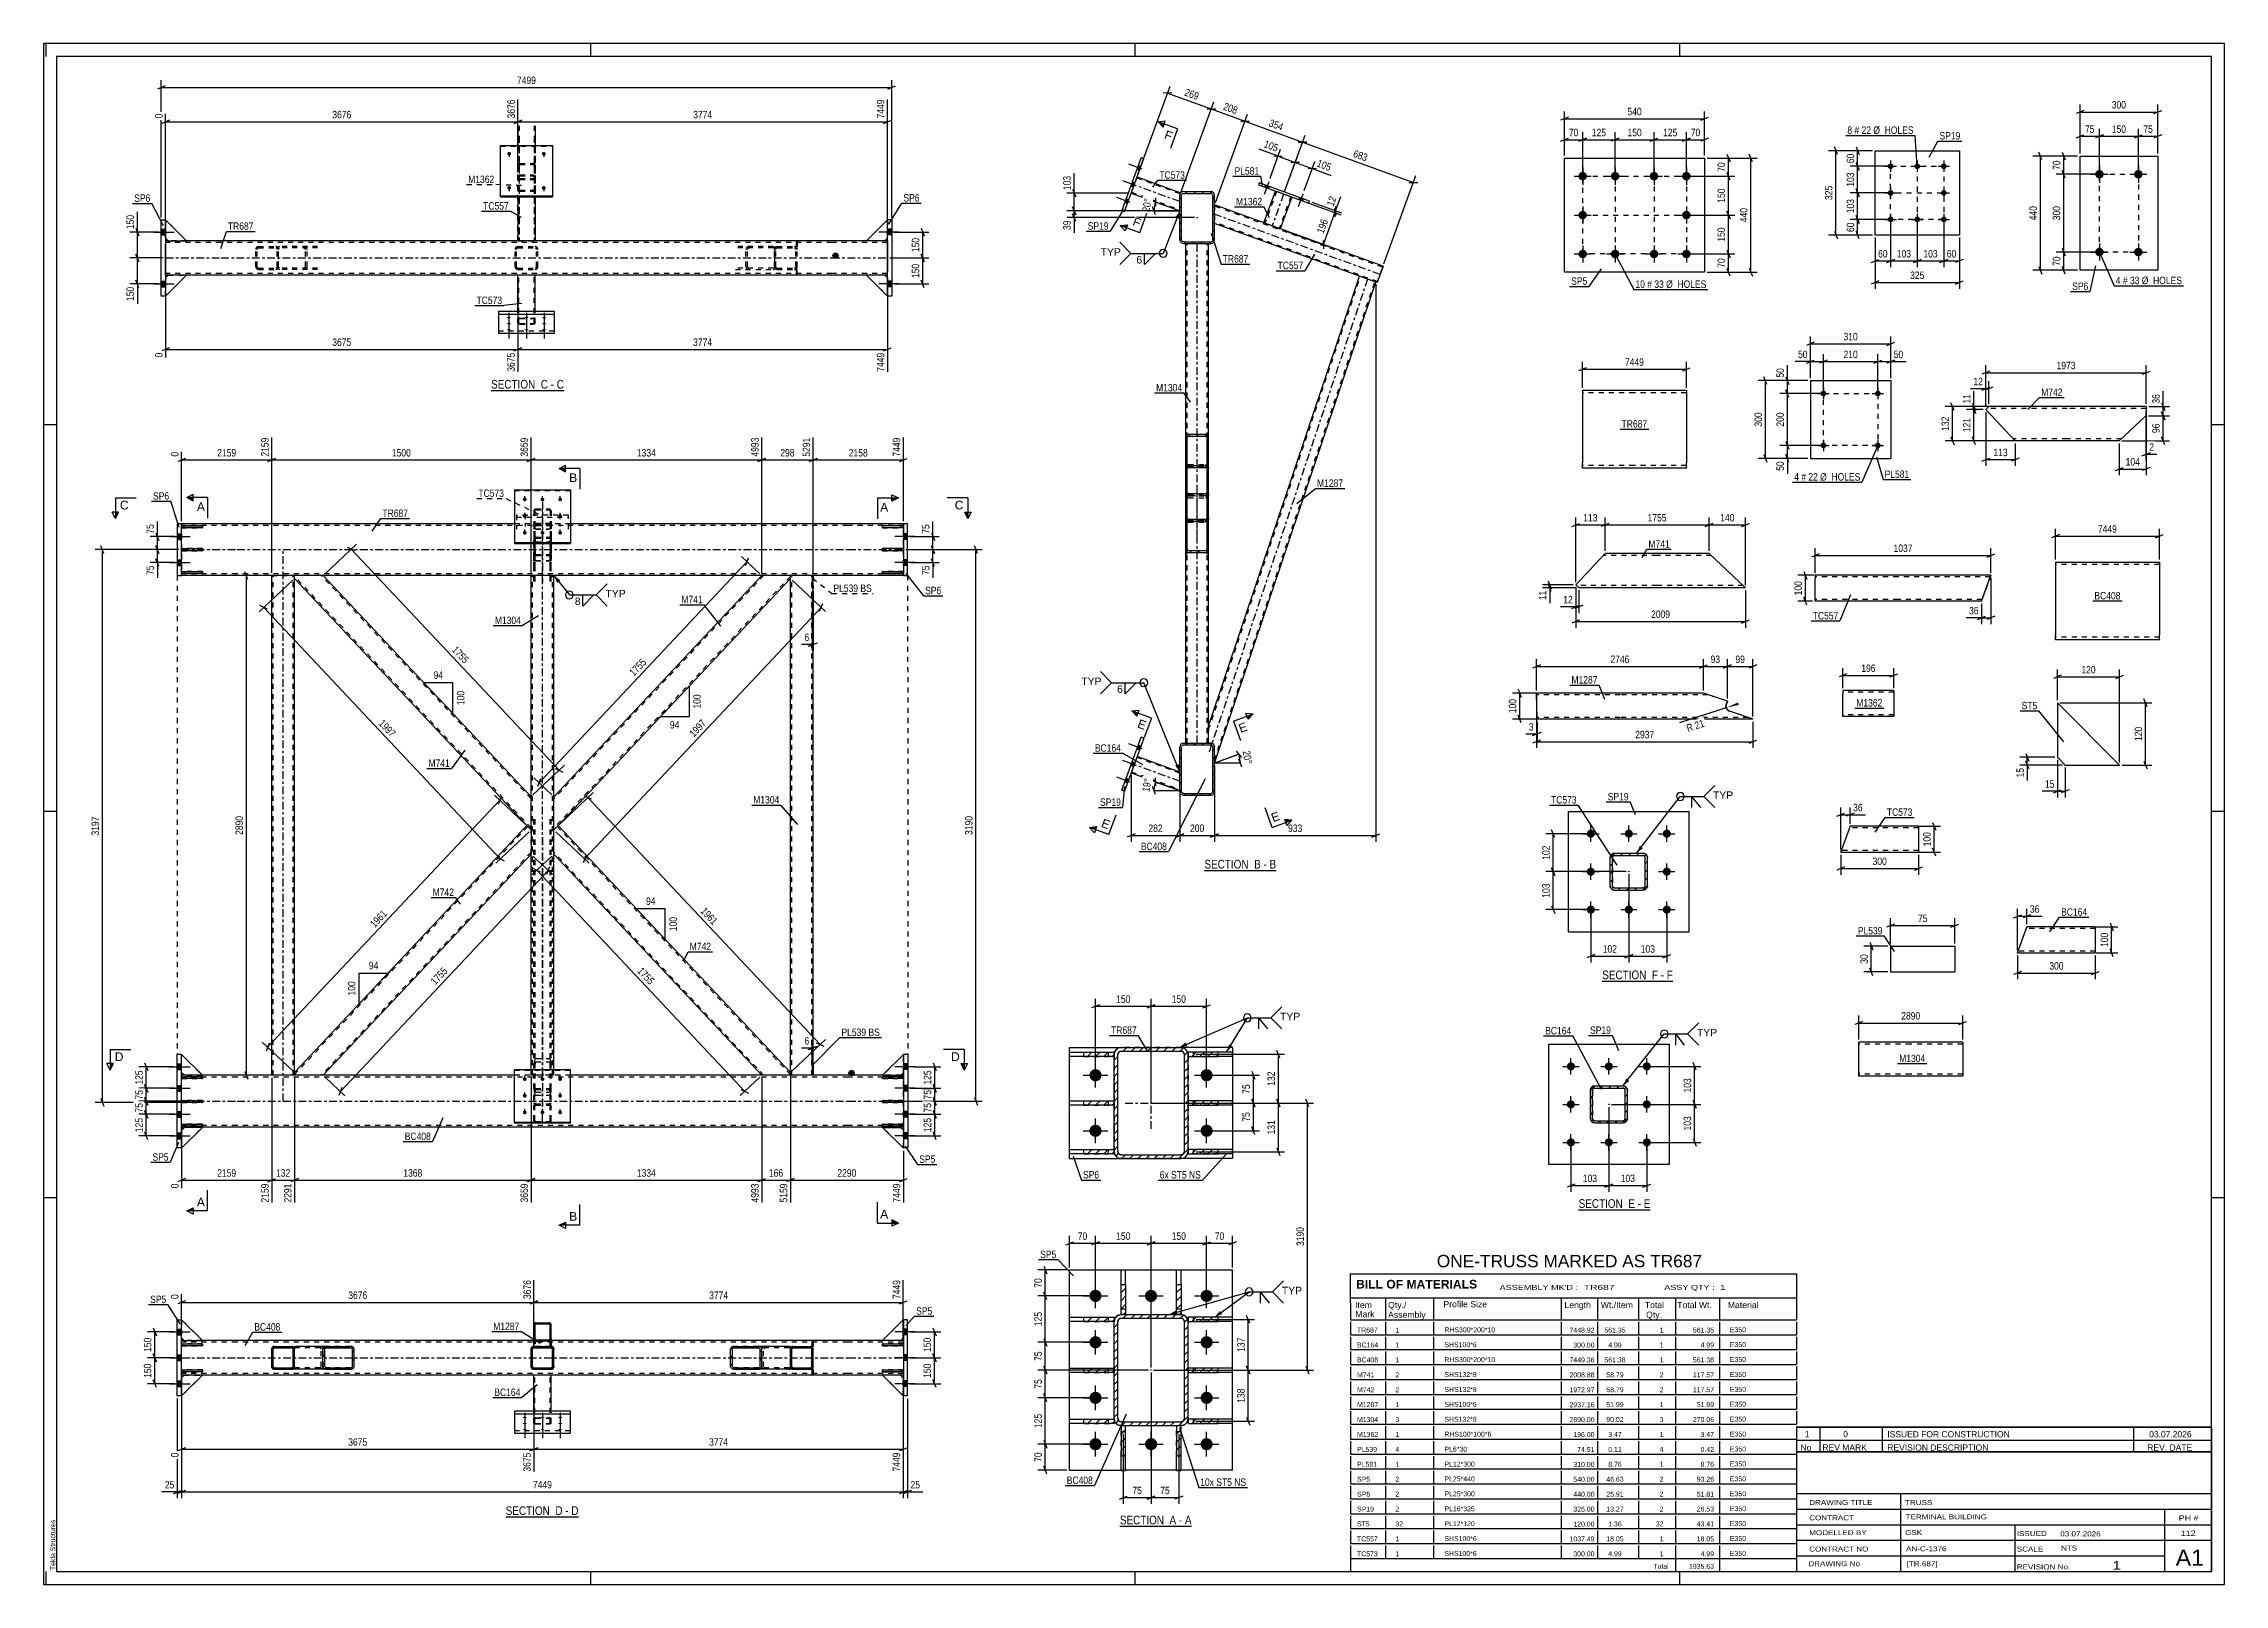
# Model space of a CAD drawing. Header units: millimetres. Extents: x 0 to 841, y 0 to 594.
import ezdxf

# ---------------------------------------------------------------- set-up
doc = ezdxf.new("R2010")
doc.units = ezdxf.units.MM
doc.linetypes.add('DXK_LINE_DOT2', pattern=[3.9198, 1.9599, -1.9599])
doc.linetypes.add('DXK_LINE_DOT3', pattern=[5.9187, 2.979, -0.9799, 0.9799, -0.9799])
doc.styles.add('Arial', font='ARIAL.TTF', dxfattribs={"height": 0.2})
doc.styles.add('Arial Bold', font='ARIALBD.TTF', dxfattribs={"height": 0.2})
doc.styles.add('Arial Narrow', font='ARIALN.TTF', dxfattribs={"height": 0.2})

# ---------------------------------------------------------------- blocks, each defined once
blk = doc.blocks.new('Unknown-761548467-1132')
at = {"color": 5, "linetype": 'Continuous'}
for p, q in [((841, 594), (0, 594)), ((0, 594), (0, 0)), ((1, 589), (1, 594)), ((836, 589), (5, 589)), ((5, 589), (5, 5)), ((211, 589), (211, 594)), ((421, 589), (421, 594)), ((631, 589), (631, 594)), ((836, 5), (836, 589)), ((841, 0), (841, 594)), ((5, 447), (0, 447)), ((841, 447), (836, 447)), ((5, 298), (0, 298)), ((841, 298), (836, 298)), ((5, 149), (0, 149)), ((841, 149), (836, 149)), ((0, 0), (841, 0)), ((1, 0), (1, 5)), ((5, 5), (836, 5)), ((211, 0), (211, 5)), ((421, 0), (421, 5)), ((631, 0), (631, 5))]:
    blk.add_line(p, q, dxfattribs=at)
at = {"color": 174, "linetype": 'Continuous', "style": 'Arial'}
blk.add_text('Tekla Structures', height=1.9102, rotation=90, dxfattribs=at).set_placement((4.5, 5.5))
blk = doc.blocks.new('Unknown-761548467-13250')
at = {"color": 7, "linetype": 'Continuous'}
for p, q in [((504, 119.75), (676, 119.75)), ((504, 108.5), (504, 119.75)), ((676, 119.75), (676, 108.5)), ((504, 110.5), (676, 110.5)), ((517.5, 110.5), (517.5, 102)), ((536, 110.5), (536, 102)), ((585.28, 110.5), (585.28, 102)), ((599.28, 110.5), (599.28, 102)), ((615, 110.5), (615, 102)), ((629.28, 110.5), (629.28, 102)), ((646.28, 110.5), (646.28, 102)), ((504, 108.5), (504, 103.5)), ((504, 103.5), (504, 102)), ((504, 102), (676, 102)), ((504, 101.23), (504, 96.25)), ((517.5, 101.23), (517.5, 96.25)), ((536, 101.23), (536, 96.25)), ((585.28, 101.23), (585.28, 96.25)), ((599.28, 101.23), (599.28, 96.25)), ((615, 101.23), (615, 96.25)), ((629.28, 101.23), (629.28, 96.25)), ((646.28, 101.23), (646.28, 96.25)), ((676, 108.5), (676, 102)), ((676, 101.23), (676, 96.25)), ((504, 96.25), (676, 96.25)), ((504, 95.48), (504, 90.5)), ((517.5, 95.48), (517.5, 90.5)), ((536, 95.48), (536, 90.5)), ((585.28, 95.48), (585.28, 90.5)), ((599.28, 95.48), (599.28, 90.5)), ((615, 95.48), (615, 90.5)), ((629.28, 95.48), (629.28, 90.5)), ((646.28, 95.48), (646.28, 90.5)), ((676, 95.48), (676, 90.5)), ((504, 90.5), (676, 90.5)), ((504, 89.73), (504, 84.75)), ((504, 84.75), (676, 84.75)), ((517.5, 89.73), (517.5, 84.75)), ((536, 89.73), (536, 84.75)), ((585.28, 89.73), (585.28, 84.75)), ((599.28, 89.73), (599.28, 84.75)), ((615, 89.73), (615, 84.75)), ((629.28, 89.73), (629.28, 84.75)), ((646.28, 89.73), (646.28, 84.75)), ((676, 89.73), (676, 84.75)), ((504, 83.98), (504, 79)), ((504, 79), (676, 79)), ((504, 78.23), (504, 73.25)), ((517.5, 83.98), (517.5, 79)), ((517.5, 78.23), (517.5, 73.25)), ((536, 83.98), (536, 79)), ((536, 78.23), (536, 73.25)), ((585.28, 83.98), (585.28, 79)), ((585.28, 78.23), (585.28, 73.25)), ((599.28, 83.98), (599.28, 79)), ((599.28, 78.23), (599.28, 73.25)), ((615, 83.98), (615, 79)), ((615, 78.23), (615, 73.25)), ((629.28, 83.98), (629.28, 79)), ((629.28, 78.23), (629.28, 73.25)), ((646.28, 83.98), (646.28, 79)), ((646.28, 78.23), (646.28, 73.25)), ((676, 83.98), (676, 79)), ((676, 78.23), (676, 73.25)), ((504, 73.25), (676, 73.25)), ((504, 72.48), (504, 67.5)), ((504, 67.5), (676, 67.5)), ((517.5, 72.48), (517.5, 67.5)), ((536, 72.48), (536, 67.5)), ((585.28, 72.48), (585.28, 67.5)), ((599.28, 72.48), (599.28, 67.5)), ((615, 72.48), (615, 67.5)), ((629.28, 72.48), (629.28, 67.5)), ((646.28, 72.48), (646.28, 67.5)), ((676, 72.48), (676, 67.5)), ((504, 66.73), (504, 61.75)), ((504, 61.75), (676, 61.75)), ((504, 60.98), (504, 56)), ((517.5, 66.73), (517.5, 61.75)), ((517.5, 60.98), (517.5, 56)), ((536, 66.73), (536, 61.75)), ((536, 60.98), (536, 56)), ((585.28, 66.73), (585.28, 61.75)), ((585.28, 60.98), (585.28, 56)), ((599.28, 66.73), (599.28, 61.75)), ((599.28, 60.98), (599.28, 56)), ((615, 66.73), (615, 61.75)), ((615, 60.98), (615, 56)), ((629.28, 66.73), (629.28, 61.75)), ((629.28, 60.98), (629.28, 56)), ((646.28, 66.73), (646.28, 61.75)), ((646.28, 60.98), (646.28, 56)), ((676, 66.73), (676, 61.75)), ((676, 60.98), (676, 56)), ((504, 56), (676, 56)), ((504, 55.23), (504, 50.25)), ((517.5, 55.23), (517.5, 50.25)), ((536, 55.23), (536, 50.25)), ((585.28, 55.23), (585.28, 50.25)), ((599.28, 55.23), (599.28, 50.25)), ((615, 55.23), (615, 50.25)), ((629.28, 55.23), (629.28, 50.25)), ((646.28, 55.23), (646.28, 50.25)), ((676, 55.23), (676, 50.25)), ((504, 50.25), (676, 50.25)), ((504, 49.48), (504, 44.5)), ((504, 44.5), (676, 44.5)), ((504, 43.73), (504, 38.75)), ((517.5, 49.48), (517.5, 44.5)), ((517.5, 43.73), (517.5, 38.75)), ((536, 49.48), (536, 44.5)), ((536, 43.73), (536, 38.75)), ((585.28, 49.48), (585.28, 44.5)), ((585.28, 43.73), (585.28, 38.75)), ((599.28, 49.48), (599.28, 44.5)), ((599.28, 43.73), (599.28, 38.75)), ((615, 49.48), (615, 44.5)), ((615, 43.73), (615, 38.75)), ((629.28, 49.48), (629.28, 44.5)), ((629.28, 43.73), (629.28, 38.75)), ((646.28, 49.48), (646.28, 44.5)), ((646.28, 43.73), (646.28, 38.75)), ((676, 49.48), (676, 44.5)), ((676, 43.73), (676, 38.75)), ((504, 38.75), (676, 38.75)), ((504, 37.98), (504, 33)), ((517.5, 37.98), (517.5, 33)), ((536, 37.98), (536, 33)), ((585.28, 37.98), (585.28, 33)), ((599.28, 37.98), (599.28, 33)), ((615, 37.98), (615, 33)), ((629.28, 37.98), (629.28, 33)), ((646.28, 37.98), (646.28, 33)), ((676, 37.98), (676, 33)), ((504, 33), (676, 33)), ((504, 32.23), (504, 27.25)), ((504, 27.25), (676, 27.25)), ((504, 26.48), (504, 21.5)), ((517.5, 32.23), (517.5, 27.25)), ((517.5, 26.48), (517.5, 21.5)), ((536, 32.23), (536, 27.25)), ((536, 26.48), (536, 21.5)), ((585.28, 32.23), (585.28, 27.25)), ((585.28, 26.48), (585.28, 21.5)), ((599.28, 32.23), (599.28, 27.25)), ((599.28, 26.48), (599.28, 21.5)), ((615, 32.23), (615, 27.25)), ((615, 26.48), (615, 21.5)), ((629.28, 32.23), (629.28, 27.25)), ((629.28, 26.48), (629.28, 21.5)), ((646.28, 32.23), (646.28, 27.25)), ((646.28, 26.48), (646.28, 21.5)), ((676, 32.23), (676, 27.25)), ((676, 26.48), (676, 21.5)), ((504, 21.5), (676, 21.5)), ((504, 20.73), (504, 15.75)), ((517.5, 20.73), (517.5, 15.75)), ((536, 20.73), (536, 15.75)), ((585.28, 20.73), (585.28, 15.75)), ((599.28, 20.73), (599.28, 15.75)), ((615, 20.73), (615, 15.75)), ((629.28, 20.73), (629.28, 15.75)), ((646.28, 20.73), (646.28, 15.75)), ((676, 20.73), (676, 15.75)), ((504, 15.75), (676, 15.75)), ((504, 14.98), (504, 10)), ((504, 10), (676, 10)), ((504, 10), (676, 10)), ((504, 10), (504, 5)), ((517.5, 14.98), (517.5, 10)), ((536, 14.98), (536, 10)), ((585.28, 14.98), (585.28, 10)), ((599.28, 14.98), (599.28, 10)), ((615, 14.98), (615, 10)), ((629.28, 14.98), (629.28, 10)), ((629.28, 10), (629.28, 5)), ((646.28, 14.98), (646.28, 10)), ((646.28, 10), (646.28, 5)), ((676, 14.98), (676, 10)), ((676, 10), (676, 5)), ((504, 5), (676, 5))]:
    blk.add_line(p, q, dxfattribs=at)
at = {"color": 7}
for s, height, style, p in [('BILL OF MATERIALS', 3.3405, 'Arial Bold', (506.15, 114.06)), ('Profile Size', 2.3877, 'Arial', (539.81, 106.83)), ('Mark', 2.388, 'Arial', (505.84, 103))]:
    blk.add_text(s, height=height, dxfattribs=dict(at, style=style)).set_placement(p)
at = {"color": 7, "linetype": 'Continuous', "style": 'Arial Narrow'}
for s, height, width, p in [("ASSEMBLY MK'D :", 1.9089, 1.6, (561.5, 113.55)), ('TR687', 1.909, 1.794707, (594, 113.55)), ('ASSY QTY :', 1.909, 1.6, (625, 113.55)), ('1', 1.91, 1.794707, (646.5, 113.55))]:
    blk.add_text(s, height=height, dxfattribs=dict(at, width=width)).set_placement(p)
at = {"color": 7, "linetype": 'Continuous'}
for s, height, style, p in [('Item', 2.388, 'Arial', (505.75, 106.5)), ('Assembly', 2.388, 'Arial', (518.5, 102.77)), ('Qty./', 2.388, 'Arial', (518.5, 106.5)), ('Length', 2.388, 'Arial', (586.5, 106.5)), ('Wt./Item', 2.388, 'Arial', (600.5, 106.5)), ('Total', 2.388, 'Arial', (617.5, 106.5)), ('Qty.', 2.388, 'Arial', (618, 102.77)), ('Total Wt.', 2.388, 'Arial', (630, 106.5)), ('Material', 2.388, 'Arial', (649.5, 106.5)), ('TR687', 1.91, 'Arial', (506.5, 97.09)), ('BC164', 1.91, 'Arial', (506.5, 91.34)), ('1', 1.91, 'Arial', (521.31, 97.09)), ('1', 1.91, 'Arial', (521.31, 91.34)), ('SHS100*6', 1.91, 'Arial', (540.21, 91.44)), ('RHS300*200*10', 1.9102, 'Arial', (540.21, 97.19)), ('7448.92', 1.91, 'Arial', (588.45, 97.06)), ('300.00', 1.91, 'Arial', (589.93, 91.31)), ('561.35', 1.91, 'Arial', (601.9, 97.09)), ('4.99', 1.91, 'Arial', (603.39, 91.34)), ('1', 1.91, 'Arial', (623.22, 97.09)), ('1', 1.91, 'Arial', (623.22, 91.34)), ('561.35', 1.91, 'Arial', (636.03, 97.09)), ('4.99', 1.91, 'Arial', (639, 91.34)), ('E350', 1.91, 'Arial', (650.31, 97.23)), ('E350', 1.91, 'Arial', (650.31, 91.48)), ('BC408', 1.91, 'Arial', (506.5, 85.59)), ('1', 1.91, 'Arial', (521.31, 85.59)), ('RHS300*200*10', 1.9102, 'Arial', (540.21, 85.69)), ('7449.36', 1.91, 'Arial', (588.45, 85.56)), ('561.38', 1.91, 'Arial', (601.9, 85.59)), ('1', 1.91, 'Arial', (623.22, 85.59)), ('561.38', 1.91, 'Arial', (636.03, 85.59)), ('E350', 1.91, 'Arial', (650.31, 85.73)), ('M741', 1.91, 'Arial', (506.5, 79.84)), ('M742', 1.91, 'Arial', (506.5, 74.09)), ('2', 1.91, 'Arial', (521.31, 79.84)), ('2', 1.91, 'Arial', (521.31, 74.09)), ('SHS132*8', 1.91, 'Arial', (540.21, 79.94)), ('SHS132*8', 1.91, 'Arial', (540.21, 74.19)), ('2008.88', 1.91, 'Arial', (588.45, 79.81)), ('1972.97', 1.91, 'Arial', (588.45, 74.06)), ('58.79', 1.91, 'Arial', (602.64, 79.84)), ('58.79', 1.91, 'Arial', (602.64, 74.09)), ('2', 1.91, 'Arial', (623.22, 79.84)), ('2', 1.91, 'Arial', (623.22, 74.09)), ('117.57', 1.91, 'Arial', (636.03, 79.84)), ('117.57', 1.91, 'Arial', (636.03, 74.09)), ('E350', 1.91, 'Arial', (650.31, 79.98)), ('E350', 1.91, 'Arial', (650.31, 74.23)), ('M1287', 1.91, 'Arial', (506.5, 68.34)), ('1', 1.91, 'Arial', (521.31, 68.34)), ('SHS100*6', 1.91, 'Arial', (540.21, 68.44)), ('2937.16', 1.91, 'Arial', (588.45, 68.31)), ('51.99', 1.91, 'Arial', (602.64, 68.34)), ('1', 1.91, 'Arial', (623.22, 68.34)), ('51.99', 1.91, 'Arial', (637.52, 68.34)), ('E350', 1.91, 'Arial', (650.31, 68.48)), ('M1304', 1.91, 'Arial', (506.5, 62.59)), ('3', 1.91, 'Arial', (521.31, 62.59)), ('SHS132*8', 1.91, 'Arial', (540.21, 62.69)), ('RHS100*100*6', 1.9102, 'Arial', (540.21, 56.94)), ('2890.00', 1.91, 'Arial', (588.45, 62.56)), ('90.02', 1.91, 'Arial', (602.64, 62.59)), ('3', 1.91, 'Arial', (623.22, 62.59)), ('270.06', 1.91, 'Arial', (636.03, 62.59)), ('E350', 1.91, 'Arial', (650.31, 62.73)), ('E350', 1.91, 'Arial', (650.31, 56.98)), ('M1362', 1.91, 'Arial', (506.5, 56.84)), ('PL539', 1.91, 'Arial', (506.5, 51.09)), ('4', 1.91, 'Arial', (521.31, 51.09)), ('1', 1.91, 'Arial', (521.31, 56.84)), ('PL6*30', 1.91, 'Arial', (540.21, 51.19)), ('196.00', 1.91, 'Arial', (589.93, 56.81)), ('74.51', 1.91, 'Arial', (591.41, 51.06)), ('3.47', 1.91, 'Arial', (603.39, 56.84)), ('0.11', 1.91, 'Arial', (603.39, 51.09)), ('4', 1.91, 'Arial', (623.22, 51.09)), ('1', 1.91, 'Arial', (623.22, 56.84)), ('3.47', 1.91, 'Arial', (639, 56.84)), ('0.42', 1.91, 'Arial', (639, 51.09)), ('E350', 1.91, 'Arial', (650.31, 51.23)), ('PL581', 1.91, 'Arial', (506.5, 45.34)), ('1', 1.91, 'Arial', (521.31, 45.34)), ('PL12*300', 1.91, 'Arial', (540.21, 45.44)), ('310.00', 1.91, 'Arial', (589.93, 45.3)), ('8.76', 1.91, 'Arial', (603.39, 45.34)), ('1', 1.91, 'Arial', (623.22, 45.34)), ('8.76', 1.91, 'Arial', (639, 45.34)), ('E350', 1.91, 'Arial', (650.31, 45.48)), ('SP5', 1.91, 'Arial', (506.5, 39.59)), ('SP6', 1.91, 'Arial', (506.5, 33.84)), ('2', 1.91, 'Arial', (521.31, 39.59)), ('2', 1.91, 'Arial', (521.31, 33.84)), ('PL25*440', 1.91, 'Arial', (540.21, 39.69)), ('PL25*300', 1.91, 'Arial', (540.21, 33.94)), ('440.00', 1.91, 'Arial', (589.93, 33.8)), ('540.00', 1.91, 'Arial', (589.93, 39.55)), ('46.63', 1.91, 'Arial', (602.64, 39.59)), ('25.91', 1.91, 'Arial', (602.64, 33.84)), ('2', 1.91, 'Arial', (623.22, 39.59)), ('2', 1.91, 'Arial', (623.22, 33.84)), ('51.81', 1.91, 'Arial', (637.52, 33.84)), ('93.26', 1.91, 'Arial', (637.52, 39.59)), ('E350', 1.91, 'Arial', (650.31, 39.73)), ('E350', 1.91, 'Arial', (650.31, 33.98)), ('SP19', 1.91, 'Arial', (506.5, 28.09)), ('2', 1.91, 'Arial', (521.31, 28.09)), ('PL16*325', 1.91, 'Arial', (540.21, 28.19)), ('325.00', 1.91, 'Arial', (589.93, 28.05)), ('13.27', 1.91, 'Arial', (602.64, 28.09)), ('2', 1.91, 'Arial', (623.22, 28.09)), ('26.53', 1.91, 'Arial', (637.52, 28.09)), ('E350', 1.91, 'Arial', (650.31, 28.23)), ('TC557', 1.91, 'Arial', (506.5, 16.59)), ('ST5', 1.91, 'Arial', (506.5, 22.34)), ('32', 1.91, 'Arial', (521.31, 22.34)), ('1', 1.91, 'Arial', (521.31, 16.59)), ('SHS100*6', 1.91, 'Arial', (540.21, 16.69)), ('PL12*120', 1.91, 'Arial', (540.21, 22.44)), ('1037.49', 1.91, 'Arial', (588.45, 16.55)), ('120.00', 1.91, 'Arial', (589.93, 22.3)), ('18.05', 1.91, 'Arial', (602.64, 16.59)), ('1.36', 1.91, 'Arial', (603.39, 22.34)), ('32', 1.91, 'Arial', (621.74, 22.34)), ('1', 1.91, 'Arial', (623.22, 16.59)), ('43.41', 1.91, 'Arial', (637.52, 22.34)), ('18.05', 1.91, 'Arial', (637.52, 16.59)), ('E350', 1.91, 'Arial', (650.31, 22.48)), ('E350', 1.91, 'Arial', (650.31, 16.73)), ('TC573', 1.91, 'Arial', (506.5, 10.84)), ('1', 1.91, 'Arial', (521.31, 10.84)), ('SHS100*6', 1.91, 'Arial', (540.21, 10.94)), ('300.00', 1.91, 'Arial', (589.93, 10.8)), ('4.99', 1.91, 'Arial', (603.39, 10.84)), ('1', 1.91, 'Arial', (623.22, 10.84)), ('4.99', 1.91, 'Arial', (639, 10.84)), ('E350', 1.91, 'Arial', (650.31, 10.98)), ('Total', 1.909, 'Arial Narrow', (620.83, 6)), ('1935.63', 1.91, 'Arial', (634.52, 6))]:
    blk.add_text(s, height=height, dxfattribs=dict(at, style=style)).set_placement(p)
blk = doc.blocks.new('Unknown-761548467-13251')
at = {"color": 2, "linetype": 'Continuous'}
blk.add_line((530, 119.75), (647.5, 119.75), dxfattribs=at)
at = {"color": 7, "style": 'Arial'}
blk.add_text('ONE-TRUSS MARKED AS TR687', height=4.7754, dxfattribs=at).set_placement((537.26, 122.25))
blk = doc.blocks.new('Unknown-761548467-13252')
at = {"color": 7, "linetype": 'Continuous'}
for p, q in [((676, 51.05), (676, 5)), ((676, 51.05), (836, 51.05)), ((836, 51), (836, 5)), ((676, 35), (836, 35)), ((716.14, 35), (716.14, 5)), ((676, 29), (836, 29)), ((818, 5.05), (818, 29.05)), ((676, 23), (836, 23)), ((676, 17), (836, 17)), ((760.14, 23), (760.14, 5)), ((676, 11), (818, 11)), ((676, 5), (836, 5))]:
    blk.add_line(p, q, dxfattribs=at)
at = {"color": 7, "style": 'Arial Narrow'}
for s, height, width, p in [('CONTRACT', 1.909, 1.425378, (680.88, 24.71)), ('DRAWING TITLE', 1.9089, 1.425378, (680.88, 30.61)), ('TRUSS', 1.909, 1.425378, (717.81, 30.59)), ('TERMINAL BUILDING', 1.9089, 1.425378, (718.06, 25.07)), ('MODELLED BY', 1.9089, 1.425378, (680.88, 18.98)), ('GSK', 1.909, 1.425378, (717.88, 19.04)), ('ISSUED', 1.909, 1.425378, (760.94, 18.64)), ('03.07.2026', 1.909, 1.425378, (777.69, 18.52)), ('DRAWING No', 1.909, 1.425378, (680.56, 7)), ('CONTRACT NO', 1.9089, 1.425378, (680.88, 12.66)), ('AN-C-1376', 1.909, 1.425378, (718.23, 12.78)), ('[TR.687]', 1.909, 1.425378, (718.46, 6.99)), ('SCALE', 1.909, 1.425378, (760.94, 12.65)), ('1', 3.34, 1.5, (797.91, 5.68)), ('A1', 6.204, 1.25, (822.24, 7.2)), ('REVISION No.', 1.9089, 1.425378, (760.94, 5.77))]:
    blk.add_text(s, height=height, dxfattribs=dict(at, width=width)).set_placement(p)
at = {"color": 7, "linetype": 'Continuous', "style": 'Arial Narrow'}
for s, height, width, p in [('PH #', 2.1, 1.42538, (823.4, 24.55)), ('112', 2.1, 1.42538, (824.19, 18.65)), ('NTS', 1.909, 1.425378, (778, 13.05))]:
    blk.add_text(s, height=height, dxfattribs=dict(at, width=width)).set_placement(p)
blk = doc.blocks.new('Unknown-761548467-13253')
at = {"color": 7, "linetype": 'Continuous'}
for p, q in [((676, 60.55), (836, 60.55)), ((836, 60.55), (676, 60.55)), ((676, 60.55), (676, 55.55)), ((685, 60.55), (685, 55.55)), ((709, 60.55), (709, 55.55)), ((806, 60.55), (806, 55.55)), ((836, 60.55), (836, 55.55)), ((676, 55.55), (836, 55.55)), ((676, 55.55), (676, 51.05)), ((676, 55.55), (836, 55.55)), ((836, 51.05), (676, 51.05)), ((685, 55.55), (685, 51.05)), ((709, 55.55), (709, 51.05)), ((806, 55.55), (806, 51.05)), ((836, 55.55), (836, 51.05))]:
    blk.add_line(p, q, dxfattribs=at)
at = {"color": 7, "linetype": 'Continuous', "style": 'Arial Narrow'}
for s, height, width, p in [('1', 2.39, 1.196471, (679.16, 56.7)), ('0', 2.39, 1.196471, (694, 56.7)), ('ISSUED FOR CONSTRUCTION', 2.3861, 1.196471, (711, 56.7)), ('03.07.2026', 2.386, 1.196471, (812, 56.7)), ('No', 2.386, 1.2, (677.54, 51.55)), ('REV MARK', 2.386, 1.2, (686, 51.55)), ('REVISION DESCRIPTION', 2.3861, 1.2, (711, 51.55)), ('REV. DATE', 2.386, 1.2, (811.28, 51.55))]:
    blk.add_text(s, height=height, dxfattribs=dict(at, width=width)).set_placement(p)
blk = doc.blocks.new('Unknown-761548467-12 - 5056')
at = {"color": 6, "linetype": 'Continuous'}
blk.add_line((178.2, 26), (206.27, 26), dxfattribs=at)
at = {"color": 0, "linetype": 'Continuous'}
blk.add_wipeout([(196.31, 26.75), (196.31, 30.25), (178.2, 30.25), (178.2, 26.75)], dxfattribs=at)
blk.add_wipeout([(200.13, 26.75), (200.13, 30.25), (197.36, 30.25), (197.36, 26.75)], dxfattribs=at)
at = {"color": 7, "linetype": 'Continuous', "style": 'Arial Narrow'}
blk.add_text('SECTION ', height=3.34, dxfattribs=at).set_placement((178.2, 26.75))
at = {"color": 0, "linetype": 'Continuous'}
blk.add_wipeout([(202.45, 26.75), (202.45, 30.25), (201.18, 30.25), (201.18, 26.75)], dxfattribs=at)
blk.add_wipeout([(206.27, 26.75), (206.27, 30.25), (203.5, 30.25), (203.5, 26.75)], dxfattribs=at)
at = {"color": 7, "linetype": 'Continuous', "style": 'Arial Narrow'}
for s, p in [('D', (197.36, 26.75)), ('-', (201.18, 26.75)), ('D', (203.5, 26.75))]:
    blk.add_text(s, height=3.34, dxfattribs=at).set_placement(p)
blk = doc.blocks.new('Unknown-761548467-13 - 2475')
at = {"color": 6, "linetype": 'Continuous'}
blk.add_line((415.06, 22.39), (442.7, 22.39), dxfattribs=at)
at = {"color": 0, "linetype": 'Continuous'}
blk.add_wipeout([(433.16, 23.14), (433.16, 26.64), (415.06, 26.64), (415.06, 23.14)], dxfattribs=at)
blk.add_wipeout([(436.77, 23.14), (436.77, 26.64), (434.21, 26.64), (434.21, 23.14)], dxfattribs=at)
at = {"color": 7, "linetype": 'Continuous', "style": 'Arial Narrow'}
blk.add_text('SECTION ', height=3.34, dxfattribs=at).set_placement((415.06, 23.14))
at = {"color": 0, "linetype": 'Continuous'}
blk.add_wipeout([(439.1, 23.14), (439.1, 26.64), (437.82, 26.64), (437.82, 23.14)], dxfattribs=at)
blk.add_wipeout([(442.7, 23.14), (442.7, 26.64), (440.15, 26.64), (440.15, 23.14)], dxfattribs=at)
at = {"color": 7, "linetype": 'Continuous', "style": 'Arial Narrow'}
for s, p in [('A', (434.21, 23.14)), ('A', (440.15, 23.14)), ('-', (437.82, 23.14))]:
    blk.add_text(s, height=3.34, dxfattribs=at).set_placement(p)
blk = doc.blocks.new('Unknown-761548467-14 - 3064')
at = {"color": 6, "linetype": 'Continuous'}
blk.add_line((447.66, 275.23), (475.31, 275.23), dxfattribs=at)
at = {"color": 0, "linetype": 'Continuous'}
blk.add_wipeout([(465.77, 275.98), (465.77, 279.48), (447.66, 279.48), (447.66, 275.98)], dxfattribs=at)
blk.add_wipeout([(469.38, 275.98), (469.38, 279.48), (466.82, 279.48), (466.82, 275.98)], dxfattribs=at)
at = {"color": 7, "linetype": 'Continuous', "style": 'Arial Narrow'}
blk.add_text('SECTION ', height=3.34, dxfattribs=at).set_placement((447.66, 275.98))
at = {"color": 0, "linetype": 'Continuous'}
blk.add_wipeout([(471.7, 275.98), (471.7, 279.48), (470.43, 279.48), (470.43, 275.98)], dxfattribs=at)
blk.add_wipeout([(475.31, 275.98), (475.31, 279.48), (472.75, 279.48), (472.75, 275.98)], dxfattribs=at)
at = {"color": 7, "linetype": 'Continuous', "style": 'Arial Narrow'}
for s, p in [('B', (466.82, 275.98)), ('B', (472.75, 275.98)), ('-', (470.43, 275.98))]:
    blk.add_text(s, height=3.34, dxfattribs=at).set_placement(p)
blk = doc.blocks.new('Unknown-761548467-16 - 1466')
at = {"color": 6, "linetype": 'Continuous'}
blk.add_line((591.97, 144.4), (619.62, 144.4), dxfattribs=at)
at = {"color": 0, "linetype": 'Continuous'}
blk.add_wipeout([(610.08, 145.15), (610.08, 148.65), (591.97, 148.65), (591.97, 145.15)], dxfattribs=at)
blk.add_wipeout([(613.68, 145.15), (613.68, 148.65), (611.13, 148.65), (611.13, 145.15)], dxfattribs=at)
at = {"color": 7, "linetype": 'Continuous', "style": 'Arial Narrow'}
blk.add_text('SECTION ', height=3.34, dxfattribs=at).set_placement((591.97, 145.15))
at = {"color": 0, "linetype": 'Continuous'}
blk.add_wipeout([(616.01, 145.15), (616.01, 148.65), (614.73, 148.65), (614.73, 145.15)], dxfattribs=at)
blk.add_wipeout([(619.62, 145.15), (619.62, 148.65), (617.06, 148.65), (617.06, 145.15)], dxfattribs=at)
at = {"color": 7, "linetype": 'Continuous', "style": 'Arial Narrow'}
for s, p in [('E', (611.13, 145.15)), ('-', (614.73, 145.15)), ('E', (617.06, 145.15))]:
    blk.add_text(s, height=3.34, dxfattribs=at).set_placement(p)
blk = doc.blocks.new('Unknown-761548467-19 - 4826')
at = {"color": 6, "linetype": 'Continuous'}
blk.add_line((172.58, 460.26), (200.66, 460.26), dxfattribs=at)
at = {"color": 0, "linetype": 'Continuous'}
blk.add_wipeout([(190.69, 461.01), (190.69, 464.51), (172.58, 464.51), (172.58, 461.01)], dxfattribs=at)
blk.add_wipeout([(194.51, 461.01), (194.51, 464.51), (191.74, 464.51), (191.74, 461.01)], dxfattribs=at)
at = {"color": 7, "linetype": 'Continuous', "style": 'Arial Narrow'}
blk.add_text('SECTION ', height=3.34, dxfattribs=at).set_placement((172.58, 461.01))
at = {"color": 0, "linetype": 'Continuous'}
blk.add_wipeout([(196.84, 461.01), (196.84, 464.51), (195.56, 464.51), (195.56, 461.01)], dxfattribs=at)
blk.add_wipeout([(200.66, 461.01), (200.66, 464.51), (197.89, 464.51), (197.89, 461.01)], dxfattribs=at)
at = {"color": 7, "linetype": 'Continuous', "style": 'Arial Narrow'}
for s, p in [('C', (191.74, 461.01)), ('C', (197.89, 461.01)), ('-', (195.56, 461.01))]:
    blk.add_text(s, height=3.34, dxfattribs=at).set_placement(p)
blk = doc.blocks.new('Unknown-761548467-22 - 1633')
at = {"color": 6, "linetype": 'Continuous'}
blk.add_line((601.07, 232.55), (628.29, 232.55), dxfattribs=at)
at = {"color": 0, "linetype": 'Continuous'}
blk.add_wipeout([(619.18, 233.3), (619.18, 236.8), (601.07, 236.8), (601.07, 233.3)], dxfattribs=at)
blk.add_wipeout([(622.57, 233.3), (622.57, 236.8), (620.23, 236.8), (620.23, 233.3)], dxfattribs=at)
at = {"color": 7, "linetype": 'Continuous', "style": 'Arial Narrow'}
blk.add_text('SECTION ', height=3.34, dxfattribs=at).set_placement((601.07, 233.3))
at = {"color": 0, "linetype": 'Continuous'}
blk.add_wipeout([(624.9, 233.3), (624.9, 236.8), (623.62, 236.8), (623.62, 233.3)], dxfattribs=at)
blk.add_wipeout([(628.29, 233.3), (628.29, 236.8), (625.95, 236.8), (625.95, 233.3)], dxfattribs=at)
at = {"color": 7, "linetype": 'Continuous', "style": 'Arial Narrow'}
for s, p in [('F', (620.23, 233.3)), ('F', (625.95, 233.3)), ('-', (623.62, 233.3))]:
    blk.add_text(s, height=3.34, dxfattribs=at).set_placement(p)
blk = doc.blocks.new('Part-761548467-12007 - 12006')
at = {"color": 2, "linetype": 'Continuous'}
for p, q in [((764.43, 252.29), (764.87, 253.49)), ((791.23, 253.49), (764.87, 253.49)), ((791.23, 253.49), (791.23, 253.4)), ((791.23, 253.4), (791.23, 243.49)), ((761.23, 243.49), (764.43, 252.29)), ((761.23, 243.49), (791.23, 243.49))]:
    blk.add_line(p, q, dxfattribs=at)
at = {"color": 7, "linetype": 'DXK_LINE_DOT2'}
for p, q in [((791.23, 252.89), (764.65, 252.89)), ((764.84, 253.4), (764.74, 253.14)), ((764.87, 253.49), (764.84, 253.4)), ((791.23, 253.14), (791.23, 253.49)), ((791.23, 244.09), (761.45, 244.09)), ((761.23, 243.49), (761.26, 243.58))]:
    blk.add_line(p, q, dxfattribs=at)
blk = doc.blocks.new('Bolt-761548467-3472 - 3467')
at = {"linetype": 'Continuous'}
for points in [[(185.54, 417.59), (185.39, 417.6), (185.25, 417.65), (185.11, 417.72), (185, 417.81), (184.91, 417.93), (184.85, 418.06), (184.82, 418.2), (184.82, 418.35), (184.85, 418.49), (184.91, 418.62), (185, 418.74), (185.11, 418.83), (185.25, 418.9), (185.39, 418.95), (185.54, 418.96), (185.7, 418.95), (185.84, 418.9), (185.98, 418.83), (186.09, 418.74), (186.18, 418.62), (186.24, 418.49), (186.27, 418.35), (186.27, 418.2), (186.24, 418.06), (186.18, 417.93), (186.09, 417.81), (185.98, 417.72), (185.84, 417.65), (185.7, 417.6)], [(185.54, 411.16), (185.39, 411.18), (185.25, 411.22), (185.11, 411.3), (185, 411.39), (184.91, 411.51), (184.85, 411.64), (184.82, 411.78), (184.82, 411.93), (184.85, 412.07), (184.91, 412.2), (185, 412.31), (185.11, 412.41), (185.25, 412.48), (185.39, 412.53), (185.54, 412.54), (185.7, 412.53), (185.84, 412.48), (185.98, 412.41), (186.09, 412.31), (186.18, 412.2), (186.24, 412.07), (186.27, 411.93), (186.27, 411.78), (186.24, 411.64), (186.18, 411.51), (186.09, 411.39), (185.98, 411.3), (185.84, 411.22), (185.7, 411.18)], [(192.38, 417.59), (192.23, 417.6), (192.08, 417.65), (191.95, 417.72), (191.83, 417.81), (191.74, 417.93), (191.68, 418.06), (191.65, 418.2), (191.65, 418.35), (191.68, 418.49), (191.74, 418.62), (191.83, 418.74), (191.95, 418.83), (192.08, 418.9), (192.23, 418.95), (192.38, 418.96), (192.53, 418.95), (192.68, 418.9), (192.81, 418.83), (192.92, 418.74), (193.01, 418.62), (193.08, 418.49), (193.11, 418.35), (193.11, 418.2), (193.08, 418.06), (193.01, 417.93), (192.92, 417.81), (192.81, 417.72), (192.68, 417.65), (192.53, 417.6)], [(199.21, 417.59), (199.06, 417.6), (198.91, 417.65), (198.78, 417.72), (198.67, 417.81), (198.58, 417.93), (198.51, 418.06), (198.48, 418.2), (198.48, 418.35), (198.51, 418.49), (198.58, 418.62), (198.67, 418.74), (198.78, 418.83), (198.91, 418.9), (199.06, 418.95), (199.21, 418.96), (199.36, 418.95), (199.51, 418.9), (199.64, 418.83), (199.76, 418.74), (199.85, 418.62), (199.91, 418.49), (199.94, 418.35), (199.94, 418.2), (199.91, 418.06), (199.85, 417.93), (199.76, 417.81), (199.64, 417.72), (199.51, 417.65), (199.36, 417.6)], [(199.21, 411.16), (199.06, 411.18), (198.91, 411.22), (198.78, 411.3), (198.67, 411.39), (198.58, 411.51), (198.51, 411.64), (198.48, 411.78), (198.48, 411.93), (198.51, 412.07), (198.58, 412.2), (198.67, 412.31), (198.78, 412.41), (198.91, 412.48), (199.06, 412.53), (199.21, 412.54), (199.36, 412.53), (199.51, 412.48), (199.64, 412.41), (199.76, 412.31), (199.85, 412.2), (199.91, 412.07), (199.94, 411.93), (199.94, 411.78), (199.91, 411.64), (199.85, 411.51), (199.76, 411.39), (199.64, 411.3), (199.51, 411.22), (199.36, 411.18)], [(185.54, 404.74), (185.39, 404.76), (185.25, 404.8), (185.11, 404.87), (185, 404.97), (184.91, 405.09), (184.85, 405.22), (184.82, 405.36), (184.82, 405.5), (184.85, 405.65), (184.91, 405.78), (185, 405.89), (185.11, 405.99), (185.25, 406.06), (185.39, 406.11), (185.54, 406.12), (185.7, 406.11), (185.84, 406.06), (185.98, 405.99), (186.09, 405.89), (186.18, 405.78), (186.24, 405.65), (186.27, 405.5), (186.27, 405.36), (186.24, 405.22), (186.18, 405.09), (186.09, 404.97), (185.98, 404.87), (185.84, 404.8), (185.7, 404.76)], [(192.38, 404.74), (192.23, 404.76), (192.08, 404.8), (191.95, 404.87), (191.83, 404.97), (191.74, 405.09), (191.68, 405.22), (191.65, 405.36), (191.65, 405.5), (191.68, 405.65), (191.74, 405.78), (191.83, 405.89), (191.95, 405.99), (192.08, 406.06), (192.23, 406.11), (192.38, 406.12), (192.53, 406.11), (192.68, 406.06), (192.81, 405.99), (192.92, 405.89), (193.01, 405.78), (193.08, 405.65), (193.11, 405.5), (193.11, 405.36), (193.08, 405.22), (193.01, 405.09), (192.92, 404.97), (192.81, 404.87), (192.68, 404.8), (192.53, 404.76)], [(199.21, 404.74), (199.06, 404.76), (198.91, 404.8), (198.78, 404.87), (198.67, 404.97), (198.58, 405.09), (198.51, 405.22), (198.48, 405.36), (198.48, 405.5), (198.51, 405.65), (198.58, 405.78), (198.67, 405.89), (198.78, 405.99), (198.91, 406.06), (199.06, 406.11), (199.21, 406.12), (199.36, 406.11), (199.51, 406.06), (199.64, 405.99), (199.76, 405.89), (199.85, 405.78), (199.91, 405.65), (199.94, 405.5), (199.94, 405.36), (199.91, 405.22), (199.85, 405.09), (199.76, 404.97), (199.64, 404.87), (199.51, 404.8), (199.36, 404.76)]]:
    blk.add_hatch(color=1, dxfattribs=at).paths.add_polyline_path(points)
at = {"color": 1, "linetype": 'Continuous'}
for p, q in [((185.54, 417.61), (185.54, 419.51)), ((185.54, 411.19), (185.54, 413.08)), ((192.38, 417.61), (192.38, 419.51)), ((199.21, 417.61), (199.21, 419.51)), ((199.21, 411.19), (199.21, 413.08)), ((185.54, 404.77), (185.54, 406.66)), ((192.38, 404.77), (192.38, 406.66)), ((199.21, 404.77), (199.21, 406.66))]:
    blk.add_line(p, q, dxfattribs=at)
blk = doc.blocks.new('Part-761548467-3480 - 3467')
at = {"color": 2, "linetype": 'Continuous'}
for p, q in [((53.21, 175.2), (54.21, 176.2)), ((53.21, 168.2), (61.21, 176.2)), ((53.21, 168.25), (53.21, 168.2)), ((61.21, 176.2), (54.21, 176.2))]:
    blk.add_line(p, q, dxfattribs=at)
at = {"color": 7, "linetype": 'DXK_LINE_DOT2'}
blk.add_line((53.21, 168.2), (53.21, 175.2), dxfattribs=at)
blk = doc.blocks.new('Bolt-761548467-3469 - 3467')
at = {"color": 1, "linetype": 'DXK_LINE_DOT2'}
blk.add_line((185.71, 412.68), (185.71, 407.79), dxfattribs=at)
blk = doc.blocks.new('Part-761548467-3534 - 3467')
at = {"color": 2, "linetype": 'Continuous'}
for p, q in [((74.54, 408.92), (53.21, 408.92)), ((181.54, 408.92), (74.64, 408.92)), ((310.11, 408.92), (203.21, 408.92)), ((331.55, 408.92), (310.21, 408.92)), ((74.54, 388.92), (53.21, 388.92)), ((296.38, 388.92), (74.64, 388.92)), ((310.11, 388.92), (296.78, 388.92)), ((331.55, 388.92), (310.21, 388.92))]:
    blk.add_line(p, q, dxfattribs=at)
at = {"color": 7, "linetype": 'DXK_LINE_DOT2'}
for p, q in [((53.21, 408.92), (53.21, 388.92)), ((74.54, 408.25), (53.21, 408.25)), ((310.11, 408.25), (74.64, 408.25)), ((203.21, 408.92), (181.54, 408.92)), ((331.55, 408.25), (310.21, 408.25)), ((331.55, 388.92), (331.55, 408.92)), ((74.54, 389.58), (53.21, 389.58)), ((310.11, 389.58), (74.64, 389.58)), ((296.78, 388.92), (296.38, 388.92)), ((331.55, 389.58), (310.21, 389.58))]:
    blk.add_line(p, q, dxfattribs=at)
at = {"color": 7, "linetype": 'DXK_LINE_DOT3'}
for p, q in [((53.21, 398.92), (74.54, 398.92)), ((74.64, 398.92), (310.11, 398.92)), ((310.21, 398.92), (331.55, 398.92))]:
    blk.add_line(p, q, dxfattribs=at)
blk = doc.blocks.new('Bolt-761548467-3470 - 3467')
at = {"color": 1, "linetype": 'DXK_LINE_DOT2'}
blk.add_line((199.04, 412.68), (199.04, 407.79), dxfattribs=at)
blk = doc.blocks.new('Bolt-761548467-3471 - 3467')
at = {"linetype": 'Continuous'}
for points in [[(185.54, 194.11), (185.39, 194.12), (185.25, 194.17), (185.11, 194.24), (185, 194.34), (184.91, 194.45), (184.85, 194.58), (184.82, 194.73), (184.82, 194.87), (184.85, 195.01), (184.91, 195.14), (185, 195.26), (185.11, 195.35), (185.25, 195.43), (185.39, 195.47), (185.54, 195.49), (185.7, 195.47), (185.84, 195.43), (185.98, 195.35), (186.09, 195.26), (186.18, 195.14), (186.24, 195.01), (186.27, 194.87), (186.27, 194.73), (186.24, 194.58), (186.18, 194.45), (186.09, 194.34), (185.98, 194.24), (185.84, 194.17), (185.7, 194.12)], [(192.38, 194.11), (192.23, 194.12), (192.08, 194.17), (191.95, 194.24), (191.83, 194.34), (191.74, 194.45), (191.68, 194.58), (191.65, 194.73), (191.65, 194.87), (191.68, 195.01), (191.74, 195.14), (191.83, 195.26), (191.95, 195.35), (192.08, 195.43), (192.23, 195.47), (192.38, 195.49), (192.53, 195.47), (192.68, 195.43), (192.81, 195.35), (192.92, 195.26), (193.01, 195.14), (193.08, 195.01), (193.11, 194.87), (193.11, 194.73), (193.08, 194.58), (193.01, 194.45), (192.92, 194.34), (192.81, 194.24), (192.68, 194.17), (192.53, 194.12)], [(199.21, 194.11), (199.06, 194.12), (198.91, 194.17), (198.78, 194.24), (198.67, 194.34), (198.58, 194.45), (198.51, 194.58), (198.48, 194.73), (198.48, 194.87), (198.51, 195.01), (198.58, 195.14), (198.67, 195.26), (198.78, 195.35), (198.91, 195.43), (199.06, 195.47), (199.21, 195.49), (199.36, 195.47), (199.51, 195.43), (199.64, 195.35), (199.76, 195.26), (199.85, 195.14), (199.91, 195.01), (199.94, 194.87), (199.94, 194.73), (199.91, 194.58), (199.85, 194.45), (199.76, 194.34), (199.64, 194.24), (199.51, 194.17), (199.36, 194.12)], [(185.54, 187.69), (185.39, 187.7), (185.25, 187.75), (185.11, 187.82), (185, 187.91), (184.91, 188.03), (184.85, 188.16), (184.82, 188.3), (184.82, 188.45), (184.85, 188.59), (184.91, 188.72), (185, 188.84), (185.11, 188.93), (185.25, 189.01), (185.39, 189.05), (185.54, 189.07), (185.7, 189.05), (185.84, 189.01), (185.98, 188.93), (186.09, 188.84), (186.18, 188.72), (186.24, 188.59), (186.27, 188.45), (186.27, 188.3), (186.24, 188.16), (186.18, 188.03), (186.09, 187.91), (185.98, 187.82), (185.84, 187.75), (185.7, 187.7)], [(199.21, 187.69), (199.06, 187.7), (198.91, 187.75), (198.78, 187.82), (198.67, 187.91), (198.58, 188.03), (198.51, 188.16), (198.48, 188.3), (198.48, 188.45), (198.51, 188.59), (198.58, 188.72), (198.67, 188.84), (198.78, 188.93), (198.91, 189.01), (199.06, 189.05), (199.21, 189.07), (199.36, 189.05), (199.51, 189.01), (199.64, 188.93), (199.76, 188.84), (199.85, 188.72), (199.91, 188.59), (199.94, 188.45), (199.94, 188.3), (199.91, 188.16), (199.85, 188.03), (199.76, 187.91), (199.64, 187.82), (199.51, 187.75), (199.36, 187.7)], [(185.54, 181.27), (185.39, 181.28), (185.25, 181.33), (185.11, 181.4), (185, 181.49), (184.91, 181.61), (184.85, 181.74), (184.82, 181.88), (184.82, 182.03), (184.85, 182.17), (184.91, 182.3), (185, 182.42), (185.11, 182.51), (185.25, 182.58), (185.39, 182.63), (185.54, 182.64), (185.7, 182.63), (185.84, 182.58), (185.98, 182.51), (186.09, 182.42), (186.18, 182.3), (186.24, 182.17), (186.27, 182.03), (186.27, 181.88), (186.24, 181.74), (186.18, 181.61), (186.09, 181.49), (185.98, 181.4), (185.84, 181.33), (185.7, 181.28)], [(192.38, 181.27), (192.23, 181.28), (192.08, 181.33), (191.95, 181.4), (191.83, 181.49), (191.74, 181.61), (191.68, 181.74), (191.65, 181.88), (191.65, 182.03), (191.68, 182.17), (191.74, 182.3), (191.83, 182.42), (191.95, 182.51), (192.08, 182.58), (192.23, 182.63), (192.38, 182.64), (192.53, 182.63), (192.68, 182.58), (192.81, 182.51), (192.92, 182.42), (193.01, 182.3), (193.08, 182.17), (193.11, 182.03), (193.11, 181.88), (193.08, 181.74), (193.01, 181.61), (192.92, 181.49), (192.81, 181.4), (192.68, 181.33), (192.53, 181.28)], [(199.21, 181.27), (199.06, 181.28), (198.91, 181.33), (198.78, 181.4), (198.67, 181.49), (198.58, 181.61), (198.51, 181.74), (198.48, 181.88), (198.48, 182.03), (198.51, 182.17), (198.58, 182.3), (198.67, 182.42), (198.78, 182.51), (198.91, 182.58), (199.06, 182.63), (199.21, 182.64), (199.36, 182.63), (199.51, 182.58), (199.64, 182.51), (199.76, 182.42), (199.85, 182.3), (199.91, 182.17), (199.94, 182.03), (199.94, 181.88), (199.91, 181.74), (199.85, 181.61), (199.76, 181.49), (199.64, 181.4), (199.51, 181.33), (199.36, 181.28)]]:
    blk.add_hatch(color=1, dxfattribs=at).paths.add_polyline_path(points)
at = {"color": 1, "linetype": 'Continuous'}
for p, q in [((185.54, 194.14), (185.54, 196.03)), ((192.38, 194.14), (192.38, 196.03)), ((199.21, 194.14), (199.21, 196.03)), ((185.54, 187.71), (185.54, 189.61)), ((199.21, 187.71), (199.21, 189.61)), ((185.54, 181.29), (185.54, 183.19)), ((192.38, 181.29), (192.38, 183.19)), ((199.21, 181.29), (199.21, 183.19))]:
    blk.add_line(p, q, dxfattribs=at)
blk = doc.blocks.new('Part-761548467-3473 - 3467')
at = {"color": 7, "linetype": 'DXK_LINE_DOT2'}
for p, q in [((61.21, 186.6), (53.21, 186.6)), ((53.21, 186.6), (53.21, 185.8)), ((53.21, 185.8), (61.21, 185.8)), ((54.21, 185.8), (54.21, 186.6)), ((61.21, 185.8), (61.21, 186.6))]:
    blk.add_line(p, q, dxfattribs=at)
blk = doc.blocks.new('Part-761548467-3474 - 3467')
at = {"color": 7, "linetype": 'DXK_LINE_DOT2'}
for p, q in [((61.21, 195.77), (53.21, 195.77)), ((53.21, 195.77), (53.21, 194.97)), ((53.21, 194.97), (61.21, 194.97)), ((54.21, 194.97), (54.21, 195.77)), ((61.21, 194.97), (61.21, 195.77))]:
    blk.add_line(p, q, dxfattribs=at)
blk = doc.blocks.new('Part-761548467-3539 - 3467')
at = {"linetype": 'Continuous'}
blk.add_hatch(color=2, dxfattribs=at).paths.add_polyline_path([(311.57, 196.25), (310.77, 197.65), (312.37, 197.65)])
at = {"color": 2, "linetype": 'Continuous'}
for p, q in [((54.21, 196.25), (53.21, 196.25)), ((74.54, 196.25), (61.21, 196.25)), ((181.54, 196.25), (74.64, 196.25)), ((296.38, 196.25), (203.21, 196.25)), ((310.11, 196.25), (296.78, 196.25)), ((323.57, 196.25), (310.21, 196.25)), ((311.57, 196.25), (310.77, 197.65)), ((310.77, 197.65), (312.37, 197.65)), ((312.37, 197.65), (311.57, 196.25)), ((331.57, 196.25), (330.57, 196.25)), ((74.54, 176.25), (53.21, 176.25)), ((310.11, 176.25), (74.64, 176.25)), ((331.57, 176.25), (310.21, 176.25))]:
    blk.add_line(p, q, dxfattribs=at)
at = {"color": 7, "linetype": 'DXK_LINE_DOT2'}
for p, q in [((53.21, 176.25), (53.21, 196.25)), ((74.54, 195.58), (53.21, 195.58)), ((61.21, 196.25), (54.21, 196.25)), ((310.11, 195.58), (74.64, 195.58)), ((203.21, 196.25), (181.54, 196.25)), ((296.78, 196.25), (296.38, 196.25)), ((331.57, 195.58), (310.21, 195.58)), ((330.57, 196.25), (323.57, 196.25)), ((331.57, 176.25), (331.57, 196.25)), ((74.54, 176.92), (53.21, 176.92)), ((310.11, 176.92), (74.64, 176.92)), ((331.57, 176.92), (310.21, 176.92))]:
    blk.add_line(p, q, dxfattribs=at)
at = {"color": 7, "linetype": 'DXK_LINE_DOT3'}
for p, q in [((53.21, 186.25), (74.54, 186.25)), ((74.64, 186.25), (310.11, 186.25)), ((310.21, 186.25), (331.57, 186.25))]:
    blk.add_line(p, q, dxfattribs=at)
at = {"color": 2, "linetype": 'Continuous'}
blk.add_circle((311.57, 197.15), 1, dxfattribs=at)
blk = doc.blocks.new('Part-761548467-3475 - 3467')
at = {"color": 2, "linetype": 'Continuous'}
for p, q in [((53.21, 176.64), (53.21, 177.44)), ((53.21, 177.44), (61.21, 177.44)), ((61.21, 176.64), (53.21, 176.64)), ((61.21, 177.44), (61.21, 176.64))]:
    blk.add_line(p, q, dxfattribs=at)
at = {"color": 7, "linetype": 'DXK_LINE_DOT2'}
blk.add_line((54.21, 176.64), (54.21, 177.44), dxfattribs=at)
blk = doc.blocks.new('Bolt-761548467-3540 - 3467')
at = {"linetype": 'Continuous'}
for points in [[(331.57, 200.68), (331.57, 198.48), (333.24, 198.48), (333.24, 200.68)], [(331.57, 200.68), (331.57, 198.48), (333.24, 198.48), (333.24, 200.68)], [(331.57, 200.68), (331.57, 198.48), (333.24, 198.48), (333.24, 200.68)], [(331.57, 192.35), (331.57, 190.15), (333.24, 190.15), (333.24, 192.35)], [(331.57, 192.35), (331.57, 190.15), (333.24, 190.15), (333.24, 192.35)], [(331.57, 182.35), (331.57, 180.15), (333.24, 180.15), (333.24, 182.35)], [(331.57, 182.35), (331.57, 180.15), (333.24, 180.15), (333.24, 182.35)], [(331.57, 174.02), (331.57, 171.82), (333.24, 171.82), (333.24, 174.02)], [(331.57, 174.02), (331.57, 171.82), (333.24, 171.82), (333.24, 174.02)], [(331.57, 174.02), (331.57, 171.82), (333.24, 171.82), (333.24, 174.02)]]:
    blk.add_hatch(color=1, dxfattribs=at).paths.add_polyline_path(points)
at = {"color": 1, "linetype": 'Continuous'}
for p, q in [((336.17, 199.58), (328.24, 199.58)), ((336.17, 199.58), (328.24, 199.58)), ((336.17, 199.58), (328.24, 199.58)), ((333.24, 200.68), (331.57, 200.68)), ((333.24, 200.68), (331.57, 200.68)), ((333.24, 200.68), (331.57, 200.68)), ((333.24, 198.48), (331.57, 198.48)), ((333.24, 198.48), (331.57, 198.48)), ((333.24, 198.48), (331.57, 198.48)), ((336.17, 191.25), (328.24, 191.25)), ((336.17, 191.25), (328.24, 191.25)), ((333.24, 192.35), (331.57, 192.35)), ((333.24, 192.35), (331.57, 192.35)), ((333.24, 190.15), (331.57, 190.15)), ((333.24, 190.15), (331.57, 190.15)), ((336.17, 181.25), (328.24, 181.25)), ((336.17, 181.25), (328.24, 181.25)), ((333.24, 182.35), (331.57, 182.35)), ((333.24, 182.35), (331.57, 182.35)), ((333.24, 180.15), (331.57, 180.15)), ((333.24, 180.15), (331.57, 180.15)), ((336.17, 172.92), (328.24, 172.92)), ((336.17, 172.92), (328.24, 172.92)), ((336.17, 172.92), (328.24, 172.92)), ((333.24, 174.02), (331.57, 174.02)), ((333.24, 174.02), (331.57, 174.02)), ((333.24, 174.02), (331.57, 174.02)), ((333.24, 171.82), (331.57, 171.82)), ((333.24, 171.82), (331.57, 171.82)), ((333.24, 171.82), (331.57, 171.82))]:
    blk.add_line(p, q, dxfattribs=at)
blk = doc.blocks.new('Part-761548467-3476 - 3467')
at = {"color": 2, "linetype": 'Continuous'}
for p, q in [((53.21, 185.8), (53.21, 186.6)), ((53.21, 186.6), (61.21, 186.6)), ((61.21, 185.8), (53.21, 185.8)), ((61.21, 186.6), (61.21, 185.8))]:
    blk.add_line(p, q, dxfattribs=at)
at = {"color": 7, "linetype": 'DXK_LINE_DOT2'}
blk.add_line((54.21, 185.8), (54.21, 186.6), dxfattribs=at)
blk = doc.blocks.new('Bolt-761548467-3541 - 3467')
at = {"linetype": 'Continuous'}
for points in [[(331.55, 405.02), (331.55, 402.82), (333.21, 402.82), (333.21, 405.02)], [(331.55, 405.02), (331.55, 402.82), (333.21, 402.82), (333.21, 405.02)], [(331.55, 395.02), (331.55, 392.82), (333.21, 392.82), (333.21, 395.02)], [(331.55, 395.02), (331.55, 392.82), (333.21, 392.82), (333.21, 395.02)]]:
    blk.add_hatch(color=1, dxfattribs=at).paths.add_polyline_path(points)
at = {"color": 1, "linetype": 'Continuous'}
for p, q in [((336.15, 403.92), (328.21, 403.92)), ((336.15, 403.92), (328.21, 403.92)), ((333.21, 405.02), (331.55, 405.02)), ((333.21, 405.02), (331.55, 405.02)), ((333.21, 402.82), (331.55, 402.82)), ((333.21, 402.82), (331.55, 402.82)), ((336.15, 393.92), (328.21, 393.92)), ((336.15, 393.92), (328.21, 393.92)), ((333.21, 395.02), (331.55, 395.02)), ((333.21, 395.02), (331.55, 395.02)), ((333.21, 392.82), (331.55, 392.82)), ((333.21, 392.82), (331.55, 392.82))]:
    blk.add_line(p, q, dxfattribs=at)
blk = doc.blocks.new('Part-761548467-3477 - 3467')
at = {"color": 2, "linetype": 'Continuous'}
for p, q in [((53.21, 194.97), (53.21, 195.77)), ((53.21, 195.77), (61.21, 195.77)), ((61.21, 194.97), (53.21, 194.97)), ((61.21, 195.77), (61.21, 194.97))]:
    blk.add_line(p, q, dxfattribs=at)
at = {"color": 7, "linetype": 'DXK_LINE_DOT2'}
blk.add_line((54.21, 194.97), (54.21, 195.77), dxfattribs=at)
blk = doc.blocks.new('Bolt-761548467-3542 - 3467')
at = {"linetype": 'Continuous'}
for points in [[(51.55, 200.68), (51.55, 198.48), (53.21, 198.48), (53.21, 200.68)], [(51.55, 200.68), (51.55, 198.48), (53.21, 198.48), (53.21, 200.68)], [(51.55, 200.68), (51.55, 198.48), (53.21, 198.48), (53.21, 200.68)], [(51.55, 192.35), (51.55, 190.15), (53.21, 190.15), (53.21, 192.35)], [(51.55, 192.35), (51.55, 190.15), (53.21, 190.15), (53.21, 192.35)], [(51.55, 182.35), (51.55, 180.15), (53.21, 180.15), (53.21, 182.35)], [(51.55, 182.35), (51.55, 180.15), (53.21, 180.15), (53.21, 182.35)], [(51.55, 174.02), (51.55, 171.82), (53.21, 171.82), (53.21, 174.02)], [(51.55, 174.02), (51.55, 171.82), (53.21, 171.82), (53.21, 174.02)], [(51.55, 174.02), (51.55, 171.82), (53.21, 171.82), (53.21, 174.02)]]:
    blk.add_hatch(color=1, dxfattribs=at).paths.add_polyline_path(points)
at = {"color": 1, "linetype": 'Continuous'}
for p, q in [((48.61, 199.58), (56.55, 199.58)), ((48.61, 199.58), (56.55, 199.58)), ((48.61, 199.58), (56.55, 199.58)), ((51.55, 200.68), (53.21, 200.68)), ((51.55, 200.68), (53.21, 200.68)), ((51.55, 200.68), (53.21, 200.68)), ((51.55, 198.48), (53.21, 198.48)), ((51.55, 198.48), (53.21, 198.48)), ((51.55, 198.48), (53.21, 198.48)), ((48.61, 191.25), (56.55, 191.25)), ((48.61, 191.25), (56.55, 191.25)), ((51.55, 192.35), (53.21, 192.35)), ((51.55, 192.35), (53.21, 192.35)), ((51.55, 190.15), (53.21, 190.15)), ((51.55, 190.15), (53.21, 190.15)), ((48.61, 181.25), (56.55, 181.25)), ((48.61, 181.25), (56.55, 181.25)), ((51.55, 182.35), (53.21, 182.35)), ((51.55, 182.35), (53.21, 182.35)), ((51.55, 180.15), (53.21, 180.15)), ((51.55, 180.15), (53.21, 180.15)), ((48.61, 172.92), (56.55, 172.92)), ((48.61, 172.92), (56.55, 172.92)), ((48.61, 172.92), (56.55, 172.92)), ((51.55, 174.02), (53.21, 174.02)), ((51.55, 174.02), (53.21, 174.02)), ((51.55, 174.02), (53.21, 174.02)), ((51.55, 171.82), (53.21, 171.82)), ((51.55, 171.82), (53.21, 171.82)), ((51.55, 171.82), (53.21, 171.82))]:
    blk.add_line(p, q, dxfattribs=at)
blk = doc.blocks.new('Part-761548467-3478 - 3467')
at = {"color": 2, "linetype": 'Continuous'}
for p, q in [((61.21, 196.25), (53.21, 204.25)), ((54.21, 196.25), (53.21, 197.25)), ((61.21, 196.25), (54.21, 196.25))]:
    blk.add_line(p, q, dxfattribs=at)
at = {"color": 7, "linetype": 'DXK_LINE_DOT2'}
blk.add_line((53.21, 197.25), (53.21, 204.25), dxfattribs=at)
blk = doc.blocks.new('Bolt-761548467-3543 - 3467')
at = {"linetype": 'Continuous'}
for points in [[(51.55, 405.02), (51.55, 402.82), (53.21, 402.82), (53.21, 405.02)], [(51.55, 405.02), (51.55, 402.82), (53.21, 402.82), (53.21, 405.02)], [(51.55, 395.02), (51.55, 392.82), (53.21, 392.82), (53.21, 395.02)], [(51.55, 395.02), (51.55, 392.82), (53.21, 392.82), (53.21, 395.02)]]:
    blk.add_hatch(color=1, dxfattribs=at).paths.add_polyline_path(points)
at = {"color": 1, "linetype": 'Continuous'}
for p, q in [((48.61, 403.92), (56.55, 403.92)), ((48.61, 403.92), (56.55, 403.92)), ((51.55, 405.02), (53.21, 405.02)), ((51.55, 405.02), (53.21, 405.02)), ((51.55, 402.82), (53.21, 402.82)), ((51.55, 402.82), (53.21, 402.82)), ((48.61, 393.92), (56.55, 393.92)), ((48.61, 393.92), (56.55, 393.92)), ((51.55, 395.02), (53.21, 395.02)), ((51.55, 395.02), (53.21, 395.02)), ((51.55, 392.82), (53.21, 392.82)), ((51.55, 392.82), (53.21, 392.82))]:
    blk.add_line(p, q, dxfattribs=at)
blk = doc.blocks.new('Part-761548467-3479 - 3467')
at = {"color": 7, "linetype": 'DXK_LINE_DOT2'}
for p, q in [((53.21, 197.25), (53.21, 204.25)), ((53.21, 204.25), (61.21, 196.25)), ((54.21, 196.25), (53.21, 197.25)), ((61.21, 196.25), (54.21, 196.25))]:
    blk.add_line(p, q, dxfattribs=at)
blk = doc.blocks.new('Part-761548467-3481 - 3467')
at = {"color": 7, "linetype": 'DXK_LINE_DOT2'}
for p, q in [((54.21, 176.2), (53.21, 175.2)), ((53.21, 168.2), (61.21, 176.2)), ((53.21, 175.2), (53.21, 168.2)), ((61.21, 176.2), (54.21, 176.2))]:
    blk.add_line(p, q, dxfattribs=at)
blk = doc.blocks.new('Part-761548467-3615 - 3467')
at = {"color": 7, "linetype": 'DXK_LINE_DOT2'}
for p, q in [((189.9, 403.76), (189.59, 403.69)), ((189.9, 403.76), (194.96, 403.76)), ((195.27, 403.69), (194.96, 403.76)), ((189.16, 403.23), (189.1, 402.91)), ((189.1, 402.91), (189.1, 397.52)), ((189.1, 392.07), (189.1, 402.91)), ((189.1, 386.68), (189.1, 397.52)), ((189.1, 397.52), (189.16, 397.19)), ((189.5, 402.91), (189.53, 403.07)), ((189.5, 392.07), (189.5, 402.91)), ((189.5, 402.91), (189.5, 397.52)), ((189.5, 386.68), (189.5, 397.52)), ((189.53, 397.35), (189.5, 397.52)), ((189.53, 403.07), (189.61, 403.21)), ((189.61, 397.22), (189.53, 397.35)), ((189.59, 396.73), (189.9, 396.67)), ((189.61, 403.21), (189.74, 403.3)), ((189.74, 397.12), (189.61, 397.22)), ((189.74, 403.3), (189.9, 403.33)), ((189.9, 397.09), (189.74, 397.12)), ((189.9, 403.33), (194.96, 403.33)), ((189.9, 397.09), (194.96, 397.09)), ((189.9, 396.67), (194.96, 396.67)), ((194.96, 403.33), (195.12, 403.3)), ((195.12, 397.12), (194.96, 397.09)), ((194.96, 396.67), (195.27, 396.73)), ((195.12, 403.3), (195.25, 403.21)), ((195.25, 397.22), (195.12, 397.12)), ((195.25, 403.21), (195.33, 403.07)), ((195.33, 397.35), (195.25, 397.22)), ((195.33, 403.07), (195.36, 402.91)), ((195.36, 397.52), (195.33, 397.35)), ((195.36, 392.07), (195.36, 402.91)), ((195.36, 402.91), (195.36, 397.52)), ((195.36, 386.68), (195.36, 397.52)), ((195.76, 402.91), (195.7, 403.23)), ((195.7, 397.19), (195.76, 397.52)), ((195.76, 402.91), (195.76, 397.52)), ((195.76, 392.07), (195.76, 402.91)), ((195.76, 386.68), (195.76, 397.52))]:
    blk.add_line(p, q, dxfattribs=at)
at = {"color": 7, "linetype": 'DXK_LINE_DOT3'}
blk.add_line((192.43, 389.38), (192.43, 403.63), dxfattribs=at)
at = {"color": 7, "linetype": 'DXK_LINE_DOT2'}
for centre, start, end in [((189.93, 402.94), 114.31591, 159.2379), ((194.93, 402.94), 20.76192, 65.68406), ((189.93, 397.48), 200.76192, 245.68406), ((194.93, 397.48), 294.31591, 339.2379)]:
    blk.add_arc(centre, 0.827, start, end, dxfattribs=at)
blk = doc.blocks.new('Part-761548467-3482 - 3467')
at = {"color": 2, "linetype": 'Continuous'}
for p, q in [((331.57, 204.25), (323.57, 196.25)), ((323.57, 196.25), (330.57, 196.25)), ((330.57, 196.25), (331.57, 197.25))]:
    blk.add_line(p, q, dxfattribs=at)
at = {"color": 7, "linetype": 'DXK_LINE_DOT2'}
blk.add_line((331.57, 197.25), (331.57, 204.25), dxfattribs=at)
blk = doc.blocks.new('Part-761548467-3483 - 3467')
at = {"color": 7, "linetype": 'DXK_LINE_DOT2'}
for p, q in [((331.57, 204.25), (323.57, 196.25)), ((331.57, 197.25), (331.57, 204.25)), ((323.57, 196.25), (330.57, 196.25)), ((330.57, 196.25), (331.57, 197.25))]:
    blk.add_line(p, q, dxfattribs=at)
blk = doc.blocks.new('Part-761548467-3484 - 3467')
at = {"color": 2, "linetype": 'Continuous'}
for p, q in [((323.57, 176.2), (330.57, 176.2)), ((331.57, 168.2), (323.57, 176.2)), ((330.57, 176.2), (331.57, 175.2)), ((331.57, 168.2), (331.57, 168.25))]:
    blk.add_line(p, q, dxfattribs=at)
at = {"color": 7, "linetype": 'DXK_LINE_DOT2'}
blk.add_line((331.57, 168.25), (331.57, 175.2), dxfattribs=at)
blk = doc.blocks.new('Part-761548467-3596 - 3467')
at = {"color": 7, "linetype": 'DXK_LINE_DOT3'}
blk.add_line((92.38, 186.25), (92.38, 398.92), dxfattribs=at)
at = {"color": 2, "linetype": 'Continuous'}
for p, q in [((87.98, 196.25), (87.98, 388.92)), ((96.78, 197.35), (96.78, 387.82))]:
    blk.add_line(p, q, dxfattribs=at)
at = {"color": 7, "linetype": 'DXK_LINE_DOT2'}
for p, q in [((87.98, 388.92), (96.78, 388.92)), ((88.51, 196.25), (88.51, 388.92)), ((96.24, 196.25), (96.24, 388.92)), ((96.78, 387.82), (96.78, 388.92)), ((96.78, 196.25), (87.98, 196.25)), ((96.78, 196.25), (96.78, 197.35))]:
    blk.add_line(p, q, dxfattribs=at)
blk = doc.blocks.new('Part-761548467-3485 - 3467')
at = {"color": 7, "linetype": 'DXK_LINE_DOT2'}
for p, q in [((323.57, 176.2), (330.57, 176.2)), ((331.57, 168.2), (323.57, 176.2)), ((330.57, 176.2), (331.57, 175.2)), ((331.57, 175.2), (331.57, 168.2))]:
    blk.add_line(p, q, dxfattribs=at)
blk = doc.blocks.new('Part-761548467-3486 - 3467')
at = {"color": 7, "linetype": 'DXK_LINE_DOT2'}
for p, q in [((331.57, 177.44), (323.57, 177.44)), ((323.57, 177.44), (323.57, 176.64)), ((323.57, 176.64), (331.57, 176.64)), ((330.57, 176.64), (330.57, 177.44)), ((331.57, 176.64), (331.57, 177.44))]:
    blk.add_line(p, q, dxfattribs=at)
blk = doc.blocks.new('Part-761548467-3487 - 3467')
at = {"color": 7, "linetype": 'DXK_LINE_DOT2'}
for p, q in [((331.57, 186.6), (323.57, 186.6)), ((323.57, 186.6), (323.57, 185.8)), ((323.57, 185.8), (331.57, 185.8)), ((330.57, 185.8), (330.57, 186.6)), ((331.57, 185.8), (331.57, 186.6))]:
    blk.add_line(p, q, dxfattribs=at)
blk = doc.blocks.new('Part-761548467-3488 - 3467')
at = {"color": 7, "linetype": 'DXK_LINE_DOT2'}
for p, q in [((331.57, 195.77), (323.57, 195.77)), ((323.57, 195.77), (323.57, 194.97)), ((323.57, 194.97), (331.57, 194.97)), ((330.57, 194.97), (330.57, 195.77)), ((331.57, 194.97), (331.57, 195.77))]:
    blk.add_line(p, q, dxfattribs=at)
blk = doc.blocks.new('Part-761548467-3489 - 3467')
at = {"color": 2, "linetype": 'Continuous'}
for p, q in [((323.57, 177.44), (331.57, 177.44)), ((323.57, 176.64), (323.57, 177.44)), ((331.57, 176.64), (323.57, 176.64)), ((331.57, 177.44), (331.57, 176.64))]:
    blk.add_line(p, q, dxfattribs=at)
at = {"color": 7, "linetype": 'DXK_LINE_DOT2'}
blk.add_line((330.57, 176.64), (330.57, 177.44), dxfattribs=at)
blk = doc.blocks.new('Part-761548467-3490 - 3467')
at = {"color": 2, "linetype": 'Continuous'}
for p, q in [((323.57, 186.6), (331.57, 186.6)), ((323.57, 185.8), (323.57, 186.6)), ((331.57, 185.8), (323.57, 185.8)), ((331.57, 186.6), (331.57, 185.8))]:
    blk.add_line(p, q, dxfattribs=at)
at = {"color": 7, "linetype": 'DXK_LINE_DOT2'}
blk.add_line((330.57, 185.8), (330.57, 186.6), dxfattribs=at)
blk = doc.blocks.new('Part-761548467-3491 - 3467')
at = {"color": 2, "linetype": 'Continuous'}
for p, q in [((323.57, 195.77), (331.57, 195.77)), ((323.57, 194.97), (323.57, 195.77)), ((331.57, 194.97), (323.57, 194.97)), ((331.57, 195.77), (331.57, 194.97))]:
    blk.add_line(p, q, dxfattribs=at)
at = {"color": 7, "linetype": 'DXK_LINE_DOT2'}
blk.add_line((330.57, 194.97), (330.57, 195.77), dxfattribs=at)
blk = doc.blocks.new('Part-761548467-3496 - 3467')
at = {"color": 2, "linetype": 'Continuous'}
for p, q in [((53.21, 408.92), (51.55, 408.92)), ((51.55, 408.92), (51.55, 388.92)), ((53.21, 388.92), (53.21, 408.92)), ((51.55, 388.92), (53.21, 388.92))]:
    blk.add_line(p, q, dxfattribs=at)
blk = doc.blocks.new('Part-761548467-3501 - 3467')
at = {"color": 2, "linetype": 'Continuous'}
for p, q in [((51.55, 168.25), (51.55, 204.25)), ((53.21, 204.25), (51.55, 204.25)), ((53.21, 168.25), (53.21, 204.25)), ((53.21, 168.25), (51.55, 168.25))]:
    blk.add_line(p, q, dxfattribs=at)
blk = doc.blocks.new('Part-761548467-3506 - 3467')
at = {"color": 2, "linetype": 'Continuous'}
for p, q in [((333.21, 408.92), (331.55, 408.92)), ((331.55, 408.92), (331.55, 388.92)), ((333.21, 388.92), (333.21, 408.92)), ((331.55, 388.92), (333.21, 388.92))]:
    blk.add_line(p, q, dxfattribs=at)
blk = doc.blocks.new('Part-761548467-3511 - 3467')
at = {"color": 2, "linetype": 'Continuous'}
for p, q in [((333.24, 204.25), (331.57, 204.25)), ((331.57, 204.25), (331.57, 168.25)), ((333.24, 204.25), (333.24, 168.25)), ((333.24, 168.25), (331.57, 168.25))]:
    blk.add_line(p, q, dxfattribs=at)
blk = doc.blocks.new('Part-761548467-3593 - 3467')
at = {"color": 2, "linetype": 'Continuous'}
for p, q in [((186.34, 292.58), (96.78, 197.35)), ((187.98, 290.84), (186.34, 292.58)), ((187.98, 290.84), (187.98, 281.48)), ((187.98, 281.48), (107.82, 196.25)), ((96.78, 196.25), (96.78, 197.35))]:
    blk.add_line(p, q, dxfattribs=at)
at = {"color": 7, "linetype": 'DXK_LINE_DOT2'}
for p, q in [((186.7, 292.19), (96.78, 196.57)), ((187.98, 282.26), (107.09, 196.25)), ((107.82, 196.25), (96.78, 196.25))]:
    blk.add_line(p, q, dxfattribs=at)
blk = doc.blocks.new('Part-761548467-3516 - 3467')
at = {"color": 2, "linetype": 'Continuous'}
for p, q in [((187.98, 303.68), (187.98, 388.92)), ((196.78, 303.68), (196.78, 388.92)), ((187.98, 198.56), (187.98, 281.48)), ((196.78, 198.56), (196.78, 281.48))]:
    blk.add_line(p, q, dxfattribs=at)
at = {"color": 7, "linetype": 'DXK_LINE_DOT2'}
for p, q in [((196.78, 388.92), (187.98, 388.92)), ((188.51, 196.25), (188.51, 388.92)), ((196.24, 196.25), (196.24, 388.92)), ((187.98, 281.48), (187.98, 303.68)), ((196.78, 281.48), (196.78, 303.68)), ((187.98, 196.25), (187.98, 198.56)), ((196.78, 196.25), (187.98, 196.25)), ((196.78, 196.25), (196.78, 198.56))]:
    blk.add_line(p, q, dxfattribs=at)
at = {"color": 7, "linetype": 'DXK_LINE_DOT3'}
blk.add_line((192.38, 196.25), (192.38, 388.92), dxfattribs=at)
blk = doc.blocks.new('Part-761548467-3517 - 3467')
at = {"color": 7, "linetype": 'DXK_LINE_DOT2'}
for p, q in [((61.21, 177.44), (53.21, 177.44)), ((53.21, 177.44), (53.21, 176.64)), ((53.21, 176.64), (61.21, 176.64)), ((54.21, 176.64), (54.21, 177.44)), ((61.21, 176.64), (61.21, 177.44))]:
    blk.add_line(p, q, dxfattribs=at)
blk = doc.blocks.new('Part-761548467-3518 - 3467')
at = {"color": 2, "linetype": 'Continuous'}
for p, q in [((331.54, 399.32), (323.54, 399.32)), ((323.54, 398.52), (323.54, 399.32)), ((331.54, 398.52), (323.54, 398.52)), ((331.54, 399.32), (331.54, 398.52))]:
    blk.add_line(p, q, dxfattribs=at)
at = {"color": 7, "linetype": 'DXK_LINE_DOT2'}
blk.add_line((330.54, 398.52), (330.54, 399.32), dxfattribs=at)
blk = doc.blocks.new('Part-761548467-3519 - 3467')
at = {"color": 2, "linetype": 'Continuous'}
for p, q in [((331.54, 408.09), (323.54, 408.09)), ((323.54, 407.29), (323.54, 408.09)), ((331.54, 407.29), (323.54, 407.29)), ((331.54, 408.09), (331.54, 407.29))]:
    blk.add_line(p, q, dxfattribs=at)
at = {"color": 7, "linetype": 'DXK_LINE_DOT2'}
blk.add_line((330.54, 407.29), (330.54, 408.09), dxfattribs=at)
blk = doc.blocks.new('Part-761548467-3520 - 3467')
at = {"color": 2, "linetype": 'Continuous'}
for p, q in [((323.54, 390.55), (331.54, 390.55)), ((323.54, 389.75), (323.54, 390.55)), ((331.54, 389.75), (323.54, 389.75)), ((331.54, 390.55), (331.54, 389.75))]:
    blk.add_line(p, q, dxfattribs=at)
at = {"color": 7, "linetype": 'DXK_LINE_DOT2'}
blk.add_line((330.54, 389.75), (330.54, 390.55), dxfattribs=at)
blk = doc.blocks.new('Part-761548467-3521 - 3467')
at = {"color": 7, "linetype": 'DXK_LINE_DOT2'}
for p, q in [((331.54, 399.32), (323.54, 399.32)), ((323.54, 399.32), (323.54, 398.52)), ((323.54, 398.52), (331.54, 398.52)), ((330.54, 398.52), (330.54, 399.32)), ((331.54, 398.52), (331.54, 399.32))]:
    blk.add_line(p, q, dxfattribs=at)
blk = doc.blocks.new('Part-761548467-3522 - 3467')
at = {"color": 7, "linetype": 'DXK_LINE_DOT2'}
for p, q in [((331.54, 408.09), (323.54, 408.09)), ((323.54, 408.09), (323.54, 407.29)), ((323.54, 407.29), (331.54, 407.29)), ((330.54, 407.29), (330.54, 408.09)), ((331.54, 407.29), (331.54, 408.09))]:
    blk.add_line(p, q, dxfattribs=at)
blk = doc.blocks.new('Part-761548467-3523 - 3467')
at = {"color": 7, "linetype": 'DXK_LINE_DOT2'}
for p, q in [((331.54, 390.55), (323.54, 390.55)), ((323.54, 390.55), (323.54, 389.75)), ((323.54, 389.75), (331.54, 389.75)), ((330.54, 389.75), (330.54, 390.55)), ((331.54, 389.75), (331.54, 390.55))]:
    blk.add_line(p, q, dxfattribs=at)
blk = doc.blocks.new('Part-761548467-3524 - 3467')
at = {"color": 2, "linetype": 'Continuous'}
for p, q in [((53.21, 399.32), (61.21, 399.32)), ((53.21, 399.32), (53.21, 398.52)), ((61.21, 398.52), (53.21, 398.52)), ((61.21, 399.32), (61.21, 398.52))]:
    blk.add_line(p, q, dxfattribs=at)
at = {"color": 7, "linetype": 'DXK_LINE_DOT2'}
blk.add_line((54.21, 398.52), (54.21, 399.32), dxfattribs=at)
blk = doc.blocks.new('Part-761548467-3525 - 3467')
at = {"color": 2, "linetype": 'Continuous'}
for p, q in [((53.21, 408.09), (61.21, 408.09)), ((53.21, 408.09), (53.21, 407.29)), ((61.21, 407.29), (53.21, 407.29)), ((61.21, 408.09), (61.21, 407.29))]:
    blk.add_line(p, q, dxfattribs=at)
at = {"color": 7, "linetype": 'DXK_LINE_DOT2'}
blk.add_line((54.21, 407.29), (54.21, 408.09), dxfattribs=at)
blk = doc.blocks.new('Part-761548467-3526 - 3467')
at = {"color": 2, "linetype": 'Continuous'}
for p, q in [((53.21, 389.75), (53.21, 390.55)), ((53.21, 390.55), (61.21, 390.55)), ((61.21, 389.75), (53.21, 389.75)), ((61.21, 390.55), (61.21, 389.75))]:
    blk.add_line(p, q, dxfattribs=at)
at = {"color": 7, "linetype": 'DXK_LINE_DOT2'}
blk.add_line((54.21, 389.75), (54.21, 390.55), dxfattribs=at)
blk = doc.blocks.new('Part-761548467-3527 - 3467')
at = {"color": 7, "linetype": 'DXK_LINE_DOT2'}
for p, q in [((61.21, 399.32), (53.21, 399.32)), ((53.21, 399.32), (53.21, 398.52)), ((53.21, 398.52), (61.21, 398.52)), ((54.21, 398.52), (54.21, 399.32)), ((61.21, 398.52), (61.21, 399.32))]:
    blk.add_line(p, q, dxfattribs=at)
blk = doc.blocks.new('Part-761548467-3528 - 3467')
at = {"color": 7, "linetype": 'DXK_LINE_DOT2'}
for p, q in [((61.21, 408.09), (53.21, 408.09)), ((53.21, 408.09), (53.21, 407.29)), ((53.21, 407.29), (61.21, 407.29)), ((54.21, 408.09), (54.21, 407.29)), ((61.21, 407.29), (61.21, 408.09))]:
    blk.add_line(p, q, dxfattribs=at)
blk = doc.blocks.new('Part-761548467-3529 - 3467')
at = {"color": 7, "linetype": 'DXK_LINE_DOT2'}
for p, q in [((61.21, 390.55), (53.21, 390.55)), ((53.21, 390.55), (53.21, 389.75)), ((53.21, 389.75), (61.21, 389.75)), ((54.21, 389.75), (54.21, 390.55)), ((61.21, 389.75), (61.21, 390.55))]:
    blk.add_line(p, q, dxfattribs=at)
blk = doc.blocks.new('Part-761548467-3578 - 3467')
at = {"color": 2, "linetype": 'Continuous'}
for p, q in [((96.78, 387.82), (96.78, 388.92)), ((96.78, 387.82), (186.34, 292.58)), ((187.98, 303.68), (107.82, 388.92)), ((187.98, 290.84), (187.98, 303.68))]:
    blk.add_line(p, q, dxfattribs=at)
at = {"color": 7, "linetype": 'DXK_LINE_DOT2'}
for p, q in [((107.82, 388.92), (96.78, 388.92)), ((187.98, 291.62), (96.78, 388.59)), ((187.98, 302.91), (107.09, 388.92)), ((187.98, 290.84), (186.34, 292.58)), ((187.98, 291.62), (187.98, 291.68))]:
    blk.add_line(p, q, dxfattribs=at)
blk = doc.blocks.new('Part-761548467-3601 - 3467')
at = {"color": 7, "linetype": 'DXK_LINE_DOT2'}
for p, q in [((296.78, 388.92), (287.98, 388.92)), ((287.98, 387.82), (287.98, 388.92)), ((288.51, 196.25), (288.51, 388.92)), ((296.24, 196.25), (296.24, 388.92)), ((296.78, 383.96), (296.78, 388.92)), ((287.98, 196.25), (287.98, 197.35)), ((296.78, 196.25), (287.98, 196.25)), ((296.78, 196.25), (296.78, 201.22))]:
    blk.add_line(p, q, dxfattribs=at)
at = {"color": 2, "linetype": 'Continuous'}
for p, q in [((287.98, 197.35), (287.98, 387.82)), ((296.78, 201.22), (296.78, 383.96))]:
    blk.add_line(p, q, dxfattribs=at)
blk = doc.blocks.new('Part-761548467-3606 - 3467')
at = {"color": 7, "linetype": 'DXK_LINE_DOT2'}
for p, q in [((189.11, 414.16), (189.04, 413.87)), ((189.04, 413.87), (189.04, 402.37)), ((189.28, 414.4), (189.11, 414.16)), ((189.54, 414.56), (189.28, 414.4)), ((189.44, 413.87), (189.48, 414.01)), ((189.44, 413.87), (189.44, 402.37)), ((189.48, 414.01), (189.56, 414.13)), ((189.84, 414.62), (189.54, 414.56)), ((189.56, 414.13), (189.69, 414.22)), ((189.69, 414.22), (189.84, 414.25)), ((189.84, 414.62), (194.91, 414.62)), ((189.84, 414.25), (194.91, 414.25)), ((195.22, 414.56), (194.91, 414.62)), ((194.91, 414.25), (195.06, 414.22)), ((195.06, 414.22), (195.19, 414.13)), ((195.19, 414.13), (195.28, 414.01)), ((195.48, 414.4), (195.22, 414.56)), ((195.28, 414.01), (195.31, 413.87)), ((195.31, 413.87), (195.31, 402.37)), ((195.65, 414.16), (195.48, 414.4)), ((195.71, 413.87), (195.65, 414.16)), ((195.71, 413.87), (195.71, 402.37)), ((189.04, 409.11), (189.11, 408.82)), ((189.04, 407.76), (189.11, 408.08)), ((189.11, 408.82), (189.28, 408.58)), ((189.28, 408.58), (189.54, 408.41)), ((189.48, 408.96), (189.44, 409.11)), ((189.48, 407.92), (189.44, 407.76)), ((189.56, 408.84), (189.48, 408.96)), ((189.56, 408.06), (189.48, 407.92)), ((189.54, 408.55), (189.84, 408.61)), ((189.54, 408.41), (189.84, 408.36)), ((189.69, 408.76), (189.56, 408.84)), ((189.69, 408.15), (189.56, 408.06)), ((189.84, 408.73), (189.69, 408.76)), ((189.84, 408.18), (189.69, 408.15)), ((189.84, 408.73), (194.91, 408.73)), ((189.84, 408.61), (194.91, 408.61)), ((189.84, 408.36), (194.91, 408.36)), ((189.84, 408.18), (194.91, 408.18)), ((195.06, 408.76), (194.91, 408.73)), ((194.91, 408.61), (195.22, 408.55)), ((194.91, 408.36), (195.22, 408.41)), ((195.06, 408.15), (194.91, 408.18)), ((195.19, 408.84), (195.06, 408.76)), ((195.19, 408.06), (195.06, 408.15)), ((195.28, 408.96), (195.19, 408.84)), ((195.28, 407.92), (195.19, 408.06)), ((195.22, 408.41), (195.48, 408.58)), ((195.31, 409.11), (195.28, 408.96)), ((195.31, 407.76), (195.28, 407.92)), ((195.48, 408.58), (195.65, 408.82)), ((195.65, 408.82), (195.71, 409.11)), ((195.65, 408.08), (195.71, 407.76)), ((189.11, 402.04), (189.04, 402.37)), ((189.44, 402.37), (189.48, 402.2)), ((189.48, 402.2), (189.56, 402.07)), ((189.84, 401.52), (189.54, 401.58)), ((189.56, 402.07), (189.69, 401.97)), ((189.69, 401.97), (189.84, 401.94)), ((189.84, 401.94), (194.91, 401.94)), ((189.84, 401.52), (194.91, 401.52)), ((194.91, 401.94), (195.06, 401.97)), ((195.22, 401.58), (194.91, 401.52)), ((195.06, 401.97), (195.19, 402.07)), ((195.19, 402.07), (195.28, 402.2)), ((195.28, 402.2), (195.31, 402.37)), ((195.71, 402.37), (195.65, 402.04))]:
    blk.add_line(p, q, dxfattribs=at)
at = {"color": 7, "linetype": 'DXK_LINE_DOT3'}
blk.add_line((192.38, 401.64), (192.38, 414.91), dxfattribs=at)
at = {"color": 7, "linetype": 'DXK_LINE_DOT2'}
for centre, start, end in [((189.88, 407.79), 114.31996, 159.24168), ((194.88, 407.79), 20.75832, 65.68004), ((189.88, 402.33), 200.75832, 245.68004), ((194.88, 402.33), 294.31996, 339.24168)]:
    blk.add_arc(centre, 0.827, start, end, dxfattribs=at)
blk = doc.blocks.new('Part-761548467-3609 - 3467')
at = {"color": 7, "linetype": 'DXK_LINE_DOT2'}
for p, q in [((189.11, 190.68), (189.04, 190.39)), ((189.04, 178.89), (189.04, 190.39)), ((189.04, 185.63), (189.11, 185.34)), ((189.28, 190.92), (189.11, 190.68)), ((189.11, 185.34), (189.28, 185.1)), ((189.54, 191.09), (189.28, 190.92)), ((189.28, 185.1), (189.54, 184.94)), ((189.44, 190.39), (189.48, 190.54)), ((189.44, 178.89), (189.44, 190.39)), ((189.48, 185.49), (189.44, 185.63)), ((189.48, 190.54), (189.56, 190.66)), ((189.56, 185.36), (189.48, 185.49)), ((189.84, 191.14), (189.54, 191.09)), ((189.54, 185.07), (189.84, 185.13)), ((189.56, 190.66), (189.69, 190.74)), ((189.69, 185.28), (189.56, 185.36)), ((189.69, 190.74), (189.84, 190.77)), ((189.84, 185.25), (189.69, 185.28)), ((189.84, 191.14), (194.91, 191.14)), ((189.84, 190.77), (194.91, 190.77)), ((189.84, 185.25), (194.91, 185.25)), ((189.84, 185.13), (194.91, 185.13)), ((195.22, 191.09), (194.91, 191.14)), ((194.91, 190.77), (195.06, 190.74)), ((195.06, 185.28), (194.91, 185.25)), ((194.91, 185.13), (195.22, 185.07)), ((195.06, 190.74), (195.19, 190.66)), ((195.19, 185.36), (195.06, 185.28)), ((195.19, 190.66), (195.28, 190.54)), ((195.28, 185.49), (195.19, 185.36)), ((195.48, 190.92), (195.22, 191.09)), ((195.22, 184.94), (195.48, 185.1)), ((195.28, 190.54), (195.31, 190.39)), ((195.31, 185.63), (195.28, 185.49)), ((195.31, 178.89), (195.31, 190.39)), ((195.65, 190.68), (195.48, 190.92)), ((195.48, 185.1), (195.65, 185.34)), ((195.71, 190.39), (195.65, 190.68)), ((195.65, 185.34), (195.71, 185.63)), ((195.71, 178.89), (195.71, 190.39)), ((189.04, 184.28), (189.11, 184.61)), ((189.11, 178.56), (189.04, 178.89)), ((189.48, 184.44), (189.44, 184.28)), ((189.44, 178.89), (189.48, 178.73)), ((189.56, 184.58), (189.48, 184.44)), ((189.48, 178.73), (189.56, 178.59)), ((189.54, 184.94), (189.84, 184.88)), ((189.84, 178.04), (189.54, 178.1)), ((189.69, 184.67), (189.56, 184.58)), ((189.56, 178.59), (189.69, 178.5)), ((189.84, 184.71), (189.69, 184.67)), ((189.69, 178.5), (189.84, 178.46)), ((189.84, 184.88), (194.91, 184.88)), ((189.84, 184.71), (194.91, 184.71)), ((189.84, 178.46), (194.91, 178.46)), ((189.84, 178.04), (194.91, 178.04)), ((194.91, 184.88), (195.22, 184.94)), ((195.06, 184.67), (194.91, 184.71)), ((194.91, 178.46), (195.06, 178.5)), ((195.22, 178.1), (194.91, 178.04)), ((195.19, 184.58), (195.06, 184.67)), ((195.06, 178.5), (195.19, 178.59)), ((195.28, 184.44), (195.19, 184.58)), ((195.19, 178.59), (195.28, 178.73)), ((195.31, 184.28), (195.28, 184.44)), ((195.28, 178.73), (195.31, 178.89)), ((195.65, 184.61), (195.71, 184.28)), ((195.71, 178.89), (195.65, 178.56))]:
    blk.add_line(p, q, dxfattribs=at)
at = {"color": 7, "linetype": 'DXK_LINE_DOT3'}
blk.add_line((192.38, 178.17), (192.38, 191.43), dxfattribs=at)
at = {"color": 7, "linetype": 'DXK_LINE_DOT2'}
for centre, start, end in [((189.88, 184.31), 114.31996, 159.24168), ((194.88, 184.31), 20.75832, 65.68004), ((189.88, 178.86), 200.75832, 245.68004), ((194.88, 178.86), 294.31996, 339.24168)]:
    blk.add_arc(centre, 0.827, start, end, dxfattribs=at)
blk = doc.blocks.new('Part-761548467-3614 - 3467')
at = {"color": 2, "linetype": 'Continuous'}
for p, q in [((198.42, 292.58), (196.78, 290.84)), ((196.78, 283.04), (196.78, 290.84)), ((287.98, 197.35), (198.42, 292.58)), ((196.78, 281.48), (196.78, 283.04)), ((276.93, 196.25), (196.78, 281.48)), ((287.98, 196.25), (287.98, 197.35))]:
    blk.add_line(p, q, dxfattribs=at)
at = {"color": 7, "linetype": 'DXK_LINE_DOT2'}
for p, q in [((287.98, 196.57), (198.05, 292.19)), ((196.78, 281.6), (196.78, 283.04)), ((196.78, 282.26), (196.78, 282.44)), ((277.67, 196.25), (196.78, 282.26)), ((287.98, 196.25), (276.93, 196.25))]:
    blk.add_line(p, q, dxfattribs=at)
blk = doc.blocks.new('Part-761548467-3618 - 3467')
at = {"color": 7, "linetype": 'DXK_LINE_DOT2'}
for p, q in [((189.1, 191.08), (189.1, 295.94)), ((189.5, 191.08), (189.5, 295.94)), ((195.36, 191.08), (195.36, 295.94)), ((195.76, 191.08), (195.76, 295.94)), ((189.9, 202.77), (189.59, 202.58)), ((189.9, 202.77), (194.96, 202.77)), ((195.27, 202.58), (194.96, 202.77)), ((189.16, 201.22), (189.1, 200.25)), ((189.1, 196.25), (189.5, 196.25)), ((189.5, 200.25), (189.53, 200.74)), ((189.74, 201.42), (189.9, 201.51)), ((189.9, 201.51), (194.96, 201.51)), ((194.96, 201.51), (195.12, 201.42)), ((195.33, 200.74), (195.36, 200.25)), ((195.76, 196.25), (195.36, 196.25)), ((195.76, 200.25), (195.7, 201.22)), ((189.1, 191.08), (189.16, 190.11)), ((189.5, 191.06), (189.5, 191.08)), ((189.53, 190.59), (189.5, 191.06)), ((189.59, 188.75), (189.84, 188.59)), ((189.9, 189.82), (189.74, 189.91)), ((189.84, 188.59), (189.9, 188.56)), ((189.9, 189.82), (194.96, 189.82)), ((189.9, 188.56), (194.96, 188.56)), ((195.12, 189.91), (194.96, 189.82)), ((194.96, 188.56), (195.19, 188.7)), ((195.19, 188.7), (195.27, 188.75)), ((195.36, 191.08), (195.33, 190.59)), ((195.7, 190.11), (195.76, 191.08))]:
    blk.add_line(p, q, dxfattribs=at)
at = {"color": 7, "linetype": 'DXK_LINE_DOT3'}
blk.add_line((192.43, 287.96), (192.43, 182.8), dxfattribs=at)
at = {"color": 7, "linetype": 'DXK_LINE_DOT2'}
for centre, radius, start, end in [((192.22, 200.99), 3.07, 148.92088, 175.81783), ((192.64, 200.99), 3.07, 4.18227, 31.07968), ((191.06, 200.62), 1.54, 148.92088, 175.81783), ((193.8, 200.62), 1.54, 4.18227, 31.07968), ((192.22, 190.34), 3.07, 184.1824, 211.07987), ((191.06, 190.71), 1.54, 184.1824, 211.07987), ((193.8, 190.71), 1.54, 328.92027, 355.81779), ((192.64, 190.34), 3.07, 328.92027, 355.81779)]:
    blk.add_arc(centre, radius, start, end, dxfattribs=at)
blk = doc.blocks.new('Part-761548467-3621 - 3467')
at = {"color": 2, "linetype": 'Continuous'}
for p, q in [((181.54, 422.03), (203.21, 422.03)), ((181.54, 422.03), (181.54, 401.31)), ((203.21, 422.03), (203.21, 401.31)), ((181.54, 401.67), (203.21, 401.67)), ((181.54, 401.31), (203.21, 401.31))]:
    blk.add_line(p, q, dxfattribs=at)
at = {"color": 7, "linetype": 'DXK_LINE_DOT2'}
blk.add_line((181.54, 421.67), (203.21, 421.67), dxfattribs=at)
blk = doc.blocks.new('Part-761548467-3624 - 3467')
at = {"color": 2, "linetype": 'Continuous'}
for p, q in [((181.54, 198.56), (203.21, 198.56)), ((181.54, 177.83), (181.54, 198.56)), ((203.21, 177.83), (203.21, 198.56)), ((181.54, 178.2), (203.21, 178.2)), ((203.21, 177.83), (181.54, 177.83))]:
    blk.add_line(p, q, dxfattribs=at)
at = {"color": 7, "linetype": 'DXK_LINE_DOT2'}
blk.add_line((181.54, 198.19), (203.21, 198.19), dxfattribs=at)
blk = doc.blocks.new('Part-761548467-3627 - 3467')
at = {"color": 7, "linetype": 'DXK_LINE_DOT2'}
for p, q in [((202.38, 412.25), (182.38, 412.25)), ((182.38, 412.25), (182.38, 406.83)), ((202.38, 406.83), (202.38, 412.25)), ((182.38, 411.5), (202.38, 411.5))]:
    blk.add_line(p, q, dxfattribs=at)
blk = doc.blocks.new('Part-761548467-3632 - 3467')
at = {"color": 2, "linetype": 'Continuous'}
for p, q in [((276.93, 388.92), (196.78, 303.68)), ((287.98, 387.82), (198.42, 292.58)), ((287.98, 387.82), (287.98, 388.92)), ((196.78, 292.4), (196.78, 303.68)), ((196.78, 290.84), (196.78, 292.4))]:
    blk.add_line(p, q, dxfattribs=at)
at = {"color": 7, "linetype": 'DXK_LINE_DOT2'}
for p, q in [((277.67, 388.92), (196.78, 302.91)), ((287.98, 388.59), (196.78, 291.62)), ((287.98, 388.92), (276.93, 388.92)), ((198.42, 292.58), (196.78, 290.84)), ((196.78, 290.96), (196.78, 292.4)), ((196.78, 291.62), (196.78, 291.68))]:
    blk.add_line(p, q, dxfattribs=at)
blk = doc.blocks.new('Part-761548467-3642 - 3467')
at = {"color": 2, "linetype": 'Continuous'}
for p, q in [((296.78, 201.22), (296.38, 201.22)), ((296.38, 201.22), (296.38, 196.25)), ((296.78, 196.25), (296.38, 196.25)), ((296.78, 201.22), (296.78, 196.25))]:
    blk.add_line(p, q, dxfattribs=at)
blk = doc.blocks.new('Part-761548467-3647 - 3467')
at = {"color": 7, "linetype": 'DXK_LINE_DOT2'}
for p, q in [((296.38, 196.25), (296.38, 201.22)), ((296.78, 201.22), (296.38, 201.22)), ((296.78, 196.25), (296.38, 196.25)), ((296.78, 196.25), (296.78, 201.22))]:
    blk.add_line(p, q, dxfattribs=at)
blk = doc.blocks.new('Part-761548467-3652 - 3467')
at = {"color": 2, "linetype": 'Continuous'}
for p, q in [((296.78, 388.92), (296.38, 388.92)), ((296.38, 388.92), (296.38, 383.96)), ((296.78, 383.96), (296.78, 388.92)), ((296.38, 383.96), (296.78, 383.96))]:
    blk.add_line(p, q, dxfattribs=at)
blk = doc.blocks.new('Part-761548467-3657 - 3467')
at = {"color": 7, "linetype": 'DXK_LINE_DOT2'}
for p, q in [((296.38, 388.92), (296.78, 388.92)), ((296.38, 388.92), (296.38, 383.96)), ((296.78, 388.92), (296.78, 383.96)), ((296.38, 383.96), (296.78, 383.96))]:
    blk.add_line(p, q, dxfattribs=at)
blk = doc.blocks.new('Part-761548467-3658 - 3467')
at = {"color": 7, "linetype": 'DXK_LINE_DOT3'}
blk.add_line((192.38, 417.37), (192.38, 386.3), dxfattribs=at)
at = {"color": 7, "linetype": 'DXK_LINE_DOT2'}
for p, q in [((189.04, 408.84), (189.1, 408.94)), ((189.04, 408.84), (189.04, 394.83)), ((189.1, 407), (189.04, 407.11)), ((189.1, 408.94), (189.28, 409.03)), ((189.28, 406.91), (189.1, 407)), ((189.28, 409.03), (189.54, 409.09)), ((189.54, 406.85), (189.28, 406.91)), ((189.47, 408.89), (189.44, 408.84)), ((189.44, 408.84), (189.44, 394.83)), ((189.44, 407.11), (189.47, 407.05)), ((189.56, 408.94), (189.47, 408.89)), ((189.47, 407.05), (189.56, 407.01)), ((189.54, 409.09), (189.84, 409.11)), ((189.84, 406.83), (189.54, 406.85)), ((189.69, 408.96), (189.56, 408.94)), ((189.56, 407.01), (189.69, 406.98)), ((189.84, 408.98), (189.69, 408.96)), ((189.69, 406.98), (189.84, 406.97)), ((189.84, 409.11), (194.91, 409.11)), ((189.84, 408.98), (194.91, 408.98)), ((189.84, 406.97), (194.91, 406.97)), ((189.84, 406.83), (194.91, 406.83)), ((194.91, 409.11), (195.22, 409.09)), ((195.06, 408.96), (194.91, 408.98)), ((194.91, 406.97), (195.06, 406.98)), ((195.22, 406.85), (194.91, 406.83)), ((195.19, 408.94), (195.06, 408.96)), ((195.06, 406.98), (195.19, 407.01)), ((195.28, 408.89), (195.19, 408.94)), ((195.19, 407.01), (195.28, 407.05)), ((195.22, 409.09), (195.48, 409.03)), ((195.48, 406.91), (195.22, 406.85)), ((195.31, 408.84), (195.28, 408.89)), ((195.28, 407.05), (195.31, 407.11)), ((195.31, 408.84), (195.31, 394.83)), ((195.48, 409.03), (195.65, 408.94)), ((195.65, 407), (195.48, 406.91)), ((195.65, 408.94), (195.71, 408.84)), ((195.71, 407.11), (195.65, 407)), ((195.71, 408.84), (195.71, 394.83)), ((189.1, 396.66), (189.04, 396.56)), ((189.28, 396.75), (189.1, 396.66)), ((189.54, 396.81), (189.28, 396.75)), ((189.44, 396.56), (189.47, 396.61)), ((189.47, 396.61), (189.56, 396.66)), ((189.84, 396.83), (189.54, 396.81)), ((189.56, 396.66), (189.69, 396.69)), ((189.69, 396.69), (189.84, 396.7)), ((189.84, 396.83), (194.91, 396.83)), ((189.84, 396.7), (194.91, 396.7)), ((195.22, 396.81), (194.91, 396.83)), ((194.91, 396.7), (195.06, 396.69)), ((195.06, 396.69), (195.19, 396.66)), ((195.19, 396.66), (195.28, 396.61)), ((195.48, 396.75), (195.22, 396.81)), ((195.28, 396.61), (195.31, 396.56)), ((195.65, 396.66), (195.48, 396.75)), ((195.71, 396.56), (195.65, 396.66)), ((189.04, 394.83), (189.1, 394.72)), ((189.1, 394.72), (189.28, 394.63)), ((189.28, 394.63), (189.54, 394.57)), ((189.47, 394.77), (189.44, 394.83)), ((189.56, 394.73), (189.47, 394.77)), ((189.54, 394.57), (189.84, 394.55)), ((189.69, 394.7), (189.56, 394.73)), ((189.84, 394.69), (189.69, 394.7)), ((189.84, 394.69), (194.91, 394.69)), ((189.84, 394.55), (194.91, 394.55)), ((195.06, 394.7), (194.91, 394.69)), ((194.91, 394.55), (195.22, 394.57)), ((195.19, 394.73), (195.06, 394.7)), ((195.28, 394.77), (195.19, 394.73)), ((195.22, 394.57), (195.48, 394.63)), ((195.31, 394.83), (195.28, 394.77)), ((195.48, 394.63), (195.65, 394.72)), ((195.65, 394.72), (195.71, 394.83))]:
    blk.add_line(p, q, dxfattribs=at)
blk = doc.blocks.new('Part-761548467-5085 - 5056')
at = {"linetype": 'Continuous'}
h = blk.add_hatch(dxfattribs=at)
h.set_pattern_fill('', scale=0.7, style=0, pattern_type=0)
h.set_pattern_definition([(45, (118.9, 83.0323), (-1.57154, 1.57154), [])])
h.paths.add_polyline_path([(118.34, 82.95), (118.9, 83.03), (119.37, 83.26), (119.69, 83.61), (119.8, 84.02), (119.8, 90.68), (119.69, 91.09), (119.37, 91.44), (118.9, 91.67), (118.34, 91.75), (109.19, 91.75), (108.63, 91.67), (108.15, 91.44), (107.84, 91.09), (107.72, 90.68), (107.72, 84.02), (107.84, 83.61), (108.15, 83.26), (108.63, 83.03), (109.19, 82.95)])
h.paths.add_polyline_path([(108.91, 83.52), (108.67, 83.64), (108.51, 83.81), (108.46, 84.02), (108.46, 90.68), (108.51, 90.89), (108.67, 91.06), (108.91, 91.18), (109.19, 91.22), (118.34, 91.22), (118.62, 91.18), (118.86, 91.06), (119.02, 90.89), (119.07, 90.68), (119.07, 84.02), (119.02, 83.81), (118.86, 83.64), (118.62, 83.52), (118.34, 83.48), (109.19, 83.48)])
at = {"color": 2, "linetype": 'Continuous'}
for p, q in [((96.78, 91.69), (97.21, 91.75)), ((96.78, 91.69), (96.78, 90.68)), ((109.19, 91.75), (97.21, 91.75)), ((107.84, 91.09), (107.72, 90.68)), ((107.72, 84.02), (107.72, 90.68)), ((108.46, 90.68), (108.51, 90.89)), ((108.46, 84.02), (108.46, 90.68)), ((109.19, 91.75), (108.63, 91.67)), ((108.91, 91.18), (109.19, 91.22)), ((109.19, 91.75), (118.34, 91.75)), ((109.19, 91.22), (118.34, 91.22)), ((118.9, 91.67), (118.34, 91.75)), ((118.34, 91.22), (118.62, 91.18)), ((119.02, 90.89), (119.07, 90.68)), ((119.07, 84.02), (119.07, 90.68)), ((119.8, 90.68), (119.69, 91.09)), ((119.8, 84.02), (119.8, 90.68)), ((96.78, 83.03), (96.78, 84.02)), ((96.78, 83.01), (96.78, 83.03)), ((97.21, 82.95), (96.78, 83.01)), ((109.19, 82.95), (97.21, 82.95)), ((107.72, 84.02), (107.84, 83.61)), ((108.51, 83.81), (108.46, 84.02)), ((108.63, 83.03), (109.19, 82.95)), ((109.19, 83.48), (108.91, 83.52)), ((109.19, 83.48), (118.34, 83.48)), ((109.19, 82.95), (118.34, 82.95)), ((118.62, 83.52), (118.34, 83.48)), ((118.34, 82.95), (118.9, 83.03)), ((119.07, 84.02), (119.02, 83.81)), ((119.69, 83.61), (119.8, 84.02))]:
    blk.add_line(p, q, dxfattribs=at)
at = {"color": 7, "linetype": 'DXK_LINE_DOT2'}
for p, q in [((96.78, 91.69), (96.78, 91.1)), ((96.93, 91.18), (96.78, 91.1)), ((96.78, 83.26), (96.78, 90.68)), ((97.21, 91.22), (96.93, 91.18)), ((118.34, 91.22), (97.21, 91.22)), ((106.36, 91.75), (106.92, 91.67)), ((106.64, 91.18), (106.36, 91.22)), ((107.09, 90.68), (107.03, 90.89)), ((107.09, 84.02), (107.09, 90.68)), ((107.71, 91.09), (107.82, 90.68)), ((107.82, 84.02), (107.82, 90.68)), ((118.34, 91.75), (109.19, 91.75)), ((96.78, 83.6), (96.93, 83.52)), ((96.93, 83.52), (97.21, 83.48)), ((118.34, 83.48), (97.21, 83.48)), ((106.36, 83.48), (106.64, 83.52)), ((106.92, 83.03), (106.36, 82.95)), ((107.03, 83.81), (107.09, 84.02)), ((107.82, 84.02), (107.71, 83.61)), ((118.34, 82.95), (109.19, 82.95))]:
    blk.add_line(p, q, dxfattribs=at)
for centre, radius, start, end in [((106.47, 90.53), 0.668, 32.41045, 75.44527), ((106.58, 90.38), 1.34, 32.41045, 75.44527), ((106.47, 84.17), 0.668, 284.55473, 327.58955), ((106.58, 84.33), 1.34, 284.55473, 327.58955)]:
    blk.add_arc(centre, radius, start, end, dxfattribs=at)
at = {"color": 2, "linetype": 'Continuous'}
for centre, radius, start, end in [((108.96, 90.38), 1.34, 104.55473, 147.58955), ((109.08, 90.53), 0.668, 104.55473, 147.58955), ((118.45, 90.53), 0.668, 32.41045, 75.44527), ((118.56, 90.38), 1.34, 32.41045, 75.44527), ((108.96, 84.33), 1.34, 212.41045, 255.44527), ((109.08, 84.17), 0.668, 212.41045, 255.44527), ((118.45, 84.17), 0.668, 284.55473, 327.58955), ((118.56, 84.33), 1.34, 284.55473, 327.58955)]:
    blk.add_arc(centre, radius, start, end, dxfattribs=at)
blk = doc.blocks.new('Part-761548467-5064 - 5056')
at = {"linetype": 'Continuous'}
h = blk.add_hatch(dxfattribs=at)
h.set_pattern_fill('', scale=0.7, style=0, pattern_type=0)
h.set_pattern_definition([(45, (196.1196, 83.0323), (-1.57154, 1.57154), [])])
h.paths.add_polyline_path([(195.71, 82.95), (196.12, 83.03), (196.47, 83.26), (196.7, 83.61), (196.78, 84.02), (196.78, 90.68), (196.7, 91.09), (196.47, 91.44), (196.12, 91.67), (195.71, 91.75), (189.04, 91.75), (188.64, 91.67), (188.29, 91.44), (188.06, 91.09), (187.98, 90.68), (187.98, 84.02), (188.06, 83.61), (188.29, 83.26), (188.64, 83.03), (189.04, 82.95)])
h.paths.add_polyline_path([(188.84, 83.52), (188.67, 83.64), (188.55, 83.81), (188.51, 84.02), (188.51, 90.68), (188.55, 90.89), (188.67, 91.06), (188.84, 91.18), (189.04, 91.22), (195.71, 91.22), (195.92, 91.18), (196.09, 91.06), (196.2, 90.89), (196.24, 90.68), (196.24, 84.02), (196.2, 83.81), (196.09, 83.64), (195.92, 83.52), (195.71, 83.48), (189.04, 83.48)])
at = {"color": 7, "linetype": 'DXK_LINE_DOT2'}
for p, q in [((187.98, 90.68), (188.06, 91.09)), ((187.98, 84.02), (187.98, 90.68)), ((188.55, 90.89), (188.51, 90.68)), ((188.51, 84.02), (188.51, 90.68)), ((188.64, 91.67), (189.04, 91.75)), ((189.04, 91.22), (188.84, 91.18)), ((195.71, 91.75), (189.04, 91.75)), ((189.04, 91.22), (195.71, 91.22)), ((195.71, 91.75), (196, 91.69)), ((195.92, 91.18), (195.71, 91.22)), ((196, 91.69), (196.12, 91.67)), ((196.24, 90.68), (196.2, 90.89)), ((196.24, 84.02), (196.24, 90.68)), ((196.7, 91.09), (196.78, 90.68)), ((196.78, 84.02), (196.78, 90.68)), ((188.06, 83.61), (187.98, 84.02)), ((188.51, 84.02), (188.55, 83.81)), ((189.04, 82.95), (188.64, 83.03)), ((188.84, 83.52), (189.04, 83.48)), ((189.04, 83.48), (195.71, 83.48)), ((189.04, 82.95), (195.71, 82.95)), ((195.71, 83.48), (195.92, 83.52)), ((196.12, 83.03), (195.71, 82.95)), ((196.2, 83.81), (196.24, 84.02)), ((196.78, 84.02), (196.7, 83.61))]:
    blk.add_line(p, q, dxfattribs=at)
at = {"color": 2, "linetype": 'Continuous'}
for p, q in [((188.06, 91.09), (187.98, 90.68)), ((187.98, 84.02), (187.98, 90.68)), ((188.51, 90.68), (188.55, 90.89)), ((188.51, 84.02), (188.51, 90.68)), ((189.04, 91.75), (188.64, 91.67)), ((188.84, 91.18), (189.04, 91.22)), ((189.04, 91.75), (195.71, 91.75)), ((189.04, 91.22), (195.71, 91.22)), ((196.12, 91.67), (195.71, 91.75)), ((195.71, 91.22), (195.92, 91.18)), ((196.2, 90.89), (196.24, 90.68)), ((196.24, 84.02), (196.24, 90.68)), ((196.78, 90.68), (196.7, 91.09)), ((196.78, 84.02), (196.78, 90.68)), ((187.98, 84.02), (188.06, 83.61)), ((188.55, 83.81), (188.51, 84.02)), ((188.64, 83.03), (189.04, 82.95)), ((189.04, 83.48), (188.84, 83.52)), ((189.04, 83.48), (195.71, 83.48)), ((189.04, 82.95), (195.71, 82.95)), ((195.92, 83.52), (195.71, 83.48)), ((195.71, 82.95), (196.12, 83.03)), ((196.24, 84.02), (196.2, 83.81)), ((196.7, 83.61), (196.78, 84.02))]:
    blk.add_line(p, q, dxfattribs=at)
at = {"color": 7, "linetype": 'DXK_LINE_DOT2'}
for centre, radius, start, end in [((189.04, 90.68), 1.07, 112.5, 157.5), ((189.04, 90.68), 0.533, 112.5, 157.5), ((195.71, 90.68), 0.533, 22.5, 67.5), ((195.71, 90.68), 1.07, 22.5, 67.5), ((189.04, 84.02), 1.07, 202.5, 247.5), ((189.04, 84.02), 0.533, 202.5, 247.5), ((195.71, 84.02), 0.533, 292.5, 337.5), ((195.71, 84.02), 1.07, 292.5, 337.5)]:
    blk.add_arc(centre, radius, start, end, dxfattribs=at)
at = {"color": 2, "linetype": 'Continuous'}
for centre, radius, start, end in [((189.04, 90.68), 1.07, 112.5, 157.5), ((189.04, 90.68), 0.533, 112.5, 157.5), ((195.71, 90.68), 0.533, 22.5, 67.5), ((195.71, 90.68), 1.07, 22.5, 67.5), ((189.04, 84.02), 1.07, 202.5, 247.5), ((189.04, 84.02), 0.533, 202.5, 247.5), ((195.71, 84.02), 0.533, 292.5, 337.5), ((195.71, 84.02), 1.07, 292.5, 337.5)]:
    blk.add_arc(centre, radius, start, end, dxfattribs=at)
blk = doc.blocks.new('Part-761548467-5074 - 5056')
at = {"linetype": 'Continuous'}
h = blk.add_hatch(dxfattribs=at)
h.set_pattern_fill('', scale=0.7, style=0, pattern_type=0)
h.set_pattern_definition([(45, (96.1196, 83.0323), (-1.57154, 1.57154), [])])
h.paths.add_polyline_path([(95.71, 82.95), (96.12, 83.03), (96.47, 83.26), (96.7, 83.61), (96.78, 84.02), (96.78, 90.68), (96.7, 91.09), (96.47, 91.44), (96.12, 91.67), (95.71, 91.75), (89.04, 91.75), (88.64, 91.67), (88.29, 91.44), (88.06, 91.09), (87.98, 90.68), (87.98, 84.02), (88.06, 83.61), (88.29, 83.26), (88.64, 83.03), (89.04, 82.95)])
h.paths.add_polyline_path([(88.84, 83.52), (88.67, 83.64), (88.55, 83.81), (88.51, 84.02), (88.51, 90.68), (88.55, 90.89), (88.67, 91.06), (88.84, 91.18), (89.04, 91.22), (95.71, 91.22), (95.92, 91.18), (96.09, 91.06), (96.2, 90.89), (96.24, 90.68), (96.24, 84.02), (96.2, 83.81), (96.09, 83.64), (95.92, 83.52), (95.71, 83.48), (89.04, 83.48)])
at = {"color": 7, "linetype": 'DXK_LINE_DOT2'}
for p, q in [((87.98, 90.68), (88.06, 91.09)), ((87.98, 84.02), (87.98, 90.68)), ((88.55, 90.89), (88.51, 90.68)), ((88.51, 84.02), (88.51, 90.68)), ((88.64, 91.67), (89.04, 91.75)), ((89.04, 91.22), (88.84, 91.18)), ((89.04, 91.75), (95.71, 91.75)), ((89.04, 91.22), (95.71, 91.22)), ((95.71, 91.75), (96.12, 91.67)), ((95.92, 91.18), (95.71, 91.22)), ((96.24, 90.68), (96.2, 90.89)), ((96.24, 84.02), (96.24, 90.68)), ((96.7, 91.09), (96.78, 90.68)), ((96.78, 84.02), (96.78, 90.68)), ((88.06, 83.61), (87.98, 84.02)), ((88.51, 84.02), (88.55, 83.81)), ((89.04, 82.95), (88.64, 83.03)), ((88.84, 83.52), (89.04, 83.48)), ((89.04, 83.48), (95.71, 83.48)), ((89.04, 82.95), (95.71, 82.95)), ((95.71, 83.48), (95.92, 83.52)), ((96.12, 83.03), (95.71, 82.95)), ((96.2, 83.81), (96.24, 84.02)), ((96.78, 84.02), (96.7, 83.61))]:
    blk.add_line(p, q, dxfattribs=at)
at = {"color": 2, "linetype": 'Continuous'}
for p, q in [((88.06, 91.09), (87.98, 90.68)), ((87.98, 84.02), (87.98, 90.68)), ((88.51, 90.68), (88.55, 90.89)), ((88.51, 84.02), (88.51, 90.68)), ((89.04, 91.75), (88.64, 91.67)), ((88.84, 91.18), (89.04, 91.22)), ((89.04, 91.75), (95.71, 91.75)), ((89.04, 91.22), (95.71, 91.22)), ((96.12, 91.67), (95.71, 91.75)), ((95.71, 91.22), (95.92, 91.18)), ((96.2, 90.89), (96.24, 90.68)), ((96.24, 84.02), (96.24, 90.68)), ((96.78, 90.68), (96.7, 91.09)), ((96.78, 84.02), (96.78, 90.68)), ((87.98, 84.02), (88.06, 83.61)), ((88.55, 83.81), (88.51, 84.02)), ((88.64, 83.03), (89.04, 82.95)), ((89.04, 83.48), (88.84, 83.52)), ((89.04, 83.48), (95.71, 83.48)), ((89.04, 82.95), (95.71, 82.95)), ((95.92, 83.52), (95.71, 83.48)), ((95.71, 82.95), (96.12, 83.03)), ((96.24, 84.02), (96.2, 83.81)), ((96.7, 83.61), (96.78, 84.02))]:
    blk.add_line(p, q, dxfattribs=at)
at = {"color": 7, "linetype": 'DXK_LINE_DOT3'}
blk.add_line((92.38, 87.35), (92.38, 87.35), dxfattribs=at)
at = {"color": 7, "linetype": 'DXK_LINE_DOT2'}
for centre, radius, start, end in [((89.04, 90.68), 1.07, 112.5, 157.5), ((89.04, 90.68), 0.533, 112.5, 157.5), ((95.71, 90.68), 0.533, 22.5, 67.5), ((95.71, 90.68), 1.07, 22.5, 67.5), ((89.04, 84.02), 1.07, 202.5, 247.5), ((89.04, 84.02), 0.533, 202.5, 247.5), ((95.71, 84.02), 0.533, 292.5, 337.5), ((95.71, 84.02), 1.07, 292.5, 337.5)]:
    blk.add_arc(centre, radius, start, end, dxfattribs=at)
at = {"color": 2, "linetype": 'Continuous'}
for centre, radius, start, end in [((89.04, 90.68), 1.07, 112.5, 157.5), ((89.04, 90.68), 0.533, 112.5, 157.5), ((95.71, 90.68), 0.533, 22.5, 67.5), ((95.71, 90.68), 1.07, 22.5, 67.5), ((89.04, 84.02), 1.07, 202.5, 247.5), ((89.04, 84.02), 0.533, 202.5, 247.5), ((95.71, 84.02), 0.533, 292.5, 337.5), ((95.71, 84.02), 1.07, 292.5, 337.5)]:
    blk.add_arc(centre, radius, start, end, dxfattribs=at)
blk = doc.blocks.new('Part-761548467-5147 - 5056')
at = {"color": 7, "linetype": 'DXK_LINE_DOT2'}
for p, q in [((331.55, 92.75), (323.55, 92.75)), ((323.55, 92.75), (323.55, 91.95)), ((330.55, 91.95), (330.55, 92.75)), ((331.55, 91.95), (331.55, 92.75)), ((323.55, 91.95), (331.55, 91.95))]:
    blk.add_line(p, q, dxfattribs=at)
blk = doc.blocks.new('Part-761548467-5070 - 5056')
at = {"color": 2, "linetype": 'Continuous'}
for p, q in [((54.21, 94.02), (53.21, 94.02)), ((74.54, 94.02), (61.21, 94.02)), ((189.1, 94.02), (74.64, 94.02)), ((310.11, 94.02), (195.76, 94.02)), ((323.54, 94.02), (310.21, 94.02)), ((331.55, 94.02), (330.54, 94.02)), ((54.21, 80.68), (53.21, 80.68)), ((74.54, 80.68), (61.21, 80.68)), ((310.11, 80.68), (74.64, 80.68)), ((323.54, 80.68), (310.21, 80.68)), ((331.55, 80.68), (330.54, 80.68))]:
    blk.add_line(p, q, dxfattribs=at)
at = {"color": 7, "linetype": 'DXK_LINE_DOT2'}
for p, q in [((53.21, 80.68), (53.21, 94.02)), ((74.54, 93.35), (53.21, 93.35)), ((61.21, 94.02), (54.21, 94.02)), ((310.11, 93.35), (74.64, 93.35)), ((195.76, 94.02), (189.1, 94.02)), ((331.55, 93.35), (310.21, 93.35)), ((330.54, 94.02), (323.54, 94.02)), ((331.55, 94.02), (331.55, 80.68)), ((74.54, 81.35), (53.21, 81.35)), ((61.21, 80.68), (54.21, 80.68)), ((310.11, 81.35), (74.64, 81.35)), ((331.55, 81.35), (310.21, 81.35)), ((330.54, 80.68), (323.54, 80.68))]:
    blk.add_line(p, q, dxfattribs=at)
at = {"color": 7, "linetype": 'DXK_LINE_DOT3'}
for p, q in [((53.21, 87.35), (74.54, 87.35)), ((74.64, 87.35), (310.11, 87.35)), ((310.21, 87.35), (331.55, 87.35))]:
    blk.add_line(p, q, dxfattribs=at)
blk = doc.blocks.new('Part-761548467-5158 - 5056')
at = {"color": 7, "linetype": 'DXK_LINE_DOT2'}
for p, q in [((61.21, 94.02), (53.21, 102.02)), ((53.21, 102.02), (53.21, 95.02)), ((53.21, 95.02), (54.21, 94.02)), ((54.21, 94.02), (61.21, 94.02))]:
    blk.add_line(p, q, dxfattribs=at)
blk = doc.blocks.new('Bolt-761548467-5071 - 5056')
at = {"linetype": 'Continuous'}
for points in [[(331.55, 98.45), (331.55, 96.25), (333.21, 96.25), (333.21, 98.45)], [(331.55, 98.45), (331.55, 96.25), (333.21, 96.25), (333.21, 98.45)], [(331.55, 98.45), (331.55, 96.25), (333.21, 96.25), (333.21, 98.45)], [(331.55, 98.45), (331.55, 96.25), (333.21, 96.25), (333.21, 98.45)], [(331.55, 88.45), (331.55, 86.25), (333.21, 86.25), (333.21, 88.45)], [(331.55, 88.45), (331.55, 86.25), (333.21, 86.25), (333.21, 88.45)], [(331.55, 78.45), (331.55, 76.25), (333.21, 76.25), (333.21, 78.45)], [(331.55, 78.45), (331.55, 76.25), (333.21, 76.25), (333.21, 78.45)], [(331.55, 78.45), (331.55, 76.25), (333.21, 76.25), (333.21, 78.45)], [(331.55, 78.45), (331.55, 76.25), (333.21, 76.25), (333.21, 78.45)]]:
    blk.add_hatch(color=1, dxfattribs=at).paths.add_polyline_path(points)
at = {"color": 1, "linetype": 'Continuous'}
for p, q in [((336.15, 97.35), (328.21, 97.35)), ((336.15, 97.35), (328.21, 97.35)), ((336.15, 97.35), (328.21, 97.35)), ((336.15, 97.35), (328.21, 97.35)), ((333.21, 98.45), (331.55, 98.45)), ((333.21, 98.45), (331.55, 98.45)), ((333.21, 98.45), (331.55, 98.45)), ((333.21, 98.45), (331.55, 98.45)), ((333.21, 96.25), (331.55, 96.25)), ((333.21, 96.25), (331.55, 96.25)), ((333.21, 96.25), (331.55, 96.25)), ((333.21, 96.25), (331.55, 96.25)), ((336.15, 87.35), (328.21, 87.35)), ((336.15, 87.35), (328.21, 87.35)), ((333.21, 88.45), (331.55, 88.45)), ((333.21, 88.45), (331.55, 88.45)), ((333.21, 86.25), (331.55, 86.25)), ((333.21, 86.25), (331.55, 86.25)), ((336.15, 77.35), (328.21, 77.35)), ((336.15, 77.35), (328.21, 77.35)), ((336.15, 77.35), (328.21, 77.35)), ((336.15, 77.35), (328.21, 77.35)), ((333.21, 78.45), (331.55, 78.45)), ((333.21, 78.45), (331.55, 78.45)), ((333.21, 78.45), (331.55, 78.45)), ((333.21, 78.45), (331.55, 78.45)), ((333.21, 76.25), (331.55, 76.25)), ((333.21, 76.25), (331.55, 76.25)), ((333.21, 76.25), (331.55, 76.25)), ((333.21, 76.25), (331.55, 76.25))]:
    blk.add_line(p, q, dxfattribs=at)
blk = doc.blocks.new('Part-761548467-5148 - 5056')
at = {"color": 7, "linetype": 'DXK_LINE_DOT2'}
for p, q in [((323.54, 94.02), (331.54, 102.02)), ((331.54, 102.02), (331.54, 95.02)), ((330.54, 94.02), (323.54, 94.02)), ((331.54, 95.02), (330.54, 94.02))]:
    blk.add_line(p, q, dxfattribs=at)
blk = doc.blocks.new('Bolt-761548467-5073 - 5056')
at = {"linetype": 'Continuous'}
for points in [[(53.21, 96.25), (53.21, 98.45), (51.55, 98.45), (51.55, 96.25)], [(53.21, 96.25), (53.21, 98.45), (51.55, 98.45), (51.55, 96.25)], [(53.21, 96.25), (53.21, 98.45), (51.55, 98.45), (51.55, 96.25)], [(53.21, 96.25), (53.21, 98.45), (51.55, 98.45), (51.55, 96.25)], [(53.21, 86.25), (53.21, 88.45), (51.55, 88.45), (51.55, 86.25)], [(53.21, 86.25), (53.21, 88.45), (51.55, 88.45), (51.55, 86.25)], [(53.21, 76.25), (53.21, 78.45), (51.55, 78.45), (51.55, 76.25)], [(53.21, 76.25), (53.21, 78.45), (51.55, 78.45), (51.55, 76.25)], [(53.21, 76.25), (53.21, 78.45), (51.55, 78.45), (51.55, 76.25)], [(53.21, 76.25), (53.21, 78.45), (51.55, 78.45), (51.55, 76.25)]]:
    blk.add_hatch(color=1, dxfattribs=at).paths.add_polyline_path(points)
at = {"color": 1, "linetype": 'Continuous'}
for p, q in [((48.61, 97.35), (56.55, 97.35)), ((48.61, 97.35), (56.55, 97.35)), ((48.61, 97.35), (56.55, 97.35)), ((48.61, 97.35), (56.55, 97.35)), ((51.55, 98.45), (53.21, 98.45)), ((51.55, 98.45), (53.21, 98.45)), ((51.55, 98.45), (53.21, 98.45)), ((51.55, 98.45), (53.21, 98.45)), ((51.55, 96.25), (53.21, 96.25)), ((51.55, 96.25), (53.21, 96.25)), ((51.55, 96.25), (53.21, 96.25)), ((51.55, 96.25), (53.21, 96.25)), ((48.61, 87.35), (56.55, 87.35)), ((48.61, 87.35), (56.55, 87.35)), ((51.55, 88.45), (53.21, 88.45)), ((51.55, 88.45), (53.21, 88.45)), ((51.55, 86.25), (53.21, 86.25)), ((51.55, 86.25), (53.21, 86.25)), ((48.61, 77.35), (56.55, 77.35)), ((48.61, 77.35), (56.55, 77.35)), ((48.61, 77.35), (56.55, 77.35)), ((48.61, 77.35), (56.55, 77.35)), ((51.55, 78.45), (53.21, 78.45)), ((51.55, 78.45), (53.21, 78.45)), ((51.55, 78.45), (53.21, 78.45)), ((51.55, 78.45), (53.21, 78.45)), ((51.55, 76.25), (53.21, 76.25)), ((51.55, 76.25), (53.21, 76.25)), ((51.55, 76.25), (53.21, 76.25)), ((51.55, 76.25), (53.21, 76.25))]:
    blk.add_line(p, q, dxfattribs=at)
blk = doc.blocks.new('Part-761548467-5075 - 5056')
at = {"linetype": 'Continuous'}
h = blk.add_hatch(dxfattribs=at)
h.set_pattern_fill('', scale=0.7, style=0, pattern_type=0)
h.set_pattern_definition([(45, (296.1196, 83.0323), (-1.57154, 1.57154), [])])
h.paths.add_polyline_path([(295.71, 82.95), (296.12, 83.03), (296.47, 83.26), (296.7, 83.61), (296.78, 84.02), (296.78, 90.68), (296.7, 91.09), (296.47, 91.44), (296.12, 91.67), (295.71, 91.75), (289.04, 91.75), (288.64, 91.67), (288.29, 91.44), (288.06, 91.09), (287.98, 90.68), (287.98, 84.02), (288.06, 83.61), (288.29, 83.26), (288.64, 83.03), (289.04, 82.95)])
h.paths.add_polyline_path([(288.84, 83.52), (288.67, 83.64), (288.55, 83.81), (288.51, 84.02), (288.51, 90.68), (288.55, 90.89), (288.67, 91.06), (288.84, 91.18), (289.04, 91.22), (295.71, 91.22), (295.92, 91.18), (296.09, 91.06), (296.2, 90.89), (296.24, 90.68), (296.24, 84.02), (296.2, 83.81), (296.09, 83.64), (295.92, 83.52), (295.71, 83.48), (289.04, 83.48)])
at = {"color": 7, "linetype": 'DXK_LINE_DOT2'}
for p, q in [((287.98, 90.68), (288.06, 91.09)), ((287.98, 84.02), (287.98, 90.68)), ((288.55, 90.89), (288.51, 90.68)), ((288.51, 84.02), (288.51, 90.68)), ((288.64, 91.67), (289.04, 91.75)), ((289.04, 91.22), (288.84, 91.18)), ((289.04, 91.75), (295.71, 91.75)), ((289.04, 91.22), (295.71, 91.22)), ((295.71, 91.75), (296.12, 91.67)), ((295.92, 91.18), (295.71, 91.22)), ((296.24, 90.68), (296.2, 90.89)), ((296.24, 84.02), (296.24, 90.68)), ((296.7, 91.09), (296.78, 90.68)), ((296.78, 84.02), (296.78, 90.68)), ((288.06, 83.61), (287.98, 84.02)), ((288.51, 84.02), (288.55, 83.81)), ((289.04, 82.95), (288.64, 83.03)), ((288.84, 83.52), (289.04, 83.48)), ((289.04, 83.48), (295.71, 83.48)), ((289.04, 82.95), (295.71, 82.95)), ((295.71, 83.48), (295.92, 83.52)), ((296.12, 83.03), (295.71, 82.95)), ((296.2, 83.81), (296.24, 84.02)), ((296.78, 84.02), (296.7, 83.61))]:
    blk.add_line(p, q, dxfattribs=at)
at = {"color": 2, "linetype": 'Continuous'}
for p, q in [((288.06, 91.09), (287.98, 90.68)), ((287.98, 84.02), (287.98, 90.68)), ((288.51, 90.68), (288.55, 90.89)), ((288.51, 84.02), (288.51, 90.68)), ((289.04, 91.75), (288.64, 91.67)), ((288.84, 91.18), (289.04, 91.22)), ((289.04, 91.75), (295.71, 91.75)), ((289.04, 91.22), (295.71, 91.22)), ((296.12, 91.67), (295.71, 91.75)), ((295.71, 91.22), (295.92, 91.18)), ((296.2, 90.89), (296.24, 90.68)), ((296.24, 84.02), (296.24, 90.68)), ((296.78, 90.68), (296.7, 91.09)), ((296.78, 84.02), (296.78, 90.68)), ((287.98, 84.02), (288.06, 83.61)), ((288.55, 83.81), (288.51, 84.02)), ((288.64, 83.03), (289.04, 82.95)), ((289.04, 83.48), (288.84, 83.52)), ((289.04, 83.48), (295.71, 83.48)), ((289.04, 82.95), (295.71, 82.95)), ((295.92, 83.52), (295.71, 83.48)), ((295.71, 82.95), (296.12, 83.03)), ((296.24, 84.02), (296.2, 83.81)), ((296.7, 83.61), (296.78, 84.02))]:
    blk.add_line(p, q, dxfattribs=at)
at = {"color": 7, "linetype": 'DXK_LINE_DOT2'}
for centre, radius, start, end in [((289.04, 90.68), 1.07, 112.5, 157.5), ((289.04, 90.68), 0.533, 112.5, 157.5), ((295.71, 90.68), 0.533, 22.5, 67.5), ((295.71, 90.68), 1.07, 22.5, 67.5), ((289.04, 84.02), 1.07, 202.5, 247.5), ((289.04, 84.02), 0.533, 202.5, 247.5), ((295.71, 84.02), 0.533, 292.5, 337.5), ((295.71, 84.02), 1.07, 292.5, 337.5)]:
    blk.add_arc(centre, radius, start, end, dxfattribs=at)
at = {"color": 2, "linetype": 'Continuous'}
for centre, radius, start, end in [((289.04, 90.68), 1.07, 112.5, 157.5), ((289.04, 90.68), 0.533, 112.5, 157.5), ((295.71, 90.68), 0.533, 22.5, 67.5), ((295.71, 90.68), 1.07, 22.5, 67.5), ((289.04, 84.02), 1.07, 202.5, 247.5), ((289.04, 84.02), 0.533, 202.5, 247.5), ((295.71, 84.02), 0.533, 292.5, 337.5), ((295.71, 84.02), 1.07, 292.5, 337.5)]:
    blk.add_arc(centre, radius, start, end, dxfattribs=at)
blk = doc.blocks.new('Part-761548467-5127 - 5056')
at = {"color": 2, "linetype": 'Continuous'}
for p, q in [((53.21, 92.75), (61.21, 92.75)), ((53.21, 91.95), (53.21, 92.75)), ((61.21, 92.75), (61.21, 91.95)), ((61.21, 91.95), (53.21, 91.95))]:
    blk.add_line(p, q, dxfattribs=at)
at = {"color": 7, "linetype": 'DXK_LINE_DOT2'}
blk.add_line((54.21, 91.95), (54.21, 92.75), dxfattribs=at)
blk = doc.blocks.new('Part-761548467-5086 - 5056')
at = {"color": 2, "linetype": 'Continuous'}
for p, q in [((296.38, 93.75), (296.38, 93.75)), ((296.78, 93.75), (296.38, 93.75)), ((296.38, 91.75), (296.38, 93.75)), ((296.78, 93.75), (296.78, 93.75)), ((296.78, 93.75), (296.78, 91.75)), ((296.38, 91.75), (296.38, 91.75)), ((296.78, 91.75), (296.38, 91.75)), ((296.78, 91.75), (296.78, 91.75))]:
    blk.add_line(p, q, dxfattribs=at)
at = {"color": 7, "linetype": 'DXK_LINE_DOT2'}
for p, q in [((296.38, 91.75), (296.38, 93.75)), ((296.78, 93.75), (296.78, 91.75))]:
    blk.add_line(p, q, dxfattribs=at)
blk = doc.blocks.new('Part-761548467-5164 - 5056')
at = {"color": 2, "linetype": 'Continuous'}
for p, q in [((61.21, 94.02), (53.21, 102.02)), ((53.21, 95.02), (54.21, 94.02)), ((54.21, 94.02), (61.21, 94.02))]:
    blk.add_line(p, q, dxfattribs=at)
at = {"color": 7, "linetype": 'DXK_LINE_DOT2'}
blk.add_line((53.21, 102.02), (53.21, 95.02), dxfattribs=at)
blk = doc.blocks.new('Part-761548467-5093 - 5056')
at = {"color": 2, "linetype": 'Continuous'}
for p, q in [((51.55, 102.02), (53.21, 102.02)), ((51.55, 72.68), (51.55, 102.02)), ((53.21, 72.68), (53.21, 102.02)), ((53.21, 72.68), (51.55, 72.68))]:
    blk.add_line(p, q, dxfattribs=at)
blk = doc.blocks.new('Part-761548467-5146 - 5056')
at = {"color": 7, "linetype": 'DXK_LINE_DOT2'}
for p, q in [((331.55, 82.75), (323.55, 82.75)), ((323.55, 82.75), (323.55, 81.95)), ((323.55, 81.95), (331.55, 81.95)), ((330.55, 81.95), (330.55, 82.75)), ((331.55, 81.95), (331.55, 82.75))]:
    blk.add_line(p, q, dxfattribs=at)
blk = doc.blocks.new('Part-761548467-5099 - 5056')
at = {"color": 2, "linetype": 'Continuous'}
for p, q in [((333.21, 102.02), (331.55, 102.02)), ((331.55, 102.02), (331.55, 72.68)), ((333.21, 72.68), (333.21, 102.02)), ((333.21, 72.68), (331.55, 72.68))]:
    blk.add_line(p, q, dxfattribs=at)
blk = doc.blocks.new('Part-761548467-5100 - 5056')
at = {"linetype": 'Continuous'}
h = blk.add_hatch(dxfattribs=at)
h.set_pattern_fill('', scale=0.7, style=0, pattern_type=0)
h.set_pattern_definition([(45, (276.1286, 83.0323), (-1.57154, 1.57154), [])])
h.paths.add_polyline_path([(275.57, 82.95), (276.13, 83.03), (276.6, 83.26), (276.92, 83.61), (277.03, 84.02), (277.03, 90.68), (276.92, 91.09), (276.6, 91.44), (276.13, 91.67), (275.57, 91.75), (266.42, 91.75), (265.86, 91.67), (265.38, 91.44), (265.06, 91.09), (264.95, 90.68), (264.95, 84.02), (265.06, 83.61), (265.38, 83.26), (265.86, 83.03), (266.42, 82.95)])
h.paths.add_polyline_path([(266.14, 83.52), (265.9, 83.64), (265.74, 83.81), (265.68, 84.02), (265.68, 90.68), (265.74, 90.89), (265.9, 91.06), (266.14, 91.18), (266.42, 91.22), (275.57, 91.22), (275.85, 91.18), (276.09, 91.06), (276.24, 90.89), (276.3, 90.68), (276.3, 84.02), (276.24, 83.81), (276.09, 83.64), (275.85, 83.52), (275.57, 83.48), (266.42, 83.48)])
at = {"color": 2, "linetype": 'Continuous'}
for p, q in [((265.06, 91.09), (264.95, 90.68)), ((264.95, 84.02), (264.95, 90.68)), ((265.68, 90.68), (265.74, 90.89)), ((265.68, 84.02), (265.68, 90.68)), ((266.42, 91.75), (265.86, 91.67)), ((266.14, 91.18), (266.42, 91.22)), ((266.42, 91.75), (275.57, 91.75)), ((266.42, 91.22), (275.57, 91.22)), ((287.55, 91.75), (275.57, 91.75)), ((276.13, 91.67), (275.57, 91.75)), ((275.57, 91.22), (275.85, 91.18)), ((276.24, 90.89), (276.3, 90.68)), ((276.3, 84.02), (276.3, 90.68)), ((277.03, 90.68), (276.92, 91.09)), ((277.03, 84.02), (277.03, 90.68)), ((287.55, 91.75), (287.98, 91.69)), ((287.98, 91.69), (287.98, 91.67)), ((287.98, 91.67), (287.98, 91.44)), ((287.98, 91.44), (287.98, 90.68)), ((264.95, 84.02), (265.06, 83.61)), ((265.74, 83.81), (265.68, 84.02)), ((265.86, 83.03), (266.42, 82.95)), ((266.42, 83.48), (266.14, 83.52)), ((266.42, 83.48), (275.57, 83.48)), ((266.42, 82.95), (275.57, 82.95)), ((275.85, 83.52), (275.57, 83.48)), ((275.57, 82.95), (276.13, 83.03)), ((287.55, 82.95), (275.57, 82.95)), ((276.3, 84.02), (276.24, 83.81)), ((276.92, 83.61), (277.03, 84.02)), ((287.55, 82.95), (287.98, 83.01)), ((287.98, 83.01), (287.98, 84.02))]:
    blk.add_line(p, q, dxfattribs=at)
at = {"color": 7, "linetype": 'DXK_LINE_DOT2'}
for p, q in [((275.57, 91.75), (266.42, 91.75)), ((287.55, 91.22), (266.42, 91.22)), ((276.93, 90.68), (277.05, 91.09)), ((276.93, 84.02), (276.93, 90.68)), ((277.72, 90.89), (277.67, 90.68)), ((277.67, 84.02), (277.67, 90.68)), ((277.84, 91.67), (278.4, 91.75)), ((278.4, 91.22), (278.12, 91.18)), ((287.83, 91.18), (287.55, 91.22)), ((287.98, 91.1), (287.83, 91.18)), ((287.98, 91.44), (287.98, 91.1)), ((287.98, 84.02), (287.98, 91.09)), ((287.55, 83.48), (266.42, 83.48)), ((275.57, 82.95), (266.42, 82.95)), ((277.05, 83.61), (276.93, 84.02)), ((277.67, 84.02), (277.72, 83.81)), ((278.4, 82.95), (277.84, 83.03)), ((278.12, 83.52), (278.4, 83.48)), ((287.55, 83.48), (287.83, 83.52)), ((287.83, 83.52), (287.98, 83.6))]:
    blk.add_line(p, q, dxfattribs=at)
at = {"color": 2, "linetype": 'Continuous'}
for centre, radius, start, end in [((266.19, 90.38), 1.34, 104.55473, 147.58955), ((266.3, 90.53), 0.668, 104.55473, 147.58955), ((275.68, 90.53), 0.668, 32.41045, 75.44527), ((275.79, 90.38), 1.34, 32.41045, 75.44527), ((266.19, 84.33), 1.34, 212.41045, 255.44527), ((266.3, 84.17), 0.668, 212.41045, 255.44527), ((275.68, 84.17), 0.668, 284.55473, 327.58955), ((275.79, 84.33), 1.34, 284.55473, 327.58955)]:
    blk.add_arc(centre, radius, start, end, dxfattribs=at)
at = {"color": 7, "linetype": 'DXK_LINE_DOT2'}
for centre, radius, start, end in [((278.17, 90.38), 1.34, 104.55473, 147.58955), ((278.29, 90.53), 0.668, 104.55473, 147.58955), ((278.17, 84.33), 1.34, 212.41045, 255.44527), ((278.29, 84.17), 0.668, 212.41045, 255.44527)]:
    blk.add_arc(centre, radius, start, end, dxfattribs=at)
blk = doc.blocks.new('Part-761548467-5105 - 5056')
at = {"color": 2, "linetype": 'Continuous'}
for p, q in [((189.04, 66.74), (189.04, 80.68)), ((195.71, 66.74), (195.71, 80.68))]:
    blk.add_line(p, q, dxfattribs=at)
at = {"color": 7, "linetype": 'DXK_LINE_DOT2'}
for p, q in [((195.71, 80.68), (189.04, 80.68)), ((189.44, 62.16), (189.44, 80.68)), ((195.31, 62.16), (195.31, 80.68)), ((189.04, 62.16), (189.04, 66.74)), ((189.11, 64), (189.04, 63.9)), ((189.04, 62.16), (189.11, 62.06)), ((189.28, 64.09), (189.11, 64)), ((189.11, 62.06), (189.28, 61.97)), ((189.54, 64.15), (189.28, 64.09)), ((189.28, 61.97), (189.54, 61.91)), ((189.44, 63.9), (189.48, 63.95)), ((189.48, 62.11), (189.44, 62.16)), ((189.48, 63.95), (189.56, 63.99)), ((189.56, 62.07), (189.48, 62.11)), ((189.84, 64.17), (189.54, 64.15)), ((189.54, 61.91), (189.84, 61.89)), ((189.56, 63.99), (189.69, 64.02)), ((189.69, 62.04), (189.56, 62.07)), ((189.69, 64.02), (189.84, 64.03)), ((189.84, 62.03), (189.69, 62.04)), ((189.84, 64.17), (194.91, 64.17)), ((189.84, 64.03), (194.91, 64.03)), ((189.84, 62.03), (194.91, 62.03)), ((189.84, 61.89), (194.91, 61.89)), ((195.22, 64.15), (194.91, 64.17)), ((194.91, 64.03), (195.06, 64.02)), ((195.06, 62.04), (194.91, 62.03)), ((194.91, 61.89), (195.22, 61.91)), ((195.06, 64.02), (195.19, 63.99)), ((195.19, 62.07), (195.06, 62.04)), ((195.19, 63.99), (195.28, 63.95)), ((195.28, 62.11), (195.19, 62.07)), ((195.48, 64.09), (195.22, 64.15)), ((195.22, 61.91), (195.48, 61.97)), ((195.28, 63.95), (195.31, 63.9)), ((195.31, 62.16), (195.28, 62.11)), ((195.65, 64), (195.48, 64.09)), ((195.48, 61.97), (195.65, 62.06)), ((195.71, 63.9), (195.65, 64)), ((195.65, 62.06), (195.71, 62.16)), ((195.71, 62.16), (195.71, 66.74))]:
    blk.add_line(p, q, dxfattribs=at)
blk = doc.blocks.new('Part-761548467-5106 - 5056')
at = {"color": 2, "linetype": 'Continuous'}
for p, q in [((296.38, 82.95), (296.38, 82.95)), ((296.38, 80.95), (296.38, 82.95)), ((296.78, 82.95), (296.38, 82.95)), ((296.38, 80.95), (296.38, 80.95)), ((296.38, 80.95), (296.78, 80.95)), ((296.78, 82.95), (296.78, 82.95)), ((296.78, 82.95), (296.78, 80.95)), ((296.78, 80.95), (296.78, 80.95))]:
    blk.add_line(p, q, dxfattribs=at)
at = {"color": 7, "linetype": 'DXK_LINE_DOT2'}
for p, q in [((296.38, 80.95), (296.38, 82.95)), ((296.78, 80.95), (296.78, 82.95))]:
    blk.add_line(p, q, dxfattribs=at)
blk = doc.blocks.new('Part-761548467-5154 - 5056')
at = {"linetype": 'Continuous'}
h = blk.add_hatch(dxfattribs=at)
h.set_pattern_fill('', scale=0.7, style=0, pattern_type=0)
h.set_pattern_definition([(45, (195.2688, 93.8994), (-1.57154, 1.57154), [])])
h.paths.add_polyline_path([(194.96, 93.84), (195.27, 93.9), (195.53, 94.08), (195.7, 94.36), (195.76, 94.68), (195.76, 100.02), (195.7, 100.35), (195.53, 100.62), (195.27, 100.8), (194.96, 100.87), (189.9, 100.87), (189.59, 100.8), (189.33, 100.62), (189.16, 100.35), (189.1, 100.02), (189.1, 94.68), (189.16, 94.36), (189.33, 94.08), (189.59, 93.9), (189.9, 93.84)])
h.paths.add_polyline_path([(189.74, 94.29), (189.61, 94.38), (189.53, 94.52), (189.5, 94.68), (189.5, 100.02), (189.53, 100.18), (189.61, 100.32), (189.74, 100.41), (189.9, 100.44), (194.96, 100.44), (195.12, 100.41), (195.25, 100.32), (195.33, 100.18), (195.36, 100.02), (195.36, 94.68), (195.33, 94.52), (195.25, 94.38), (195.12, 94.29), (194.96, 94.26), (189.9, 94.26)])
at = {"color": 2, "linetype": 'Continuous'}
for p, q in [((189.16, 100.35), (189.1, 100.02)), ((189.1, 94.68), (189.1, 100.02)), ((189.1, 91.75), (189.1, 94.68)), ((189.1, 94.68), (189.16, 94.36)), ((189.5, 100.02), (189.53, 100.18)), ((189.5, 94.68), (189.5, 100.02)), ((189.53, 94.52), (189.5, 94.68)), ((189.53, 100.18), (189.61, 100.32)), ((189.61, 94.38), (189.53, 94.52)), ((189.9, 100.87), (189.59, 100.8)), ((189.59, 93.9), (189.9, 93.84)), ((189.61, 100.32), (189.74, 100.41)), ((189.74, 94.29), (189.61, 94.38)), ((189.74, 100.41), (189.9, 100.44)), ((189.9, 94.26), (189.74, 94.29)), ((189.9, 100.87), (194.96, 100.87)), ((189.9, 100.44), (194.96, 100.44)), ((189.9, 94.26), (194.96, 94.26)), ((189.9, 93.84), (194.96, 93.84)), ((195.27, 100.8), (194.96, 100.87)), ((194.96, 100.44), (195.12, 100.41)), ((195.12, 94.29), (194.96, 94.26)), ((194.96, 93.84), (195.27, 93.9)), ((195.12, 100.41), (195.25, 100.32)), ((195.25, 94.38), (195.12, 94.29)), ((195.25, 100.32), (195.33, 100.18)), ((195.33, 94.52), (195.25, 94.38)), ((195.33, 100.18), (195.36, 100.02)), ((195.36, 94.68), (195.33, 94.52)), ((195.36, 94.68), (195.36, 100.02)), ((195.76, 100.02), (195.7, 100.35)), ((195.7, 94.36), (195.76, 94.68)), ((195.76, 94.68), (195.76, 100.02)), ((195.76, 94.68), (195.76, 91.75)), ((195.71, 91.75), (195.76, 91.75))]:
    blk.add_line(p, q, dxfattribs=at)
at = {"color": 7, "linetype": 'DXK_LINE_DOT2'}
for p, q in [((189.1, 100.02), (189.1, 94.02)), ((195.76, 94.02), (189.1, 94.02)), ((189.1, 94.02), (189.1, 91.75)), ((189.5, 94.02), (189.5, 100.02)), ((189.5, 94.68), (189.5, 91.75)), ((189.5, 94.02), (189.5, 92.68)), ((189.59, 94.02), (189.9, 94.02)), ((189.9, 94.02), (194.96, 94.02)), ((195.27, 94.02), (194.96, 94.02)), ((195.36, 100.02), (195.36, 94.02)), ((195.36, 91.75), (195.36, 94.68)), ((195.36, 94.02), (195.36, 91.75)), ((195.76, 94.02), (195.76, 100.02)), ((195.76, 92.68), (195.76, 94.02)), ((195.36, 91.75), (189.1, 91.75)), ((189.1, 91.75), (189.5, 91.75)), ((195.7, 91.75), (194.96, 91.75)), ((195.76, 91.75), (195.36, 91.75)), ((195.7, 91.75), (195.71, 91.75))]:
    blk.add_line(p, q, dxfattribs=at)
at = {"color": 2, "linetype": 'Continuous'}
for centre, start, end in [((189.93, 100.05), 114.05317, 158.99583), ((189.93, 94.65), 201.00422, 245.94684), ((194.93, 100.05), 21.00422, 65.94684), ((194.93, 94.65), 294.05317, 338.99583)]:
    blk.add_arc(centre, 0.823, start, end, dxfattribs=at)
blk = doc.blocks.new('Part-761548467-5107 - 5056')
at = {"color": 7, "linetype": 'DXK_LINE_DOT2'}
for p, q in [((323.54, 94.02), (331.54, 102.02)), ((331.54, 102.02), (331.54, 95.02)), ((330.54, 94.02), (323.54, 94.02)), ((331.54, 95.02), (330.54, 94.02))]:
    blk.add_line(p, q, dxfattribs=at)
blk = doc.blocks.new('Part-761548467-5161 - 5056')
at = {"color": 7, "linetype": 'DXK_LINE_DOT2'}
for p, q in [((61.21, 94.02), (53.21, 102.02)), ((53.21, 102.02), (53.21, 95.02)), ((53.21, 95.02), (54.21, 94.02)), ((54.21, 94.02), (61.21, 94.02))]:
    blk.add_line(p, q, dxfattribs=at)
blk = doc.blocks.new('Part-761548467-5108 - 5056')
at = {"color": 2, "linetype": 'Continuous'}
for p, q in [((323.54, 94.02), (331.54, 102.02)), ((330.54, 94.02), (323.54, 94.02)), ((331.54, 95.02), (330.54, 94.02))]:
    blk.add_line(p, q, dxfattribs=at)
at = {"color": 7, "linetype": 'DXK_LINE_DOT2'}
blk.add_line((331.54, 95.02), (331.54, 102.02), dxfattribs=at)
blk = doc.blocks.new('Part-761548467-5109 - 5056')
at = {"color": 7, "linetype": 'DXK_LINE_DOT2'}
for p, q in [((330.54, 80.68), (323.54, 80.68)), ((323.54, 80.68), (331.54, 72.68)), ((331.54, 79.68), (330.54, 80.68)), ((331.54, 72.68), (331.54, 79.68))]:
    blk.add_line(p, q, dxfattribs=at)
blk = doc.blocks.new('Part-761548467-5110 - 5056')
at = {"color": 7, "linetype": 'DXK_LINE_DOT2'}
for p, q in [((330.54, 80.68), (323.54, 80.68)), ((323.54, 80.68), (331.54, 72.68)), ((331.54, 79.68), (330.54, 80.68)), ((331.54, 72.68), (331.54, 79.68))]:
    blk.add_line(p, q, dxfattribs=at)
blk = doc.blocks.new('Part-761548467-5134 - 5056')
at = {"color": 2, "linetype": 'Continuous'}
for p, q in [((203.21, 66.74), (181.54, 66.74)), ((181.54, 66.74), (181.54, 58.32)), ((181.54, 65.73), (203.21, 65.73)), ((203.21, 58.32), (203.21, 66.74)), ((181.54, 58.32), (203.21, 58.32))]:
    blk.add_line(p, q, dxfattribs=at)
at = {"color": 7, "linetype": 'DXK_LINE_DOT2'}
blk.add_line((181.54, 59.33), (203.21, 59.33), dxfattribs=at)
blk = doc.blocks.new('Part-761548467-5111 - 5056')
at = {"color": 2, "linetype": 'Continuous'}
for p, q in [((330.54, 80.68), (323.54, 80.68)), ((323.54, 80.68), (331.54, 72.68)), ((331.54, 79.68), (330.54, 80.68))]:
    blk.add_line(p, q, dxfattribs=at)
at = {"color": 7, "linetype": 'DXK_LINE_DOT2'}
blk.add_line((331.54, 79.68), (331.54, 72.68), dxfattribs=at)
blk = doc.blocks.new('Part-761548467-5115 - 5056')
at = {"color": 7, "linetype": 'DXK_LINE_DOT2'}
for p, q in [((53.21, 79.68), (54.21, 80.68)), ((61.21, 80.68), (53.21, 72.68)), ((53.21, 72.68), (53.21, 79.68)), ((54.21, 80.68), (61.21, 80.68))]:
    blk.add_line(p, q, dxfattribs=at)
blk = doc.blocks.new('Part-761548467-5118 - 5056')
at = {"color": 7, "linetype": 'DXK_LINE_DOT2'}
for p, q in [((53.21, 79.68), (54.21, 80.68)), ((61.21, 80.68), (53.21, 72.68)), ((53.21, 72.68), (53.21, 79.68)), ((54.21, 80.68), (61.21, 80.68))]:
    blk.add_line(p, q, dxfattribs=at)
blk = doc.blocks.new('Part-761548467-5121 - 5056')
at = {"color": 2, "linetype": 'Continuous'}
for p, q in [((54.21, 80.68), (53.21, 79.68)), ((53.21, 72.68), (61.21, 80.68)), ((61.21, 80.68), (54.21, 80.68))]:
    blk.add_line(p, q, dxfattribs=at)
at = {"color": 7, "linetype": 'DXK_LINE_DOT2'}
blk.add_line((53.21, 79.68), (53.21, 72.68), dxfattribs=at)
blk = doc.blocks.new('Part-761548467-5124 - 5056')
at = {"color": 2, "linetype": 'Continuous'}
for p, q in [((53.21, 82.75), (61.21, 82.75)), ((53.21, 81.95), (53.21, 82.75)), ((61.21, 81.95), (53.21, 81.95)), ((61.21, 82.75), (61.21, 81.95))]:
    blk.add_line(p, q, dxfattribs=at)
at = {"color": 7, "linetype": 'DXK_LINE_DOT2'}
blk.add_line((54.21, 81.95), (54.21, 82.75), dxfattribs=at)
blk = doc.blocks.new('Part-761548467-5130 - 5056')
at = {"color": 7, "linetype": 'DXK_LINE_DOT2'}
for p, q in [((61.21, 82.75), (53.21, 82.75)), ((53.21, 82.75), (53.21, 81.95)), ((53.21, 81.95), (61.21, 81.95)), ((54.21, 81.95), (54.21, 82.75)), ((61.21, 81.95), (61.21, 82.75))]:
    blk.add_line(p, q, dxfattribs=at)
blk = doc.blocks.new('Bolt-761548467-5137 - 5056')
at = {"linetype": 'Continuous'}
for points in [[(185.54, 64.62), (185.7, 64.61), (185.84, 64.59), (185.98, 64.57), (186.09, 64.53), (186.18, 64.49), (186.24, 64.44), (186.27, 64.39), (186.27, 64.34), (186.24, 64.29), (186.18, 64.24), (186.09, 64.2), (185.98, 64.16), (185.84, 64.14), (185.7, 64.12), (185.54, 64.11), (185.39, 64.12), (185.25, 64.14), (185.11, 64.16), (185, 64.2), (184.91, 64.24), (184.85, 64.29), (184.82, 64.34), (184.82, 64.39), (184.85, 64.44), (184.91, 64.49), (185, 64.53), (185.11, 64.57), (185.25, 64.59), (185.39, 64.61)], [(185.54, 62.28), (185.7, 62.27), (185.84, 62.26), (185.98, 62.23), (186.09, 62.2), (186.18, 62.15), (186.24, 62.11), (186.27, 62.05), (186.27, 62), (186.24, 61.95), (186.18, 61.9), (186.09, 61.86), (185.98, 61.83), (185.84, 61.8), (185.7, 61.78), (185.54, 61.78), (185.39, 61.78), (185.25, 61.8), (185.11, 61.83), (185, 61.86), (184.91, 61.9), (184.85, 61.95), (184.82, 62), (184.82, 62.05), (184.85, 62.11), (184.91, 62.15), (185, 62.2), (185.11, 62.23), (185.25, 62.26), (185.39, 62.27)], [(185.54, 59.94), (185.7, 59.94), (185.84, 59.92), (185.98, 59.89), (186.09, 59.86), (186.18, 59.82), (186.24, 59.77), (186.27, 59.72), (186.27, 59.66), (186.24, 59.61), (186.18, 59.57), (186.09, 59.52), (185.98, 59.49), (185.84, 59.46), (185.7, 59.45), (185.54, 59.44), (185.39, 59.45), (185.25, 59.46), (185.11, 59.49), (185, 59.52), (184.91, 59.57), (184.85, 59.61), (184.82, 59.66), (184.82, 59.72), (184.85, 59.77), (184.91, 59.82), (185, 59.86), (185.11, 59.89), (185.25, 59.92), (185.39, 59.94)], [(192.38, 64.62), (192.53, 64.61), (192.68, 64.59), (192.81, 64.57), (192.92, 64.53), (193.01, 64.49), (193.08, 64.44), (193.11, 64.39), (193.11, 64.34), (193.08, 64.29), (193.01, 64.24), (192.92, 64.2), (192.81, 64.16), (192.68, 64.14), (192.53, 64.12), (192.38, 64.11), (192.23, 64.12), (192.08, 64.14), (191.95, 64.16), (191.83, 64.2), (191.74, 64.24), (191.68, 64.29), (191.65, 64.34), (191.65, 64.39), (191.68, 64.44), (191.74, 64.49), (191.83, 64.53), (191.95, 64.57), (192.08, 64.59), (192.23, 64.61)], [(192.38, 59.94), (192.53, 59.94), (192.68, 59.92), (192.81, 59.89), (192.92, 59.86), (193.01, 59.82), (193.08, 59.77), (193.11, 59.72), (193.11, 59.66), (193.08, 59.61), (193.01, 59.57), (192.92, 59.52), (192.81, 59.49), (192.68, 59.46), (192.53, 59.45), (192.38, 59.44), (192.23, 59.45), (192.08, 59.46), (191.95, 59.49), (191.83, 59.52), (191.74, 59.57), (191.68, 59.61), (191.65, 59.66), (191.65, 59.72), (191.68, 59.77), (191.74, 59.82), (191.83, 59.86), (191.95, 59.89), (192.08, 59.92), (192.23, 59.94)], [(199.21, 64.62), (199.36, 64.61), (199.51, 64.59), (199.64, 64.57), (199.76, 64.53), (199.85, 64.49), (199.91, 64.44), (199.94, 64.39), (199.94, 64.34), (199.91, 64.29), (199.85, 64.24), (199.76, 64.2), (199.64, 64.16), (199.51, 64.14), (199.36, 64.12), (199.21, 64.11), (199.06, 64.12), (198.91, 64.14), (198.78, 64.16), (198.67, 64.2), (198.58, 64.24), (198.51, 64.29), (198.48, 64.34), (198.48, 64.39), (198.51, 64.44), (198.58, 64.49), (198.67, 64.53), (198.78, 64.57), (198.91, 64.59), (199.06, 64.61)], [(199.21, 62.28), (199.36, 62.27), (199.51, 62.26), (199.64, 62.23), (199.76, 62.2), (199.85, 62.15), (199.91, 62.11), (199.94, 62.05), (199.94, 62), (199.91, 61.95), (199.85, 61.9), (199.76, 61.86), (199.64, 61.83), (199.51, 61.8), (199.36, 61.78), (199.21, 61.78), (199.06, 61.78), (198.91, 61.8), (198.78, 61.83), (198.67, 61.86), (198.58, 61.9), (198.51, 61.95), (198.48, 62), (198.48, 62.05), (198.51, 62.11), (198.58, 62.15), (198.67, 62.2), (198.78, 62.23), (198.91, 62.26), (199.06, 62.27)], [(199.21, 59.94), (199.36, 59.94), (199.51, 59.92), (199.64, 59.89), (199.76, 59.86), (199.85, 59.82), (199.91, 59.77), (199.94, 59.72), (199.94, 59.66), (199.91, 59.61), (199.85, 59.57), (199.76, 59.52), (199.64, 59.49), (199.51, 59.46), (199.36, 59.45), (199.21, 59.44), (199.06, 59.45), (198.91, 59.46), (198.78, 59.49), (198.67, 59.52), (198.58, 59.57), (198.51, 59.61), (198.48, 59.66), (198.48, 59.72), (198.51, 59.77), (198.58, 59.82), (198.67, 59.86), (198.78, 59.89), (198.91, 59.92), (199.06, 59.94)]]:
    blk.add_hatch(color=1, dxfattribs=at).paths.add_polyline_path(points)
at = {"color": 1, "linetype": 'Continuous'}
for p, q in [((185.54, 66.18), (185.54, 60.98)), ((185.54, 63.84), (185.54, 58.65)), ((185.54, 61.51), (185.54, 56.31)), ((192.38, 66.18), (192.38, 60.98)), ((192.38, 61.51), (192.38, 56.31)), ((199.21, 66.18), (199.21, 60.98)), ((199.21, 63.84), (199.21, 58.65)), ((199.21, 61.51), (199.21, 56.31))]:
    blk.add_line(p, q, dxfattribs=at)
blk = doc.blocks.new('Part-761548467-5143 - 5056')
at = {"color": 7, "linetype": 'DXK_LINE_DOT2'}
for p, q in [((61.21, 92.75), (53.21, 92.75)), ((53.21, 92.75), (53.21, 91.95)), ((54.21, 91.95), (54.21, 92.75)), ((61.21, 91.95), (61.21, 92.75)), ((53.21, 91.95), (61.21, 91.95))]:
    blk.add_line(p, q, dxfattribs=at)
blk = doc.blocks.new('Part-761548467-5144 - 5056')
at = {"color": 2, "linetype": 'Continuous'}
for p, q in [((323.55, 81.95), (323.55, 82.75)), ((323.55, 82.75), (331.55, 82.75)), ((331.55, 81.95), (323.55, 81.95)), ((331.55, 82.75), (331.55, 81.95))]:
    blk.add_line(p, q, dxfattribs=at)
at = {"color": 7, "linetype": 'DXK_LINE_DOT2'}
blk.add_line((330.55, 81.95), (330.55, 82.75), dxfattribs=at)
blk = doc.blocks.new('Part-761548467-5145 - 5056')
at = {"color": 2, "linetype": 'Continuous'}
for p, q in [((323.55, 91.95), (323.55, 92.75)), ((323.55, 92.75), (331.55, 92.75)), ((331.55, 92.75), (331.55, 91.95)), ((331.55, 91.95), (323.55, 91.95))]:
    blk.add_line(p, q, dxfattribs=at)
at = {"color": 7, "linetype": 'DXK_LINE_DOT2'}
blk.add_line((330.55, 91.95), (330.55, 92.75), dxfattribs=at)
blk = doc.blocks.new('Part-761548467-2494 - 2475')
at = {"color": 2, "linetype": 'Continuous'}
for p, q in [((395.65, 164.15), (395.65, 207.01)), ((395.65, 207.01), (415.65, 207.01)), ((458.51, 207.01), (438.51, 207.01)), ((458.51, 207.01), (458.51, 164.15)), ((395.65, 164.15), (415.65, 164.15)), ((458.51, 164.15), (438.51, 164.15))]:
    blk.add_line(p, q, dxfattribs=at)
at = {"color": 7, "linetype": 'DXK_LINE_DOT2'}
for p, q in [((438.51, 207.01), (415.65, 207.01)), ((438.51, 164.15), (415.65, 164.15))]:
    blk.add_line(p, q, dxfattribs=at)
blk = doc.blocks.new('Part-761548467-2501 - 2475')
at = {"linetype": 'Continuous'}
h = blk.add_hatch(dxfattribs=at)
h.set_pattern_fill('', scale=0.7, style=0, pattern_type=0)
h.set_pattern_definition([(45, (441.3636, 103.0292), (-1.57154, 1.57154), [])])
h.paths.add_polyline_path([(452.96, 103.03), (441.36, 103.03), (441.36, 101.31), (452.96, 101.31)])
at = {"color": 7, "linetype": 'DXK_LINE_DOT2'}
for p, q in [((441.36, 101.31), (441.36, 103.03)), ((452.96, 103.03), (441.36, 103.03)), ((452.96, 101.31), (441.36, 101.31)), ((443.51, 101.31), (443.51, 103.03))]:
    blk.add_line(p, q, dxfattribs=at)
at = {"color": 2, "linetype": 'Continuous'}
for p, q in [((452.96, 103.03), (441.36, 103.03)), ((441.36, 103.03), (441.36, 101.31)), ((441.36, 101.31), (452.96, 101.31)), ((458.51, 103.03), (452.96, 103.03)), ((452.96, 101.31), (452.96, 103.03)), ((458.51, 101.31), (452.96, 101.31)), ((458.51, 101.31), (458.51, 103.03))]:
    blk.add_line(p, q, dxfattribs=at)
blk = doc.blocks.new('Part-761548467-2489 - 2475')
at = {"color": 2, "linetype": 'Continuous'}
for p, q in [((395.65, 44.05), (395.65, 121.2)), ((395.65, 121.2), (458.51, 121.2)), ((458.51, 44.05), (458.51, 121.2)), ((395.65, 44.05), (415.51, 44.05)), ((436.94, 44.05), (417.22, 44.05)), ((458.51, 44.05), (438.65, 44.05))]:
    blk.add_line(p, q, dxfattribs=at)
at = {"color": 7, "linetype": 'DXK_LINE_DOT2'}
for p, q in [((415.51, 44.05), (417.22, 44.05)), ((438.65, 44.05), (436.94, 44.05))]:
    blk.add_line(p, q, dxfattribs=at)
blk = doc.blocks.new('Bolt-761548467-2575 - 2475')
at = {"linetype": 'Continuous'}
for points in [[(403.29, 111.2, -1), (408.01, 111.2, -1)], [(424.72, 111.2, -1), (429.44, 111.2, -1)], [(446.15, 111.2, -1), (450.86, 111.2, -1)], [(403.29, 93.34, -1), (408.01, 93.34, -1)], [(446.15, 93.34, -1), (450.86, 93.34, -1)], [(403.29, 71.91, -1), (408.01, 71.91, -1)], [(446.15, 71.91, -1), (450.86, 71.91, -1)], [(403.29, 54.05, -1), (408.01, 54.05, -1)], [(424.72, 54.05, -1), (429.44, 54.05, -1)], [(446.15, 54.05, -1), (450.86, 54.05, -1)]]:
    blk.add_hatch(color=1, dxfattribs=at).paths.add_polyline_path(points)
at = {"color": 1, "linetype": 'Continuous'}
for p, q in [((400.94, 111.2), (410.36, 111.2)), ((405.65, 106.48), (405.65, 115.91)), ((422.36, 111.2), (431.79, 111.2)), ((427.08, 106.48), (427.08, 115.91)), ((443.79, 111.2), (453.22, 111.2)), ((448.51, 106.48), (448.51, 115.91)), ((400.94, 93.34), (410.36, 93.34)), ((405.65, 88.63), (405.65, 98.05)), ((443.79, 93.34), (453.22, 93.34)), ((448.51, 88.63), (448.51, 98.05)), ((405.65, 67.2), (405.65, 76.63)), ((448.51, 67.2), (448.51, 76.63)), ((400.94, 71.91), (410.36, 71.91)), ((443.79, 71.91), (453.22, 71.91)), ((400.94, 54.05), (410.36, 54.05)), ((405.65, 49.34), (405.65, 58.77)), ((422.36, 54.05), (431.79, 54.05)), ((427.08, 49.34), (427.08, 58.77)), ((443.79, 54.05), (453.22, 54.05)), ((448.51, 49.34), (448.51, 58.77))]:
    blk.add_line(p, q, dxfattribs=at)
blk = doc.blocks.new('Part-761548467-2506 - 2475')
at = {"linetype": 'Continuous'}
h = blk.add_hatch(dxfattribs=at)
h.set_pattern_fill('', scale=0.7, style=0, pattern_type=0)
h.set_pattern_definition([(45, (441.3636, 83.3863), (-1.57154, 1.57154), [])])
h.paths.add_polyline_path([(452.96, 83.39), (441.36, 83.39), (441.36, 81.67), (452.96, 81.67)])
at = {"color": 7, "linetype": 'DXK_LINE_DOT2'}
for p, q in [((441.36, 81.67), (441.36, 83.39)), ((452.96, 83.39), (441.36, 83.39)), ((452.96, 81.67), (441.36, 81.67)), ((443.51, 81.67), (443.51, 83.39))]:
    blk.add_line(p, q, dxfattribs=at)
at = {"color": 2, "linetype": 'Continuous'}
for p, q in [((452.96, 83.39), (441.36, 83.39)), ((441.36, 83.39), (441.36, 81.67)), ((441.36, 81.67), (452.96, 81.67)), ((458.51, 83.39), (452.96, 83.39)), ((452.96, 81.67), (452.96, 83.39)), ((458.51, 81.67), (452.96, 81.67)), ((458.51, 81.67), (458.51, 83.39))]:
    blk.add_line(p, q, dxfattribs=at)
blk = doc.blocks.new('Part-761548467-2511 - 2475')
at = {"linetype": 'Continuous'}
h = blk.add_hatch(dxfattribs=at)
h.set_pattern_fill('', scale=0.7, style=0, pattern_type=0)
h.set_pattern_definition([(45, (441.3636, 63.7435), (-1.57154, 1.57154), [])])
h.paths.add_polyline_path([(452.96, 63.74), (441.36, 63.74), (441.36, 62.03), (452.96, 62.03)])
at = {"color": 7, "linetype": 'DXK_LINE_DOT2'}
for p, q in [((441.36, 62.03), (441.36, 63.74)), ((452.96, 63.74), (441.36, 63.74)), ((452.96, 62.03), (441.36, 62.03)), ((443.51, 62.03), (443.51, 63.74))]:
    blk.add_line(p, q, dxfattribs=at)
at = {"color": 2, "linetype": 'Continuous'}
for p, q in [((452.96, 63.74), (441.36, 63.74)), ((441.36, 63.74), (441.36, 62.03)), ((441.36, 62.03), (452.96, 62.03)), ((458.51, 63.74), (452.96, 63.74)), ((452.96, 62.03), (452.96, 63.74)), ((458.51, 62.03), (452.96, 62.03)), ((458.51, 62.03), (458.51, 63.74))]:
    blk.add_line(p, q, dxfattribs=at)
blk = doc.blocks.new('Part-761548467-2516 - 2475')
at = {"linetype": 'Continuous'}
h = blk.add_hatch(dxfattribs=at)
h.set_pattern_fill('', scale=0.7, style=0, pattern_type=0)
h.set_pattern_definition([(45, (401.2002, 103.0292), (-1.57154, 1.57154), [])])
h.paths.add_polyline_path([(412.79, 103.03), (401.2, 103.03), (401.2, 101.31), (412.79, 101.31)])
at = {"color": 2, "linetype": 'Continuous'}
for p, q in [((395.65, 103.03), (401.2, 103.03)), ((395.65, 101.31), (395.65, 103.03)), ((401.2, 101.31), (395.65, 101.31)), ((401.2, 103.03), (412.79, 103.03)), ((401.2, 101.31), (401.2, 103.03)), ((412.79, 101.31), (401.2, 101.31)), ((412.79, 103.03), (412.79, 101.31))]:
    blk.add_line(p, q, dxfattribs=at)
at = {"color": 7, "linetype": 'DXK_LINE_DOT2'}
for p, q in [((401.2, 103.03), (412.79, 103.03)), ((401.2, 101.31), (412.79, 101.31)), ((410.65, 101.31), (410.65, 103.03)), ((412.79, 103.03), (412.79, 101.31))]:
    blk.add_line(p, q, dxfattribs=at)
blk = doc.blocks.new('Part-761548467-2521 - 2475')
at = {"linetype": 'Continuous'}
h = blk.add_hatch(dxfattribs=at)
h.set_pattern_fill('', scale=0.7, style=0, pattern_type=0)
h.set_pattern_definition([(45, (401.2002, 83.3863), (-1.57154, 1.57154), [])])
h.paths.add_polyline_path([(412.79, 83.39), (401.2, 83.39), (401.2, 81.67), (412.79, 81.67)])
at = {"color": 2, "linetype": 'Continuous'}
for p, q in [((395.65, 83.39), (401.2, 83.39)), ((395.65, 81.67), (395.65, 83.39)), ((401.2, 81.67), (395.65, 81.67)), ((401.2, 83.39), (412.79, 83.39)), ((401.2, 81.67), (401.2, 83.39)), ((412.79, 81.67), (401.2, 81.67)), ((412.79, 83.39), (412.79, 81.67))]:
    blk.add_line(p, q, dxfattribs=at)
at = {"color": 7, "linetype": 'DXK_LINE_DOT2'}
for p, q in [((401.2, 83.39), (412.79, 83.39)), ((401.2, 81.67), (412.79, 81.67)), ((410.65, 81.67), (410.65, 83.39)), ((412.79, 83.39), (412.79, 81.67))]:
    blk.add_line(p, q, dxfattribs=at)
blk = doc.blocks.new('Part-761548467-2526 - 2475')
at = {"linetype": 'Continuous'}
h = blk.add_hatch(dxfattribs=at)
h.set_pattern_fill('', scale=0.7, style=0, pattern_type=0)
h.set_pattern_definition([(45, (401.2002, 63.7435), (-1.57154, 1.57154), [])])
h.paths.add_polyline_path([(412.79, 63.74), (401.2, 63.74), (401.2, 62.03), (412.79, 62.03)])
at = {"color": 2, "linetype": 'Continuous'}
for p, q in [((395.65, 63.74), (401.2, 63.74)), ((395.65, 62.03), (395.65, 63.74)), ((401.2, 62.03), (395.65, 62.03)), ((401.2, 63.74), (412.79, 63.74)), ((401.2, 62.03), (401.2, 63.74)), ((412.79, 62.03), (401.2, 62.03)), ((412.79, 63.74), (412.79, 62.03))]:
    blk.add_line(p, q, dxfattribs=at)
at = {"color": 7, "linetype": 'DXK_LINE_DOT2'}
for p, q in [((401.2, 63.74), (412.79, 63.74)), ((401.2, 62.03), (412.79, 62.03)), ((410.65, 62.03), (410.65, 63.74)), ((412.79, 63.74), (412.79, 62.03))]:
    blk.add_line(p, q, dxfattribs=at)
blk = doc.blocks.new('Part-761548467-2531 - 2475')
at = {"linetype": 'Continuous'}
h = blk.add_hatch(dxfattribs=at)
h.set_pattern_fill('', scale=0.7, style=0, pattern_type=0)
h.set_pattern_definition([(45, (415.5065, 61.1006), (-1.57154, 1.57154), [])])
h.paths.add_polyline_path([(417.22, 61.1), (415.51, 61.1), (415.51, 49.51), (417.22, 49.51)])
at = {"color": 7, "linetype": 'DXK_LINE_DOT2'}
for p, q in [((415.51, 49.51), (415.51, 61.1)), ((417.22, 61.1), (415.51, 61.1)), ((415.51, 58.96), (417.22, 58.96)), ((417.22, 49.51), (417.22, 61.1))]:
    blk.add_line(p, q, dxfattribs=at)
at = {"color": 2, "linetype": 'Continuous'}
for p, q in [((417.22, 61.1), (415.51, 61.1)), ((415.51, 61.1), (415.51, 49.51)), ((417.22, 49.51), (417.22, 61.1)), ((415.51, 43.96), (415.51, 49.51)), ((415.51, 49.51), (417.22, 49.51)), ((415.51, 43.96), (417.22, 43.96)), ((417.22, 43.96), (417.22, 49.51))]:
    blk.add_line(p, q, dxfattribs=at)
blk = doc.blocks.new('Part-761548467-2536 - 2475')
at = {"linetype": 'Continuous'}
h = blk.add_hatch(dxfattribs=at)
h.set_pattern_fill('', scale=0.7, style=0, pattern_type=0)
h.set_pattern_definition([(45, (436.935, 61.1006), (-1.57154, 1.57154), [])])
h.paths.add_polyline_path([(438.65, 61.1), (436.94, 61.1), (436.94, 49.51), (438.65, 49.51)])
at = {"color": 7, "linetype": 'DXK_LINE_DOT2'}
for p, q in [((436.94, 49.51), (436.94, 61.1)), ((438.65, 61.1), (436.94, 61.1)), ((436.94, 58.96), (438.65, 58.96)), ((438.65, 49.51), (438.65, 61.1))]:
    blk.add_line(p, q, dxfattribs=at)
at = {"color": 2, "linetype": 'Continuous'}
for p, q in [((438.65, 61.1), (436.94, 61.1)), ((436.94, 61.1), (436.94, 49.51)), ((438.65, 49.51), (438.65, 61.1)), ((436.94, 43.96), (436.94, 49.51)), ((436.94, 49.51), (438.65, 49.51)), ((436.94, 43.96), (438.65, 43.96)), ((438.65, 43.96), (438.65, 49.51))]:
    blk.add_line(p, q, dxfattribs=at)
blk = doc.blocks.new('Part-761548467-2541 - 2475')
at = {"linetype": 'Continuous'}
h = blk.add_hatch(dxfattribs=at)
h.set_pattern_fill('', scale=0.7, style=0, pattern_type=0)
h.set_pattern_definition([(45, (415.5065, 115.646), (-1.57154, 1.57154), [])])
h.paths.add_polyline_path([(417.22, 115.65), (415.51, 115.65), (415.51, 104.05), (417.22, 104.05)])
at = {"color": 2, "linetype": 'Continuous'}
for p, q in [((415.51, 121.2), (417.22, 121.2)), ((415.51, 115.65), (415.51, 121.2)), ((417.22, 115.65), (417.22, 121.2)), ((415.51, 104.05), (415.51, 115.65)), ((415.51, 115.65), (417.22, 115.65)), ((417.22, 115.65), (417.22, 104.05)), ((417.22, 104.05), (415.51, 104.05))]:
    blk.add_line(p, q, dxfattribs=at)
at = {"color": 7, "linetype": 'DXK_LINE_DOT2'}
for p, q in [((415.51, 104.05), (415.51, 115.65)), ((417.22, 115.65), (417.22, 104.05)), ((415.51, 106.2), (417.22, 106.2)), ((417.22, 104.05), (415.51, 104.05))]:
    blk.add_line(p, q, dxfattribs=at)
blk = doc.blocks.new('Part-761548467-2546 - 2475')
at = {"linetype": 'Continuous'}
h = blk.add_hatch(dxfattribs=at)
h.set_pattern_fill('', scale=0.7, style=0, pattern_type=0)
h.set_pattern_definition([(45, (436.935, 115.646), (-1.57154, 1.57154), [])])
h.paths.add_polyline_path([(438.65, 115.65), (436.94, 115.65), (436.94, 104.05), (438.65, 104.05)])
at = {"color": 2, "linetype": 'Continuous'}
for p, q in [((436.94, 121.2), (438.65, 121.2)), ((436.94, 115.65), (436.94, 121.2)), ((438.65, 115.65), (438.65, 121.2)), ((436.94, 104.05), (436.94, 115.65)), ((436.94, 115.65), (438.65, 115.65)), ((438.65, 115.65), (438.65, 104.05)), ((438.65, 104.05), (436.94, 104.05))]:
    blk.add_line(p, q, dxfattribs=at)
at = {"color": 7, "linetype": 'DXK_LINE_DOT2'}
for p, q in [((436.94, 104.05), (436.94, 115.65)), ((438.65, 115.65), (438.65, 104.05)), ((436.94, 106.2), (438.65, 106.2)), ((438.65, 104.05), (436.94, 104.05))]:
    blk.add_line(p, q, dxfattribs=at)
blk = doc.blocks.new('Part-761548467-2561 - 2475')
at = {"linetype": 'Continuous'}
h = blk.add_hatch(dxfattribs=at)
h.set_pattern_fill('', scale=0.7, style=0, pattern_type=0)
h.set_pattern_definition([(45, (441.3636, 186.4444), (-1.57154, 1.57154), [])])
h.paths.add_polyline_path([(453.02, 186.44), (441.36, 186.44), (441.36, 184.73), (453.02, 184.73)])
at = {"color": 7, "linetype": 'DXK_LINE_DOT2'}
for p, q in [((441.36, 184.73), (441.36, 186.44)), ((453.02, 186.44), (441.36, 186.44)), ((443.51, 184.73), (443.51, 186.44)), ((453.02, 184.73), (441.36, 184.73))]:
    blk.add_line(p, q, dxfattribs=at)
at = {"color": 2, "linetype": 'Continuous'}
for p, q in [((453.02, 186.44), (441.36, 186.44)), ((441.36, 186.44), (441.36, 184.73)), ((458.51, 186.44), (453.02, 186.44)), ((453.02, 184.73), (453.02, 186.44)), ((458.51, 184.73), (458.51, 186.44)), ((441.36, 184.73), (453.02, 184.73)), ((458.51, 184.73), (453.02, 184.73))]:
    blk.add_line(p, q, dxfattribs=at)
blk = doc.blocks.new('Bolt-761548467-2574 - 2475')
at = {"linetype": 'Continuous'}
for points in [[(403.29, 196.3, -1), (408.01, 196.3, -1)], [(446.15, 196.3, -1), (450.86, 196.3, -1)], [(403.29, 174.87, -1), (408.01, 174.87, -1)], [(446.15, 174.87, -1), (450.86, 174.87, -1)]]:
    blk.add_hatch(color=1, dxfattribs=at).paths.add_polyline_path(points)
at = {"color": 1, "linetype": 'Continuous'}
for p, q in [((400.94, 196.3), (410.36, 196.3)), ((405.65, 191.58), (405.65, 201.01)), ((443.79, 196.3), (453.22, 196.3)), ((448.51, 191.58), (448.51, 201.01)), ((405.65, 170.15), (405.65, 179.58)), ((448.51, 170.15), (448.51, 179.58)), ((400.94, 174.87), (410.36, 174.87)), ((443.79, 174.87), (453.22, 174.87))]:
    blk.add_line(p, q, dxfattribs=at)
blk = doc.blocks.new('Part-761548467-2580 - 2475')
at = {"linetype": 'Continuous'}
h = blk.add_hatch(dxfattribs=at)
h.set_pattern_fill('', scale=0.7, style=0, pattern_type=0)
h.set_pattern_definition([(45, (441.1462, 102.2907), (-1.57154, 1.57154), [])])
h.paths.add_polyline_path([(441.36, 101.2), (441.15, 102.29), (440.53, 103.22), (439.6, 103.84), (438.51, 104.05), (415.65, 104.05), (414.56, 103.84), (413.63, 103.22), (413.01, 102.29), (412.79, 101.2), (412.79, 64.05), (413.01, 62.96), (413.63, 62.03), (414.56, 61.41), (415.65, 61.2), (438.51, 61.2), (439.6, 61.41), (440.53, 62.03), (441.15, 62.96), (441.36, 64.05)])
h.paths.add_polyline_path([(439.83, 63.51), (439.52, 63.04), (439.05, 62.73), (438.51, 62.63), (415.65, 62.63), (415.1, 62.73), (414.64, 63.04), (414.33, 63.51), (414.22, 64.05), (414.22, 101.2), (414.33, 101.74), (414.64, 102.21), (415.1, 102.52), (415.65, 102.63), (438.51, 102.63), (439.05, 102.52), (439.52, 102.21), (439.83, 101.74), (439.94, 101.2), (439.94, 64.05)])
blk.add_hatch(color=30, dxfattribs=at).paths.add_polyline_path([(427.08, 82.53, -1), (427.08, 82.73, -1)])
at = {"color": 7, "linetype": 'DXK_LINE_DOT2'}
for p, q in [((412.79, 101.2), (413.01, 102.29)), ((412.79, 64.05), (412.79, 101.2)), ((414.33, 101.74), (414.22, 101.2)), ((414.22, 64.05), (414.22, 101.2)), ((414.56, 103.84), (415.65, 104.05)), ((415.65, 102.63), (415.1, 102.52)), ((415.65, 104.05), (438.51, 104.05)), ((415.65, 102.63), (438.51, 102.63)), ((438.51, 104.05), (439.6, 103.84)), ((439.05, 102.52), (438.51, 102.63)), ((439.94, 101.2), (439.83, 101.74)), ((439.94, 64.05), (439.94, 101.2)), ((441.15, 102.29), (441.36, 101.2)), ((441.36, 64.05), (441.36, 101.2)), ((413.01, 62.96), (412.79, 64.05)), ((414.22, 64.05), (414.33, 63.51)), ((415.65, 61.2), (414.56, 61.41)), ((415.1, 62.73), (415.65, 62.63)), ((415.65, 62.63), (438.51, 62.63)), ((415.65, 61.2), (438.51, 61.2)), ((438.51, 62.63), (439.05, 62.73)), ((439.6, 61.41), (438.51, 61.2)), ((439.83, 63.51), (439.94, 64.05)), ((441.36, 64.05), (441.15, 62.96))]:
    blk.add_line(p, q, dxfattribs=at)
at = {"color": 2, "linetype": 'Continuous'}
for p, q in [((413.01, 102.29), (412.79, 101.2)), ((412.79, 64.05), (412.79, 101.2)), ((414.22, 101.2), (414.33, 101.74)), ((414.22, 64.05), (414.22, 101.2)), ((415.65, 104.05), (414.56, 103.84)), ((415.1, 102.52), (415.65, 102.63)), ((415.65, 104.05), (438.51, 104.05)), ((415.65, 102.63), (438.51, 102.63)), ((439.6, 103.84), (438.51, 104.05)), ((438.51, 102.63), (439.05, 102.52)), ((439.83, 101.74), (439.94, 101.2)), ((439.94, 64.05), (439.94, 101.2)), ((441.36, 101.2), (441.15, 102.29)), ((441.36, 64.05), (441.36, 101.2)), ((412.79, 64.05), (413.01, 62.96)), ((414.33, 63.51), (414.22, 64.05)), ((414.56, 61.41), (415.65, 61.2)), ((415.65, 62.63), (415.1, 62.73)), ((415.65, 62.63), (438.51, 62.63)), ((415.65, 61.2), (438.51, 61.2)), ((439.05, 62.73), (438.51, 62.63)), ((438.51, 61.2), (439.6, 61.41)), ((439.94, 64.05), (439.83, 63.51)), ((441.15, 62.96), (441.36, 64.05))]:
    blk.add_line(p, q, dxfattribs=at)
at = {"color": 7, "linetype": 'DXK_LINE_DOT3'}
blk.add_line((427.08, 82.63), (427.08, 82.63), dxfattribs=at)
at = {"color": 30, "linetype": 'DXK_LINE_DOT3'}
blk.add_line((427.08, 82.63), (427.08, 82.63), dxfattribs=at)
at = {"color": 30, "linetype": 'Continuous'}
blk.add_circle((427.08, 82.63), 0.1, dxfattribs=at)
at = {"color": 7, "linetype": 'DXK_LINE_DOT2'}
for centre, radius, start, end in [((415.65, 101.2), 2.86, 112.5, 157.5), ((415.65, 101.2), 1.43, 112.5, 157.5), ((438.51, 101.2), 1.43, 22.5, 67.5), ((438.51, 101.2), 2.86, 22.5, 67.5), ((415.65, 64.05), 2.86, 202.5, 247.5), ((415.65, 64.05), 1.43, 202.5, 247.5), ((438.51, 64.05), 1.43, 292.5, 337.5), ((438.51, 64.05), 2.86, 292.5, 337.5)]:
    blk.add_arc(centre, radius, start, end, dxfattribs=at)
at = {"color": 2, "linetype": 'Continuous'}
for centre, radius, start, end in [((415.65, 101.2), 2.86, 112.5, 157.5), ((415.65, 101.2), 1.43, 112.5, 157.5), ((438.51, 101.2), 1.43, 22.5, 67.5), ((438.51, 101.2), 2.86, 22.5, 67.5), ((415.65, 64.05), 2.86, 202.5, 247.5), ((415.65, 64.05), 1.43, 202.5, 247.5), ((438.51, 64.05), 1.43, 292.5, 337.5), ((438.51, 64.05), 2.86, 292.5, 337.5)]:
    blk.add_arc(centre, radius, start, end, dxfattribs=at)
blk = doc.blocks.new('Part-761548467-2585 - 2475')
at = {"linetype": 'Continuous'}
h = blk.add_hatch(dxfattribs=at)
h.set_pattern_fill('', scale=0.7, style=0, pattern_type=0)
h.set_pattern_definition([(45, (441.1462, 205.2479), (-1.57154, 1.57154), [])])
h.paths.add_polyline_path([(441.36, 204.15), (441.15, 205.25), (440.53, 206.17), (439.6, 206.79), (438.51, 207.01), (415.65, 207.01), (414.56, 206.79), (413.63, 206.17), (413.01, 205.25), (412.79, 204.15), (412.79, 167.01), (413.01, 165.92), (413.63, 164.99), (414.56, 164.37), (415.65, 164.15), (438.51, 164.15), (439.6, 164.37), (440.53, 164.99), (441.15, 165.92), (441.36, 167.01)])
h.paths.add_polyline_path([(439.83, 166.46), (439.52, 166), (439.05, 165.69), (438.51, 165.58), (415.65, 165.58), (415.1, 165.69), (414.64, 166), (414.33, 166.46), (414.22, 167.01), (414.22, 204.15), (414.33, 204.7), (414.64, 205.16), (415.1, 205.47), (415.65, 205.58), (438.51, 205.58), (439.05, 205.47), (439.52, 205.16), (439.83, 204.7), (439.94, 204.15), (439.94, 167.01)])
blk.add_hatch(color=30, dxfattribs=at).paths.add_polyline_path([(427.08, 185.48, -1), (427.08, 185.68, -1)])
at = {"color": 7, "linetype": 'DXK_LINE_DOT2'}
for p, q in [((412.79, 204.15), (413.01, 205.25)), ((412.79, 204.15), (412.79, 167.01)), ((414.33, 204.7), (414.22, 204.15)), ((414.22, 167.01), (414.22, 204.15)), ((414.56, 206.79), (415.65, 207.01)), ((415.65, 205.58), (415.1, 205.47)), ((415.65, 207.01), (438.51, 207.01)), ((415.65, 205.58), (438.51, 205.58)), ((438.51, 207.01), (439.6, 206.79)), ((439.05, 205.47), (438.51, 205.58)), ((439.94, 204.15), (439.83, 204.7)), ((439.94, 167.01), (439.94, 204.15)), ((441.15, 205.25), (441.36, 204.15)), ((441.36, 204.15), (441.36, 167.01)), ((413.01, 165.92), (412.79, 167.01)), ((414.22, 167.01), (414.33, 166.46)), ((415.65, 164.15), (414.56, 164.37)), ((415.1, 165.69), (415.65, 165.58)), ((415.65, 165.58), (438.51, 165.58)), ((415.65, 164.15), (438.51, 164.15)), ((438.51, 165.58), (439.05, 165.69)), ((439.6, 164.37), (438.51, 164.15)), ((439.83, 166.46), (439.94, 167.01)), ((441.36, 167.01), (441.15, 165.92))]:
    blk.add_line(p, q, dxfattribs=at)
at = {"color": 2, "linetype": 'Continuous'}
for p, q in [((413.01, 205.25), (412.79, 204.15)), ((412.79, 167.01), (412.79, 204.15)), ((414.22, 204.15), (414.33, 204.7)), ((414.22, 167.01), (414.22, 204.15)), ((415.65, 207.01), (414.56, 206.79)), ((415.1, 205.47), (415.65, 205.58)), ((415.65, 207.01), (438.51, 207.01)), ((415.65, 205.58), (438.51, 205.58)), ((439.6, 206.79), (438.51, 207.01)), ((438.51, 205.58), (439.05, 205.47)), ((439.83, 204.7), (439.94, 204.15)), ((439.94, 167.01), (439.94, 204.15)), ((441.36, 204.15), (441.15, 205.25)), ((441.36, 167.01), (441.36, 204.15)), ((412.79, 167.01), (413.01, 165.92)), ((414.33, 166.46), (414.22, 167.01)), ((414.56, 164.37), (415.65, 164.15)), ((415.65, 165.58), (415.1, 165.69)), ((415.65, 165.58), (438.51, 165.58)), ((415.65, 164.15), (438.51, 164.15)), ((439.05, 165.69), (438.51, 165.58)), ((438.51, 164.15), (439.6, 164.37)), ((439.94, 167.01), (439.83, 166.46)), ((441.15, 165.92), (441.36, 167.01))]:
    blk.add_line(p, q, dxfattribs=at)
at = {"color": 7, "linetype": 'DXK_LINE_DOT3'}
for p, q in [((427.08, 175.58), (427.08, 195.58)), ((417.08, 185.58), (437.08, 185.58))]:
    blk.add_line(p, q, dxfattribs=at)
at = {"color": 30, "linetype": 'DXK_LINE_DOT3'}
blk.add_line((427.08, 185.58), (427.08, 185.58), dxfattribs=at)
at = {"color": 30, "linetype": 'Continuous'}
blk.add_circle((427.08, 185.58), 0.1, dxfattribs=at)
at = {"color": 7, "linetype": 'DXK_LINE_DOT2'}
for centre, radius, start, end in [((415.65, 204.15), 2.86, 112.5, 157.5), ((415.65, 204.15), 1.43, 112.5, 157.5), ((438.51, 204.15), 1.43, 22.5, 67.5), ((438.51, 204.15), 2.86, 22.5, 67.5), ((415.65, 167.01), 2.86, 202.5, 247.5), ((415.65, 167.01), 1.43, 202.5, 247.5), ((438.51, 167.01), 1.43, 292.5, 337.5), ((438.51, 167.01), 2.86, 292.5, 337.5)]:
    blk.add_arc(centre, radius, start, end, dxfattribs=at)
at = {"color": 2, "linetype": 'Continuous'}
for centre, radius, start, end in [((415.65, 204.15), 2.86, 112.5, 157.5), ((415.65, 204.15), 1.43, 112.5, 157.5), ((438.51, 204.15), 1.43, 22.5, 67.5), ((438.51, 204.15), 2.86, 22.5, 67.5), ((415.65, 167.01), 2.86, 202.5, 247.5), ((415.65, 167.01), 1.43, 202.5, 247.5), ((438.51, 167.01), 1.43, 292.5, 337.5), ((438.51, 167.01), 2.86, 292.5, 337.5)]:
    blk.add_arc(centre, radius, start, end, dxfattribs=at)
blk = doc.blocks.new('Part-761548467-2616 - 2475')
at = {"linetype": 'Continuous'}
h = blk.add_hatch(dxfattribs=at)
h.set_pattern_fill('', scale=0.7, style=0, pattern_type=0)
h.set_pattern_definition([(45, (401.1374, 167.6587), (-1.57154, 1.57154), [])])
h.paths.add_polyline_path([(412.79, 167.66), (401.14, 167.66), (401.14, 165.94), (412.79, 165.94)])
at = {"color": 2, "linetype": 'Continuous'}
for p, q in [((395.65, 167.66), (401.14, 167.66)), ((395.65, 165.94), (395.65, 167.66)), ((401.14, 165.94), (395.65, 165.94)), ((401.14, 167.66), (412.79, 167.66)), ((401.14, 165.94), (401.14, 167.66)), ((412.79, 165.94), (401.14, 165.94)), ((412.79, 167.66), (412.79, 165.94))]:
    blk.add_line(p, q, dxfattribs=at)
at = {"color": 7, "linetype": 'DXK_LINE_DOT2'}
for p, q in [((401.14, 167.66), (412.79, 167.66)), ((401.14, 165.94), (412.79, 165.94)), ((410.65, 165.94), (410.65, 167.66)), ((412.79, 167.66), (412.79, 165.94))]:
    blk.add_line(p, q, dxfattribs=at)
blk = doc.blocks.new('Part-761548467-2621 - 2475')
at = {"linetype": 'Continuous'}
h = blk.add_hatch(dxfattribs=at)
h.set_pattern_fill('', scale=0.7, style=0, pattern_type=0)
h.set_pattern_definition([(45, (401.1374, 205.2301), (-1.57154, 1.57154), [])])
h.paths.add_polyline_path([(412.79, 205.23), (401.14, 205.23), (401.14, 203.52), (412.79, 203.52)])
at = {"color": 2, "linetype": 'Continuous'}
for p, q in [((395.65, 205.23), (401.14, 205.23)), ((395.65, 203.52), (395.65, 205.23)), ((401.14, 203.52), (395.65, 203.52)), ((401.14, 205.23), (412.79, 205.23)), ((401.14, 203.52), (401.14, 205.23)), ((412.79, 203.52), (401.14, 203.52)), ((412.79, 205.23), (412.79, 203.52))]:
    blk.add_line(p, q, dxfattribs=at)
at = {"color": 7, "linetype": 'DXK_LINE_DOT2'}
for p, q in [((401.14, 205.23), (412.79, 205.23)), ((401.14, 203.52), (412.79, 203.52)), ((410.65, 203.52), (410.65, 205.23)), ((412.79, 205.23), (412.79, 203.52))]:
    blk.add_line(p, q, dxfattribs=at)
blk = doc.blocks.new('Part-761548467-2626 - 2475')
at = {"linetype": 'Continuous'}
h = blk.add_hatch(dxfattribs=at)
h.set_pattern_fill('', scale=0.7, style=0, pattern_type=0)
h.set_pattern_definition([(45, (401.1374, 186.4444), (-1.57154, 1.57154), [])])
h.paths.add_polyline_path([(412.79, 186.44), (401.14, 186.44), (401.14, 184.73), (412.79, 184.73)])
at = {"color": 2, "linetype": 'Continuous'}
for p, q in [((395.65, 186.44), (401.14, 186.44)), ((395.65, 184.73), (395.65, 186.44)), ((401.14, 186.44), (412.79, 186.44)), ((401.14, 184.73), (401.14, 186.44)), ((412.79, 186.44), (412.79, 184.73)), ((401.14, 184.73), (395.65, 184.73)), ((412.79, 184.73), (401.14, 184.73))]:
    blk.add_line(p, q, dxfattribs=at)
at = {"color": 7, "linetype": 'DXK_LINE_DOT2'}
for p, q in [((401.14, 186.44), (412.79, 186.44)), ((410.65, 184.73), (410.65, 186.44)), ((412.79, 186.44), (412.79, 184.73)), ((401.14, 184.73), (412.79, 184.73))]:
    blk.add_line(p, q, dxfattribs=at)
blk = doc.blocks.new('Part-761548467-2631 - 2475')
at = {"linetype": 'Continuous'}
h = blk.add_hatch(dxfattribs=at)
h.set_pattern_fill('', scale=0.7, style=0, pattern_type=0)
h.set_pattern_definition([(45, (441.3636, 167.6587), (-1.57154, 1.57154), [])])
h.paths.add_polyline_path([(453.02, 167.66), (441.36, 167.66), (441.36, 165.94), (453.02, 165.94)])
at = {"color": 7, "linetype": 'DXK_LINE_DOT2'}
for p, q in [((441.36, 165.94), (441.36, 167.66)), ((453.02, 167.66), (441.36, 167.66)), ((453.02, 165.94), (441.36, 165.94)), ((443.51, 165.94), (443.51, 167.66))]:
    blk.add_line(p, q, dxfattribs=at)
at = {"color": 2, "linetype": 'Continuous'}
for p, q in [((453.02, 167.66), (441.36, 167.66)), ((441.36, 167.66), (441.36, 165.94)), ((441.36, 165.94), (453.02, 165.94)), ((458.51, 167.66), (453.02, 167.66)), ((453.02, 165.94), (453.02, 167.66)), ((458.51, 165.94), (453.02, 165.94)), ((458.51, 165.94), (458.51, 167.66))]:
    blk.add_line(p, q, dxfattribs=at)
blk = doc.blocks.new('Part-761548467-2636 - 2475')
at = {"linetype": 'Continuous'}
h = blk.add_hatch(dxfattribs=at)
h.set_pattern_fill('', scale=0.7, style=0, pattern_type=0)
h.set_pattern_definition([(45, (441.3636, 205.2301), (-1.57154, 1.57154), [])])
h.paths.add_polyline_path([(453.02, 205.23), (441.36, 205.23), (441.36, 203.52), (453.02, 203.52)])
at = {"color": 7, "linetype": 'DXK_LINE_DOT2'}
for p, q in [((441.36, 203.52), (441.36, 205.23)), ((453.02, 205.23), (441.36, 205.23)), ((453.02, 203.52), (441.36, 203.52)), ((443.51, 203.52), (443.51, 205.23))]:
    blk.add_line(p, q, dxfattribs=at)
at = {"color": 2, "linetype": 'Continuous'}
for p, q in [((453.02, 205.23), (441.36, 205.23)), ((441.36, 205.23), (441.36, 203.52)), ((441.36, 203.52), (453.02, 203.52)), ((458.51, 205.23), (453.02, 205.23)), ((453.02, 203.52), (453.02, 205.23)), ((458.51, 203.52), (453.02, 203.52)), ((458.51, 203.52), (458.51, 205.23))]:
    blk.add_line(p, q, dxfattribs=at)
blk = doc.blocks.new('Part-761548467-3171 - 3064')
at = {"linetype": 'Continuous'}
h = blk.add_hatch(dxfattribs=at)
h.set_pattern_fill('', scale=0.7, style=0, pattern_type=0)
h.set_pattern_definition([(45, (438.1996, 518.2762), (-1.57154, 1.57154), [])])
h.paths.add_polyline_path([(438.2, 535.61), (438.2, 518.28), (438.3, 517.77), (438.59, 517.33), (439.02, 517.04), (439.53, 516.94), (450.2, 516.94), (450.71, 517.04), (451.14, 517.33), (451.43, 517.77), (451.53, 518.28), (451.53, 535.61), (451.43, 536.12), (451.14, 536.55), (450.71, 536.84), (450.2, 536.94), (439.53, 536.94), (439.02, 536.84), (438.59, 536.55), (438.3, 536.12)])
h.paths.add_polyline_path([(439.06, 536.08), (439.28, 536.23), (439.53, 536.28), (450.2, 536.28), (450.45, 536.23), (450.67, 536.08), (450.82, 535.86), (450.87, 535.61), (450.87, 518.28), (450.82, 518.02), (450.67, 517.8), (450.45, 517.66), (450.2, 517.61), (439.53, 517.61), (439.28, 517.66), (439.06, 517.8), (438.92, 518.02), (438.87, 518.28), (438.87, 535.61), (438.92, 535.86)])
blk.add_hatch(color=30, dxfattribs=at).paths.add_polyline_path([(444.87, 526.84, -1), (444.87, 527.04, -1)])
at = {"color": 2, "linetype": 'Continuous'}
for p, q in [((438.3, 536.12), (438.2, 535.61)), ((438.2, 518.28), (438.2, 535.61)), ((438.87, 535.61), (438.92, 535.86)), ((438.87, 518.28), (438.87, 535.61)), ((439.53, 536.94), (439.02, 536.84)), ((439.28, 536.23), (439.53, 536.28)), ((439.53, 536.94), (450.2, 536.94)), ((439.53, 536.28), (450.2, 536.28)), ((450.71, 536.84), (450.2, 536.94)), ((450.2, 536.28), (450.45, 536.23)), ((450.82, 535.86), (450.87, 535.61)), ((450.87, 518.28), (450.87, 535.61)), ((451.53, 535.61), (451.43, 536.12)), ((451.53, 518.28), (451.53, 535.61)), ((438.2, 518.28), (438.3, 517.77)), ((438.92, 518.02), (438.87, 518.28)), ((439.02, 517.04), (439.53, 516.94)), ((439.53, 517.61), (439.28, 517.66)), ((439.53, 517.61), (450.2, 517.61)), ((439.53, 516.94), (450.2, 516.94)), ((450.45, 517.66), (450.2, 517.61)), ((450.2, 516.94), (450.71, 517.04)), ((450.87, 518.28), (450.82, 518.02)), ((451.43, 517.77), (451.53, 518.28))]:
    blk.add_line(p, q, dxfattribs=at)
at = {"color": 7, "linetype": 'DXK_LINE_DOT3'}
blk.add_line((444.87, 526.94), (444.87, 526.94), dxfattribs=at)
at = {"color": 30, "linetype": 'DXK_LINE_DOT3'}
blk.add_line((444.87, 526.94), (444.87, 526.94), dxfattribs=at)
at = {"color": 30, "linetype": 'Continuous'}
blk.add_circle((444.87, 526.94), 0.1, dxfattribs=at)
at = {"color": 2, "linetype": 'Continuous'}
for centre, radius, start, end in [((439.53, 535.61), 1.33, 112.5, 157.5), ((439.53, 535.61), 0.667, 112.5, 157.5), ((450.2, 535.61), 0.667, 22.5, 67.5), ((450.2, 535.61), 1.33, 22.5, 67.5), ((439.53, 518.28), 1.33, 202.5, 247.5), ((439.53, 518.28), 0.667, 202.5, 247.5), ((450.2, 518.28), 0.667, 292.5, 337.5), ((450.2, 518.28), 1.33, 292.5, 337.5)]:
    blk.add_arc(centre, radius, start, end, dxfattribs=at)
blk = doc.blocks.new('Part-761548467-3107 - 3064')
at = {"color": 2, "linetype": 'Continuous'}
for p, q in [((516.54, 508.15), (451.53, 531.79)), ((507.44, 504.37), (451.53, 524.69)), ((516.54, 508.15), (514.26, 501.89)), ((516.54, 508.15), (516.54, 508.15)), ((514.26, 501.89), (513.71, 502.09)), ((514.26, 501.89), (514.26, 501.89))]:
    blk.add_line(p, q, dxfattribs=at)
at = {"color": 7, "linetype": 'DXK_LINE_DOT2'}
for p, q in [((451.53, 531.79), (451.53, 524.69)), ((516.4, 507.78), (451.53, 531.36)), ((514.4, 502.26), (451.53, 525.12)), ((514.26, 501.89), (516.54, 508.15)), ((516.39, 507.75), (516.37, 507.69)), ((516.4, 507.78), (516.4, 507.78)), ((513.71, 502.09), (507.44, 504.37)), ((514.4, 502.26), (514.4, 502.26))]:
    blk.add_line(p, q, dxfattribs=at)
at = {"color": 7, "linetype": 'DXK_LINE_DOT3'}
blk.add_line((515.4, 505.02), (451.53, 528.24), dxfattribs=at)
blk = doc.blocks.new('Part-761548467-3072 - 3064')
at = {"color": 7, "linetype": 'DXK_LINE_DOT2'}
for p, q in [((421.69, 542.65), (419.41, 536.38)), ((421.55, 542.27), (438.2, 536.21)), ((419.54, 536.76), (438.2, 529.97)), ((438.2, 536.39), (438.2, 536.64)), ((438.2, 529.54), (438.2, 535.61))]:
    blk.add_line(p, q, dxfattribs=at)
at = {"color": 7, "linetype": 'DXK_LINE_DOT3'}
blk.add_line((438.2, 533.09), (420.55, 539.52), dxfattribs=at)
at = {"color": 2, "linetype": 'Continuous'}
for p, q in [((421.69, 542.65), (438.2, 536.64)), ((419.41, 536.38), (438.2, 529.54)), ((438.2, 536.64), (438.2, 536.57)), ((438.2, 536.57), (438.2, 536.39)), ((438.2, 536.39), (438.2, 535.61))]:
    blk.add_line(p, q, dxfattribs=at)
blk = doc.blocks.new('Bolt-761548467-3141 - 3064')
at = {"linetype": 'Continuous'}
for points in [[(472.59, 538.89), (471.21, 539.39), (470.94, 538.64), (472.32, 538.14)], [(485.74, 534.1), (484.37, 534.6), (484.09, 533.85), (485.47, 533.35)]]:
    blk.add_hatch(color=1, dxfattribs=at).paths.add_polyline_path(points)
at = {"color": 1, "linetype": 'Continuous'}
for p, q in [((472.47, 540.71), (470.69, 535.82)), ((471.21, 539.39), (470.94, 538.64)), ((472.59, 538.89), (472.32, 538.14)), ((485.63, 535.92), (483.85, 531.03)), ((484.37, 534.6), (484.09, 533.85)), ((485.74, 534.1), (485.47, 533.35))]:
    blk.add_line(p, q, dxfattribs=at)
blk = doc.blocks.new('Part-761548467-3077 - 3064')
at = {"color": 7, "linetype": 'DXK_LINE_DOT2'}
for p, q in [((421.69, 319.17), (419.41, 312.91)), ((419.54, 313.28), (438.2, 306.49)), ((438.2, 312.73), (421.55, 318.79)), ((438.2, 306.06), (438.2, 313.16))]:
    blk.add_line(p, q, dxfattribs=at)
at = {"color": 2, "linetype": 'Continuous'}
for p, q in [((419.41, 312.91), (438.2, 306.06)), ((438.2, 313.16), (421.69, 319.17))]:
    blk.add_line(p, q, dxfattribs=at)
at = {"color": 7, "linetype": 'DXK_LINE_DOT3'}
blk.add_line((438.2, 309.61), (420.55, 316.04), dxfattribs=at)
blk = doc.blocks.new('Bolt-761548467-3142 - 3064')
at = {"linetype": 'Continuous'}
for points in [[(472.59, 538.89), (471.21, 539.39), (470.94, 538.64), (472.32, 538.14)], [(485.74, 534.1), (484.37, 534.6), (484.09, 533.85), (485.47, 533.35)]]:
    blk.add_hatch(color=1, dxfattribs=at).paths.add_polyline_path(points)
at = {"color": 1, "linetype": 'Continuous'}
for p, q in [((472.47, 540.71), (470.69, 535.82)), ((471.21, 539.39), (470.94, 538.64)), ((472.59, 538.89), (472.32, 538.14)), ((485.63, 535.92), (483.85, 531.03)), ((484.37, 534.6), (484.09, 533.85)), ((485.74, 534.1), (485.47, 533.35))]:
    blk.add_line(p, q, dxfattribs=at)
blk = doc.blocks.new('Part-761548467-3078 - 3064')
at = {"linetype": 'Continuous'}
h = blk.add_hatch(dxfattribs=at)
h.set_pattern_fill('', scale=0.7, style=0, pattern_type=0)
h.set_pattern_definition([(45, (440.4662, 399.3816), (-1.57154, 1.57154), [])])
h.paths.add_polyline_path([(440.47, 409.11), (440.47, 399.38), (440.55, 398.79), (440.78, 398.28), (441.12, 397.94), (441.53, 397.82), (448.2, 397.82), (448.61, 397.94), (448.95, 398.28), (449.19, 398.79), (449.27, 399.38), (449.27, 409.11), (449.19, 409.71), (448.95, 410.21), (448.61, 410.55), (448.2, 410.67), (441.53, 410.67), (441.12, 410.55), (440.78, 410.21), (440.55, 409.71)])
h.paths.add_polyline_path([(441.16, 409.66), (441.33, 409.83), (441.53, 409.89), (448.2, 409.89), (448.4, 409.83), (448.58, 409.66), (448.69, 409.41), (448.73, 409.11), (448.73, 399.38), (448.69, 399.08), (448.58, 398.83), (448.4, 398.66), (448.2, 398.6), (441.53, 398.6), (441.33, 398.66), (441.16, 398.83), (441.04, 399.08), (441, 399.38), (441, 409.11), (441.04, 409.41)])
at = {"color": 2, "linetype": 'Continuous'}
for p, q in [((440.78, 420.38), (441.12, 420.55)), ((441.12, 420.55), (441.53, 420.61)), ((441.53, 420.61), (448.2, 420.61)), ((448.2, 420.61), (448.61, 420.55)), ((448.61, 420.55), (448.95, 420.38)), ((440.47, 419.83), (440.55, 420.13)), ((440.47, 409.11), (440.47, 419.83)), ((440.55, 420.13), (440.78, 420.38)), ((448.95, 420.38), (449.19, 420.13)), ((449.19, 420.13), (449.27, 419.83)), ((449.27, 409.11), (449.27, 419.83)), ((440.55, 409.71), (440.47, 409.11)), ((440.47, 399.38), (440.47, 409.11)), ((441, 409.11), (441.04, 409.41)), ((441, 399.38), (441, 409.11)), ((441.53, 410.67), (441.12, 410.55)), ((441.33, 409.83), (441.53, 409.89)), ((441.53, 410.67), (448.2, 410.67)), ((441.53, 409.89), (448.2, 409.89)), ((448.61, 410.55), (448.2, 410.67)), ((448.2, 409.89), (448.4, 409.83)), ((448.69, 409.41), (448.73, 409.11)), ((448.73, 399.38), (448.73, 409.11)), ((449.27, 409.11), (449.19, 409.71)), ((449.27, 399.38), (449.27, 409.11)), ((440.47, 399.38), (440.55, 398.79)), ((441.04, 399.08), (441, 399.38)), ((441.12, 397.94), (441.53, 397.82)), ((441.53, 398.6), (441.33, 398.66)), ((441.53, 398.6), (448.2, 398.6)), ((441.53, 397.82), (448.2, 397.82)), ((448.4, 398.66), (448.2, 398.6)), ((448.2, 397.82), (448.61, 397.94)), ((448.73, 399.38), (448.69, 399.08)), ((449.19, 398.79), (449.27, 399.38))]:
    blk.add_line(p, q, dxfattribs=at)
at = {"color": 7, "linetype": 'DXK_LINE_DOT2'}
for p, q in [((440.47, 418.87), (441, 418.87)), ((441.04, 419.98), (441, 419.83)), ((441, 399.38), (441, 419.83)), ((441.16, 420.11), (441.04, 419.98)), ((441.33, 420.19), (441.16, 420.11)), ((441.53, 420.22), (441.33, 420.19)), ((441.53, 420.22), (448.2, 420.22)), ((448.4, 420.19), (448.2, 420.22)), ((448.58, 420.11), (448.4, 420.19)), ((448.69, 419.98), (448.58, 420.11)), ((448.73, 419.83), (448.69, 419.98)), ((448.73, 399.38), (448.73, 419.83)), ((448.73, 418.87), (449.27, 418.87)), ((440.55, 410.47), (440.47, 411.07)), ((440.47, 399.38), (440.47, 409.11)), ((441, 411.07), (441.04, 410.77)), ((441.53, 409.51), (441.12, 409.63)), ((441.33, 410.35), (441.53, 410.29)), ((441.53, 410.29), (448.2, 410.29)), ((441.53, 409.51), (448.2, 409.51)), ((448.2, 410.29), (448.4, 410.35)), ((448.61, 409.63), (448.2, 409.51)), ((448.69, 410.77), (448.73, 411.07)), ((449.27, 411.07), (449.19, 410.47)), ((449.27, 399.38), (449.27, 409.11))]:
    blk.add_line(p, q, dxfattribs=at)
at = {"color": 2, "linetype": 'Continuous'}
for centre, radius, start, end in [((441.93, 409.38), 1.42, 124.46641, 166.70508), ((441.73, 409.25), 0.709, 124.46641, 166.70508), ((448, 409.25), 0.709, 13.29492, 55.53359), ((447.81, 409.38), 1.42, 13.29492, 55.53359), ((441.93, 399.11), 1.42, 193.29492, 235.53359), ((441.73, 399.25), 0.709, 193.29492, 235.53359), ((448, 399.25), 0.709, 304.46641, 346.70508), ((447.81, 399.11), 1.42, 304.46641, 346.70508)]:
    blk.add_arc(centre, radius, start, end, dxfattribs=at)
at = {"color": 7, "linetype": 'DXK_LINE_DOT2'}
for centre, radius, start, end in [((441.93, 410.8), 1.42, 193.29492, 235.53359), ((441.73, 410.93), 0.709, 193.29492, 235.53359), ((448, 410.93), 0.709, 304.46641, 346.70508), ((447.81, 410.8), 1.42, 304.46641, 346.70508)]:
    blk.add_arc(centre, radius, start, end, dxfattribs=at)
blk = doc.blocks.new('Part-761548467-3176 - 3064')
at = {"linetype": 'Continuous'}
h = blk.add_hatch(dxfattribs=at)
h.set_pattern_fill('', scale=0.7, style=0, pattern_type=0)
h.set_pattern_definition([(45, (438.1996, 305.6096), (-1.57154, 1.57154), [])])
h.paths.add_polyline_path([(438.2, 322.94), (438.2, 305.61), (438.3, 305.1), (438.59, 304.67), (439.02, 304.38), (439.53, 304.28), (450.2, 304.28), (450.71, 304.38), (451.14, 304.67), (451.43, 305.1), (451.53, 305.61), (451.53, 322.94), (451.43, 323.45), (451.14, 323.89), (450.71, 324.17), (450.2, 324.28), (439.53, 324.28), (439.02, 324.17), (438.59, 323.89), (438.3, 323.45)])
h.paths.add_polyline_path([(439.06, 323.41), (439.28, 323.56), (439.53, 323.61), (450.2, 323.61), (450.45, 323.56), (450.67, 323.41), (450.82, 323.2), (450.87, 322.94), (450.87, 305.61), (450.82, 305.35), (450.67, 305.14), (450.45, 304.99), (450.2, 304.94), (439.53, 304.94), (439.28, 304.99), (439.06, 305.14), (438.92, 305.35), (438.87, 305.61), (438.87, 322.94), (438.92, 323.2)])
at = {"color": 2, "linetype": 'Continuous'}
for p, q in [((438.3, 323.45), (438.2, 322.94)), ((438.2, 305.61), (438.2, 322.94)), ((438.87, 322.94), (438.92, 323.2)), ((438.87, 305.61), (438.87, 322.94)), ((439.53, 324.28), (439.02, 324.17)), ((439.28, 323.56), (439.53, 323.61)), ((439.53, 324.28), (450.2, 324.28)), ((439.53, 323.61), (450.2, 323.61)), ((450.71, 324.17), (450.2, 324.28)), ((450.2, 323.61), (450.45, 323.56)), ((450.82, 323.2), (450.87, 322.94)), ((450.87, 305.61), (450.87, 322.94)), ((451.53, 322.94), (451.43, 323.45)), ((451.53, 305.61), (451.53, 322.94)), ((438.2, 305.61), (438.3, 305.1)), ((438.92, 305.35), (438.87, 305.61)), ((439.02, 304.38), (439.53, 304.28)), ((439.53, 304.94), (439.28, 304.99)), ((439.53, 304.94), (450.2, 304.94)), ((439.53, 304.28), (450.2, 304.28)), ((450.45, 304.99), (450.2, 304.94)), ((450.2, 304.28), (450.71, 304.38)), ((450.87, 305.61), (450.82, 305.35)), ((451.43, 305.1), (451.53, 305.61))]:
    blk.add_line(p, q, dxfattribs=at)
for centre, radius, start, end in [((439.53, 322.94), 1.33, 112.5, 157.5), ((439.53, 322.94), 0.667, 112.5, 157.5), ((450.2, 322.94), 0.667, 22.5, 67.5), ((450.2, 322.94), 1.33, 22.5, 67.5), ((439.53, 305.61), 1.33, 202.5, 247.5), ((439.53, 305.61), 0.667, 202.5, 247.5), ((450.2, 305.61), 0.667, 292.5, 337.5), ((450.2, 305.61), 1.33, 292.5, 337.5)]:
    blk.add_arc(centre, radius, start, end, dxfattribs=at)
blk = doc.blocks.new('Part-761548467-3112 - 3064')
at = {"color": 2, "linetype": 'Continuous'}
for p, q in [((449.27, 330.8), (507.44, 504.37)), ((451.53, 316.59), (513.71, 502.09)), ((513.71, 502.09), (507.44, 504.37)), ((449.27, 324.28), (449.27, 329.24))]:
    blk.add_line(p, q, dxfattribs=at)
at = {"color": 7, "linetype": 'DXK_LINE_DOT2'}
for p, q in [((449.27, 329.54), (507.82, 504.23)), ((451.53, 317.84), (513.34, 502.22)), ((513.71, 502.09), (507.44, 504.37)), ((513.34, 502.22), (513.34, 502.22)), ((449.27, 324.28), (449.27, 330.8)), ((449.27, 330.8), (449.27, 330.8)), ((449.27, 330.8), (449.27, 330.8)), ((449.27, 330.8), (449.27, 330.8)), ((449.27, 329.24), (449.27, 330.8)), ((449.27, 329.54), (449.27, 329.24)), ((450.2, 324.28), (449.27, 324.28)), ((450.71, 324.17), (450.2, 324.28)), ((450.2, 324.28), (450.71, 324.17)), ((450.71, 324.17), (450.2, 324.28)), ((450.2, 324.28), (450.71, 324.17)), ((451.53, 322.94), (451.43, 323.45)), ((451.43, 323.45), (451.53, 322.94)), ((451.53, 322.94), (451.43, 323.45)), ((451.43, 323.45), (451.53, 322.94)), ((451.53, 316.78), (451.53, 322.94)), ((451.53, 316.78), (451.53, 316.59)), ((451.53, 316.59), (451.53, 316.59))]:
    blk.add_line(p, q, dxfattribs=at)
at = {"color": 7, "linetype": 'DXK_LINE_DOT3'}
blk.add_line((510.58, 503.23), (449.27, 320.31), dxfattribs=at)
at = {"color": 7, "linetype": 'DXK_LINE_DOT2'}
blk.add_arc((450.2, 322.94), 1.33, 22.5, 67.5, dxfattribs=at)
blk.add_arc((450.2, 322.94), 1.33, 22.5, 67.5, dxfattribs=at)
blk.add_arc((450.2, 322.94), 1.33, 22.5, 67.5, dxfattribs=at)
blk.add_arc((450.2, 322.94), 1.33, 22.5, 67.5, dxfattribs=at)
blk = doc.blocks.new('Part-761548467-3117 - 3064')
at = {"color": 2, "linetype": 'Continuous'}
for p, q in [((423.25, 550.06), (415.84, 529.7)), ((416.84, 529.34), (424.25, 549.7)), ((423.25, 550.06), (424.25, 549.7)), ((415.84, 529.7), (416.84, 529.34))]:
    blk.add_line(p, q, dxfattribs=at)
blk = doc.blocks.new('Part-761548467-3122 - 3064')
at = {"color": 2, "linetype": 'Continuous'}
for p, q in [((415.84, 306.22), (423.25, 326.58)), ((424.25, 326.22), (416.84, 305.86)), ((424.25, 326.22), (423.25, 326.58)), ((416.84, 305.86), (415.84, 306.22))]:
    blk.add_line(p, q, dxfattribs=at)
blk = doc.blocks.new('Part-761548467-3127 - 3064')
at = {"color": 2, "linetype": 'Continuous'}
for p, q in [((468.77, 540.28), (468.49, 539.53)), ((468.49, 539.53), (487.91, 532.46)), ((488.19, 533.21), (468.77, 540.28)), ((487.91, 532.46), (488.19, 533.21))]:
    blk.add_line(p, q, dxfattribs=at)
blk = doc.blocks.new('Bolt-761548467-3139 - 3064')
at = {"linetype": 'Continuous'}
for points in [[(422.63, 545.25), (423.13, 546.63), (422.13, 546.99), (421.63, 545.61)], [(422.63, 545.25), (423.13, 546.63), (422.13, 546.99), (421.63, 545.61)], [(422.63, 545.25), (423.13, 546.63), (422.13, 546.99), (421.63, 545.61)], [(420.29, 538.83), (420.8, 540.2), (419.79, 540.57), (419.29, 539.19)], [(420.29, 538.83), (420.8, 540.2), (419.79, 540.57), (419.29, 539.19)], [(417.96, 532.4), (418.46, 533.78), (417.46, 534.15), (416.96, 532.77)], [(417.96, 532.4), (418.46, 533.78), (417.46, 534.15), (416.96, 532.77)], [(417.96, 532.4), (418.46, 533.78), (417.46, 534.15), (416.96, 532.77)]]:
    blk.add_hatch(color=1, dxfattribs=at).paths.add_polyline_path(points)
at = {"color": 1, "linetype": 'Continuous'}
for p, q in [((423.7, 545.64), (418.5, 547.53)), ((423.7, 545.64), (418.5, 547.53)), ((423.7, 545.64), (418.5, 547.53)), ((423.13, 546.63), (422.13, 546.99)), ((423.13, 546.63), (422.13, 546.99)), ((423.13, 546.63), (422.13, 546.99)), ((421.36, 539.22), (416.16, 541.11)), ((421.36, 539.22), (416.16, 541.11)), ((420.29, 538.83), (419.29, 539.19)), ((420.29, 538.83), (419.29, 539.19)), ((420.8, 540.2), (419.79, 540.57)), ((420.8, 540.2), (419.79, 540.57)), ((422.63, 545.25), (421.63, 545.61)), ((422.63, 545.25), (421.63, 545.61)), ((422.63, 545.25), (421.63, 545.61)), ((419.02, 532.8), (413.82, 534.69)), ((419.02, 532.8), (413.82, 534.69)), ((419.02, 532.8), (413.82, 534.69)), ((417.96, 532.4), (416.96, 532.77)), ((417.96, 532.4), (416.96, 532.77)), ((417.96, 532.4), (416.96, 532.77)), ((418.46, 533.78), (417.46, 534.15)), ((418.46, 533.78), (417.46, 534.15)), ((418.46, 533.78), (417.46, 534.15))]:
    blk.add_line(p, q, dxfattribs=at)
blk = doc.blocks.new('Bolt-761548467-3140 - 3064')
at = {"linetype": 'Continuous'}
for points in [[(422.63, 321.77), (423.13, 323.15), (422.13, 323.51), (421.63, 322.13)], [(422.63, 321.77), (423.13, 323.15), (422.13, 323.51), (421.63, 322.13)], [(422.63, 321.77), (423.13, 323.15), (422.13, 323.51), (421.63, 322.13)], [(420.29, 315.35), (420.8, 316.73), (419.79, 317.09), (419.29, 315.71)], [(420.29, 315.35), (420.8, 316.73), (419.79, 317.09), (419.29, 315.71)], [(417.96, 308.93), (418.46, 310.31), (417.46, 310.67), (416.96, 309.29)], [(417.96, 308.93), (418.46, 310.31), (417.46, 310.67), (416.96, 309.29)], [(417.96, 308.93), (418.46, 310.31), (417.46, 310.67), (416.96, 309.29)]]:
    blk.add_hatch(color=1, dxfattribs=at).paths.add_polyline_path(points)
at = {"color": 1, "linetype": 'Continuous'}
for p, q in [((423.7, 322.16), (418.5, 324.05)), ((423.7, 322.16), (418.5, 324.05)), ((423.7, 322.16), (418.5, 324.05)), ((422.63, 321.77), (421.63, 322.13)), ((422.63, 321.77), (421.63, 322.13)), ((422.63, 321.77), (421.63, 322.13)), ((423.13, 323.15), (422.13, 323.51)), ((423.13, 323.15), (422.13, 323.51)), ((423.13, 323.15), (422.13, 323.51)), ((419.02, 309.32), (413.82, 311.21)), ((419.02, 309.32), (413.82, 311.21)), ((419.02, 309.32), (413.82, 311.21)), ((421.36, 315.74), (416.16, 317.63)), ((421.36, 315.74), (416.16, 317.63)), ((420.29, 315.35), (419.29, 315.71)), ((420.29, 315.35), (419.29, 315.71)), ((420.8, 316.73), (419.79, 317.09)), ((420.8, 316.73), (419.79, 317.09)), ((417.96, 308.93), (416.96, 309.29)), ((417.96, 308.93), (416.96, 309.29)), ((417.96, 308.93), (416.96, 309.29)), ((418.46, 310.31), (417.46, 310.67)), ((418.46, 310.31), (417.46, 310.67)), ((418.46, 310.31), (417.46, 310.67))]:
    blk.add_line(p, q, dxfattribs=at)
blk = doc.blocks.new('Part-761548467-3143 - 3064')
at = {"color": 7, "linetype": 'DXK_LINE_DOT2'}
for p, q in [((441.12, 420.55), (440.78, 420.38)), ((441.53, 420.61), (441.12, 420.55)), ((441.53, 420.61), (448.2, 420.61)), ((448.61, 420.55), (448.2, 420.61)), ((448.95, 420.38), (448.61, 420.55)), ((440.55, 420.13), (440.47, 419.83)), ((440.47, 397.12), (440.47, 419.83)), ((440.47, 418.87), (441, 418.87)), ((440.78, 420.38), (440.55, 420.13)), ((441, 419.83), (441.04, 419.98)), ((441, 397.12), (441, 419.83)), ((441.04, 419.98), (441.16, 420.11)), ((441.16, 420.11), (441.33, 420.19)), ((441.33, 420.19), (441.53, 420.22)), ((441.53, 420.22), (448.2, 420.22)), ((448.2, 420.22), (448.4, 420.19)), ((448.4, 420.19), (448.58, 420.11)), ((448.58, 420.11), (448.69, 419.98)), ((448.69, 419.98), (448.73, 419.83)), ((448.73, 397.12), (448.73, 419.83)), ((449.27, 418.87), (448.73, 418.87)), ((449.19, 420.13), (448.95, 420.38)), ((449.27, 419.83), (449.19, 420.13)), ((449.27, 397.12), (449.27, 419.83)), ((440.47, 411.07), (440.55, 410.47)), ((441.04, 410.77), (441, 411.07)), ((441.12, 409.63), (441.33, 409.57)), ((441.53, 410.29), (441.33, 410.35)), ((441.33, 409.57), (441.53, 409.51)), ((441.53, 410.29), (448.2, 410.29)), ((441.53, 409.51), (448.2, 409.51)), ((448.4, 410.35), (448.2, 410.29)), ((448.2, 409.51), (448.6, 409.62)), ((448.6, 409.62), (448.61, 409.63)), ((448.73, 411.07), (448.69, 410.77)), ((449.19, 410.47), (449.27, 411.07))]:
    blk.add_line(p, q, dxfattribs=at)
at = {"color": 7, "linetype": 'DXK_LINE_DOT3'}
blk.add_line((444.87, 401.99), (444.87, 423.22), dxfattribs=at)
at = {"color": 7, "linetype": 'DXK_LINE_DOT2'}
for centre, radius, start, end in [((441.93, 410.8), 1.42, 193.29492, 235.53359), ((441.73, 410.93), 0.709, 193.29492, 235.53359), ((448, 410.93), 0.709, 304.46641, 346.70508), ((447.81, 410.8), 1.42, 304.46641, 346.70508)]:
    blk.add_arc(centre, radius, start, end, dxfattribs=at)
blk = doc.blocks.new('Part-761548467-3144 - 3064')
at = {"color": 7, "linetype": 'DXK_LINE_DOT2'}
for p, q in [((440.47, 420.42), (440.47, 444.1)), ((441, 420.42), (441, 444.1)), ((448.73, 420.42), (448.73, 444.1)), ((449.27, 420.42), (449.27, 444.1)), ((440.55, 430.75), (440.47, 430.15)), ((441, 430.15), (441.04, 430.45)), ((441.33, 431.65), (441.12, 431.59)), ((441.53, 431.71), (441.33, 431.65)), ((441.33, 430.87), (441.53, 430.93)), ((441.53, 431.71), (448.2, 431.71)), ((441.53, 430.93), (448.2, 430.93)), ((448.58, 431.6), (448.2, 431.71)), ((448.2, 430.93), (448.4, 430.87)), ((448.61, 431.59), (448.58, 431.6)), ((448.69, 430.45), (448.73, 430.15)), ((449.27, 430.15), (449.19, 430.75)), ((440.47, 420.42), (440.55, 419.83)), ((441.04, 420.12), (441, 420.42)), ((441.12, 418.98), (441.53, 418.87)), ((441.53, 419.64), (441.33, 419.7)), ((448.2, 419.64), (441.53, 419.64)), ((441.53, 418.87), (448.2, 418.87)), ((448.4, 419.7), (448.2, 419.64)), ((448.2, 418.87), (448.61, 418.98)), ((448.73, 420.42), (448.69, 420.12)), ((449.19, 419.83), (449.27, 420.42))]:
    blk.add_line(p, q, dxfattribs=at)
for centre, radius, start, end in [((441.93, 430.42), 1.42, 124.46641, 166.70508), ((441.73, 430.29), 0.709, 124.46641, 166.70508), ((448, 430.29), 0.709, 13.29492, 55.53359), ((447.81, 430.42), 1.42, 13.29492, 55.53359), ((441.93, 420.15), 1.42, 193.29492, 235.53359), ((441.73, 420.29), 0.709, 193.29492, 235.53359), ((448, 420.29), 0.709, 304.46641, 346.70508), ((447.81, 420.15), 1.42, 304.46641, 346.70508)]:
    blk.add_arc(centre, radius, start, end, dxfattribs=at)
blk = doc.blocks.new('Part-761548467-3151 - 3064')
at = {"linetype": 'Continuous'}
h = blk.add_hatch(dxfattribs=at)
h.set_pattern_fill('', scale=0.7, style=0, pattern_type=0)
h.set_pattern_definition([(45, (440.4662, 432.1063), (-1.57154, 1.57154), [])])
h.paths.add_polyline_path([(440.47, 441.84), (440.47, 432.11), (440.55, 431.51), (440.78, 431.01), (441.12, 430.67), (441.53, 430.55), (448.2, 430.55), (448.61, 430.67), (448.95, 431.01), (449.19, 431.51), (449.27, 432.11), (449.27, 441.84), (449.19, 442.43), (448.95, 442.94), (448.61, 443.28), (448.2, 443.39), (441.53, 443.39), (441.12, 443.28), (440.78, 442.94), (440.55, 442.43)])
h.paths.add_polyline_path([(441.16, 442.39), (441.33, 442.56), (441.53, 442.62), (448.2, 442.62), (448.4, 442.56), (448.58, 442.39), (448.69, 442.14), (448.73, 441.84), (448.73, 432.11), (448.69, 431.81), (448.58, 431.56), (448.4, 431.39), (448.2, 431.33), (441.53, 431.33), (441.33, 431.39), (441.16, 431.56), (441.04, 431.81), (441, 432.11), (441, 441.84), (441.04, 442.14)])
at = {"color": 2, "linetype": 'Continuous'}
for p, q in [((440.55, 442.43), (440.47, 441.84)), ((440.47, 432.11), (440.47, 441.84)), ((441, 441.84), (441.04, 442.14)), ((441, 432.11), (441, 441.84)), ((441.53, 443.39), (441.12, 443.28)), ((441.33, 442.56), (441.53, 442.62)), ((441.53, 443.39), (448.2, 443.39)), ((441.53, 442.62), (448.2, 442.62)), ((448.61, 443.28), (448.2, 443.39)), ((448.2, 442.62), (448.4, 442.56)), ((448.69, 442.14), (448.73, 441.84)), ((448.73, 432.11), (448.73, 441.84)), ((449.27, 441.84), (449.19, 442.43)), ((449.27, 432.11), (449.27, 441.84)), ((440.47, 420.42), (440.47, 432.11)), ((440.47, 432.11), (440.55, 431.51)), ((441.04, 431.81), (441, 432.11)), ((441.12, 430.67), (441.53, 430.55)), ((441.53, 431.33), (441.33, 431.39)), ((441.53, 431.33), (448.2, 431.33)), ((441.53, 430.55), (448.2, 430.55)), ((448.4, 431.39), (448.2, 431.33)), ((448.2, 430.55), (448.61, 430.67)), ((448.73, 432.11), (448.69, 431.81)), ((449.19, 431.51), (449.27, 432.11)), ((449.27, 420.42), (449.27, 432.11)), ((440.52, 420.03), (440.47, 420.42)), ((449.27, 420.42), (449.21, 420.03))]:
    blk.add_line(p, q, dxfattribs=at)
at = {"color": 7, "linetype": 'DXK_LINE_DOT2'}
for p, q in [((440.47, 432.11), (440.47, 441.84)), ((441, 420.42), (441, 441.84)), ((448.73, 420.42), (448.73, 441.84)), ((449.27, 432.11), (449.27, 441.84)), ((440.47, 430.15), (440.55, 430.75)), ((441.04, 430.45), (441, 430.15)), ((441.12, 431.59), (441.53, 431.71)), ((441.53, 430.93), (441.33, 430.87)), ((441.53, 431.71), (448.2, 431.71)), ((441.53, 430.93), (448.2, 430.93)), ((448.2, 431.71), (448.61, 431.59)), ((448.4, 430.87), (448.2, 430.93)), ((448.73, 430.15), (448.69, 430.45)), ((449.19, 430.75), (449.27, 430.15)), ((440.55, 419.83), (440.52, 420.03)), ((441, 420.42), (441.04, 420.12)), ((441.53, 418.87), (441.12, 418.98)), ((441.33, 419.7), (441.53, 419.64)), ((441.53, 419.64), (448.2, 419.64)), ((441.53, 418.87), (448.2, 418.87)), ((448.2, 419.64), (448.4, 419.7)), ((448.61, 418.98), (448.2, 418.87)), ((448.69, 420.12), (448.73, 420.42)), ((449.21, 420.03), (449.19, 419.83))]:
    blk.add_line(p, q, dxfattribs=at)
at = {"color": 2, "linetype": 'Continuous'}
for centre, radius, start, end in [((441.93, 442.11), 1.42, 124.46641, 166.70508), ((441.73, 441.97), 0.709, 124.46641, 166.70508), ((448, 441.97), 0.709, 13.29492, 55.53359), ((447.81, 442.11), 1.42, 13.29492, 55.53359), ((441.93, 431.84), 1.42, 193.29492, 235.53359), ((441.73, 431.97), 0.709, 193.29492, 235.53359), ((448, 431.97), 0.709, 304.46641, 346.70508), ((447.81, 431.84), 1.42, 304.46641, 346.70508)]:
    blk.add_arc(centre, radius, start, end, dxfattribs=at)
at = {"color": 7, "linetype": 'DXK_LINE_DOT2'}
for centre, radius, start, end in [((441.93, 430.42), 1.42, 124.46641, 166.70508), ((441.73, 430.29), 0.709, 124.46641, 166.70508), ((448, 430.29), 0.709, 13.29492, 55.53359), ((447.81, 430.42), 1.42, 13.29492, 55.53359), ((441.93, 420.15), 1.42, 193.29492, 235.53359), ((441.73, 420.29), 0.709, 193.29492, 235.53359), ((448, 420.29), 0.709, 304.46641, 346.70508), ((447.81, 420.15), 1.42, 304.46641, 346.70508)]:
    blk.add_arc(centre, radius, start, end, dxfattribs=at)
blk = doc.blocks.new('Part-761548467-3166 - 3064')
at = {"color": 2, "linetype": 'Continuous'}
for p, q in [((440.47, 441.84), (440.47, 516.94)), ((449.27, 441.84), (449.27, 516.94)), ((440.47, 419.83), (440.47, 420.42)), ((449.27, 419.83), (449.27, 420.42)), ((440.47, 324.28), (440.47, 399.38)), ((449.27, 329.09), (449.27, 399.38))]:
    blk.add_line(p, q, dxfattribs=at)
at = {"color": 7, "linetype": 'DXK_LINE_DOT2'}
for p, q in [((440.47, 516.94), (449.27, 516.94)), ((441, 324.28), (441, 516.94)), ((448.73, 324.28), (448.73, 516.94)), ((440.47, 420.42), (440.47, 441.84)), ((449.27, 420.42), (449.27, 441.84)), ((440.47, 399.38), (440.47, 419.83)), ((449.27, 399.38), (449.27, 419.83)), ((449.27, 324.28), (449.27, 329.09)), ((440.47, 324.28), (449.27, 324.28))]:
    blk.add_line(p, q, dxfattribs=at)
at = {"color": 7, "linetype": 'DXK_LINE_DOT3'}
blk.add_line((444.87, 324.28), (444.87, 516.94), dxfattribs=at)
blk = doc.blocks.new('Part-761548467-3190 - 3064')
at = {"color": 2, "linetype": 'Continuous'}
for p, q in [((470.6, 524.86), (475.07, 537.13)), ((481.34, 534.85), (476.87, 522.58)), ((476.12, 522.85), (470.6, 524.86)), ((476.81, 522.6), (476.12, 522.85)), ((476.87, 522.58), (476.81, 522.6))]:
    blk.add_line(p, q, dxfattribs=at)
at = {"color": 7, "linetype": 'DXK_LINE_DOT2'}
for p, q in [((475.45, 537), (470.98, 524.72)), ((481.34, 534.86), (475.07, 537.14)), ((475.07, 537.14), (475.07, 537.13)), ((475.07, 537.13), (475.07, 537.14)), ((480.96, 535), (476.49, 522.72)), ((481.34, 534.85), (481.34, 534.86)), ((481.34, 534.86), (481.34, 534.85)), ((470.98, 524.72), (471.01, 524.71)), ((476.12, 522.85), (476.65, 522.66))]:
    blk.add_line(p, q, dxfattribs=at)
at = {"color": 7, "linetype": 'DXK_LINE_DOT3'}
blk.add_line((478.21, 536), (473.74, 523.72), dxfattribs=at)
blk = doc.blocks.new('Part-761548467-11991 - 11990')
at = {"color": 2, "linetype": 'Continuous'}
for p, q in [((607.96, 343.59), (575.72, 343.59)), ((575.97, 333.68), (575.72, 343.59)), ((640.06, 343.59), (608.06, 343.59)), ((649.33, 340.48), (640.06, 343.59)), ((648.79, 338.38), (648.88, 339.15)), ((649.33, 340.48), (648.88, 339.15)), ((650.15, 336.62), (649.47, 337.01)), ((658.92, 333.68), (650.15, 336.62)), ((575.97, 333.59), (575.97, 333.68)), ((607.96, 333.59), (575.97, 333.59)), ((659.18, 333.59), (608.06, 333.59)), ((659.18, 333.59), (658.92, 333.68))]:
    blk.add_line(p, q, dxfattribs=at)
at = {"color": 7, "linetype": 'DXK_LINE_DOT2'}
for p, q in [((607.96, 342.99), (575.73, 342.99)), ((641.85, 342.99), (608.06, 342.99)), ((649.33, 340.48), (640.06, 343.59)), ((648.88, 339.15), (648.79, 338.38)), ((648.79, 338.38), (648.88, 339.15)), ((648.88, 339.15), (648.79, 338.38)), ((648.88, 339.15), (649.33, 340.48)), ((649.47, 337.01), (650.15, 336.62)), ((650.15, 336.62), (649.47, 337.01)), ((649.47, 337.01), (650.15, 336.62)), ((607.96, 334.19), (575.96, 334.19)), ((657.4, 334.19), (608.06, 334.19)), ((655.61, 334.79), (655.61, 334.79)), ((658.92, 333.68), (658.92, 333.68))]:
    blk.add_line(p, q, dxfattribs=at)
at = {"color": 2, "linetype": 'Continuous'}
blk.add_arc((650.78, 338.52), 2, 183.96915, 228.96915, dxfattribs=at)
at = {"color": 7, "linetype": 'DXK_LINE_DOT2'}
blk.add_arc((650.78, 338.52), 2, 183.96915, 228.96915, dxfattribs=at)
blk.add_arc((650.78, 338.52), 2, 183.96915, 228.96915, dxfattribs=at)
blk.add_arc((650.78, 338.52), 2, 183.96915, 228.96915, dxfattribs=at)
blk = doc.blocks.new('Part-761548467-1507 - 1466')
at = {"color": 2, "linetype": 'Continuous'}
for p, q in [((580.42, 161.83), (580.42, 208.26)), ((580.42, 208.26), (626.84, 208.26)), ((626.84, 208.26), (626.84, 161.83)), ((626.84, 161.83), (580.42, 161.83))]:
    blk.add_line(p, q, dxfattribs=at)
blk = doc.blocks.new('Part-761548467-1487 - 1466')
at = {"linetype": 'Continuous'}
h = blk.add_hatch(dxfattribs=at)
h.set_pattern_fill('', scale=0.7, style=0, pattern_type=0)
h.set_pattern_definition([(45, (609.0581, 177.9018), (-1.57154, 1.57154), [])])
h.paths.add_polyline_path([(598.2, 177.9), (609.06, 177.9), (609.71, 178.03), (610.27, 178.4), (610.64, 178.96), (610.77, 179.62), (610.77, 190.47), (610.64, 191.13), (610.27, 191.69), (609.71, 192.06), (609.06, 192.19), (598.2, 192.19), (597.54, 192.06), (596.99, 191.69), (596.62, 191.13), (596.49, 190.47), (596.49, 179.62), (596.62, 178.96), (596.99, 178.4), (597.54, 178.03)])
h.paths.add_polyline_path([(597.41, 179.29), (597.34, 179.62), (597.34, 190.47), (597.41, 190.8), (597.59, 191.08), (597.87, 191.27), (598.2, 191.33), (609.06, 191.33), (609.39, 191.27), (609.66, 191.08), (609.85, 190.8), (609.92, 190.47), (609.92, 179.62), (609.85, 179.29), (609.66, 179.01), (609.39, 178.82), (609.06, 178.76), (598.2, 178.76), (597.87, 178.82), (597.59, 179.01)])
blk.add_hatch(color=246, dxfattribs=at).paths.add_polyline_path([(603.63, 184.94, -1), (603.63, 185.14, -1)])
at = {"color": 7, "linetype": 'DXK_LINE_DOT2'}
for p, q in [((596.49, 190.47), (596.62, 191.13)), ((596.49, 179.62), (596.49, 190.47)), ((597.41, 190.8), (597.34, 190.47)), ((597.34, 190.47), (597.34, 179.62)), ((597.59, 191.08), (597.41, 190.8)), ((597.54, 192.06), (598.2, 192.19)), ((597.87, 191.27), (597.59, 191.08)), ((598.2, 191.33), (597.87, 191.27)), ((598.2, 192.19), (609.06, 192.19)), ((598.2, 191.33), (609.06, 191.33)), ((609.06, 192.19), (609.71, 192.06)), ((609.39, 191.27), (609.06, 191.33)), ((609.66, 191.08), (609.39, 191.27)), ((609.85, 190.8), (609.66, 191.08)), ((609.92, 190.47), (609.85, 190.8)), ((609.92, 179.62), (609.92, 190.47)), ((610.64, 191.13), (610.77, 190.47)), ((610.77, 179.62), (610.77, 190.47)), ((596.62, 178.96), (596.49, 179.62)), ((597.34, 179.62), (597.41, 179.29)), ((597.41, 179.29), (597.59, 179.01)), ((598.2, 177.9), (597.54, 178.03)), ((597.59, 179.01), (597.87, 178.82)), ((597.87, 178.82), (598.2, 178.76)), ((598.2, 178.76), (609.06, 178.76)), ((598.2, 177.9), (609.06, 177.9)), ((609.06, 178.76), (609.39, 178.82)), ((609.71, 178.03), (609.06, 177.9)), ((609.39, 178.82), (609.66, 179.01)), ((609.66, 179.01), (609.85, 179.29)), ((609.85, 179.29), (609.92, 179.62)), ((610.77, 179.62), (610.64, 178.96))]:
    blk.add_line(p, q, dxfattribs=at)
at = {"color": 2, "linetype": 'Continuous'}
for p, q in [((596.62, 191.13), (596.49, 190.47)), ((596.49, 179.62), (596.49, 190.47)), ((597.34, 190.47), (597.41, 190.8)), ((597.34, 179.62), (597.34, 190.47)), ((597.41, 190.8), (597.59, 191.08)), ((598.2, 192.19), (597.54, 192.06)), ((597.59, 191.08), (597.87, 191.27)), ((597.87, 191.27), (598.2, 191.33)), ((598.2, 192.19), (609.06, 192.19)), ((598.2, 191.33), (609.06, 191.33)), ((609.71, 192.06), (609.06, 192.19)), ((609.06, 191.33), (609.39, 191.27)), ((609.39, 191.27), (609.66, 191.08)), ((609.66, 191.08), (609.85, 190.8)), ((609.85, 190.8), (609.92, 190.47)), ((609.92, 179.62), (609.92, 190.47)), ((610.77, 190.47), (610.64, 191.13)), ((610.77, 179.62), (610.77, 190.47)), ((596.49, 179.62), (596.62, 178.96)), ((597.41, 179.29), (597.34, 179.62)), ((597.59, 179.01), (597.41, 179.29)), ((597.54, 178.03), (598.2, 177.9)), ((597.87, 178.82), (597.59, 179.01)), ((598.2, 178.76), (597.87, 178.82)), ((598.2, 178.76), (609.06, 178.76)), ((598.2, 177.9), (609.06, 177.9)), ((609.39, 178.82), (609.06, 178.76)), ((609.06, 177.9), (609.71, 178.03)), ((609.66, 179.01), (609.39, 178.82)), ((609.85, 179.29), (609.66, 179.01)), ((609.92, 179.62), (609.85, 179.29)), ((610.64, 178.96), (610.77, 179.62))]:
    blk.add_line(p, q, dxfattribs=at)
at = {"color": 7, "linetype": 'DXK_LINE_DOT3'}
blk.add_line((603.63, 185.04), (603.63, 185.04), dxfattribs=at)
at = {"color": 246, "linetype": 'DXK_LINE_DOT2'}
blk.add_line((603.63, 185.04), (603.63, 185.04), dxfattribs=at)
at = {"color": 246, "linetype": 'Continuous'}
blk.add_circle((603.63, 185.04), 0.1, dxfattribs=at)
at = {"color": 7, "linetype": 'DXK_LINE_DOT2'}
for centre, start, end in [((598.2, 190.47), 112.5, 157.5), ((609.06, 190.47), 22.5, 67.5), ((598.2, 179.62), 202.5, 247.5), ((609.06, 179.62), 292.5, 337.5)]:
    blk.add_arc(centre, 1.71, start, end, dxfattribs=at)
at = {"color": 2, "linetype": 'Continuous'}
for centre, start, end in [((598.2, 190.47), 112.5, 157.5), ((609.06, 190.47), 22.5, 67.5), ((598.2, 179.62), 202.5, 247.5), ((609.06, 179.62), 292.5, 337.5)]:
    blk.add_arc(centre, 1.71, start, end, dxfattribs=at)
blk = doc.blocks.new('Bolt-761548467-1555 - 1466')
at = {"linetype": 'Continuous'}
for points in [[(588.99, 201.26, -1), (588.99, 198.12, -1)], [(603.63, 201.26, -1), (603.63, 198.12, -1)], [(618.27, 201.26, -1), (618.27, 198.12, -1)], [(588.99, 186.62, -1), (588.99, 183.47, -1)], [(618.27, 186.62, -1), (618.27, 183.47, -1)], [(588.99, 171.97, -1), (588.99, 168.83, -1)], [(603.63, 171.97, -1), (603.63, 168.83, -1)], [(618.27, 171.97, -1), (618.27, 168.83, -1)]]:
    blk.add_hatch(color=1, dxfattribs=at).paths.add_polyline_path(points)
at = {"color": 1, "linetype": 'Continuous'}
for p, q in [((588.99, 196.54), (588.99, 202.83)), ((603.63, 196.54), (603.63, 202.83)), ((618.27, 196.54), (618.27, 202.83)), ((585.84, 199.69), (592.13, 199.69)), ((600.49, 199.69), (606.77, 199.69)), ((615.13, 199.69), (621.42, 199.69)), ((585.84, 185.04), (592.13, 185.04)), ((588.99, 181.9), (588.99, 188.19)), ((615.13, 185.04), (621.42, 185.04)), ((618.27, 181.9), (618.27, 188.19)), ((585.84, 170.4), (592.13, 170.4)), ((588.99, 167.26), (588.99, 173.54)), ((600.49, 170.4), (606.77, 170.4)), ((603.63, 167.26), (603.63, 173.54)), ((615.13, 170.4), (621.42, 170.4)), ((618.27, 167.26), (618.27, 173.54))]:
    blk.add_line(p, q, dxfattribs=at)
blk = doc.blocks.new('Part-761548467-11999 - 11998')
at = {"color": 2, "linetype": 'Continuous'}
for p, q in [((683.22, 389.04), (683.22, 387.84)), ((715.22, 389.04), (683.22, 389.04)), ((683.22, 379.04), (683.22, 387.84)), ((750.96, 389.04), (715.32, 389.04)), ((747.32, 379.04), (750.96, 389.04)), ((715.22, 379.04), (683.22, 379.04)), ((747.32, 379.04), (715.32, 379.04))]:
    blk.add_line(p, q, dxfattribs=at)
at = {"color": 7, "linetype": 'DXK_LINE_DOT2'}
for p, q in [((683.22, 389.04), (683.22, 388.94)), ((683.22, 388.94), (683.22, 388.68)), ((715.22, 388.44), (683.22, 388.44)), ((750.74, 388.44), (715.32, 388.44)), ((750.96, 389.04), (747.32, 379.04)), ((750.96, 389.04), (750.96, 389.04)), ((683.22, 379.78), (683.22, 379.68)), ((683.22, 379.68), (683.22, 379.78)), ((683.22, 379.68), (683.22, 379.64)), ((683.22, 379.64), (683.22, 379.68)), ((715.22, 379.64), (683.22, 379.64)), ((747.54, 379.64), (715.32, 379.64)), ((747.32, 379.04), (747.32, 379.04))]:
    blk.add_line(p, q, dxfattribs=at)
blk = doc.blocks.new('Part-761548467-4894 - 4826')
at = {"color": 7, "linetype": 'DXK_LINE_DOT2'}
for p, q in [((47.06, 503.69), (48.06, 504.69)), ((55.06, 504.69), (47.06, 496.69)), ((48.06, 504.69), (55.06, 504.69)), ((47.06, 496.69), (47.06, 503.69))]:
    blk.add_line(p, q, dxfattribs=at)
blk = doc.blocks.new('Part-761548467-4904 - 4826')
at = {"color": 7, "linetype": 'DXK_LINE_DOT2'}
for p, q in [((324.39, 504.69), (317.39, 504.69)), ((317.39, 504.69), (325.39, 496.69)), ((325.39, 503.69), (324.39, 504.69)), ((325.39, 496.69), (325.39, 503.69))]:
    blk.add_line(p, q, dxfattribs=at)
blk = doc.blocks.new('Part-761548467-4855 - 4826')
at = {"color": 7, "linetype": 'DXK_LINE_DOT2'}
for p, q in [((91.05, 515.76), (90.62, 515.7)), ((90.62, 507.02), (90.62, 515.7)), ((90.62, 515.11), (90.77, 515.19)), ((90.77, 515.19), (91.05, 515.23)), ((105.66, 515.76), (91.05, 515.76)), ((105.66, 515.23), (91.05, 515.23)), ((100.76, 515.68), (100.2, 515.76)), ((100.2, 515.23), (100.48, 515.19)), ((100.88, 514.9), (100.94, 514.69)), ((100.94, 508.03), (100.94, 514.69)), ((101.67, 514.69), (101.56, 515.1)), ((101.67, 508.03), (101.67, 514.69)), ((90.77, 507.53), (90.62, 507.61)), ((90.62, 507.02), (91.05, 506.96)), ((91.05, 507.49), (90.77, 507.53)), ((105.66, 507.49), (91.05, 507.49)), ((105.66, 506.96), (91.05, 506.96)), ((100.48, 507.53), (100.2, 507.49)), ((100.2, 506.96), (100.76, 507.04)), ((100.94, 508.03), (100.88, 507.82)), ((101.56, 507.62), (101.67, 508.03))]:
    blk.add_line(p, q, dxfattribs=at)
for centre, radius, start, end in [((100.32, 514.54), 0.668, 32.41045, 75.44527), ((100.43, 514.38), 1.34, 32.41045, 75.44527), ((100.32, 508.18), 0.668, 284.55473, 327.58955), ((100.43, 508.33), 1.34, 284.55473, 327.58955)]:
    blk.add_arc(centre, radius, start, end, dxfattribs=at)
blk = doc.blocks.new('Part-761548467-4880 - 4826')
at = {"linetype": 'Continuous'}
blk.add_hatch(color=2, dxfattribs=at).paths.add_polyline_path([(305.39, 511.36), (304.59, 512.76), (306.19, 512.76)])
at = {"color": 2, "linetype": 'Continuous'}
for p, q in [((48.06, 518.03), (47.06, 518.03)), ((47.06, 506.03), (47.06, 516.69)), ((68.39, 518.03), (55.06, 518.03)), ((303.96, 518.03), (68.49, 518.03)), ((317.39, 518.03), (304.06, 518.03)), ((325.39, 518.03), (324.39, 518.03)), ((325.39, 516.69), (325.39, 506.03)), ((48.06, 504.69), (47.06, 504.69)), ((68.39, 504.69), (55.06, 504.69)), ((182.89, 504.69), (68.49, 504.69)), ((303.96, 504.69), (189.56, 504.69)), ((317.39, 504.69), (304.06, 504.69)), ((305.39, 511.36), (304.59, 512.76)), ((304.59, 512.76), (306.19, 512.76)), ((306.19, 512.76), (305.39, 511.36)), ((325.39, 504.69), (324.39, 504.69))]:
    blk.add_line(p, q, dxfattribs=at)
at = {"color": 7, "linetype": 'DXK_LINE_DOT2'}
for p, q in [((47.06, 518.03), (47.06, 516.69)), ((47.06, 518.03), (47.06, 517.64)), ((68.39, 517.36), (47.06, 517.36)), ((55.06, 518.03), (48.06, 518.03)), ((303.96, 517.36), (68.49, 517.36)), ((325.39, 517.36), (304.06, 517.36)), ((324.39, 518.03), (317.39, 518.03)), ((325.39, 518.03), (325.39, 516.69)), ((325.39, 518.03), (325.39, 517.64)), ((47.06, 504.69), (47.06, 506.03)), ((68.39, 505.36), (47.06, 505.36)), ((55.06, 504.69), (48.06, 504.69)), ((303.96, 505.36), (68.49, 505.36)), ((189.56, 504.69), (182.89, 504.69)), ((325.39, 505.36), (304.06, 505.36)), ((324.39, 504.69), (317.39, 504.69)), ((325.39, 504.69), (325.39, 506.03))]:
    blk.add_line(p, q, dxfattribs=at)
at = {"color": 7, "linetype": 'DXK_LINE_DOT3'}
for p, q in [((47.06, 511.36), (68.39, 511.36)), ((68.49, 511.36), (303.96, 511.36)), ((304.06, 511.36), (325.39, 511.36))]:
    blk.add_line(p, q, dxfattribs=at)
at = {"color": 2, "linetype": 'Continuous'}
blk.add_circle((305.39, 512.26), 1, dxfattribs=at)
blk = doc.blocks.new('Part-761548467-4900 - 4826')
at = {"color": 7, "linetype": 'DXK_LINE_DOT2'}
for p, q in [((47.06, 503.69), (48.06, 504.69)), ((55.06, 504.69), (47.06, 496.69)), ((48.06, 504.69), (55.06, 504.69)), ((47.06, 496.69), (47.06, 503.69))]:
    blk.add_line(p, q, dxfattribs=at)
blk = doc.blocks.new('Part-761548467-4835 - 4826')
at = {"color": 2, "linetype": 'Continuous'}
for p, q in [((325.39, 496.69), (325.39, 526.03)), ((327.06, 526.03), (325.39, 526.03)), ((327.06, 526.03), (327.06, 496.69)), ((327.06, 496.69), (325.39, 496.69))]:
    blk.add_line(p, q, dxfattribs=at)
blk = doc.blocks.new('Part-761548467-4857 - 4826')
at = {"color": 7, "linetype": 'DXK_LINE_DOT2'}
for p, q in [((81.9, 515.1), (81.82, 514.69)), ((81.82, 508.03), (81.82, 514.69)), ((82.36, 514.69), (82.4, 514.9)), ((82.36, 508.03), (82.36, 514.69)), ((82.89, 515.76), (82.48, 515.68)), ((82.69, 515.19), (82.89, 515.23)), ((82.89, 515.76), (89.56, 515.76)), ((82.89, 515.23), (89.56, 515.23)), ((89.96, 515.68), (89.56, 515.76)), ((89.56, 515.23), (89.76, 515.19)), ((90.05, 514.9), (90.09, 514.69)), ((90.09, 508.03), (90.09, 514.69)), ((90.62, 514.69), (90.54, 515.1)), ((90.62, 508.03), (90.62, 514.69)), ((81.82, 508.03), (81.9, 507.62)), ((82.4, 507.82), (82.36, 508.03)), ((82.48, 507.04), (82.89, 506.96)), ((82.89, 507.49), (82.69, 507.53)), ((82.89, 507.49), (89.56, 507.49)), ((82.89, 506.96), (89.56, 506.96)), ((89.76, 507.53), (89.56, 507.49)), ((89.56, 506.96), (89.96, 507.04)), ((90.09, 508.03), (90.05, 507.82)), ((90.54, 507.62), (90.62, 508.03))]:
    blk.add_line(p, q, dxfattribs=at)
at = {"color": 7, "linetype": 'DXK_LINE_DOT3'}
blk.add_line((86.22, 511.36), (86.22, 511.36), dxfattribs=at)
at = {"color": 7, "linetype": 'DXK_LINE_DOT2'}
for centre, radius, start, end in [((82.89, 514.69), 1.07, 112.5, 157.5), ((82.89, 514.69), 0.533, 112.5, 157.5), ((89.56, 514.69), 0.533, 22.5, 67.5), ((89.56, 514.69), 1.07, 22.5, 67.5), ((82.89, 508.03), 1.07, 202.5, 247.5), ((82.89, 508.03), 0.533, 202.5, 247.5), ((89.56, 508.03), 0.533, 292.5, 337.5), ((89.56, 508.03), 1.07, 292.5, 337.5)]:
    blk.add_arc(centre, radius, start, end, dxfattribs=at)
blk = doc.blocks.new('Part-761548467-4841 - 4826')
at = {"color": 2, "linetype": 'Continuous'}
for p, q in [((45.39, 526.03), (47.06, 526.03)), ((45.39, 496.69), (45.39, 526.03)), ((47.06, 526.03), (47.06, 496.69)), ((47.06, 496.69), (45.39, 496.69))]:
    blk.add_line(p, q, dxfattribs=at)
blk = doc.blocks.new('Part-761548467-4858 - 4826')
at = {"color": 7, "linetype": 'DXK_LINE_DOT2'}
for p, q in [((281.9, 515.1), (281.82, 514.69)), ((281.82, 508.03), (281.82, 514.69)), ((282.36, 514.69), (282.4, 514.9)), ((282.36, 508.03), (282.36, 514.69)), ((282.89, 515.76), (282.48, 515.68)), ((282.69, 515.19), (282.89, 515.23)), ((282.89, 515.76), (289.56, 515.76)), ((282.89, 515.23), (289.56, 515.23)), ((289.96, 515.68), (289.56, 515.76)), ((289.56, 515.23), (289.76, 515.19)), ((290.05, 514.9), (290.09, 514.69)), ((290.09, 508.03), (290.09, 514.69)), ((290.62, 514.69), (290.54, 515.1)), ((290.62, 508.03), (290.62, 514.69)), ((281.82, 508.03), (281.9, 507.62)), ((282.4, 507.82), (282.36, 508.03)), ((282.48, 507.04), (282.89, 506.96)), ((282.89, 507.49), (282.69, 507.53)), ((282.89, 507.49), (289.56, 507.49)), ((282.89, 506.96), (289.56, 506.96)), ((289.76, 507.53), (289.56, 507.49)), ((289.56, 506.96), (289.96, 507.04)), ((290.09, 508.03), (290.05, 507.82)), ((290.54, 507.62), (290.62, 508.03))]:
    blk.add_line(p, q, dxfattribs=at)
for centre, radius, start, end in [((282.89, 514.69), 1.07, 112.5, 157.5), ((282.89, 514.69), 0.533, 112.5, 157.5), ((289.56, 514.69), 0.533, 22.5, 67.5), ((289.56, 514.69), 1.07, 22.5, 67.5), ((282.89, 508.03), 1.07, 202.5, 247.5), ((282.89, 508.03), 0.533, 202.5, 247.5), ((289.56, 508.03), 0.533, 292.5, 337.5), ((289.56, 508.03), 1.07, 292.5, 337.5)]:
    blk.add_arc(centre, radius, start, end, dxfattribs=at)
blk = doc.blocks.new('Part-761548467-4863 - 4826')
at = {"color": 2, "linetype": 'Continuous'}
for p, q in [((182.89, 490.74), (182.89, 504.69)), ((189.56, 504.69), (182.89, 504.69)), ((189.56, 490.74), (189.56, 504.69))]:
    blk.add_line(p, q, dxfattribs=at)
at = {"color": 7, "linetype": 'DXK_LINE_DOT2'}
for p, q in [((183.29, 486.17), (183.29, 504.69)), ((189.04, 504.69), (189.06, 504.69)), ((189.06, 504.69), (189.13, 504.69)), ((189.13, 504.69), (189.16, 504.69)), ((189.16, 486.17), (189.16, 504.69)), ((182.89, 486.17), (182.89, 490.74)), ((182.95, 488.01), (182.89, 487.91)), ((183.12, 488.1), (182.95, 488.01)), ((183.38, 488.16), (183.12, 488.1)), ((183.29, 487.91), (183.32, 487.96)), ((183.32, 487.96), (183.41, 488)), ((183.69, 488.18), (183.38, 488.16)), ((183.41, 488), (183.54, 488.03)), ((183.54, 488.03), (183.69, 488.04)), ((183.69, 488.18), (188.76, 488.18)), ((183.69, 488.04), (188.76, 488.04)), ((189.06, 488.16), (188.76, 488.18)), ((188.76, 488.04), (188.91, 488.03)), ((188.91, 488.03), (189.04, 488)), ((189.04, 488), (189.13, 487.96)), ((189.32, 488.1), (189.06, 488.16)), ((189.13, 487.96), (189.16, 487.91)), ((189.5, 488.01), (189.32, 488.1)), ((189.56, 487.91), (189.5, 488.01)), ((189.56, 486.17), (189.56, 490.74)), ((182.89, 486.17), (182.95, 486.07)), ((182.95, 486.07), (183.12, 485.98)), ((183.12, 485.98), (183.38, 485.92)), ((183.32, 486.12), (183.29, 486.17)), ((183.41, 486.08), (183.32, 486.12)), ((183.38, 485.92), (183.69, 485.9)), ((183.54, 486.05), (183.41, 486.08)), ((183.69, 486.04), (183.54, 486.05)), ((183.69, 486.04), (188.76, 486.04)), ((183.69, 485.9), (188.76, 485.9)), ((188.91, 486.05), (188.76, 486.04)), ((188.76, 485.9), (189.06, 485.92)), ((189.04, 486.08), (188.91, 486.05)), ((189.13, 486.12), (189.04, 486.08)), ((189.06, 485.92), (189.32, 485.98)), ((189.16, 486.17), (189.13, 486.12)), ((189.32, 485.98), (189.5, 486.07)), ((189.5, 486.07), (189.56, 486.17))]:
    blk.add_line(p, q, dxfattribs=at)
blk = doc.blocks.new('Part-761548467-4931 - 4826')
at = {"color": 7, "linetype": 'DXK_LINE_DOT2'}
for p, q in [((182.95, 547.37), (182.89, 547.08)), ((182.89, 547.08), (182.89, 537.85)), ((183.12, 547.61), (182.95, 547.37)), ((183.38, 547.77), (183.12, 547.61)), ((183.29, 547.08), (183.32, 547.22)), ((183.29, 547.08), (183.29, 537.85)), ((183.32, 547.22), (183.4, 547.35)), ((183.69, 547.83), (183.38, 547.77)), ((183.4, 547.35), (183.53, 547.43)), ((183.53, 547.43), (183.69, 547.46)), ((183.69, 547.83), (188.75, 547.83)), ((183.69, 547.46), (188.75, 547.46)), ((189.06, 547.77), (188.75, 547.83)), ((188.75, 547.46), (188.91, 547.43)), ((188.91, 547.43), (189.04, 547.35)), ((189.04, 547.35), (189.12, 547.22)), ((189.32, 547.61), (189.06, 547.77)), ((189.12, 547.22), (189.15, 547.08)), ((189.15, 547.08), (189.15, 537.85)), ((189.49, 547.37), (189.32, 547.61)), ((189.55, 547.08), (189.49, 547.37)), ((189.55, 547.08), (189.55, 537.85)), ((182.89, 542.61), (182.95, 542.9)), ((182.89, 542.32), (182.95, 542.03)), ((182.95, 542.9), (183.12, 543.14)), ((182.95, 542.03), (183.12, 541.79)), ((183.12, 543.14), (183.38, 543.3)), ((183.12, 541.79), (183.38, 541.62)), ((183.32, 542.75), (183.29, 542.61)), ((183.32, 542.17), (183.29, 542.32)), ((183.4, 542.88), (183.32, 542.75)), ((183.4, 542.05), (183.32, 542.17)), ((183.38, 543.3), (183.69, 543.36)), ((183.38, 541.62), (183.69, 541.57)), ((183.53, 542.96), (183.4, 542.88)), ((183.53, 541.97), (183.4, 542.05)), ((183.69, 542.99), (183.53, 542.96)), ((183.69, 541.94), (183.53, 541.97)), ((183.69, 543.36), (188.75, 543.36)), ((183.69, 542.99), (188.75, 542.99)), ((183.69, 541.94), (188.75, 541.94)), ((183.69, 541.57), (188.75, 541.57)), ((188.75, 543.36), (189.06, 543.3)), ((188.91, 542.96), (188.75, 542.99)), ((188.91, 541.97), (188.75, 541.94)), ((188.75, 541.57), (189.06, 541.62)), ((189.04, 542.88), (188.91, 542.96)), ((189.04, 542.05), (188.91, 541.97)), ((189.12, 542.75), (189.04, 542.88)), ((189.12, 542.17), (189.04, 542.05)), ((189.06, 543.3), (189.32, 543.14)), ((189.06, 541.62), (189.32, 541.79)), ((189.15, 542.61), (189.12, 542.75)), ((189.15, 542.32), (189.12, 542.17)), ((189.32, 543.14), (189.49, 542.9)), ((189.32, 541.79), (189.49, 542.03)), ((189.49, 542.9), (189.55, 542.61)), ((189.49, 542.03), (189.55, 542.32)), ((182.95, 537.56), (182.89, 537.85)), ((183.12, 537.32), (182.95, 537.56)), ((183.38, 537.15), (183.12, 537.32)), ((183.29, 537.85), (183.32, 537.71)), ((183.32, 537.71), (183.4, 537.58)), ((183.69, 537.1), (183.38, 537.15)), ((183.4, 537.58), (183.53, 537.5)), ((183.53, 537.5), (183.69, 537.47)), ((183.69, 537.47), (188.75, 537.47)), ((183.69, 537.1), (188.75, 537.1)), ((188.75, 537.47), (188.91, 537.5)), ((189.06, 537.15), (188.75, 537.1)), ((188.91, 537.5), (189.04, 537.58)), ((189.04, 537.58), (189.12, 537.71)), ((189.32, 537.32), (189.06, 537.15)), ((189.12, 537.71), (189.15, 537.85)), ((189.49, 537.56), (189.32, 537.32)), ((189.55, 537.85), (189.49, 537.56))]:
    blk.add_line(p, q, dxfattribs=at)
blk = doc.blocks.new('Bolt-761548467-4867 - 4826')
at = {"linetype": 'Continuous'}
for points in [[(179.56, 550.86), (179.4, 550.87), (179.26, 550.92), (179.12, 550.99), (179.01, 551.09), (178.92, 551.2), (178.86, 551.34), (178.83, 551.48), (178.83, 551.62), (178.86, 551.76), (178.92, 551.89), (179.01, 552.01), (179.12, 552.11), (179.26, 552.18), (179.4, 552.22), (179.56, 552.24), (179.71, 552.22), (179.85, 552.18), (179.99, 552.11), (180.1, 552.01), (180.19, 551.89), (180.25, 551.76), (180.29, 551.62), (180.29, 551.48), (180.25, 551.34), (180.19, 551.2), (180.1, 551.09), (179.99, 550.99), (179.85, 550.92), (179.71, 550.87)], [(179.56, 537.7), (179.4, 537.72), (179.26, 537.76), (179.12, 537.84), (179.01, 537.93), (178.92, 538.05), (178.86, 538.18), (178.83, 538.32), (178.83, 538.46), (178.86, 538.61), (178.92, 538.74), (179.01, 538.85), (179.12, 538.95), (179.26, 539.02), (179.4, 539.07), (179.56, 539.08), (179.71, 539.07), (179.85, 539.02), (179.99, 538.95), (180.1, 538.85), (180.19, 538.74), (180.25, 538.61), (180.29, 538.46), (180.29, 538.32), (180.25, 538.18), (180.19, 538.05), (180.1, 537.93), (179.99, 537.84), (179.85, 537.76), (179.71, 537.72)]]:
    blk.add_hatch(color=1, dxfattribs=at).paths.add_polyline_path(points)
at = {"color": 1, "linetype": 'Continuous'}
for p, q in [((179.56, 552.12), (179.56, 550.34)), ((179.56, 538.96), (179.56, 537.18))]:
    blk.add_line(p, q, dxfattribs=at)
blk = doc.blocks.new('Bolt-761548467-4868 - 4826')
at = {"linetype": 'Continuous'}
for points in [[(192.89, 550.86), (192.74, 550.87), (192.59, 550.92), (192.46, 550.99), (192.34, 551.09), (192.25, 551.2), (192.19, 551.34), (192.16, 551.48), (192.16, 551.62), (192.19, 551.76), (192.25, 551.89), (192.34, 552.01), (192.46, 552.11), (192.59, 552.18), (192.74, 552.22), (192.89, 552.24), (193.04, 552.22), (193.19, 552.18), (193.32, 552.11), (193.43, 552.01), (193.52, 551.89), (193.59, 551.76), (193.62, 551.62), (193.62, 551.48), (193.59, 551.34), (193.52, 551.2), (193.43, 551.09), (193.32, 550.99), (193.19, 550.92), (193.04, 550.87)], [(192.89, 537.7), (192.74, 537.72), (192.59, 537.76), (192.46, 537.84), (192.34, 537.93), (192.25, 538.05), (192.19, 538.18), (192.16, 538.32), (192.16, 538.46), (192.19, 538.61), (192.25, 538.74), (192.34, 538.85), (192.46, 538.95), (192.59, 539.02), (192.74, 539.07), (192.89, 539.08), (193.04, 539.07), (193.19, 539.02), (193.32, 538.95), (193.43, 538.85), (193.52, 538.74), (193.59, 538.61), (193.62, 538.46), (193.62, 538.32), (193.59, 538.18), (193.52, 538.05), (193.43, 537.93), (193.32, 537.84), (193.19, 537.76), (193.04, 537.72)]]:
    blk.add_hatch(color=1, dxfattribs=at).paths.add_polyline_path(points)
at = {"color": 1, "linetype": 'Continuous'}
for p, q in [((192.89, 552.12), (192.89, 550.34)), ((192.89, 538.96), (192.89, 537.18))]:
    blk.add_line(p, q, dxfattribs=at)
blk = doc.blocks.new('Bolt-761548467-4870 - 4826')
at = {"linetype": 'Continuous'}
for points in [[(179.39, 488.62), (179.54, 488.62), (179.69, 488.6), (179.82, 488.58), (179.93, 488.54), (180.02, 488.5), (180.09, 488.45), (180.12, 488.4), (180.12, 488.35), (180.09, 488.3), (180.02, 488.25), (179.93, 488.21), (179.82, 488.17), (179.69, 488.14), (179.54, 488.13), (179.39, 488.12), (179.24, 488.13), (179.09, 488.14), (178.96, 488.17), (178.84, 488.21), (178.75, 488.25), (178.69, 488.3), (178.66, 488.35), (178.66, 488.4), (178.69, 488.45), (178.75, 488.5), (178.84, 488.54), (178.96, 488.58), (179.09, 488.6), (179.24, 488.62)], [(186.22, 488.62), (186.38, 488.62), (186.52, 488.6), (186.65, 488.58), (186.77, 488.54), (186.86, 488.5), (186.92, 488.45), (186.95, 488.4), (186.95, 488.35), (186.92, 488.3), (186.86, 488.25), (186.77, 488.21), (186.65, 488.17), (186.52, 488.14), (186.38, 488.13), (186.22, 488.12), (186.07, 488.13), (185.92, 488.14), (185.79, 488.17), (185.68, 488.21), (185.59, 488.25), (185.53, 488.3), (185.49, 488.35), (185.49, 488.4), (185.53, 488.45), (185.59, 488.5), (185.68, 488.54), (185.79, 488.58), (185.92, 488.6), (186.07, 488.62)], [(193.06, 488.62), (193.21, 488.62), (193.35, 488.6), (193.49, 488.58), (193.6, 488.54), (193.69, 488.5), (193.75, 488.45), (193.79, 488.4), (193.79, 488.35), (193.75, 488.3), (193.69, 488.25), (193.6, 488.21), (193.49, 488.17), (193.35, 488.14), (193.21, 488.13), (193.06, 488.12), (192.9, 488.13), (192.76, 488.14), (192.63, 488.17), (192.51, 488.21), (192.42, 488.25), (192.36, 488.3), (192.33, 488.35), (192.33, 488.4), (192.36, 488.45), (192.42, 488.5), (192.51, 488.54), (192.63, 488.58), (192.76, 488.6), (192.9, 488.62)], [(179.39, 486.29), (179.54, 486.28), (179.69, 486.27), (179.82, 486.24), (179.93, 486.2), (180.02, 486.16), (180.09, 486.11), (180.12, 486.06), (180.12, 486.01), (180.09, 485.96), (180.02, 485.91), (179.93, 485.87), (179.82, 485.83), (179.69, 485.81), (179.54, 485.79), (179.39, 485.79), (179.24, 485.79), (179.09, 485.81), (178.96, 485.83), (178.84, 485.87), (178.75, 485.91), (178.69, 485.96), (178.66, 486.01), (178.66, 486.06), (178.69, 486.11), (178.75, 486.16), (178.84, 486.2), (178.96, 486.24), (179.09, 486.27), (179.24, 486.28)], [(179.39, 483.95), (179.54, 483.94), (179.69, 483.93), (179.82, 483.9), (179.93, 483.87), (180.02, 483.82), (180.09, 483.78), (180.12, 483.73), (180.12, 483.67), (180.09, 483.62), (180.02, 483.57), (179.93, 483.53), (179.82, 483.5), (179.69, 483.47), (179.54, 483.45), (179.39, 483.45), (179.24, 483.45), (179.09, 483.47), (178.96, 483.5), (178.84, 483.53), (178.75, 483.57), (178.69, 483.62), (178.66, 483.67), (178.66, 483.73), (178.69, 483.78), (178.75, 483.82), (178.84, 483.87), (178.96, 483.9), (179.09, 483.93), (179.24, 483.94)], [(186.22, 483.95), (186.38, 483.94), (186.52, 483.93), (186.65, 483.9), (186.77, 483.87), (186.86, 483.82), (186.92, 483.78), (186.95, 483.73), (186.95, 483.67), (186.92, 483.62), (186.86, 483.57), (186.77, 483.53), (186.65, 483.5), (186.52, 483.47), (186.38, 483.45), (186.22, 483.45), (186.07, 483.45), (185.92, 483.47), (185.79, 483.5), (185.68, 483.53), (185.59, 483.57), (185.53, 483.62), (185.49, 483.67), (185.49, 483.73), (185.53, 483.78), (185.59, 483.82), (185.68, 483.87), (185.79, 483.9), (185.92, 483.93), (186.07, 483.94)], [(193.06, 486.29), (193.21, 486.28), (193.35, 486.27), (193.49, 486.24), (193.6, 486.2), (193.69, 486.16), (193.75, 486.11), (193.79, 486.06), (193.79, 486.01), (193.75, 485.96), (193.69, 485.91), (193.6, 485.87), (193.49, 485.83), (193.35, 485.81), (193.21, 485.79), (193.06, 485.79), (192.9, 485.79), (192.76, 485.81), (192.63, 485.83), (192.51, 485.87), (192.42, 485.91), (192.36, 485.96), (192.33, 486.01), (192.33, 486.06), (192.36, 486.11), (192.42, 486.16), (192.51, 486.2), (192.63, 486.24), (192.76, 486.27), (192.9, 486.28)], [(193.06, 483.95), (193.21, 483.94), (193.35, 483.93), (193.49, 483.9), (193.6, 483.87), (193.69, 483.82), (193.75, 483.78), (193.79, 483.73), (193.79, 483.67), (193.75, 483.62), (193.69, 483.57), (193.6, 483.53), (193.49, 483.5), (193.35, 483.47), (193.21, 483.45), (193.06, 483.45), (192.9, 483.45), (192.76, 483.47), (192.63, 483.5), (192.51, 483.53), (192.42, 483.57), (192.36, 483.62), (192.33, 483.67), (192.33, 483.73), (192.36, 483.78), (192.42, 483.82), (192.51, 483.87), (192.63, 483.9), (192.76, 483.93), (192.9, 483.94)]]:
    blk.add_hatch(color=1, dxfattribs=at).paths.add_polyline_path(points)
at = {"color": 1, "linetype": 'Continuous'}
for p, q in [((179.39, 490.19), (179.39, 484.99)), ((179.39, 487.85), (179.39, 482.65)), ((186.22, 490.19), (186.22, 484.99)), ((193.06, 490.19), (193.06, 484.99)), ((193.06, 487.85), (193.06, 482.65)), ((179.39, 485.52), (179.39, 480.32)), ((186.22, 485.52), (186.22, 480.32)), ((193.06, 485.52), (193.06, 480.32))]:
    blk.add_line(p, q, dxfattribs=at)
blk = doc.blocks.new('Bolt-761548467-4871 - 4826')
at = {"linetype": 'Continuous'}
for points in [[(47.06, 520.26), (47.06, 522.46), (45.39, 522.46), (45.39, 520.26)], [(47.06, 520.26), (47.06, 522.46), (45.39, 522.46), (45.39, 520.26)], [(47.06, 500.26), (47.06, 502.46), (45.39, 502.46), (45.39, 500.26)], [(47.06, 500.26), (47.06, 502.46), (45.39, 502.46), (45.39, 500.26)]]:
    blk.add_hatch(color=1, dxfattribs=at).paths.add_polyline_path(points)
at = {"color": 1, "linetype": 'Continuous'}
for p, q in [((45.39, 522.46), (47.06, 522.46)), ((45.39, 522.46), (47.06, 522.46)), ((42.46, 521.36), (50.39, 521.36)), ((42.46, 521.36), (50.39, 521.36)), ((45.39, 520.26), (47.06, 520.26)), ((45.39, 520.26), (47.06, 520.26)), ((42.46, 501.36), (50.39, 501.36)), ((42.46, 501.36), (50.39, 501.36)), ((45.39, 502.46), (47.06, 502.46)), ((45.39, 502.46), (47.06, 502.46)), ((45.39, 500.26), (47.06, 500.26)), ((45.39, 500.26), (47.06, 500.26))]:
    blk.add_line(p, q, dxfattribs=at)
blk = doc.blocks.new('Bolt-761548467-4873 - 4826')
at = {"linetype": 'Continuous'}
for points in [[(325.39, 522.46), (325.39, 520.26), (327.06, 520.26), (327.06, 522.46)], [(325.39, 522.46), (325.39, 520.26), (327.06, 520.26), (327.06, 522.46)], [(325.39, 502.46), (325.39, 500.26), (327.06, 500.26), (327.06, 502.46)], [(325.39, 502.46), (325.39, 500.26), (327.06, 500.26), (327.06, 502.46)]]:
    blk.add_hatch(color=1, dxfattribs=at).paths.add_polyline_path(points)
at = {"color": 1, "linetype": 'Continuous'}
for p, q in [((327.06, 522.46), (325.39, 522.46)), ((327.06, 522.46), (325.39, 522.46)), ((329.99, 521.36), (322.06, 521.36)), ((329.99, 521.36), (322.06, 521.36)), ((327.06, 520.26), (325.39, 520.26)), ((327.06, 520.26), (325.39, 520.26)), ((329.99, 501.36), (322.06, 501.36)), ((329.99, 501.36), (322.06, 501.36)), ((327.06, 502.46), (325.39, 502.46)), ((327.06, 502.46), (325.39, 502.46)), ((327.06, 500.26), (325.39, 500.26)), ((327.06, 500.26), (325.39, 500.26))]:
    blk.add_line(p, q, dxfattribs=at)
blk = doc.blocks.new('Part-761548467-4881 - 4826')
at = {"color": 7, "linetype": 'DXK_LINE_DOT2'}
for p, q in [((181.9, 515.1), (181.82, 514.69)), ((181.82, 508.03), (181.82, 514.69)), ((182.36, 514.69), (182.4, 514.9)), ((182.36, 508.03), (182.36, 514.69)), ((182.89, 515.76), (182.48, 515.68)), ((182.69, 515.19), (182.89, 515.23)), ((182.89, 515.76), (189.56, 515.76)), ((182.89, 515.23), (189.56, 515.23)), ((189.96, 515.68), (189.56, 515.76)), ((189.56, 515.23), (189.76, 515.19)), ((190.05, 514.9), (190.09, 514.69)), ((190.09, 508.03), (190.09, 514.69)), ((190.62, 514.69), (190.54, 515.1)), ((190.62, 508.03), (190.62, 514.69)), ((181.82, 508.03), (181.9, 507.62)), ((182.4, 507.82), (182.36, 508.03)), ((182.48, 507.04), (182.89, 506.96)), ((182.89, 507.49), (182.69, 507.53)), ((182.89, 507.49), (189.56, 507.49)), ((182.89, 506.96), (189.56, 506.96)), ((189.76, 507.53), (189.56, 507.49)), ((189.56, 506.96), (189.96, 507.04)), ((190.09, 508.03), (190.05, 507.82)), ((190.54, 507.62), (190.62, 508.03))]:
    blk.add_line(p, q, dxfattribs=at)
for centre, radius, start, end in [((182.89, 514.69), 1.07, 112.5, 157.5), ((182.89, 514.69), 0.533, 112.5, 157.5), ((189.56, 514.69), 0.533, 22.5, 67.5), ((189.56, 514.69), 1.07, 22.5, 67.5), ((182.89, 508.03), 1.07, 202.5, 247.5), ((182.89, 508.03), 0.533, 202.5, 247.5), ((189.56, 508.03), 0.533, 292.5, 337.5), ((189.56, 508.03), 1.07, 292.5, 337.5)]:
    blk.add_arc(centre, radius, start, end, dxfattribs=at)
blk = doc.blocks.new('Part-761548467-4882 - 4826')
at = {"color": 7, "linetype": 'DXK_LINE_DOT2'}
for p, q in [((281.39, 515.76), (266.78, 515.76)), ((281.39, 515.23), (266.78, 515.23)), ((270.89, 515.1), (270.78, 514.69)), ((270.78, 508.03), (270.78, 514.69)), ((271.51, 514.69), (271.57, 514.9)), ((271.51, 508.03), (271.51, 514.69)), ((272.24, 515.76), (271.68, 515.68)), ((271.96, 515.19), (272.24, 515.23)), ((281.39, 515.76), (281.82, 515.7)), ((281.39, 515.23), (281.67, 515.19)), ((281.67, 515.19), (281.82, 515.11)), ((281.82, 515.7), (281.82, 507.02)), ((281.39, 507.49), (266.78, 507.49)), ((266.78, 506.96), (281.39, 506.96)), ((270.78, 508.03), (270.89, 507.62)), ((271.57, 507.82), (271.51, 508.03)), ((271.68, 507.04), (272.24, 506.96)), ((272.24, 507.49), (271.96, 507.53)), ((281.67, 507.53), (281.39, 507.49)), ((281.39, 506.96), (281.82, 507.02)), ((281.82, 507.61), (281.67, 507.53))]:
    blk.add_line(p, q, dxfattribs=at)
for centre, radius, start, end in [((272.02, 514.38), 1.34, 104.55473, 147.58955), ((272.13, 514.54), 0.668, 104.55473, 147.58955), ((272.02, 508.33), 1.34, 212.41045, 255.44527), ((272.13, 508.18), 0.668, 212.41045, 255.44527)]:
    blk.add_arc(centre, radius, start, end, dxfattribs=at)
blk = doc.blocks.new('Part-761548467-4885 - 4826')
at = {"color": 7, "linetype": 'DXK_LINE_DOT2'}
for p, q in [((55.06, 518.03), (47.06, 526.03)), ((47.06, 526.03), (47.06, 519.03)), ((47.06, 519.03), (48.06, 518.03)), ((48.06, 518.03), (55.06, 518.03))]:
    blk.add_line(p, q, dxfattribs=at)
blk = doc.blocks.new('Part-761548467-4888 - 4826')
at = {"color": 2, "linetype": 'Continuous'}
for p, q in [((55.06, 518.03), (47.06, 526.03)), ((47.06, 519.03), (48.06, 518.03)), ((48.06, 518.03), (55.06, 518.03))]:
    blk.add_line(p, q, dxfattribs=at)
at = {"color": 7, "linetype": 'DXK_LINE_DOT2'}
blk.add_line((47.06, 526.03), (47.06, 519.03), dxfattribs=at)
blk = doc.blocks.new('Part-761548467-4891 - 4826')
at = {"color": 7, "linetype": 'DXK_LINE_DOT2'}
for p, q in [((55.06, 518.03), (47.06, 526.03)), ((47.06, 526.03), (47.06, 519.03)), ((47.06, 519.03), (48.06, 518.03)), ((48.06, 518.03), (55.06, 518.03))]:
    blk.add_line(p, q, dxfattribs=at)
blk = doc.blocks.new('Part-761548467-4897 - 4826')
at = {"color": 2, "linetype": 'Continuous'}
for p, q in [((47.06, 503.69), (48.06, 504.69)), ((55.06, 504.69), (47.06, 496.69)), ((55.06, 504.69), (48.06, 504.69))]:
    blk.add_line(p, q, dxfattribs=at)
at = {"color": 7, "linetype": 'DXK_LINE_DOT2'}
blk.add_line((47.06, 496.69), (47.06, 503.69), dxfattribs=at)
blk = doc.blocks.new('Part-761548467-4901 - 4826')
at = {"color": 7, "linetype": 'DXK_LINE_DOT2'}
for p, q in [((317.39, 518.03), (325.39, 526.03)), ((325.39, 526.03), (325.39, 519.03)), ((324.39, 518.03), (317.39, 518.03)), ((325.39, 519.03), (324.39, 518.03))]:
    blk.add_line(p, q, dxfattribs=at)
blk = doc.blocks.new('Part-761548467-4902 - 4826')
at = {"color": 2, "linetype": 'Continuous'}
for p, q in [((317.39, 518.03), (325.39, 526.03)), ((324.39, 518.03), (317.39, 518.03)), ((325.39, 519.03), (324.39, 518.03))]:
    blk.add_line(p, q, dxfattribs=at)
at = {"color": 7, "linetype": 'DXK_LINE_DOT2'}
blk.add_line((325.39, 519.03), (325.39, 526.03), dxfattribs=at)
blk = doc.blocks.new('Part-761548467-4903 - 4826')
at = {"color": 7, "linetype": 'DXK_LINE_DOT2'}
for p, q in [((317.39, 518.03), (325.39, 526.03)), ((325.39, 526.03), (325.39, 519.03)), ((324.39, 518.03), (317.39, 518.03)), ((325.39, 519.03), (324.39, 518.03))]:
    blk.add_line(p, q, dxfattribs=at)
blk = doc.blocks.new('Part-761548467-4905 - 4826')
at = {"color": 2, "linetype": 'Continuous'}
for p, q in [((324.39, 504.69), (317.39, 504.69)), ((317.39, 504.69), (325.39, 496.69)), ((325.39, 503.69), (324.39, 504.69))]:
    blk.add_line(p, q, dxfattribs=at)
at = {"color": 7, "linetype": 'DXK_LINE_DOT2'}
blk.add_line((325.39, 496.69), (325.39, 503.69), dxfattribs=at)
blk = doc.blocks.new('Part-761548467-4906 - 4826')
at = {"color": 7, "linetype": 'DXK_LINE_DOT2'}
for p, q in [((324.39, 504.69), (317.39, 504.69)), ((317.39, 504.69), (325.39, 496.69)), ((325.39, 503.69), (324.39, 504.69)), ((325.39, 496.69), (325.39, 503.69))]:
    blk.add_line(p, q, dxfattribs=at)
blk = doc.blocks.new('Part-761548467-4907 - 4826')
at = {"color": 2, "linetype": 'Continuous'}
for p, q in [((176.22, 534.99), (176.22, 554.68)), ((176.22, 554.68), (196.22, 554.68)), ((196.22, 554.68), (196.22, 534.99)), ((176.22, 535.26), (196.22, 535.26)), ((176.22, 534.99), (196.22, 534.99))]:
    blk.add_line(p, q, dxfattribs=at)
at = {"color": 7, "linetype": 'DXK_LINE_DOT2'}
blk.add_line((176.22, 554.41), (196.22, 554.41), dxfattribs=at)
blk = doc.blocks.new('Part-761548467-4909 - 4826')
at = {"color": 2, "linetype": 'Continuous'}
for p, q in [((197.06, 490.74), (175.39, 490.74)), ((175.39, 490.74), (175.39, 482.33)), ((175.39, 489.74), (197.06, 489.74)), ((197.06, 482.33), (197.06, 490.74)), ((175.39, 482.33), (197.06, 482.33))]:
    blk.add_line(p, q, dxfattribs=at)
at = {"color": 7, "linetype": 'DXK_LINE_DOT2'}
blk.add_line((175.39, 483.33), (197.06, 483.33), dxfattribs=at)
blk = doc.blocks.new('Part-761548467-4915 - 4826')
at = {"color": 2, "linetype": 'Continuous'}
for p, q in [((182.94, 562.37), (182.94, 554.68)), ((189.61, 562.37), (189.61, 554.68)), ((182.94, 534.99), (182.94, 518.03)), ((189.61, 534.99), (189.61, 518.03))]:
    blk.add_line(p, q, dxfattribs=at)
at = {"color": 7, "linetype": 'DXK_LINE_DOT2'}
for p, q in [((182.94, 518.03), (182.94, 557.66)), ((183.34, 562.37), (183.34, 518.03)), ((183.34, 557.66), (183.34, 518.03)), ((189.21, 562.37), (189.21, 518.03)), ((189.21, 557.66), (189.21, 518.03)), ((189.61, 557.66), (189.61, 518.03)), ((182.94, 554.68), (182.94, 534.99)), ((189.61, 554.68), (189.61, 534.99)), ((182.94, 518.03), (182.94, 518.03)), ((182.94, 518.03), (189.61, 518.03))]:
    blk.add_line(p, q, dxfattribs=at)
blk = doc.blocks.new('Part-761548467-4925 - 4826')
at = {"color": 7, "linetype": 'DXK_LINE_DOT2'}
for p, q in [((290.62, 506.96), (290.22, 506.96)), ((290.22, 506.96), (290.22, 504.96)), ((290.22, 506.96), (290.22, 504.96)), ((290.62, 504.96), (290.22, 504.96)), ((290.62, 504.96), (290.62, 506.96)), ((290.62, 504.96), (290.62, 506.96))]:
    blk.add_line(p, q, dxfattribs=at)
blk = doc.blocks.new('Part-761548467-4926 - 4826')
at = {"color": 7, "linetype": 'DXK_LINE_DOT2'}
for p, q in [((290.62, 517.76), (290.22, 517.76)), ((290.22, 517.76), (290.22, 515.76)), ((290.22, 517.76), (290.22, 515.76)), ((290.22, 515.76), (290.62, 515.76)), ((290.62, 517.76), (290.62, 515.76)), ((290.62, 515.76), (290.62, 517.76))]:
    blk.add_line(p, q, dxfattribs=at)
blk = doc.blocks.new('Part-761548467-12015 - 12014')
at = {"color": 2, "linetype": 'Continuous'}
for p, q in [((693.06, 282.27), (696.26, 291.07)), ((696.26, 291.07), (696.7, 292.27)), ((723.06, 292.27), (696.7, 292.27)), ((723.06, 292.27), (723.06, 292.18)), ((723.06, 292.18), (723.06, 282.27)), ((693.06, 282.27), (723.06, 282.27))]:
    blk.add_line(p, q, dxfattribs=at)
at = {"color": 7, "linetype": 'DXK_LINE_DOT2'}
for p, q in [((723.06, 291.67), (696.48, 291.67)), ((696.67, 292.18), (696.57, 291.92)), ((696.7, 292.27), (696.67, 292.18)), ((723.06, 291.92), (723.06, 292.27)), ((693.06, 282.27), (693.09, 282.36)), ((723.06, 282.87), (693.28, 282.87))]:
    blk.add_line(p, q, dxfattribs=at)
blk = doc.blocks.new('Part-761548467-1701 - 1633')
at = {"linetype": 'Continuous'}
h = blk.add_hatch(dxfattribs=at)
h.set_pattern_fill('', scale=0.7, style=0, pattern_type=0)
h.set_pattern_definition([(45, (616.7544, 267.627), (-1.57154, 1.57154), [])])
h.paths.add_polyline_path([(605.9, 267.63), (616.75, 267.63), (617.41, 267.76), (617.97, 268.13), (618.34, 268.69), (618.47, 269.34), (618.47, 280.2), (618.34, 280.85), (617.97, 281.41), (617.41, 281.78), (616.75, 281.91), (605.9, 281.91), (605.24, 281.78), (604.69, 281.41), (604.31, 280.85), (604.18, 280.2), (604.18, 269.34), (604.31, 268.69), (604.69, 268.13), (605.24, 267.76)])
h.paths.add_polyline_path([(605.11, 269.01), (605.04, 269.34), (605.04, 280.2), (605.11, 280.53), (605.29, 280.8), (605.57, 280.99), (605.9, 281.06), (616.75, 281.06), (617.08, 280.99), (617.36, 280.8), (617.55, 280.53), (617.61, 280.2), (617.61, 269.34), (617.55, 269.01), (617.36, 268.74), (617.08, 268.55), (616.75, 268.48), (605.9, 268.48), (605.57, 268.55), (605.29, 268.74)])
blk.add_hatch(color=246, dxfattribs=at).paths.add_polyline_path([(611.33, 274.67, -1), (611.33, 274.87, -1)])
at = {"color": 7, "linetype": 'DXK_LINE_DOT2'}
for p, q in [((604.18, 280.2), (604.31, 280.85)), ((604.18, 269.34), (604.18, 280.2)), ((605.11, 280.53), (605.04, 280.2)), ((605.04, 280.2), (605.04, 269.34)), ((605.29, 280.8), (605.11, 280.53)), ((605.24, 281.78), (605.9, 281.91)), ((605.57, 280.99), (605.29, 280.8)), ((605.9, 281.06), (605.57, 280.99)), ((605.9, 281.91), (616.75, 281.91)), ((605.9, 281.06), (616.75, 281.06)), ((616.75, 281.91), (617.41, 281.78)), ((617.08, 280.99), (616.75, 281.06)), ((617.36, 280.8), (617.08, 280.99)), ((617.55, 280.53), (617.36, 280.8)), ((617.61, 280.2), (617.55, 280.53)), ((617.61, 269.34), (617.61, 280.2)), ((618.34, 280.85), (618.47, 280.2)), ((618.47, 269.34), (618.47, 280.2)), ((604.31, 268.69), (604.18, 269.34)), ((605.04, 269.34), (605.11, 269.01)), ((617.55, 269.01), (617.61, 269.34)), ((618.47, 269.34), (618.34, 268.69)), ((605.11, 269.01), (605.29, 268.74)), ((605.9, 267.63), (605.24, 267.76)), ((605.29, 268.74), (605.57, 268.55)), ((605.57, 268.55), (605.9, 268.48)), ((605.9, 268.48), (616.75, 268.48)), ((605.9, 267.63), (616.75, 267.63)), ((616.75, 268.48), (617.08, 268.55)), ((617.41, 267.76), (616.75, 267.63)), ((617.08, 268.55), (617.36, 268.74)), ((617.36, 268.74), (617.55, 269.01))]:
    blk.add_line(p, q, dxfattribs=at)
at = {"color": 2, "linetype": 'Continuous'}
for p, q in [((604.31, 280.85), (604.18, 280.2)), ((604.18, 269.34), (604.18, 280.2)), ((605.04, 280.2), (605.11, 280.53)), ((605.04, 269.34), (605.04, 280.2)), ((605.11, 280.53), (605.29, 280.8)), ((605.9, 281.91), (605.24, 281.78)), ((605.29, 280.8), (605.57, 280.99)), ((605.57, 280.99), (605.9, 281.06)), ((605.9, 281.91), (616.75, 281.91)), ((605.9, 281.06), (616.75, 281.06)), ((617.41, 281.78), (616.75, 281.91)), ((616.75, 281.06), (617.08, 280.99)), ((617.08, 280.99), (617.36, 280.8)), ((617.36, 280.8), (617.55, 280.53)), ((617.55, 280.53), (617.61, 280.2)), ((617.61, 269.34), (617.61, 280.2)), ((618.47, 280.2), (618.34, 280.85)), ((618.47, 269.34), (618.47, 280.2)), ((604.18, 269.34), (604.31, 268.69)), ((605.11, 269.01), (605.04, 269.34)), ((617.61, 269.34), (617.55, 269.01)), ((618.34, 268.69), (618.47, 269.34)), ((605.29, 268.74), (605.11, 269.01)), ((605.24, 267.76), (605.9, 267.63)), ((605.57, 268.55), (605.29, 268.74)), ((605.9, 268.48), (605.57, 268.55)), ((605.9, 268.48), (616.75, 268.48)), ((605.9, 267.63), (616.75, 267.63)), ((617.08, 268.55), (616.75, 268.48)), ((616.75, 267.63), (617.41, 267.76)), ((617.36, 268.74), (617.08, 268.55)), ((617.55, 269.01), (617.36, 268.74))]:
    blk.add_line(p, q, dxfattribs=at)
at = {"color": 7, "linetype": 'DXK_LINE_DOT3'}
blk.add_line((611.33, 274.77), (611.33, 274.77), dxfattribs=at)
at = {"color": 246, "linetype": 'DXK_LINE_DOT2'}
blk.add_line((611.33, 274.77), (611.33, 274.77), dxfattribs=at)
at = {"color": 246, "linetype": 'Continuous'}
blk.add_circle((611.33, 274.77), 0.1, dxfattribs=at)
at = {"color": 7, "linetype": 'DXK_LINE_DOT2'}
for centre, start, end in [((605.9, 280.2), 112.5, 157.5), ((616.75, 280.2), 22.5, 67.5), ((605.9, 269.34), 202.5, 247.5), ((616.75, 269.34), 292.5, 337.5)]:
    blk.add_arc(centre, 1.71, start, end, dxfattribs=at)
at = {"color": 2, "linetype": 'Continuous'}
for centre, start, end in [((605.9, 280.2), 112.5, 157.5), ((616.75, 280.2), 22.5, 67.5), ((605.9, 269.34), 202.5, 247.5), ((616.75, 269.34), 292.5, 337.5)]:
    blk.add_arc(centre, 1.71, start, end, dxfattribs=at)
blk = doc.blocks.new('Part-761548467-1681 - 1633')
at = {"color": 2, "linetype": 'Continuous'}
for p, q in [((588.11, 251.56), (588.11, 297.98)), ((588.11, 297.98), (634.54, 297.98)), ((634.54, 251.56), (634.54, 297.98)), ((588.11, 251.56), (634.54, 251.56))]:
    blk.add_line(p, q, dxfattribs=at)
blk = doc.blocks.new('Bolt-761548467-1710 - 1633')
at = {"linetype": 'Continuous'}
for points in [[(596.68, 290.98, -1), (596.68, 287.84, -1)], [(611.33, 290.98, -1), (611.33, 287.84, -1)], [(625.97, 290.98, -1), (625.97, 287.84, -1)], [(596.68, 276.34, -1), (596.68, 273.2, -1)], [(625.97, 276.34, -1), (625.97, 273.2, -1)], [(596.68, 261.7, -1), (596.68, 258.56, -1)], [(611.33, 261.7, -1), (611.33, 258.56, -1)], [(625.97, 261.7, -1), (625.97, 258.56, -1)]]:
    blk.add_hatch(color=1, dxfattribs=at).paths.add_polyline_path(points)
at = {"color": 1, "linetype": 'Continuous'}
for p, q in [((593.54, 289.41), (599.83, 289.41)), ((596.68, 286.27), (596.68, 292.56)), ((608.18, 289.41), (614.47, 289.41)), ((611.33, 286.27), (611.33, 292.56)), ((622.83, 289.41), (629.11, 289.41)), ((625.97, 286.27), (625.97, 292.56)), ((596.68, 271.63), (596.68, 277.91)), ((625.97, 271.63), (625.97, 277.91)), ((593.54, 274.77), (599.83, 274.77)), ((622.83, 274.77), (629.11, 274.77)), ((596.68, 256.98), (596.68, 263.27)), ((611.33, 256.98), (611.33, 263.27)), ((625.97, 256.98), (625.97, 263.27)), ((593.54, 260.13), (599.83, 260.13)), ((608.18, 260.13), (614.47, 260.13)), ((622.83, 260.13), (629.11, 260.13))]:
    blk.add_line(p, q, dxfattribs=at)
blk = doc.blocks.new('Part-761548467-8833 - 8832')
at = {"color": 2, "linetype": 'Continuous'}
for p, q in [((590.83, 385.36), (602.18, 397.43)), ((622.18, 397.43), (602.18, 397.43)), ((642.28, 397.43), (622.28, 397.43)), ((656.32, 384.23), (642.28, 397.43)), ((592.03, 384.23), (590.83, 385.36)), ((622.18, 384.23), (592.03, 384.23)), ((656.32, 384.23), (622.28, 384.23))]:
    blk.add_line(p, q, dxfattribs=at)
at = {"color": 7, "linetype": 'DXK_LINE_DOT2'}
for p, q in [((622.18, 396.63), (601.43, 396.63)), ((643.13, 396.63), (622.28, 396.63)), ((622.18, 385.03), (591.18, 385.03)), ((655.47, 385.03), (622.28, 385.03)), ((655.22, 385.26), (655.27, 385.21)), ((655.4, 385.09), (655.47, 385.03))]:
    blk.add_line(p, q, dxfattribs=at)
blk = doc.blocks.new('Part-761548467-8840 - 8839')
at = {"color": 2, "linetype": 'Continuous'}
for p, q in [((750.2, 454.08), (749, 452.95)), ((760.35, 440.88), (749, 452.95)), ((780.35, 454.08), (750.2, 454.08)), ((810.9, 454.08), (780.45, 454.08)), ((810.68, 450.5), (800.45, 440.88)), ((810.9, 454.08), (810.68, 450.5)), ((780.35, 440.88), (760.35, 440.88)), ((800.45, 440.88), (780.45, 440.88))]:
    blk.add_line(p, q, dxfattribs=at)
at = {"color": 7, "linetype": 'DXK_LINE_DOT2'}
for p, q in [((780.35, 453.28), (749.35, 453.28)), ((810.85, 453.28), (780.45, 453.28)), ((780.35, 441.68), (759.6, 441.68)), ((801.3, 441.68), (780.45, 441.68))]:
    blk.add_line(p, q, dxfattribs=at)
blk = doc.blocks.new('Part-761548467-8847 - 8846')
at = {"color": 2, "linetype": 'Continuous'}
for p, q in [((720, 209.09), (700, 209.09)), ((700, 197.49), (700, 209.09)), ((740.1, 209.09), (720.1, 209.09)), ((740.1, 209.09), (740.1, 195.89)), ((700, 197.49), (700, 195.89)), ((720, 195.89), (700, 195.89)), ((740.1, 195.89), (720.1, 195.89))]:
    blk.add_line(p, q, dxfattribs=at)
at = {"color": 7, "linetype": 'DXK_LINE_DOT2'}
for p, q in [((720, 208.29), (700, 208.29)), ((740.1, 208.29), (720.1, 208.29)), ((700, 196.01), (700, 197.49)), ((700, 196.69), (700, 196.75)), ((720, 196.69), (700, 196.69)), ((740.1, 196.69), (720.1, 196.69)), ((740.1, 196.69), (740.1, 196.75))]:
    blk.add_line(p, q, dxfattribs=at)
blk = doc.blocks.new('Part-761548467-8872 - 8871')
at = {"color": 2, "linetype": 'Continuous'}
for p, q in [((706.3, 520.21), (706.3, 552.71)), ((706.3, 552.71), (738.8, 552.71)), ((738.8, 552.71), (738.8, 520.21)), ((738.8, 520.21), (706.3, 520.21))]:
    blk.add_line(p, q, dxfattribs=at)
blk = doc.blocks.new('Bolt-761548467-8873 - 8871')
at = {"linetype": 'Continuous'}
for points in [[(712.3, 547.81, -1), (712.3, 545.61, -1)], [(722.55, 547.81, -1), (722.55, 545.61, -1)], [(732.8, 547.81, -1), (732.8, 545.61, -1)], [(712.3, 537.56, -1), (712.3, 535.36, -1)], [(732.8, 537.56, -1), (732.8, 535.36, -1)], [(712.3, 527.31, -1), (712.3, 525.11, -1)], [(722.55, 527.31, -1), (722.55, 525.11, -1)], [(732.8, 527.31, -1), (732.8, 525.11, -1)]]:
    blk.add_hatch(color=1, dxfattribs=at).paths.add_polyline_path(points)
at = {"color": 1, "linetype": 'Continuous'}
for p, q in [((710.1, 546.71), (714.5, 546.71)), ((712.3, 548.91), (712.3, 544.51)), ((720.35, 546.71), (724.75, 546.71)), ((722.55, 548.91), (722.55, 544.51)), ((730.6, 546.71), (735, 546.71)), ((732.8, 548.91), (732.8, 544.51)), ((712.3, 538.66), (712.3, 534.26)), ((732.8, 538.66), (732.8, 534.26)), ((710.1, 536.46), (714.5, 536.46)), ((730.6, 536.46), (735, 536.46)), ((710.1, 526.21), (714.5, 526.21)), ((712.3, 528.41), (712.3, 524.01)), ((720.35, 526.21), (724.75, 526.21)), ((722.55, 528.41), (722.55, 524.01)), ((730.6, 526.21), (735, 526.21)), ((732.8, 528.41), (732.8, 524.01))]:
    blk.add_line(p, q, dxfattribs=at)
blk = doc.blocks.new('Part-761548467-8881 - 8880')
at = {"color": 2, "linetype": 'Continuous'}
for p, q in [((775.85, 394.13), (775.85, 392.13)), ((775.85, 394.13), (795.85, 394.13)), ((775.85, 392.13), (775.85, 366.13)), ((795.95, 394.13), (815.95, 394.13)), ((815.95, 394.13), (815.95, 392.13)), ((815.95, 392.13), (815.95, 366.13)), ((775.85, 364.13), (775.85, 366.13)), ((795.85, 364.13), (775.85, 364.13)), ((815.95, 364.13), (795.95, 364.13)), ((815.95, 364.13), (815.95, 366.13))]:
    blk.add_line(p, q, dxfattribs=at)
at = {"color": 7, "linetype": 'DXK_LINE_DOT2'}
for p, q in [((795.85, 393.13), (775.85, 393.13)), ((775.85, 392.84), (775.85, 392.13)), ((815.95, 393.13), (795.95, 393.13)), ((775.85, 365.13), (775.85, 365.2)), ((775.85, 365.13), (775.85, 365.2)), ((795.85, 365.13), (775.85, 365.13)), ((815.95, 365.13), (795.95, 365.13)), ((815.95, 365.13), (815.95, 366.13)), ((815.95, 365.2), (815.95, 365.13)), ((815.95, 364.28), (815.95, 364.13))]:
    blk.add_line(p, q, dxfattribs=at)
blk = doc.blocks.new('Bolt-761548467-8891 - 8889')
at = {"linetype": 'Continuous'}
for points in [[(792.82, 545.29, -1), (792.82, 541.99, -1)], [(807.82, 545.29, -1), (807.82, 541.99, -1)], [(792.82, 515.29, -1), (792.82, 511.99, -1)], [(807.82, 515.29, -1), (807.82, 511.99, -1)]]:
    blk.add_hatch(color=1, dxfattribs=at).paths.add_polyline_path(points)
at = {"color": 1, "linetype": 'Continuous'}
for p, q in [((792.82, 546.94), (792.82, 540.34)), ((807.82, 546.94), (807.82, 540.34)), ((789.52, 543.64), (796.12, 543.64)), ((804.52, 543.64), (811.12, 543.64)), ((789.52, 513.64), (796.12, 513.64)), ((792.82, 516.94), (792.82, 510.34)), ((804.52, 513.64), (811.12, 513.64)), ((807.82, 516.94), (807.82, 510.34))]:
    blk.add_line(p, q, dxfattribs=at)
blk = doc.blocks.new('Part-761548467-8890 - 8889')
at = {"color": 2, "linetype": 'Continuous'}
for p, q in [((785.32, 506.64), (785.32, 550.64)), ((785.32, 550.64), (815.32, 550.64)), ((815.32, 550.64), (815.32, 506.64)), ((815.32, 506.64), (785.32, 506.64))]:
    blk.add_line(p, q, dxfattribs=at)
blk = doc.blocks.new('Part-761548467-8899 - 8898')
at = {"color": 2, "linetype": 'Continuous'}
for p, q in [((586.54, 505.9), (586.54, 549.9)), ((586.54, 549.9), (640.54, 549.9)), ((640.54, 549.9), (640.54, 505.9)), ((640.54, 505.9), (586.54, 505.9))]:
    blk.add_line(p, q, dxfattribs=at)
blk = doc.blocks.new('Bolt-761548467-8900 - 8898')
at = {"linetype": 'Continuous'}
for points in [[(593.54, 544.55, -1), (593.54, 541.25, -1)], [(606.04, 544.55, -1), (606.04, 541.25, -1)], [(621.04, 544.55, -1), (621.04, 541.25, -1)], [(633.54, 544.55, -1), (633.54, 541.25, -1)], [(593.54, 529.55, -1), (593.54, 526.25, -1)], [(633.54, 529.55, -1), (633.54, 526.25, -1)], [(593.54, 514.55, -1), (593.54, 511.25, -1)], [(606.04, 514.55, -1), (606.04, 511.25, -1)], [(621.04, 514.55, -1), (621.04, 511.25, -1)], [(633.54, 514.55, -1), (633.54, 511.25, -1)]]:
    blk.add_hatch(color=1, dxfattribs=at).paths.add_polyline_path(points)
at = {"color": 1, "linetype": 'Continuous'}
for p, q in [((590.24, 542.9), (596.84, 542.9)), ((593.54, 546.2), (593.54, 539.6)), ((602.74, 542.9), (609.34, 542.9)), ((606.04, 546.2), (606.04, 539.6)), ((617.74, 542.9), (624.34, 542.9)), ((621.04, 546.2), (621.04, 539.6)), ((630.24, 542.9), (636.84, 542.9)), ((633.54, 546.2), (633.54, 539.6)), ((593.54, 531.2), (593.54, 524.6)), ((633.54, 531.2), (633.54, 524.6)), ((590.24, 527.9), (596.84, 527.9)), ((630.24, 527.9), (636.84, 527.9)), ((593.54, 516.2), (593.54, 509.6)), ((606.04, 516.2), (606.04, 509.6)), ((621.04, 516.2), (621.04, 509.6)), ((633.54, 516.2), (633.54, 509.6)), ((590.24, 512.9), (596.84, 512.9)), ((602.74, 512.9), (609.34, 512.9)), ((617.74, 512.9), (624.34, 512.9)), ((630.24, 512.9), (636.84, 512.9))]:
    blk.add_line(p, q, dxfattribs=at)
blk = doc.blocks.new('Part-761548467-8908 - 8907')
at = {"color": 2, "linetype": 'Continuous'}
for p, q in [((776.6, 339.87), (776.6, 318.87)), ((776.6, 339.87), (800.6, 315.87)), ((776.6, 318.87), (779.6, 315.87)), ((779.6, 315.87), (800.6, 315.87))]:
    blk.add_line(p, q, dxfattribs=at)
blk = doc.blocks.new('Part-761548467-8948 - 8947')
at = {"color": 2, "linetype": 'Continuous'}
for p, q in [((712.23, 246.09), (712.23, 236.09)), ((712.23, 246.09), (737.06, 246.09)), ((737.06, 246.09), (737.06, 236.09)), ((712.23, 236.09), (737.06, 236.09))]:
    blk.add_line(p, q, dxfattribs=at)
blk = doc.blocks.new('Part-761548467-8972 - 8971')
at = {"color": 2, "linetype": 'Continuous'}
for p, q in [((693.92, 344.57), (693.92, 343.37)), ((713.52, 344.57), (693.92, 344.57)), ((693.92, 335.31), (693.92, 343.37)), ((713.52, 344.48), (713.52, 344.57)), ((713.52, 344.48), (713.52, 343.37)), ((713.52, 343.37), (713.52, 334.57)), ((693.92, 334.66), (693.92, 335.31)), ((693.92, 334.57), (693.92, 334.66)), ((713.52, 334.57), (693.92, 334.57))]:
    blk.add_line(p, q, dxfattribs=at)
at = {"color": 7, "linetype": 'DXK_LINE_DOT2'}
for p, q in [((713.52, 343.97), (693.92, 343.97)), ((713.52, 344.22), (713.52, 343.37)), ((693.92, 335.31), (693.92, 334.92)), ((693.92, 335.17), (693.92, 335.22)), ((713.52, 335.17), (693.92, 335.17)), ((693.92, 334.57), (693.92, 334.57)), ((713.52, 335.22), (713.52, 335.31)), ((713.52, 335.17), (713.52, 335.22)), ((713.52, 335.17), (713.52, 335.22))]:
    blk.add_line(p, q, dxfattribs=at)
blk = doc.blocks.new('Part-761548467-8979 - 8978')
at = {"color": 2, "linetype": 'Continuous'}
for p, q in [((681.36, 464.09), (681.36, 434.09)), ((681.36, 464.09), (712.36, 464.09)), ((712.36, 464.09), (712.36, 434.09)), ((681.36, 434.09), (712.36, 434.09))]:
    blk.add_line(p, q, dxfattribs=at)
blk = doc.blocks.new('Bolt-761548467-8980 - 8978')
at = {"linetype": 'Continuous'}
for points in [[(687.46, 439.09, -1), (685.26, 439.09, -1)], [(708.46, 439.09, -1), (706.26, 439.09, -1)]]:
    blk.add_hatch(color=1, dxfattribs=at).paths.add_polyline_path(points)
at = {"color": 1, "linetype": 'Continuous'}
for p, q in [((684.16, 439.09), (688.56, 439.09)), ((686.36, 441.29), (686.36, 436.89)), ((705.16, 439.09), (709.56, 439.09)), ((707.36, 441.29), (707.36, 436.89))]:
    blk.add_line(p, q, dxfattribs=at)
blk = doc.blocks.new('Bolt-761548467-8981 - 8978')
at = {"linetype": 'Continuous'}
for points in [[(687.46, 459.09, -1), (685.26, 459.09, -1)], [(708.46, 459.09, -1), (706.26, 459.09, -1)]]:
    blk.add_hatch(color=1, dxfattribs=at).paths.add_polyline_path(points)
at = {"color": 1, "linetype": 'Continuous'}
for p, q in [((684.16, 459.09), (688.56, 459.09)), ((686.36, 461.29), (686.36, 456.89)), ((705.16, 459.09), (709.56, 459.09)), ((707.36, 461.29), (707.36, 456.89))]:
    blk.add_line(p, q, dxfattribs=at)
blk = doc.blocks.new('Part-761548467-8988 - 8987')
at = {"color": 2, "linetype": 'Continuous'}
for p, q in [((593.42, 460.36), (593.42, 458.36)), ((593.42, 460.36), (613.42, 460.36)), ((593.42, 458.36), (593.42, 432.36)), ((613.52, 460.36), (633.52, 460.36)), ((633.52, 460.36), (633.52, 458.36)), ((633.52, 458.36), (633.52, 432.36)), ((593.42, 430.36), (593.42, 432.36)), ((613.42, 430.36), (593.42, 430.36)), ((633.52, 430.36), (613.52, 430.36)), ((633.52, 430.36), (633.52, 432.36))]:
    blk.add_line(p, q, dxfattribs=at)
at = {"color": 7, "linetype": 'DXK_LINE_DOT2'}
for p, q in [((613.42, 459.36), (593.42, 459.36)), ((593.42, 459.06), (593.42, 458.36)), ((633.52, 459.36), (613.52, 459.36)), ((593.42, 431.36), (593.42, 431.43)), ((593.42, 431.36), (593.42, 431.43)), ((613.42, 431.36), (593.42, 431.36)), ((633.52, 431.36), (613.52, 431.36)), ((633.52, 431.36), (633.52, 432.36)), ((633.52, 431.43), (633.52, 431.36)), ((633.52, 430.51), (633.52, 430.36))]:
    blk.add_line(p, q, dxfattribs=at)
blk = doc.blocks.new('Line-761548467-4256 - 3467')
at = {"color": 1, "linetype": 'DXK_LINE_DOT2'}
blk.add_line((333.21, 388.92), (333.24, 204.25), dxfattribs=at)
blk = doc.blocks.new('Rectangle-761548467-11702 - 8871')
at = {"color": 1, "linetype": 'DXK_LINE_DOT2'}
blk.add_lwpolyline([(712.3, 546.71), (732.8, 546.71), (732.8, 526.21), (712.3, 526.21), (712.3, 546.71)], close=True, dxfattribs=at)
blk = doc.blocks.new('Rectangle-761548467-11725 - 8889')
at = {"color": 1, "linetype": 'DXK_LINE_DOT2'}
blk.add_lwpolyline([(792.82, 543.64), (807.82, 543.64), (807.82, 513.64), (792.82, 513.64), (792.82, 543.64)], close=True, dxfattribs=at)
blk = doc.blocks.new('Rectangle-761548467-11672 - 8898')
at = {"color": 1, "linetype": 'DXK_LINE_DOT2'}
blk.add_lwpolyline([(593.54, 542.9), (633.54, 542.9), (633.54, 512.9), (593.54, 512.9), (593.54, 542.9)], close=True, dxfattribs=at)
blk = doc.blocks.new('Rectangle-761548467-11864 - 8978')
at = {"color": 1, "linetype": 'DXK_LINE_DOT2'}
blk.add_lwpolyline([(686.36, 459.09), (707.36, 459.09), (707.36, 439.09), (686.36, 439.09), (686.36, 459.09)], close=True, dxfattribs=at)
blk = doc.blocks.new('Line-761548467-4249 - 3467')
at = {"color": 1, "linetype": 'DXK_LINE_DOT2'}
blk.add_line((51.55, 388.92), (51.55, 204.25), dxfattribs=at)
blk = doc.blocks.new('Line-761548467-11712 - 8871')
at = {"color": 1, "linetype": 'DXK_LINE_DOT2'}
blk.add_line((722.55, 546.71), (722.55, 526.21), dxfattribs=at)
blk = doc.blocks.new('Line-761548467-11682 - 8898')
at = {"color": 1, "linetype": 'DXK_LINE_DOT2'}
blk.add_line((606.04, 542.9), (606.04, 512.9), dxfattribs=at)
blk = doc.blocks.new('Line-761548467-11719 - 8871')
at = {"color": 1, "linetype": 'DXK_LINE_DOT2'}
blk.add_line((714.5, 536.46), (732.8, 536.46), dxfattribs=at)
blk = doc.blocks.new('Line-761548467-11689 - 8898')
at = {"color": 1, "linetype": 'DXK_LINE_DOT2'}
blk.add_line((621.04, 542.9), (621.04, 512.9), dxfattribs=at)
blk = doc.blocks.new('Line-761548467-11696 - 8898')
at = {"color": 1, "linetype": 'DXK_LINE_DOT2'}
blk.add_line((593.54, 527.9), (635.24, 527.9), dxfattribs=at)
blk = doc.blocks.new('StraightDimension-761548467-12187 - 12006')
at = {"color": 7, "linetype": 'Continuous'}
for p, q in [((791.6, 253.49), (799.93, 253.49)), ((796.93, 254.99), (798.13, 251.99)), ((797.53, 243.49), (797.53, 253.49)), ((798.13, 241.99), (796.93, 244.99)), ((791.6, 243.49), (799.93, 243.49))]:
    blk.add_line(p, q, dxfattribs=at)
at = {"color": 0}
blk.add_wipeout([(796.78, 251.83), (792.58, 251.83), (792.58, 245.15), (796.78, 245.15)], dxfattribs=at)
at = {"color": 3, "style": 'Arial Narrow'}
blk.add_text('100', height=2.863, rotation=90.00021, dxfattribs=at).set_placement((796.18, 245.75))
blk = doc.blocks.new('StraightDimension-761548467-12158 - 12006')
at = {"color": 7, "linetype": 'Continuous'}
for p, q in [((762.73, 236.26), (759.73, 235.06)), ((761.23, 242.49), (761.23, 233.26)), ((761.23, 235.66), (791.23, 235.66)), ((789.73, 235.06), (792.73, 236.26)), ((791.23, 242.49), (791.23, 233.26))]:
    blk.add_line(p, q, dxfattribs=at)
at = {"color": 0}
blk.add_wipeout([(779.57, 236.41), (779.57, 240.61), (772.89, 240.61), (772.89, 236.41)], dxfattribs=at)
at = {"color": 3, "style": 'Arial Narrow'}
blk.add_text('300', height=2.863, dxfattribs=at).set_placement((773.49, 237.01))
blk = doc.blocks.new('StraightDimension-761548467-12169 - 12006')
at = {"color": 7, "linetype": 'Continuous'}
for p, q in [((759.73, 256.99), (762.73, 258.19)), ((761.23, 244.49), (761.23, 260.44)), ((761.23, 257.59), (764.87, 257.59)), ((766.37, 258.19), (763.37, 256.99)), ((764.87, 254.49), (764.87, 260.44))]:
    blk.add_line(p, q, dxfattribs=at)
at = {"color": 0}
blk.add_wipeout([(770.25, 258.34), (770.25, 262.54), (765.4, 262.54), (765.4, 258.34)], dxfattribs=at)
at = {"color": 7, "linetype": 'Continuous'}
blk.add_line((764.87, 257.59), (770.78, 257.59), dxfattribs=at)
blk.add_line((764.87, 257.59), (770.78, 257.59), dxfattribs=at)
at = {"color": 3, "style": 'Arial Narrow'}
blk.add_text('36', height=2.863, dxfattribs=at).set_placement((766, 258.94))
blk = doc.blocks.new('StraightDimension-761548467-10975 - 3467')
at = {"color": 7, "linetype": 'Continuous'}
for p, q in [((330.55, 186.25), (346.03, 186.25)), ((334.28, 191.25), (346.03, 191.25)), ((343.03, 192.75), (344.23, 189.75)), ((344.23, 184.75), (343.03, 187.75)), ((343.63, 186.25), (343.63, 191.25))]:
    blk.add_line(p, q, dxfattribs=at)
at = {"color": 0}
blk.add_wipeout([(342.88, 191.18), (338.68, 191.18), (338.68, 186.32), (342.88, 186.32)], dxfattribs=at)
at = {"color": 3, "style": 'Arial Narrow'}
blk.add_text('75', height=2.863, rotation=90.00021, dxfattribs=at).set_placement((342.28, 186.92))
blk = doc.blocks.new('StraightDimension-761548467-3800 - 3467')
at = {"color": 7, "linetype": 'Continuous'}
for p, q in [((96.78, 195.25), (96.78, 147.22)), ((187.98, 195.25), (187.98, 147.22)), ((98.28, 156.43), (95.28, 155.23)), ((96.78, 155.83), (187.98, 155.83)), ((186.48, 155.23), (189.48, 156.43))]:
    blk.add_line(p, q, dxfattribs=at)
at = {"color": 0}
blk.add_wipeout([(146.63, 156.58), (146.63, 160.78), (138.12, 160.78), (138.12, 156.58)], dxfattribs=at)
at = {"color": 0, "linetype": 'Continuous'}
blk.add_wipeout([(187.38, 155.13), (183.18, 155.13), (183.18, 146.62), (187.38, 146.62)], dxfattribs=at)
at = {"color": 3, "style": 'Arial Narrow'}
blk.add_text('1368', height=2.863, dxfattribs=at).set_placement((138.72, 157.18))
at = {"color": 3, "linetype": 'Continuous', "style": 'Arial Narrow'}
blk.add_text('3659', height=2.863, rotation=90.00021, dxfattribs=at).set_placement((186.78, 147.22))
blk = doc.blocks.new('StraightDimension-761548467-4078 - 3467')
at = {"color": 7, "linetype": 'Continuous'}
for p, q in [((96.05, 387.13), (83.15, 375)), ((86.36, 375.96), (83.43, 377.32)), ((84.89, 376.64), (176.09, 279.66)), ((187.25, 290.15), (174.35, 278.02)), ((174.63, 280.35), (177.56, 278.98))]:
    blk.add_line(p, q, dxfattribs=at)
at = {"color": 0}
blk.add_wipeout([(133.96, 325.56), (137.02, 328.44), (131.18, 334.64), (128.12, 331.77)], dxfattribs=at)
at = {"color": 3, "style": 'Arial Narrow'}
blk.add_text('1997', height=2.863, rotation=-46.75909, dxfattribs=at).set_placement((128.97, 331.74))
blk = doc.blocks.new('StraightDimension-761548467-3933 - 3467')
at = {"color": 7, "linetype": 'Continuous'}
for p, q in [((52.21, 398.92), (41.04, 398.92)), ((43.29, 400.42), (44.49, 397.42)), ((44.49, 392.42), (43.29, 395.42)), ((43.89, 393.92), (43.89, 398.92)), ((50.55, 393.92), (41.04, 393.92))]:
    blk.add_line(p, q, dxfattribs=at)
at = {"color": 0}
blk.add_wipeout([(43.14, 393.39), (38.94, 393.39), (38.94, 388.54), (43.14, 388.54)], dxfattribs=at)
at = {"color": 7, "linetype": 'Continuous'}
blk.add_line((43.89, 393.92), (43.89, 388.01), dxfattribs=at)
blk.add_line((43.89, 393.92), (43.89, 388.01), dxfattribs=at)
at = {"color": 3, "style": 'Arial Narrow'}
blk.add_text('75', height=2.863, rotation=90.00021, dxfattribs=at).set_placement((42.54, 389.14))
blk = doc.blocks.new('StraightDimension-761548467-3668 - 3467')
at = {"color": 7, "linetype": 'Continuous'}
for p, q in [((294.88, 206.17), (297.88, 207.37)), ((298.28, 207.37), (295.28, 206.17)), ((296.38, 202.22), (296.38, 209.62)), ((296.38, 206.77), (296.78, 206.77)), ((296.78, 202.22), (296.78, 209.62))]:
    blk.add_line(p, q, dxfattribs=at)
at = {"color": 0}
blk.add_wipeout([(295.85, 207.52), (295.85, 211.72), (292.82, 211.72), (292.82, 207.52)], dxfattribs=at)
at = {"color": 7, "linetype": 'Continuous'}
blk.add_line((296.38, 206.77), (292.3, 206.77), dxfattribs=at)
blk.add_line((296.38, 206.77), (292.3, 206.77), dxfattribs=at)
at = {"color": 3, "style": 'Arial Narrow'}
blk.add_text('6', height=2.86, dxfattribs=at).set_placement((293.42, 208.12))
blk = doc.blocks.new('AngleDimension-761548467-3680 - 3467')
at = {"color": 7, "linetype": 'Continuous'}
for p, q in [((248.91, 346.27), (237.81, 334.47)), ((248.91, 346.27), (248.91, 334.47)), ((234.62, 331.08), (237.81, 334.47)), ((248.91, 334.47), (237.81, 334.47))]:
    blk.add_line(p, q, dxfattribs=at)
at = {"color": 0}
blk.add_wipeout([(254.01, 343.71), (249.81, 343.71), (249.81, 337.03), (254.01, 337.03)], dxfattribs=at)
at = {"color": 3, "style": 'Arial Narrow'}
blk.add_text('100', height=2.863, rotation=90.00021, dxfattribs=at).set_placement((253.41, 337.63))
at = {"color": 0}
blk.add_wipeout([(245.79, 329.37), (245.79, 333.57), (240.93, 333.57), (240.93, 329.37)], dxfattribs=at)
at = {"color": 3, "style": 'Arial Narrow'}
blk.add_text('94', height=2.863, dxfattribs=at).set_placement((241.53, 329.97))
blk = doc.blocks.new('StraightDimension-761548467-3694 - 3467')
at = {"color": 7, "linetype": 'Continuous'}
for p, q in [((296.38, 382.96), (296.38, 359.91)), ((296.78, 382.96), (296.78, 359.91)), ((294.88, 361.71), (297.88, 362.91)), ((298.28, 362.91), (295.28, 361.71)), ((296.38, 362.31), (296.78, 362.31))]:
    blk.add_line(p, q, dxfattribs=at)
at = {"color": 0}
blk.add_wipeout([(295.85, 363.06), (295.85, 367.26), (292.82, 367.26), (292.82, 363.06)], dxfattribs=at)
at = {"color": 7, "linetype": 'Continuous'}
blk.add_line((296.38, 362.31), (292.3, 362.31), dxfattribs=at)
blk.add_line((296.38, 362.31), (292.3, 362.31), dxfattribs=at)
at = {"color": 3, "style": 'Arial Narrow'}
blk.add_text('6', height=2.86, dxfattribs=at).set_placement((293.42, 363.66))
blk = doc.blocks.new('AngleDimension-761548467-3706 - 3467')
at = {"color": 7, "linetype": 'Continuous'}
for p, q in [((121.71, 235.67), (132.81, 235.67)), ((121.71, 223.87), (132.81, 235.67)), ((121.71, 223.87), (121.71, 235.67)), ((133.63, 236.53), (132.81, 235.67))]:
    blk.add_line(p, q, dxfattribs=at)
at = {"color": 0}
blk.add_wipeout([(120.81, 233.11), (116.61, 233.11), (116.61, 226.42), (120.81, 226.42)], dxfattribs=at)
at = {"color": 3, "style": 'Arial Narrow'}
blk.add_text('100', height=2.863, rotation=90.00021, dxfattribs=at).set_placement((120.21, 227.02))
at = {"color": 0}
blk.add_wipeout([(129.69, 236.57), (129.69, 240.77), (124.83, 240.77), (124.83, 236.57)], dxfattribs=at)
at = {"color": 3, "style": 'Arial Narrow'}
blk.add_text('94', height=2.863, dxfattribs=at).set_placement((125.43, 237.17))
blk = doc.blocks.new('StraightDimension-761548467-3720 - 3467')
at = {"color": 7, "linetype": 'Continuous'}
for p, q in [((52.21, 398.92), (19.83, 398.92)), ((23.28, 397.42), (22.08, 400.42)), ((22.68, 185.8), (22.68, 398.92)), ((56.21, 185.8), (19.83, 185.8)), ((22.08, 187.3), (23.28, 184.3))]:
    blk.add_line(p, q, dxfattribs=at)
at = {"color": 0}
blk.add_wipeout([(21.93, 296.62), (17.73, 296.62), (17.73, 288.1), (21.93, 288.1)], dxfattribs=at)
at = {"color": 3, "style": 'Arial Narrow'}
blk.add_text('3197', height=2.863, rotation=90.00021, dxfattribs=at).set_placement((21.33, 288.7))
blk = doc.blocks.new('StraightDimension-761548467-3750 - 3467')
at = {"color": 7, "linetype": 'Continuous'}
for p, q in [((87.98, 195.25), (87.98, 147.22)), ((53.21, 175.2), (53.21, 152.71)), ((54.71, 156.43), (51.71, 155.23)), ((53.21, 155.83), (87.98, 155.83)), ((86.48, 155.23), (89.48, 156.43))]:
    blk.add_line(p, q, dxfattribs=at)
at = {"color": 0}
blk.add_wipeout([(74.85, 156.58), (74.85, 160.78), (66.34, 160.78), (66.34, 156.58)], dxfattribs=at)
at = {"color": 0, "linetype": 'Continuous'}
for points in [[(52.61, 155.13), (48.41, 155.13), (48.41, 152.11), (52.61, 152.11)], [(87.38, 155.13), (83.18, 155.13), (83.18, 146.62), (87.38, 146.62)]]:
    blk.add_wipeout(points, dxfattribs=at)
at = {"color": 3, "style": 'Arial Narrow'}
blk.add_text('2159', height=2.863, dxfattribs=at).set_placement((66.94, 157.18))
at = {"color": 3, "linetype": 'Continuous', "style": 'Arial Narrow'}
for s, height, p in [('0', 2.86, (52.01, 152.71)), ('2159', 2.863, (86.78, 147.22))]:
    blk.add_text(s, height=height, rotation=90.00021, dxfattribs=at).set_placement(p)
blk = doc.blocks.new('StraightDimension-761548467-3758 - 3467')
at = {"color": 7, "linetype": 'Continuous'}
for p, q in [((287.98, 196.35), (287.98, 147.22)), ((331.57, 167.2), (331.57, 147.22)), ((289.48, 156.43), (286.48, 155.23)), ((287.98, 155.83), (331.57, 155.83)), ((330.07, 155.23), (333.07, 156.43))]:
    blk.add_line(p, q, dxfattribs=at)
at = {"color": 0}
blk.add_wipeout([(314.03, 156.58), (314.03, 160.78), (305.52, 160.78), (305.52, 156.58)], dxfattribs=at)
at = {"color": 0, "linetype": 'Continuous'}
blk.add_wipeout([(330.97, 155.13), (326.77, 155.13), (326.77, 146.62), (330.97, 146.62)], dxfattribs=at)
at = {"color": 3, "style": 'Arial Narrow'}
blk.add_text('2290', height=2.863, dxfattribs=at).set_placement((306.12, 157.18))
at = {"color": 3, "linetype": 'Continuous', "style": 'Arial Narrow'}
blk.add_text('7449', height=2.863, rotation=90.00021, dxfattribs=at).set_placement((330.37, 147.22))
blk = doc.blocks.new('StraightDimension-761548467-3773 - 3467')
at = {"color": 7, "linetype": 'Continuous'}
for p, q in [((276.93, 195.25), (276.93, 147.22)), ((287.98, 196.35), (287.98, 147.22)), ((275.43, 155.23), (278.43, 156.43)), ((276.93, 155.83), (287.98, 155.83)), ((289.48, 156.43), (286.48, 155.23))]:
    blk.add_line(p, q, dxfattribs=at)
at = {"color": 0}
blk.add_wipeout([(285.8, 156.58), (285.8, 160.78), (279.11, 160.78), (279.11, 156.58)], dxfattribs=at)
at = {"color": 0, "linetype": 'Continuous'}
blk.add_wipeout([(287.38, 155.13), (283.18, 155.13), (283.18, 146.62), (287.38, 146.62)], dxfattribs=at)
at = {"color": 3, "style": 'Arial Narrow'}
blk.add_text('166', height=2.863, dxfattribs=at).set_placement((279.71, 157.18))
at = {"color": 3, "linetype": 'Continuous', "style": 'Arial Narrow'}
blk.add_text('5159', height=2.863, rotation=90.00021, dxfattribs=at).set_placement((286.78, 147.22))
blk = doc.blocks.new('StraightDimension-761548467-3788 - 3467')
at = {"color": 7, "linetype": 'Continuous'}
for p, q in [((187.98, 195.25), (187.98, 147.22)), ((276.93, 195.25), (276.93, 147.22)), ((189.48, 156.43), (186.48, 155.23)), ((187.98, 155.83), (276.93, 155.83)), ((275.43, 155.23), (278.43, 156.43))]:
    blk.add_line(p, q, dxfattribs=at)
at = {"color": 0}
blk.add_wipeout([(236.71, 156.58), (236.71, 160.78), (228.2, 160.78), (228.2, 156.58)], dxfattribs=at)
at = {"color": 0, "linetype": 'Continuous'}
blk.add_wipeout([(276.33, 155.13), (272.13, 155.13), (272.13, 146.62), (276.33, 146.62)], dxfattribs=at)
at = {"color": 3, "style": 'Arial Narrow'}
blk.add_text('1334', height=2.863, dxfattribs=at).set_placement((228.8, 157.18))
at = {"color": 3, "linetype": 'Continuous', "style": 'Arial Narrow'}
blk.add_text('4993', height=2.863, rotation=90.00021, dxfattribs=at).set_placement((275.73, 147.22))
blk = doc.blocks.new('StraightDimension-761548467-3809 - 3467')
at = {"color": 7, "linetype": 'Continuous'}
for p, q in [((87.98, 195.25), (87.98, 147.22)), ((96.78, 195.25), (96.78, 147.22)), ((86.48, 155.23), (89.48, 156.43)), ((87.98, 155.83), (96.78, 155.83)), ((98.28, 156.43), (95.28, 155.23))]:
    blk.add_line(p, q, dxfattribs=at)
at = {"color": 0}
blk.add_wipeout([(95.72, 156.58), (95.72, 160.78), (89.04, 160.78), (89.04, 156.58)], dxfattribs=at)
at = {"color": 0, "linetype": 'Continuous'}
blk.add_wipeout([(96.18, 155.13), (91.98, 155.13), (91.98, 146.62), (96.18, 146.62)], dxfattribs=at)
at = {"color": 3, "style": 'Arial Narrow'}
blk.add_text('132', height=2.863, dxfattribs=at).set_placement((89.64, 157.18))
at = {"color": 3, "linetype": 'Continuous', "style": 'Arial Narrow'}
blk.add_text('2291', height=2.863, rotation=90.00021, dxfattribs=at).set_placement((95.58, 147.22))
blk = doc.blocks.new('StraightDimension-761548467-3819 - 3467')
at = {"color": 7, "linetype": 'Continuous'}
for p, q in [((332.55, 398.92), (345.36, 398.92)), ((342.36, 400.42), (343.56, 397.42)), ((343.56, 392.42), (342.36, 395.42)), ((342.96, 393.92), (342.96, 398.92)), ((334.21, 393.92), (345.36, 393.92))]:
    blk.add_line(p, q, dxfattribs=at)
at = {"color": 0}
blk.add_wipeout([(342.21, 393.39), (338.01, 393.39), (338.01, 388.54), (342.21, 388.54)], dxfattribs=at)
at = {"color": 7, "linetype": 'Continuous'}
blk.add_line((342.96, 393.92), (342.96, 388.01), dxfattribs=at)
blk.add_line((342.96, 393.92), (342.96, 388.01), dxfattribs=at)
at = {"color": 3, "style": 'Arial Narrow'}
blk.add_text('75', height=2.863, rotation=90.00021, dxfattribs=at).set_placement((341.61, 389.14))
blk = doc.blocks.new('StraightDimension-761548467-3832 - 3467')
at = {"color": 7, "linetype": 'Continuous'}
for p, q in [((334.21, 403.92), (345.36, 403.92)), ((342.36, 405.42), (343.56, 402.42)), ((342.96, 398.92), (342.96, 403.92)), ((332.55, 398.92), (345.36, 398.92)), ((343.56, 397.42), (342.36, 400.42))]:
    blk.add_line(p, q, dxfattribs=at)
at = {"color": 0}
blk.add_wipeout([(342.21, 409.3), (338.01, 409.3), (338.01, 404.44), (342.21, 404.44)], dxfattribs=at)
at = {"color": 7, "linetype": 'Continuous'}
blk.add_line((342.96, 403.92), (342.96, 409.82), dxfattribs=at)
blk.add_line((342.96, 403.92), (342.96, 409.82), dxfattribs=at)
at = {"color": 3, "style": 'Arial Narrow'}
blk.add_text('75', height=2.863, rotation=90.00021, dxfattribs=at).set_placement((341.61, 405.04))
blk = doc.blocks.new('StraightDimension-761548467-3920 - 3467')
at = {"color": 7, "linetype": 'Continuous'}
for p, q in [((50.55, 403.92), (41.04, 403.92)), ((43.29, 405.42), (44.49, 402.42)), ((43.89, 398.92), (43.89, 403.92)), ((52.21, 398.92), (41.04, 398.92)), ((44.49, 397.42), (43.29, 400.42))]:
    blk.add_line(p, q, dxfattribs=at)
at = {"color": 0}
blk.add_wipeout([(43.14, 409.3), (38.94, 409.3), (38.94, 404.44), (43.14, 404.44)], dxfattribs=at)
at = {"color": 7, "linetype": 'Continuous'}
blk.add_line((43.89, 403.92), (43.89, 409.82), dxfattribs=at)
blk.add_line((43.89, 403.92), (43.89, 409.82), dxfattribs=at)
at = {"color": 3, "style": 'Arial Narrow'}
blk.add_text('75', height=2.863, rotation=90.00021, dxfattribs=at).set_placement((42.54, 405.04))
blk = doc.blocks.new('StraightDimension-761548467-3947 - 3467')
at = {"color": 7, "linetype": 'Continuous'}
for p, q in [((332.55, 398.92), (361.96, 398.92)), ((360.16, 397.42), (358.96, 400.42)), ((359.56, 186.25), (359.56, 398.92)), ((330.36, 186.25), (361.96, 186.25)), ((358.96, 187.75), (360.16, 184.75))]:
    blk.add_line(p, q, dxfattribs=at)
at = {"color": 0}
blk.add_wipeout([(358.81, 296.84), (354.61, 296.84), (354.61, 288.33), (358.81, 288.33)], dxfattribs=at)
at = {"color": 3, "style": 'Arial Narrow'}
blk.add_text('3190', height=2.863, rotation=90.00021, dxfattribs=at).set_placement((358.21, 288.93))
blk = doc.blocks.new('StraightDimension-761548467-3964 - 3467')
at = {"color": 7, "linetype": 'Continuous'}
for p, q in [((196.05, 280.8), (188.45, 273.65)), ((191.67, 274.62), (188.74, 275.98)), ((190.2, 275.3), (270.36, 190.07)), ((276.21, 195.56), (268.61, 188.42)), ((268.89, 190.75), (271.82, 189.38))]:
    blk.add_line(p, q, dxfattribs=at)
at = {"color": 0}
blk.add_wipeout([(233.74, 230.1), (236.8, 232.97), (230.97, 239.17), (227.91, 236.3)], dxfattribs=at)
at = {"color": 3, "style": 'Arial Narrow'}
blk.add_text('1755', height=2.863, rotation=-46.75909, dxfattribs=at).set_placement((228.76, 236.27))
blk = doc.blocks.new('StraightDimension-761548467-3985 - 3467')
at = {"color": 7, "linetype": 'Continuous'}
for p, q in [((108.55, 389.6), (120.72, 401.05)), ((120.11, 398.41), (117.18, 399.78)), ((118.65, 399.09), (198.8, 313.86)), ((188.71, 304.37), (200.88, 315.82)), ((197.34, 314.54), (200.27, 313.18))]:
    blk.add_line(p, q, dxfattribs=at)
at = {"color": 0}
blk.add_wipeout([(162.19, 353.89), (165.25, 356.77), (159.41, 362.97), (156.35, 360.09)], dxfattribs=at)
at = {"color": 3, "style": 'Arial Narrow'}
blk.add_text('1755', height=2.863, rotation=-46.75909, dxfattribs=at).set_placement((157.2, 360.07))
blk = doc.blocks.new('StraightDimension-761548467-4006 - 3467')
at = {"color": 7, "linetype": 'Continuous'}
for p, q in [((199.15, 293.27), (211.96, 305.32)), ((211.35, 302.68), (208.42, 304.05)), ((209.88, 303.37), (299.44, 208.13)), ((288.71, 198.04), (301.52, 210.09)), ((297.98, 208.82), (300.91, 207.45))]:
    blk.add_line(p, q, dxfattribs=at)
at = {"color": 0}
blk.add_wipeout([(258.13, 253.16), (261.19, 256.04), (255.35, 262.24), (252.29, 259.36)], dxfattribs=at)
at = {"color": 3, "style": 'Arial Narrow'}
blk.add_text('1961', height=2.863, rotation=-46.75909, dxfattribs=at).set_placement((253.14, 259.34))
blk = doc.blocks.new('StraightDimension-761548467-4024 - 3467')
at = {"color": 7, "linetype": 'Continuous'}
for p, q in [((288.71, 387.13), (301.59, 375.01)), ((208.65, 279.68), (299.85, 376.65)), ((299.26, 375.15), (300.44, 378.16)), ((197.51, 290.15), (210.39, 278.03)), ((209.24, 281.18), (208.06, 278.17))]:
    blk.add_line(p, q, dxfattribs=at)
at = {"color": 0}
blk.add_wipeout([(256.62, 331.78), (253.56, 334.66), (247.72, 328.46), (250.78, 325.58)], dxfattribs=at)
at = {"color": 3, "style": 'Arial Narrow'}
blk.add_text('1997', height=2.863, rotation=46.75909, dxfattribs=at).set_placement((250.76, 326.43))
blk = doc.blocks.new('StraightDimension-761548467-4039 - 3467')
at = {"color": 7, "linetype": 'Continuous'}
for p, q in [((276.21, 389.6), (269.15, 396.23)), ((270.64, 392.78), (271.82, 395.79)), ((191.07, 309.05), (271.23, 394.28)), ((196.05, 304.37), (189, 311)), ((191.66, 310.55), (190.48, 307.55))]:
    blk.add_line(p, q, dxfattribs=at)
at = {"color": 0}
blk.add_wipeout([(233.52, 355.28), (230.46, 358.16), (224.63, 351.96), (227.69, 349.08)], dxfattribs=at)
at = {"color": 3, "style": 'Arial Narrow'}
blk.add_text('1755', height=2.863, rotation=46.75909, dxfattribs=at).set_placement((227.66, 349.93))
blk = doc.blocks.new('StraightDimension-761548467-4060 - 3467')
at = {"color": 7, "linetype": 'Continuous'}
for p, q in [((185.61, 293.27), (173.89, 304.29)), ((175.37, 300.84), (176.55, 303.85)), ((86.4, 207.11), (175.96, 302.34)), ((96.05, 198.04), (84.33, 209.06)), ((86.99, 208.61), (85.81, 205.61))]:
    blk.add_line(p, q, dxfattribs=at)
at = {"color": 0}
blk.add_wipeout([(133.55, 258.34), (130.49, 261.22), (124.66, 255.02), (127.72, 252.14)], dxfattribs=at)
at = {"color": 3, "style": 'Arial Narrow'}
blk.add_text('1961', height=2.863, rotation=46.75909, dxfattribs=at).set_placement((127.69, 252.99))
blk = doc.blocks.new('StraightDimension-761548467-4106 - 3467')
at = {"color": 7, "linetype": 'Continuous'}
for p, q in [((86.98, 388.92), (75.35, 388.92)), ((78.8, 387.42), (77.6, 390.42)), ((78.2, 196.25), (78.2, 388.92)), ((86.98, 196.25), (75.35, 196.25)), ((77.6, 197.75), (78.8, 194.75))]:
    blk.add_line(p, q, dxfattribs=at)
at = {"color": 0}
blk.add_wipeout([(77.45, 296.84), (73.25, 296.84), (73.25, 288.33), (77.45, 288.33)], dxfattribs=at)
at = {"color": 3, "style": 'Arial Narrow'}
blk.add_text('2890', height=2.863, rotation=90.00021, dxfattribs=at).set_placement((76.85, 288.93))
blk = doc.blocks.new('StraightDimension-761548467-4117 - 3467')
at = {"color": 7, "linetype": 'Continuous'}
for p, q in [((296.78, 389.92), (296.78, 442.1)), ((331.55, 409.92), (331.55, 442.1)), ((298.28, 434.09), (295.28, 432.89)), ((296.78, 433.49), (331.55, 433.49)), ((330.05, 432.89), (333.05, 434.09))]:
    blk.add_line(p, q, dxfattribs=at)
at = {"color": 0}
blk.add_wipeout([(318.42, 434.24), (318.42, 438.44), (309.91, 438.44), (309.91, 434.24)], dxfattribs=at)
at = {"color": 0, "linetype": 'Continuous'}
blk.add_wipeout([(330.94, 442.7), (326.74, 442.7), (326.74, 434.19), (330.94, 434.19)], dxfattribs=at)
at = {"color": 3, "style": 'Arial Narrow'}
blk.add_text('2158', height=2.863, dxfattribs=at).set_placement((310.51, 434.84))
at = {"color": 3, "linetype": 'Continuous', "style": 'Arial Narrow'}
blk.add_text('7449', height=2.863, rotation=90.00021, dxfattribs=at).set_placement((330.35, 434.79))
blk = doc.blocks.new('StraightDimension-761548467-4118 - 3467')
at = {"color": 7, "linetype": 'Continuous'}
for p, q in [((276.93, 389.92), (276.93, 442.1)), ((296.78, 389.92), (296.78, 442.1)), ((278.43, 434.09), (275.43, 432.89)), ((276.93, 433.49), (296.78, 433.49)), ((295.28, 432.89), (298.28, 434.09))]:
    blk.add_line(p, q, dxfattribs=at)
at = {"color": 0}
blk.add_wipeout([(290.2, 434.24), (290.2, 438.44), (283.51, 438.44), (283.51, 434.24)], dxfattribs=at)
at = {"color": 0, "linetype": 'Continuous'}
blk.add_wipeout([(296.18, 442.7), (291.98, 442.7), (291.98, 434.19), (296.18, 434.19)], dxfattribs=at)
at = {"color": 3, "style": 'Arial Narrow'}
blk.add_text('298', height=2.863, dxfattribs=at).set_placement((284.11, 434.84))
at = {"color": 3, "linetype": 'Continuous', "style": 'Arial Narrow'}
blk.add_text('5291', height=2.863, rotation=90.00021, dxfattribs=at).set_placement((295.58, 434.79))
blk = doc.blocks.new('StraightDimension-761548467-4119 - 3467')
at = {"color": 7, "linetype": 'Continuous'}
for p, q in [((187.98, 389.92), (187.98, 442.1)), ((276.93, 389.92), (276.93, 442.1)), ((189.48, 434.09), (186.48, 432.89)), ((187.98, 433.49), (276.93, 433.49)), ((275.43, 432.89), (278.43, 434.09))]:
    blk.add_line(p, q, dxfattribs=at)
at = {"color": 0}
blk.add_wipeout([(236.71, 434.24), (236.71, 438.44), (228.2, 438.44), (228.2, 434.24)], dxfattribs=at)
at = {"color": 0, "linetype": 'Continuous'}
blk.add_wipeout([(276.33, 442.7), (272.13, 442.7), (272.13, 434.19), (276.33, 434.19)], dxfattribs=at)
at = {"color": 3, "style": 'Arial Narrow'}
blk.add_text('1334', height=2.863, dxfattribs=at).set_placement((228.8, 434.84))
at = {"color": 3, "linetype": 'Continuous', "style": 'Arial Narrow'}
blk.add_text('4993', height=2.863, rotation=90.00021, dxfattribs=at).set_placement((275.73, 434.79))
blk = doc.blocks.new('StraightDimension-761548467-4120 - 3467')
at = {"color": 7, "linetype": 'Continuous'}
for p, q in [((87.98, 389.92), (87.98, 442.1)), ((187.98, 389.92), (187.98, 442.1)), ((89.48, 434.09), (86.48, 432.89)), ((87.98, 433.49), (187.98, 433.49)), ((186.48, 432.89), (189.48, 434.09))]:
    blk.add_line(p, q, dxfattribs=at)
at = {"color": 0}
blk.add_wipeout([(142.23, 434.24), (142.23, 438.44), (133.72, 438.44), (133.72, 434.24)], dxfattribs=at)
at = {"color": 0, "linetype": 'Continuous'}
blk.add_wipeout([(187.38, 442.7), (183.18, 442.7), (183.18, 434.19), (187.38, 434.19)], dxfattribs=at)
at = {"color": 3, "style": 'Arial Narrow'}
blk.add_text('1500', height=2.863, dxfattribs=at).set_placement((134.32, 434.84))
at = {"color": 3, "linetype": 'Continuous', "style": 'Arial Narrow'}
blk.add_text('3659', height=2.863, rotation=90.00021, dxfattribs=at).set_placement((186.78, 434.79))
blk = doc.blocks.new('StraightDimension-761548467-4121 - 3467')
at = {"color": 7, "linetype": 'Continuous'}
for p, q in [((87.98, 389.92), (87.98, 442.1)), ((54.71, 434.09), (51.71, 432.89)), ((53.21, 409.92), (53.21, 436.62)), ((53.21, 433.49), (87.98, 433.49)), ((86.48, 432.89), (89.48, 434.09))]:
    blk.add_line(p, q, dxfattribs=at)
at = {"color": 0}
blk.add_wipeout([(74.85, 434.24), (74.85, 438.44), (66.34, 438.44), (66.34, 434.24)], dxfattribs=at)
at = {"color": 0, "linetype": 'Continuous'}
for points in [[(87.38, 442.7), (83.18, 442.7), (83.18, 434.19), (87.38, 434.19)], [(52.61, 437.22), (48.41, 437.22), (48.41, 434.19), (52.61, 434.19)]]:
    blk.add_wipeout(points, dxfattribs=at)
at = {"color": 3, "style": 'Arial Narrow'}
blk.add_text('2159', height=2.863, dxfattribs=at).set_placement((66.94, 434.84))
at = {"color": 3, "linetype": 'Continuous', "style": 'Arial Narrow'}
for s, height, p in [('2159', 2.863, (86.78, 434.79)), ('0', 2.86, (52.01, 434.79))]:
    blk.add_text(s, height=height, rotation=90.00021, dxfattribs=at).set_placement(p)
blk = doc.blocks.new('StraightDimension-761548467-4198 - 3467')
at = {"color": 7, "linetype": 'Continuous'}
for p, q in [((188.71, 280.8), (196.33, 273.62)), ((114.43, 190.04), (194.59, 275.27)), ((194, 273.76), (195.18, 276.77)), ((108.55, 195.56), (116.18, 188.39)), ((115.02, 191.54), (113.84, 188.53))]:
    blk.add_line(p, q, dxfattribs=at)
at = {"color": 0}
blk.add_wipeout([(156.88, 236.27), (153.82, 239.14), (147.99, 232.94), (151.05, 230.06)], dxfattribs=at)
at = {"color": 3, "style": 'Arial Narrow'}
blk.add_text('1755', height=2.863, rotation=46.75909, dxfattribs=at).set_placement((151.02, 230.91))
blk = doc.blocks.new('StraightDimension-761548467-10250 - 3467')
at = {"color": 7, "linetype": 'Continuous'}
for p, q in [((49.9, 199.58), (36.71, 199.58)), ((38.96, 201.08), (40.16, 198.08)), ((39.56, 191.25), (39.56, 199.58)), ((50.55, 191.25), (36.71, 191.25)), ((40.16, 189.75), (38.96, 192.75))]:
    blk.add_line(p, q, dxfattribs=at)
at = {"color": 0}
blk.add_wipeout([(38.81, 198.76), (34.61, 198.76), (34.61, 192.07), (38.81, 192.07)], dxfattribs=at)
at = {"color": 3, "style": 'Arial Narrow'}
blk.add_text('125', height=2.863, rotation=90.00021, dxfattribs=at).set_placement((38.21, 192.67))
blk = doc.blocks.new('StraightDimension-761548467-10251 - 3467')
at = {"color": 7, "linetype": 'Continuous'}
for p, q in [((50.55, 191.25), (36.71, 191.25)), ((54.69, 186.25), (36.71, 186.25)), ((38.96, 192.75), (40.16, 189.75)), ((40.16, 184.75), (38.96, 187.75)), ((39.56, 186.25), (39.56, 191.25))]:
    blk.add_line(p, q, dxfattribs=at)
at = {"color": 0}
blk.add_wipeout([(38.81, 191.18), (34.61, 191.18), (34.61, 186.32), (38.81, 186.32)], dxfattribs=at)
at = {"color": 3, "style": 'Arial Narrow'}
blk.add_text('75', height=2.863, rotation=90.00021, dxfattribs=at).set_placement((38.21, 186.92))
blk = doc.blocks.new('StraightDimension-761548467-10252 - 3467')
at = {"color": 7, "linetype": 'Continuous'}
for p, q in [((54.69, 186.25), (36.71, 186.25)), ((38.96, 187.75), (40.16, 184.75)), ((39.56, 181.25), (39.56, 186.25)), ((50.54, 181.25), (36.71, 181.25)), ((40.16, 179.75), (38.96, 182.75))]:
    blk.add_line(p, q, dxfattribs=at)
at = {"color": 0}
blk.add_wipeout([(38.81, 186.18), (34.61, 186.18), (34.61, 181.32), (38.81, 181.32)], dxfattribs=at)
at = {"color": 3, "style": 'Arial Narrow'}
blk.add_text('75', height=2.863, rotation=90.00021, dxfattribs=at).set_placement((38.21, 181.92))
blk = doc.blocks.new('StraightDimension-761548467-10253 - 3467')
at = {"color": 7, "linetype": 'Continuous'}
for p, q in [((50.54, 181.25), (36.71, 181.25)), ((38.96, 182.75), (40.16, 179.75)), ((39.56, 172.92), (39.56, 181.25)), ((50.43, 172.92), (36.71, 172.92)), ((40.16, 171.42), (38.96, 174.42))]:
    blk.add_line(p, q, dxfattribs=at)
at = {"color": 0}
blk.add_wipeout([(38.81, 180.43), (34.61, 180.43), (34.61, 173.74), (38.81, 173.74)], dxfattribs=at)
at = {"color": 3, "style": 'Arial Narrow'}
blk.add_text('125', height=2.863, rotation=90.00021, dxfattribs=at).set_placement((38.21, 174.34))
blk = doc.blocks.new('StraightDimension-761548467-10974 - 3467')
at = {"color": 7, "linetype": 'Continuous'}
for p, q in [((335.76, 199.58), (346.03, 199.58)), ((343.03, 201.08), (344.23, 198.08)), ((343.63, 191.25), (343.63, 199.58)), ((334.28, 191.25), (346.03, 191.25)), ((344.23, 189.75), (343.03, 192.75))]:
    blk.add_line(p, q, dxfattribs=at)
at = {"color": 0}
blk.add_wipeout([(342.88, 198.76), (338.68, 198.76), (338.68, 192.07), (342.88, 192.07)], dxfattribs=at)
at = {"color": 3, "style": 'Arial Narrow'}
blk.add_text('125', height=2.863, rotation=90.00021, dxfattribs=at).set_placement((342.28, 192.67))
blk = doc.blocks.new('StraightDimension-761548467-10976 - 3467')
at = {"color": 7, "linetype": 'Continuous'}
for p, q in [((330.55, 186.25), (346.03, 186.25)), ((343.03, 187.75), (344.23, 184.75)), ((343.63, 181.25), (343.63, 186.25)), ((334.28, 181.25), (346.03, 181.25)), ((344.23, 179.75), (343.03, 182.75))]:
    blk.add_line(p, q, dxfattribs=at)
at = {"color": 0}
blk.add_wipeout([(342.88, 186.18), (338.68, 186.18), (338.68, 181.32), (342.88, 181.32)], dxfattribs=at)
at = {"color": 3, "style": 'Arial Narrow'}
blk.add_text('75', height=2.863, rotation=90.00021, dxfattribs=at).set_placement((342.28, 181.92))
blk = doc.blocks.new('StraightDimension-761548467-10977 - 3467')
at = {"color": 7, "linetype": 'Continuous'}
for p, q in [((334.28, 181.25), (346.03, 181.25)), ((343.03, 182.75), (344.23, 179.75)), ((343.63, 172.92), (343.63, 181.25)), ((334.24, 172.92), (346.03, 172.92)), ((344.23, 171.42), (343.03, 174.42))]:
    blk.add_line(p, q, dxfattribs=at)
at = {"color": 0}
blk.add_wipeout([(342.88, 180.43), (338.68, 180.43), (338.68, 173.74), (342.88, 173.74)], dxfattribs=at)
at = {"color": 3, "style": 'Arial Narrow'}
blk.add_text('125', height=2.863, rotation=90.00021, dxfattribs=at).set_placement((342.28, 174.34))
blk = doc.blocks.new('AngleDimension-761548467-11341 - 3467')
at = {"color": 7, "linetype": 'Continuous'}
for p, q in [((235.34, 253.33), (228.61, 260.48)), ((239.71, 260.48), (228.61, 260.48)), ((239.71, 248.67), (228.61, 260.48)), ((239.71, 248.67), (239.71, 260.48))]:
    blk.add_line(p, q, dxfattribs=at)
at = {"color": 0}
blk.add_wipeout([(244.81, 257.92), (240.61, 257.92), (240.61, 251.23), (244.81, 251.23)], dxfattribs=at)
at = {"color": 3, "style": 'Arial Narrow'}
blk.add_text('100', height=2.863, rotation=90.00021, dxfattribs=at).set_placement((244.21, 251.83))
at = {"color": 0}
blk.add_wipeout([(236.59, 261.38), (236.59, 265.58), (231.73, 265.58), (231.73, 261.38)], dxfattribs=at)
at = {"color": 3, "style": 'Arial Narrow'}
blk.add_text('94', height=2.863, dxfattribs=at).set_placement((232.33, 261.98))
blk = doc.blocks.new('AngleDimension-761548467-11355 - 3467')
at = {"color": 7, "linetype": 'Continuous'}
for p, q in [((153.47, 340.38), (146.66, 347.62)), ((157.76, 347.62), (146.66, 347.62)), ((157.76, 335.82), (146.66, 347.62)), ((157.76, 335.82), (157.76, 347.62))]:
    blk.add_line(p, q, dxfattribs=at)
at = {"color": 0}
blk.add_wipeout([(162.86, 345.06), (158.66, 345.06), (158.66, 338.38), (162.86, 338.38)], dxfattribs=at)
at = {"color": 3, "style": 'Arial Narrow'}
blk.add_text('100', height=2.863, rotation=90.00021, dxfattribs=at).set_placement((162.26, 338.98))
at = {"color": 0}
blk.add_wipeout([(154.64, 348.52), (154.64, 352.72), (149.78, 352.72), (149.78, 348.52)], dxfattribs=at)
at = {"color": 3, "style": 'Arial Narrow'}
blk.add_text('94', height=2.863, dxfattribs=at).set_placement((150.38, 349.12))
blk = doc.blocks.new('StraightDimension-761548467-8612 - 5056')
at = {"color": 7, "linetype": 'Continuous'}
for p, q in [((189.04, 76.33), (189.04, 43.49)), ((331.52, 79.68), (331.52, 43.49)), ((190.54, 52.7), (187.54, 51.5)), ((189.04, 52.1), (331.52, 52.1)), ((330.02, 51.5), (333.02, 52.7))]:
    blk.add_line(p, q, dxfattribs=at)
at = {"color": 0}
blk.add_wipeout([(264.54, 52.85), (264.54, 57.05), (256.02, 57.05), (256.02, 52.85)], dxfattribs=at)
at = {"color": 0, "linetype": 'Continuous'}
blk.add_wipeout([(330.92, 51.4), (326.72, 51.4), (326.72, 42.89), (330.92, 42.89)], dxfattribs=at)
at = {"color": 3, "style": 'Arial Narrow'}
blk.add_text('3774', height=2.863, dxfattribs=at).set_placement((256.62, 53.45))
at = {"color": 3, "linetype": 'Continuous', "style": 'Arial Narrow'}
blk.add_text('7449', height=2.863, rotation=90.00021, dxfattribs=at).set_placement((330.32, 43.49))
blk = doc.blocks.new('StraightDimension-761548467-5308 - 5056')
at = {"color": 7, "linetype": 'Continuous'}
for p, q in [((334.21, 87.35), (345.95, 87.35)), ((342.95, 88.85), (344.15, 85.85)), ((343.55, 77.35), (343.55, 87.35)), ((334.21, 77.35), (345.95, 77.35)), ((344.15, 75.85), (342.95, 78.85))]:
    blk.add_line(p, q, dxfattribs=at)
at = {"color": 0}
blk.add_wipeout([(342.8, 85.69), (338.6, 85.69), (338.6, 79.01), (342.8, 79.01)], dxfattribs=at)
at = {"color": 3, "style": 'Arial Narrow'}
blk.add_text('150', height=2.863, rotation=90.00021, dxfattribs=at).set_placement((342.2, 79.61))
blk = doc.blocks.new('StraightDimension-761548467-5180 - 5056')
at = {"color": 7, "linetype": 'Continuous'}
for p, q in [((50.55, 97.35), (40.02, 97.35)), ((42.27, 98.85), (43.47, 95.85)), ((42.87, 87.35), (42.87, 97.35)), ((50.55, 87.35), (40.02, 87.35)), ((43.47, 85.85), (42.27, 88.85))]:
    blk.add_line(p, q, dxfattribs=at)
at = {"color": 0}
blk.add_wipeout([(42.12, 95.69), (37.92, 95.69), (37.92, 89.01), (42.12, 89.01)], dxfattribs=at)
at = {"color": 3, "style": 'Arial Narrow'}
blk.add_text('150', height=2.863, rotation=90.00021, dxfattribs=at).set_placement((41.52, 89.61))
blk = doc.blocks.new('StraightDimension-761548467-5317 - 5056')
at = {"color": 7, "linetype": 'Continuous'}
for p, q in [((334.21, 97.35), (345.95, 97.35)), ((342.95, 98.85), (344.15, 95.85)), ((343.55, 87.35), (343.55, 97.35)), ((334.21, 87.35), (345.95, 87.35)), ((344.15, 85.85), (342.95, 88.85))]:
    blk.add_line(p, q, dxfattribs=at)
at = {"color": 0}
blk.add_wipeout([(342.8, 95.69), (338.6, 95.69), (338.6, 89.01), (342.8, 89.01)], dxfattribs=at)
at = {"color": 3, "style": 'Arial Narrow'}
blk.add_text('150', height=2.863, rotation=90.00021, dxfattribs=at).set_placement((342.2, 89.61))
blk = doc.blocks.new('StraightDimension-761548467-5253 - 5056')
at = {"color": 7, "linetype": 'Continuous'}
for p, q in [((51.55, 71.68), (51.55, 33.25)), ((53.21, 71.68), (53.21, 33.25)), ((50.05, 35.05), (53.05, 36.25)), ((51.55, 35.65), (53.21, 35.65)), ((54.71, 36.25), (51.71, 35.05))]:
    blk.add_line(p, q, dxfattribs=at)
at = {"color": 0}
blk.add_wipeout([(51.02, 36.4), (51.02, 40.6), (46.16, 40.6), (46.16, 36.4)], dxfattribs=at)
at = {"color": 7, "linetype": 'Continuous'}
blk.add_line((51.55, 35.65), (45.64, 35.65), dxfattribs=at)
blk.add_line((51.55, 35.65), (45.64, 35.65), dxfattribs=at)
at = {"color": 3, "style": 'Arial Narrow'}
blk.add_text('25', height=2.863, dxfattribs=at).set_placement((46.76, 37))
blk = doc.blocks.new('StraightDimension-761548467-5189 - 5056')
at = {"color": 7, "linetype": 'Continuous'}
for p, q in [((50.55, 87.35), (40.02, 87.35)), ((42.27, 88.85), (43.47, 85.85)), ((42.87, 77.35), (42.87, 87.35)), ((50.55, 77.35), (40.02, 77.35)), ((43.47, 75.85), (42.27, 78.85))]:
    blk.add_line(p, q, dxfattribs=at)
at = {"color": 0}
blk.add_wipeout([(42.12, 85.69), (37.92, 85.69), (37.92, 79.01), (42.12, 79.01)], dxfattribs=at)
at = {"color": 3, "style": 'Arial Narrow'}
blk.add_text('150', height=2.863, rotation=90.00021, dxfattribs=at).set_placement((41.52, 79.61))
blk = doc.blocks.new('StraightDimension-761548467-5229 - 5056')
at = {"color": 7, "linetype": 'Continuous'}
for p, q in [((189.1, 98.45), (189.1, 117.31)), ((331.54, 95.02), (331.54, 117.31)), ((190.6, 109.3), (187.6, 108.1)), ((189.1, 108.7), (331.54, 108.7)), ((330.04, 108.1), (333.04, 109.3))]:
    blk.add_line(p, q, dxfattribs=at)
at = {"color": 0, "linetype": 'Continuous'}
blk.add_wipeout([(330.94, 117.91), (326.74, 117.91), (326.74, 109.4), (330.94, 109.4)], dxfattribs=at)
at = {"color": 0}
blk.add_wipeout([(264.58, 109.45), (264.58, 113.65), (256.06, 113.65), (256.06, 109.45)], dxfattribs=at)
at = {"color": 3, "style": 'Arial Narrow'}
blk.add_text('3774', height=2.863, dxfattribs=at).set_placement((256.66, 110.05))
at = {"color": 3, "linetype": 'Continuous', "style": 'Arial Narrow'}
blk.add_text('7449', height=2.863, rotation=90.00021, dxfattribs=at).set_placement((330.34, 110))
blk = doc.blocks.new('StraightDimension-761548467-5242 - 5056')
at = {"color": 7, "linetype": 'Continuous'}
for p, q in [((53.21, 95.02), (53.21, 111.82)), ((189.1, 98.45), (189.1, 117.31)), ((54.71, 109.3), (51.71, 108.1)), ((53.21, 108.7), (189.1, 108.7)), ((187.6, 108.1), (190.6, 109.3))]:
    blk.add_line(p, q, dxfattribs=at)
at = {"color": 0, "linetype": 'Continuous'}
for points in [[(188.5, 117.91), (184.3, 117.91), (184.3, 109.4), (188.5, 109.4)], [(52.61, 112.42), (48.41, 112.42), (48.41, 109.4), (52.61, 109.4)]]:
    blk.add_wipeout(points, dxfattribs=at)
at = {"color": 0}
blk.add_wipeout([(125.41, 109.45), (125.41, 113.65), (116.9, 113.65), (116.9, 109.45)], dxfattribs=at)
at = {"color": 3, "linetype": 'Continuous', "style": 'Arial Narrow'}
for s, height, p in [('0', 2.86, (52.01, 110)), ('3676', 2.863, (187.9, 110))]:
    blk.add_text(s, height=height, rotation=90.00021, dxfattribs=at).set_placement(p)
at = {"color": 3, "style": 'Arial Narrow'}
blk.add_text('3676', height=2.863, dxfattribs=at).set_placement((117.5, 110.05))
blk = doc.blocks.new('StraightDimension-761548467-5269 - 5056')
at = {"color": 7, "linetype": 'Continuous'}
for p, q in [((331.54, 71.68), (331.54, 33.25)), ((333.21, 71.68), (333.21, 33.25)), ((330.04, 35.05), (333.04, 36.25)), ((331.54, 35.65), (333.21, 35.65)), ((334.71, 36.25), (331.71, 35.05))]:
    blk.add_line(p, q, dxfattribs=at)
at = {"color": 0}
blk.add_wipeout([(338.59, 36.4), (338.59, 40.6), (333.74, 40.6), (333.74, 36.4)], dxfattribs=at)
at = {"color": 7, "linetype": 'Continuous'}
blk.add_line((333.21, 35.65), (339.12, 35.65), dxfattribs=at)
blk.add_line((333.21, 35.65), (339.12, 35.65), dxfattribs=at)
at = {"color": 3, "style": 'Arial Narrow'}
blk.add_text('25', height=2.863, dxfattribs=at).set_placement((334.34, 37))
blk = doc.blocks.new('StraightDimension-761548467-5285 - 5056')
at = {"color": 7, "linetype": 'Continuous'}
for p, q in [((53.21, 71.68), (53.21, 33.25)), ((331.54, 71.68), (331.54, 33.25)), ((54.71, 36.25), (51.71, 35.05)), ((53.21, 35.65), (331.54, 35.65)), ((330.04, 35.05), (333.04, 36.25))]:
    blk.add_line(p, q, dxfattribs=at)
at = {"color": 0}
blk.add_wipeout([(196.63, 36.4), (196.63, 40.6), (188.12, 40.6), (188.12, 36.4)], dxfattribs=at)
at = {"color": 3, "style": 'Arial Narrow'}
blk.add_text('7449', height=2.863, dxfattribs=at).set_placement((188.72, 37))
blk = doc.blocks.new('StraightDimension-761548467-8613 - 5056')
at = {"color": 7, "linetype": 'Continuous'}
for p, q in [((53.21, 79.68), (53.21, 48.97)), ((189.04, 76.33), (189.04, 43.49)), ((54.71, 52.7), (51.71, 51.5)), ((53.21, 52.1), (189.04, 52.1)), ((187.54, 51.5), (190.54, 52.7))]:
    blk.add_line(p, q, dxfattribs=at)
at = {"color": 0, "linetype": 'Continuous'}
for points in [[(52.61, 51.4), (48.41, 51.4), (48.41, 48.37), (52.61, 48.37)], [(188.44, 51.4), (184.24, 51.4), (184.24, 42.89), (188.44, 42.89)]]:
    blk.add_wipeout(points, dxfattribs=at)
at = {"color": 0}
blk.add_wipeout([(125.38, 52.85), (125.38, 57.05), (116.87, 57.05), (116.87, 52.85)], dxfattribs=at)
at = {"color": 3, "linetype": 'Continuous', "style": 'Arial Narrow'}
for s, height, p in [('0', 2.86, (52.01, 48.97)), ('3675', 2.863, (187.84, 43.49))]:
    blk.add_text(s, height=height, rotation=90.00021, dxfattribs=at).set_placement(p)
at = {"color": 3, "style": 'Arial Narrow'}
blk.add_text('3675', height=2.863, dxfattribs=at).set_placement((117.47, 53.45))
blk = doc.blocks.new('StraightDimension-761548467-2740 - 2475')
at = {"color": 7, "linetype": 'Continuous'}
for p, q in [((428.58, 132.09), (425.58, 130.89)), ((427.08, 83.63), (427.08, 134.34)), ((427.08, 131.49), (448.51, 131.49)), ((447.01, 130.89), (450.01, 132.09)), ((448.51, 112.2), (448.51, 134.34))]:
    blk.add_line(p, q, dxfattribs=at)
at = {"color": 0}
blk.add_wipeout([(441.13, 132.24), (441.13, 136.44), (434.45, 136.44), (434.45, 132.24)], dxfattribs=at)
at = {"color": 3, "style": 'Arial Narrow'}
blk.add_text('150', height=2.863, dxfattribs=at).set_placement((435.05, 132.84))
blk = doc.blocks.new('StraightDimension-761548467-5779 - 2475')
at = {"color": 7, "linetype": 'Continuous'}
for p, q in [((404.65, 93.34), (383.44, 93.34)), ((385.69, 94.84), (386.89, 91.84)), ((386.29, 82.63), (386.29, 93.34)), ((386.89, 81.13), (385.69, 84.13)), ((426.08, 82.63), (383.44, 82.63))]:
    blk.add_line(p, q, dxfattribs=at)
at = {"color": 0}
blk.add_wipeout([(385.54, 90.41), (381.34, 90.41), (381.34, 85.55), (385.54, 85.55)], dxfattribs=at)
at = {"color": 3, "style": 'Arial Narrow'}
blk.add_text('75', height=2.863, rotation=90.00021, dxfattribs=at).set_placement((384.94, 86.15))
blk = doc.blocks.new('StraightDimension-761548467-5777 - 2475')
at = {"color": 7, "linetype": 'Continuous'}
for p, q in [((394.65, 121.2), (383.44, 121.2)), ((385.69, 122.7), (386.89, 119.7)), ((386.29, 111.2), (386.29, 121.2)), ((404.65, 111.2), (383.44, 111.2)), ((386.89, 109.7), (385.69, 112.7))]:
    blk.add_line(p, q, dxfattribs=at)
at = {"color": 0}
blk.add_wipeout([(385.54, 118.63), (381.34, 118.63), (381.34, 113.77), (385.54, 113.77)], dxfattribs=at)
at = {"color": 3, "style": 'Arial Narrow'}
blk.add_text('70', height=2.863, rotation=90.00021, dxfattribs=at).set_placement((384.94, 114.37))
blk = doc.blocks.new('StraightDimension-761548467-12500 - 2475')
at = {"color": 7, "linetype": 'Continuous'}
for p, q in [((444.51, 102.17), (466.93, 102.17)), ((465.13, 100.67), (463.93, 103.67)), ((464.53, 82.63), (464.53, 102.17)), ((463.93, 84.13), (465.13, 81.13)), ((428.08, 82.63), (466.93, 82.63))]:
    blk.add_line(p, q, dxfattribs=at)
at = {"color": 0}
blk.add_wipeout([(463.78, 95.74), (459.58, 95.74), (459.58, 89.06), (463.78, 89.06)], dxfattribs=at)
at = {"color": 3, "style": 'Arial Narrow'}
blk.add_text('137', height=2.863, rotation=90.00021, dxfattribs=at).set_placement((463.18, 89.66))
blk = doc.blocks.new('StraightDimension-761548467-12501 - 2475')
at = {"color": 7, "linetype": 'Continuous'}
for p, q in [((465.13, 81.13), (463.93, 84.13)), ((428.08, 82.63), (466.93, 82.63)), ((464.53, 62.89), (464.53, 82.63)), ((444.51, 62.89), (466.93, 62.89)), ((463.93, 64.39), (465.13, 61.39))]:
    blk.add_line(p, q, dxfattribs=at)
at = {"color": 0}
blk.add_wipeout([(463.78, 76.1), (459.58, 76.1), (459.58, 69.41), (463.78, 69.41)], dxfattribs=at)
at = {"color": 3, "style": 'Arial Narrow'}
blk.add_text('138', height=2.863, rotation=90.00021, dxfattribs=at).set_placement((463.18, 70.01))
blk = doc.blocks.new('StraightDimension-761548467-2892 - 2475')
at = {"color": 7, "linetype": 'Continuous'}
for p, q in [((428.08, 185.58), (468.94, 185.58)), ((465.94, 187.08), (467.14, 184.08)), ((466.54, 174.87), (466.54, 185.58)), ((449.51, 174.87), (468.94, 174.87)), ((467.14, 173.37), (465.94, 176.37))]:
    blk.add_line(p, q, dxfattribs=at)
at = {"color": 0}
blk.add_wipeout([(465.79, 182.65), (461.59, 182.65), (461.59, 177.8), (465.79, 177.8)], dxfattribs=at)
at = {"color": 3, "style": 'Arial Narrow'}
blk.add_text('75', height=2.863, rotation=90.00021, dxfattribs=at).set_placement((465.19, 178.4))
blk = doc.blocks.new('StraightDimension-761548467-2768 - 2475')
at = {"color": 7, "linetype": 'Continuous'}
for p, q in [((394.15, 130.89), (397.15, 132.09)), ((395.65, 122.2), (395.65, 134.34)), ((395.65, 131.49), (405.65, 131.49)), ((407.15, 132.09), (404.15, 130.89)), ((405.65, 112.2), (405.65, 134.34))]:
    blk.add_line(p, q, dxfattribs=at)
at = {"color": 0}
blk.add_wipeout([(403.08, 132.24), (403.08, 136.44), (398.22, 136.44), (398.22, 132.24)], dxfattribs=at)
at = {"color": 3, "style": 'Arial Narrow'}
blk.add_text('70', height=2.863, dxfattribs=at).set_placement((398.82, 132.84))
blk = doc.blocks.new('StraightDimension-761548467-2870 - 2475')
at = {"color": 7, "linetype": 'Continuous'}
for p, q in [((427.08, 81.63), (427.08, 31.04)), ((437.79, 57.96), (437.79, 31.04)), ((425.58, 32.84), (428.58, 34.04)), ((439.29, 34.04), (436.29, 32.84)), ((427.08, 33.44), (437.79, 33.44))]:
    blk.add_line(p, q, dxfattribs=at)
at = {"color": 0}
blk.add_wipeout([(434.86, 34.19), (434.86, 38.39), (430.01, 38.39), (430.01, 34.19)], dxfattribs=at)
at = {"color": 3, "style": 'Arial Narrow'}
blk.add_text('75', height=2.863, dxfattribs=at).set_placement((430.61, 34.79))
blk = doc.blocks.new('StraightDimension-761548467-2754 - 2475')
at = {"color": 7, "linetype": 'Continuous'}
for p, q in [((407.15, 132.09), (404.15, 130.89)), ((405.65, 112.2), (405.65, 134.34)), ((405.65, 131.49), (427.08, 131.49)), ((425.58, 130.89), (428.58, 132.09)), ((427.08, 83.63), (427.08, 134.34))]:
    blk.add_line(p, q, dxfattribs=at)
at = {"color": 0}
blk.add_wipeout([(419.71, 132.24), (419.71, 136.44), (413.02, 136.44), (413.02, 132.24)], dxfattribs=at)
at = {"color": 3, "style": 'Arial Narrow'}
blk.add_text('150', height=2.863, dxfattribs=at).set_placement((413.62, 132.84))
blk = doc.blocks.new('StraightDimension-761548467-5781 - 2475')
at = {"color": 7, "linetype": 'Continuous'}
for p, q in [((404.65, 71.91), (383.44, 71.91)), ((386.89, 70.41), (385.69, 73.41)), ((386.29, 54.05), (386.29, 71.91)), ((404.65, 54.05), (383.44, 54.05)), ((385.69, 55.55), (386.89, 52.55))]:
    blk.add_line(p, q, dxfattribs=at)
at = {"color": 0}
blk.add_wipeout([(385.54, 66.33), (381.34, 66.33), (381.34, 59.64), (385.54, 59.64)], dxfattribs=at)
at = {"color": 3, "style": 'Arial Narrow'}
blk.add_text('125', height=2.863, rotation=90.00021, dxfattribs=at).set_placement((384.94, 60.24))
blk = doc.blocks.new('StraightDimension-761548467-2906 - 2475')
at = {"color": 7, "linetype": 'Continuous'}
for p, q in [((449.51, 196.3), (468.94, 196.3)), ((465.94, 197.8), (467.14, 194.8)), ((466.54, 185.58), (466.54, 196.3)), ((428.08, 185.58), (468.94, 185.58)), ((467.14, 184.08), (465.94, 187.08))]:
    blk.add_line(p, q, dxfattribs=at)
at = {"color": 0}
blk.add_wipeout([(465.79, 193.37), (461.59, 193.37), (461.59, 188.51), (465.79, 188.51)], dxfattribs=at)
at = {"color": 3, "style": 'Arial Narrow'}
blk.add_text('75', height=2.863, rotation=90.00021, dxfattribs=at).set_placement((465.19, 189.11))
blk = doc.blocks.new('StraightDimension-761548467-5782 - 2475')
at = {"color": 7, "linetype": 'Continuous'}
for p, q in [((404.65, 54.05), (383.44, 54.05)), ((385.69, 55.55), (386.89, 52.55)), ((386.29, 44.05), (386.29, 54.05)), ((394.65, 44.05), (383.44, 44.05)), ((386.89, 42.55), (385.69, 45.55))]:
    blk.add_line(p, q, dxfattribs=at)
at = {"color": 0}
blk.add_wipeout([(385.54, 51.48), (381.34, 51.48), (381.34, 46.63), (385.54, 46.63)], dxfattribs=at)
at = {"color": 3, "style": 'Arial Narrow'}
blk.add_text('70', height=2.863, rotation=90.00021, dxfattribs=at).set_placement((384.94, 47.23))
blk = doc.blocks.new('StraightDimension-761548467-2663 - 2475')
at = {"color": 7, "linetype": 'Continuous'}
for p, q in [((428.08, 185.58), (489.77, 185.58)), ((487.97, 184.08), (486.77, 187.08)), ((487.37, 82.63), (487.37, 185.58)), ((486.77, 84.13), (487.97, 81.13)), ((428.08, 82.63), (489.77, 82.63))]:
    blk.add_line(p, q, dxfattribs=at)
at = {"color": 0}
blk.add_wipeout([(486.62, 138.36), (482.42, 138.36), (482.42, 129.85), (486.62, 129.85)], dxfattribs=at)
at = {"color": 3, "style": 'Arial Narrow'}
blk.add_text('3190', height=2.863, rotation=90.00021, dxfattribs=at).set_placement((486.02, 130.45))
blk = doc.blocks.new('StraightDimension-761548467-2686 - 2475')
at = {"color": 7, "linetype": 'Continuous'}
for p, q in [((428.08, 185.58), (478.59, 185.58)), ((476.79, 184.08), (475.59, 187.08)), ((476.19, 166.8), (476.19, 185.58)), ((475.59, 168.3), (476.79, 165.3)), ((444.51, 166.8), (478.59, 166.8))]:
    blk.add_line(p, q, dxfattribs=at)
at = {"color": 0}
blk.add_wipeout([(475.44, 179.53), (471.24, 179.53), (471.24, 172.85), (475.44, 172.85)], dxfattribs=at)
at = {"color": 3, "style": 'Arial Narrow'}
blk.add_text('131', height=2.863, rotation=90.00021, dxfattribs=at).set_placement((474.84, 173.45))
blk = doc.blocks.new('StraightDimension-761548467-2693 - 2475')
at = {"color": 7, "linetype": 'Continuous'}
for p, q in [((444.51, 204.37), (478.59, 204.37)), ((476.79, 202.87), (475.59, 205.87)), ((476.19, 185.58), (476.19, 204.37)), ((428.08, 185.58), (478.59, 185.58)), ((475.59, 187.08), (476.79, 184.08))]:
    blk.add_line(p, q, dxfattribs=at)
at = {"color": 0}
blk.add_wipeout([(475.44, 198.32), (471.24, 198.32), (471.24, 191.64), (475.44, 191.64)], dxfattribs=at)
at = {"color": 3, "style": 'Arial Narrow'}
blk.add_text('132', height=2.863, rotation=90.00021, dxfattribs=at).set_placement((474.84, 192.24))
blk = doc.blocks.new('StraightDimension-761548467-2701 - 2475')
at = {"color": 7, "linetype": 'Continuous'}
for p, q in [((428.58, 223.47), (425.58, 222.27)), ((427.08, 186.58), (427.08, 225.72)), ((427.08, 222.87), (448.51, 222.87)), ((447.01, 222.27), (450.01, 223.47)), ((448.51, 197.3), (448.51, 225.72))]:
    blk.add_line(p, q, dxfattribs=at)
at = {"color": 0}
blk.add_wipeout([(441.13, 223.62), (441.13, 227.82), (434.45, 227.82), (434.45, 223.62)], dxfattribs=at)
at = {"color": 3, "style": 'Arial Narrow'}
blk.add_text('150', height=2.863, dxfattribs=at).set_placement((435.05, 224.22))
blk = doc.blocks.new('StraightDimension-761548467-2715 - 2475')
at = {"color": 7, "linetype": 'Continuous'}
for p, q in [((407.15, 223.47), (404.15, 222.27)), ((405.65, 197.3), (405.65, 225.72)), ((405.65, 222.87), (427.08, 222.87)), ((425.58, 222.27), (428.58, 223.47)), ((427.08, 186.58), (427.08, 225.72))]:
    blk.add_line(p, q, dxfattribs=at)
at = {"color": 0}
blk.add_wipeout([(419.71, 223.62), (419.71, 227.82), (413.02, 227.82), (413.02, 223.62)], dxfattribs=at)
at = {"color": 3, "style": 'Arial Narrow'}
blk.add_text('150', height=2.863, dxfattribs=at).set_placement((413.62, 224.22))
blk = doc.blocks.new('StraightDimension-761548467-2730 - 2475')
at = {"color": 7, "linetype": 'Continuous'}
for p, q in [((447.01, 130.89), (450.01, 132.09)), ((448.51, 112.2), (448.51, 134.34)), ((448.51, 131.49), (458.51, 131.49)), ((460.01, 132.09), (457.01, 130.89)), ((458.51, 122.2), (458.51, 134.34))]:
    blk.add_line(p, q, dxfattribs=at)
at = {"color": 0}
blk.add_wipeout([(455.93, 132.24), (455.93, 136.44), (451.08, 136.44), (451.08, 132.24)], dxfattribs=at)
at = {"color": 3, "style": 'Arial Narrow'}
blk.add_text('70', height=2.863, dxfattribs=at).set_placement((451.68, 132.84))
blk = doc.blocks.new('StraightDimension-761548467-2881 - 2475')
at = {"color": 7, "linetype": 'Continuous'}
for p, q in [((427.08, 81.63), (427.08, 31.04)), ((416.36, 57.96), (416.36, 31.04)), ((414.86, 32.84), (417.86, 34.04)), ((428.58, 34.04), (425.58, 32.84)), ((416.36, 33.44), (427.08, 33.44))]:
    blk.add_line(p, q, dxfattribs=at)
at = {"color": 0}
blk.add_wipeout([(424.15, 34.19), (424.15, 38.39), (419.29, 38.39), (419.29, 34.19)], dxfattribs=at)
at = {"color": 3, "style": 'Arial Narrow'}
blk.add_text('75', height=2.863, dxfattribs=at).set_placement((419.89, 34.79))
blk = doc.blocks.new('StraightDimension-761548467-5778 - 2475')
at = {"color": 7, "linetype": 'Continuous'}
for p, q in [((404.65, 111.2), (383.44, 111.2)), ((386.89, 109.7), (385.69, 112.7)), ((386.29, 93.34), (386.29, 111.2)), ((404.65, 93.34), (383.44, 93.34)), ((385.69, 94.84), (386.89, 91.84))]:
    blk.add_line(p, q, dxfattribs=at)
at = {"color": 0}
blk.add_wipeout([(385.54, 105.61), (381.34, 105.61), (381.34, 98.93), (385.54, 98.93)], dxfattribs=at)
at = {"color": 3, "style": 'Arial Narrow'}
blk.add_text('125', height=2.863, rotation=90.00021, dxfattribs=at).set_placement((384.94, 99.53))
blk = doc.blocks.new('StraightDimension-761548467-5780 - 2475')
at = {"color": 7, "linetype": 'Continuous'}
for p, q in [((385.69, 84.13), (386.89, 81.13)), ((426.08, 82.63), (383.44, 82.63)), ((386.29, 71.91), (386.29, 82.63)), ((404.65, 71.91), (383.44, 71.91)), ((386.89, 70.41), (385.69, 73.41))]:
    blk.add_line(p, q, dxfattribs=at)
at = {"color": 0}
blk.add_wipeout([(385.54, 79.7), (381.34, 79.7), (381.34, 74.84), (385.54, 74.84)], dxfattribs=at)
at = {"color": 3, "style": 'Arial Narrow'}
blk.add_text('75', height=2.863, rotation=90.00021, dxfattribs=at).set_placement((384.94, 75.44))
blk = doc.blocks.new('StraightDimension-761548467-7540 - 3064')
at = {"color": 7, "linetype": 'Continuous'}
for p, q in [((478.55, 536.94), (483.63, 550.91)), ((481.04, 548.18), (484.27, 548.28)), ((482.66, 548.23), (489.24, 545.84)), ((486.14, 537.33), (490.21, 548.52)), ((490.85, 545.89), (487.62, 545.79))]:
    blk.add_line(p, q, dxfattribs=at)
at = {"color": 0}
blk.add_wipeout([(496.27, 544.08), (497.7, 548.02), (491.42, 550.31), (489.99, 546.36)], dxfattribs=at)
at = {"color": 7, "linetype": 'Continuous'}
blk.add_line((489.24, 545.84), (496.5, 543.19), dxfattribs=at)
blk.add_line((489.24, 545.84), (496.5, 543.19), dxfattribs=at)
at = {"color": 3, "style": 'Arial Narrow'}
blk.add_text('105', height=2.863, rotation=-20.00196, dxfattribs=at).set_placement((490.76, 546.72))
blk = doc.blocks.new('StraightDimension-761548467-12706 - 3064')
at = {"color": 7, "linetype": 'Continuous'}
for p, q in [((482.28, 534.52), (500.25, 527.97)), ((489.13, 532.87), (500.52, 528.72)), ((498.05, 527.18), (497.94, 530.41)), ((498.22, 531.16), (498.32, 527.93)), ((497.99, 528.8), (498.27, 529.54))]:
    blk.add_line(p, q, dxfattribs=at)
at = {"color": 0}
blk.add_wipeout([(499.4, 534.86), (495.46, 536.29), (493.79, 531.73), (497.74, 530.29)], dxfattribs=at)
at = {"color": 7, "linetype": 'Continuous'}
blk.add_line((498.27, 529.54), (500.29, 535.09), dxfattribs=at)
blk.add_line((498.27, 529.54), (500.29, 535.09), dxfattribs=at)
at = {"color": 3, "style": 'Arial Narrow'}
blk.add_text('12', height=2.863, rotation=69.99825, dxfattribs=at).set_placement((497.38, 531.06))
blk = doc.blocks.new('StraightDimension-761548467-12808 - 3064')
at = {"color": 7, "linetype": 'Continuous'}
for p, q in [((478.55, 536.94), (486.46, 558.7)), ((487.1, 556.07), (483.87, 555.97)), ((485.48, 556.02), (528.28, 540.46)), ((516.88, 509.09), (529.25, 543.14)), ((526.67, 540.41), (529.9, 540.51))]:
    blk.add_line(p, q, dxfattribs=at)
at = {"color": 0}
blk.add_wipeout([(510.28, 547.8), (511.71, 551.75), (505.43, 554.03), (504, 550.09)], dxfattribs=at)
at = {"color": 3, "style": 'Arial Narrow'}
blk.add_text('683', height=2.863, rotation=-19.97904, dxfattribs=at).set_placement((504.77, 550.44))
blk = doc.blocks.new('AngleDimension-761548467-12761 - 3064')
at = {"color": 7, "linetype": 'Continuous'}
for p, q in [((428.8, 528.04), (427.6, 531.04)), ((428.75, 534.58), (428.85, 531.35)), ((428.8, 532.96), (438.2, 529.54)), ((437.2, 529.54), (428.2, 529.54)), ((428.2, 529.54), (438.2, 529.54))]:
    blk.add_line(p, q, dxfattribs=at)
blk.add_arc((438.2, 529.54), 10, 160, 180, dxfattribs=at)
at = {"color": 0}
blk.add_wipeout([(428.03, 534.62), (423.89, 535.34), (422.77, 528.98), (426.9, 528.25)], dxfattribs=at)
at = {"color": 3, "style": 'Arial Narrow'}
blk.add_text('20°', height=2.863, rotation=80.0021, dxfattribs=at).set_placement((426.42, 528.95))
blk = doc.blocks.new('StraightDimension-761548467-12727 - 3064')
at = {"color": 7, "linetype": 'Continuous'}
for p, q in [((396.82, 531.04), (398.02, 528.04)), ((437.2, 529.54), (394.57, 529.54)), ((443.87, 526.94), (394.57, 526.94)), ((398.02, 525.44), (396.82, 528.44)), ((397.42, 526.94), (397.42, 529.54))]:
    blk.add_line(p, q, dxfattribs=at)
at = {"color": 0}
blk.add_wipeout([(396.67, 526.42), (392.47, 526.42), (392.47, 521.56), (396.67, 521.56)], dxfattribs=at)
at = {"color": 7, "linetype": 'Continuous'}
blk.add_line((397.42, 526.94), (397.42, 521.04), dxfattribs=at)
blk.add_line((397.42, 526.94), (397.42, 521.04), dxfattribs=at)
at = {"color": 3, "style": 'Arial Narrow'}
blk.add_text('39', height=2.863, rotation=90.00021, dxfattribs=at).set_placement((396.07, 522.16))
blk = doc.blocks.new('AngleDimension-761548467-3209 - 3064')
at = {"color": 7, "linetype": 'Continuous'}
for p, q in [((428.8, 304.56), (427.6, 307.56)), ((428.2, 306.06), (438.2, 306.06)), ((428.67, 310.93), (428.82, 307.71)), ((437.25, 306.39), (428.74, 309.32)), ((428.74, 309.32), (438.2, 306.06))]:
    blk.add_line(p, q, dxfattribs=at)
blk.add_arc((438.2, 306.06), 10, 161.00314, 180, dxfattribs=at)
at = {"color": 0}
blk.add_wipeout([(427.98, 311.05), (423.84, 311.74), (422.77, 305.37), (426.92, 304.68)], dxfattribs=at)
at = {"color": 3, "style": 'Arial Narrow'}
blk.add_text('19°', height=2.863, rotation=80.50057, dxfattribs=at).set_placement((426.42, 305.37))
blk = doc.blocks.new('AngleDimension-761548467-3224 - 3064')
at = {"color": 7, "linetype": 'Continuous'}
for p, q in [((460.93, 320.01), (451.53, 316.59)), ((452.47, 316.93), (460.93, 320.01)), ((459.85, 321.21), (462.01, 318.8)), ((461.53, 316.59), (451.53, 316.59)), ((462.13, 315.09), (460.93, 318.09))]:
    blk.add_line(p, q, dxfattribs=at)
blk.add_arc((451.53, 316.59), 10, 0, 20, dxfattribs=at)
at = {"color": 0}
blk.add_wipeout([(462.83, 315.3), (466.97, 316.03), (465.84, 322.39), (461.71, 321.66)], dxfattribs=at)
at = {"color": 3, "style": 'Arial Narrow'}
blk.add_text('20°', height=2.863, rotation=-80.0021, dxfattribs=at).set_placement((462.4, 321.17))
blk = doc.blocks.new('StraightDimension-761548467-3238 - 3064')
at = {"color": 7, "linetype": 'Continuous'}
for p, q in [((513.77, 501.25), (513.77, 286.32)), ((451.53, 315.59), (451.53, 286.32)), ((453.03, 289.32), (450.03, 288.12)), ((451.53, 288.72), (513.77, 288.72)), ((512.27, 288.12), (515.27, 289.32))]:
    blk.add_line(p, q, dxfattribs=at)
at = {"color": 0}
blk.add_wipeout([(485.99, 289.47), (485.99, 293.67), (479.31, 293.67), (479.31, 289.47)], dxfattribs=at)
at = {"color": 3, "style": 'Arial Narrow'}
blk.add_text('933', height=2.863, dxfattribs=at).set_placement((479.91, 290.07))
blk = doc.blocks.new('StraightDimension-761548467-3248 - 3064')
at = {"color": 7, "linetype": 'Continuous'}
for p, q in [((451.53, 315.59), (451.53, 286.32)), ((438.2, 305.06), (438.2, 286.32)), ((439.7, 289.32), (436.7, 288.12)), ((438.2, 288.72), (451.53, 288.72)), ((450.03, 288.12), (453.03, 289.32))]:
    blk.add_line(p, q, dxfattribs=at)
at = {"color": 0}
blk.add_wipeout([(448.21, 289.47), (448.21, 293.67), (441.52, 293.67), (441.52, 289.47)], dxfattribs=at)
at = {"color": 3, "style": 'Arial Narrow'}
blk.add_text('200', height=2.863, dxfattribs=at).set_placement((442.12, 290.07))
blk = doc.blocks.new('StraightDimension-761548467-3258 - 3064')
at = {"color": 7, "linetype": 'Continuous'}
for p, q in [((419.41, 311.91), (419.41, 286.32)), ((438.2, 305.06), (438.2, 286.32)), ((420.91, 289.32), (417.91, 288.12)), ((419.41, 288.72), (438.2, 288.72)), ((436.7, 288.12), (439.7, 289.32))]:
    blk.add_line(p, q, dxfattribs=at)
at = {"color": 0}
blk.add_wipeout([(432.14, 289.47), (432.14, 293.67), (425.46, 293.67), (425.46, 289.47)], dxfattribs=at)
at = {"color": 3, "style": 'Arial Narrow'}
blk.add_text('282', height=2.863, dxfattribs=at).set_placement((426.06, 290.07))
blk = doc.blocks.new('StraightDimension-761548467-7541 - 3064')
at = {"color": 7, "linetype": 'Continuous'}
for p, q in [((472.98, 542.12), (477.06, 553.3)), ((474.47, 550.58), (477.7, 550.68)), ((476.08, 550.63), (482.66, 548.23)), ((478.55, 536.94), (483.63, 550.91)), ((484.27, 548.28), (481.04, 548.18))]:
    blk.add_line(p, q, dxfattribs=at)
at = {"color": 0}
blk.add_wipeout([(475.84, 551.51), (477.28, 555.46), (471, 557.74), (469.56, 553.8)], dxfattribs=at)
at = {"color": 7, "linetype": 'Continuous'}
blk.add_line((476.08, 550.63), (468.81, 553.27), dxfattribs=at)
blk.add_line((476.08, 550.63), (468.81, 553.27), dxfattribs=at)
at = {"color": 3, "style": 'Arial Narrow'}
blk.add_text('105', height=2.863, rotation=-20.00196, dxfattribs=at).set_placement((470.33, 554.16))
blk = doc.blocks.new('StraightDimension-761548467-12707 - 3064')
at = {"color": 7, "linetype": 'Continuous'}
for p, q in [((482.28, 534.52), (500.25, 527.97)), ((498.05, 527.18), (497.94, 530.41)), ((477.81, 522.24), (495.78, 515.7)), ((493.53, 516.52), (497.99, 528.8)), ((493.47, 518.13), (493.58, 514.9))]:
    blk.add_line(p, q, dxfattribs=at)
at = {"color": 0}
blk.add_wipeout([(496.2, 526.05), (492.25, 527.49), (489.97, 521.21), (493.91, 519.77)], dxfattribs=at)
at = {"color": 3, "style": 'Arial Narrow'}
blk.add_text('196', height=2.863, rotation=69.99825, dxfattribs=at).set_placement((493.55, 520.54))
blk = doc.blocks.new('StraightDimension-761548467-12726 - 3064')
at = {"color": 7, "linetype": 'Continuous'}
for p, q in [((418.41, 536.38), (394.57, 536.38)), ((396.82, 537.88), (398.02, 534.88)), ((398.02, 528.04), (396.82, 531.04)), ((397.42, 529.54), (397.42, 536.38)), ((437.2, 529.54), (394.57, 529.54))]:
    blk.add_line(p, q, dxfattribs=at)
at = {"color": 0}
blk.add_wipeout([(396.67, 543.59), (392.47, 543.59), (392.47, 536.91), (396.67, 536.91)], dxfattribs=at)
at = {"color": 7, "linetype": 'Continuous'}
blk.add_line((397.42, 536.38), (397.42, 544.12), dxfattribs=at)
blk.add_line((397.42, 536.38), (397.42, 544.12), dxfattribs=at)
at = {"color": 3, "style": 'Arial Narrow'}
blk.add_text('103', height=2.863, rotation=90.00021, dxfattribs=at).set_placement((396.07, 537.51))
blk = doc.blocks.new('StraightDimension-761548467-12809 - 3064')
at = {"color": 7, "linetype": 'Continuous'}
for p, q in [((451.87, 532.73), (464.25, 566.77)), ((464.89, 564.14), (461.66, 564.04)), ((463.28, 564.09), (485.48, 556.02)), ((478.55, 536.94), (486.46, 558.7)), ((483.87, 555.97), (487.1, 556.07))]:
    blk.add_line(p, q, dxfattribs=at)
at = {"color": 0}
blk.add_wipeout([(477.78, 559.62), (479.21, 563.56), (472.93, 565.85), (471.5, 561.9)], dxfattribs=at)
at = {"color": 3, "style": 'Arial Narrow'}
blk.add_text('354', height=2.863, rotation=-19.97904, dxfattribs=at).set_placement((472.26, 562.26))
blk = doc.blocks.new('StraightDimension-761548467-12810 - 3064')
at = {"color": 7, "linetype": 'Continuous'}
for p, q in [((438.54, 536.55), (451.25, 571.5)), ((451.89, 568.87), (448.66, 568.77)), ((450.27, 568.82), (463.28, 564.09)), ((451.87, 532.73), (464.25, 566.77)), ((461.66, 564.04), (464.89, 564.14))]:
    blk.add_line(p, q, dxfattribs=at)
at = {"color": 0}
blk.add_wipeout([(460.17, 566.02), (461.61, 569.97), (455.33, 572.25), (453.89, 568.3)], dxfattribs=at)
at = {"color": 3, "style": 'Arial Narrow'}
blk.add_text('208', height=2.863, rotation=-19.97904, dxfattribs=at).set_placement((454.66, 568.66))
blk = doc.blocks.new('StraightDimension-761548467-12811 - 3064')
at = {"color": 7, "linetype": 'Continuous'}
for p, q in [((422.03, 543.59), (434.4, 577.62)), ((435.04, 574.99), (431.81, 574.89)), ((433.43, 574.94), (450.27, 568.82)), ((438.54, 536.55), (451.25, 571.5)), ((448.66, 568.77), (451.89, 568.87))]:
    blk.add_line(p, q, dxfattribs=at)
at = {"color": 0}
blk.add_wipeout([(445.25, 571.44), (446.68, 575.39), (440.4, 577.67), (438.96, 573.73)], dxfattribs=at)
at = {"color": 3, "style": 'Arial Narrow'}
blk.add_text('269', height=2.863, rotation=-19.97904, dxfattribs=at).set_placement((439.73, 574.09))
blk = doc.blocks.new('StraightDimension-761548467-12062 - 11990')
at = {"color": 7, "linetype": 'Continuous'}
for p, q in [((638.56, 353.27), (641.56, 354.47)), ((640.06, 344.59), (640.06, 356.72)), ((640.06, 353.87), (649.33, 353.87)), ((650.83, 354.47), (647.83, 353.27)), ((649.33, 341.48), (649.33, 356.72))]:
    blk.add_line(p, q, dxfattribs=at)
at = {"color": 0}
blk.add_wipeout([(647.12, 354.62), (647.12, 358.82), (642.26, 358.82), (642.26, 354.62)], dxfattribs=at)
at = {"color": 3, "style": 'Arial Narrow'}
blk.add_text('93', height=2.863, dxfattribs=at).set_placement((642.86, 355.22))
blk = doc.blocks.new('StraightDimension-761548467-12063 - 11990')
at = {"color": 7, "linetype": 'Continuous'}
for p, q in [((577.22, 354.47), (574.22, 353.27)), ((575.72, 344.59), (575.72, 356.72)), ((575.72, 353.87), (640.06, 353.87)), ((638.56, 353.27), (641.56, 354.47)), ((640.06, 344.59), (640.06, 356.72))]:
    blk.add_line(p, q, dxfattribs=at)
at = {"color": 0}
blk.add_wipeout([(612.14, 354.62), (612.14, 358.82), (603.63, 358.82), (603.63, 354.62)], dxfattribs=at)
at = {"color": 3, "style": 'Arial Narrow'}
blk.add_text('2746', height=2.863, dxfattribs=at).set_placement((604.23, 355.22))
blk = doc.blocks.new('StraightDimension-761548467-12025 - 11990')
at = {"color": 7, "linetype": 'Continuous'}
for p, q in [((575.72, 342.59), (575.72, 322.45)), ((659.19, 332.59), (659.19, 322.45)), ((577.22, 325.45), (574.22, 324.25)), ((575.72, 324.85), (659.19, 324.85)), ((657.69, 324.25), (660.69, 325.45))]:
    blk.add_line(p, q, dxfattribs=at)
at = {"color": 0}
blk.add_wipeout([(621.71, 325.6), (621.71, 329.8), (613.2, 329.8), (613.2, 325.6)], dxfattribs=at)
at = {"color": 3, "style": 'Arial Narrow'}
blk.add_text('2937', height=2.863, dxfattribs=at).set_placement((613.8, 326.2))
blk = doc.blocks.new('StraightDimension-761548467-12036 - 11990')
at = {"color": 7, "linetype": 'Continuous'}
for p, q in [((575.72, 342.59), (575.72, 325.44)), ((574.22, 327.24), (577.22, 328.44)), ((577.47, 328.44), (574.47, 327.24)), ((575.97, 332.59), (575.97, 325.44)), ((575.72, 327.84), (575.97, 327.84))]:
    blk.add_line(p, q, dxfattribs=at)
at = {"color": 0}
blk.add_wipeout([(575.19, 328.59), (575.19, 332.79), (572.16, 332.79), (572.16, 328.59)], dxfattribs=at)
at = {"color": 7, "linetype": 'Continuous'}
blk.add_line((575.72, 327.84), (571.64, 327.84), dxfattribs=at)
blk.add_line((575.72, 327.84), (571.64, 327.84), dxfattribs=at)
at = {"color": 3, "style": 'Arial Narrow'}
blk.add_text('3', height=2.86, dxfattribs=at).set_placement((572.76, 329.19))
blk = doc.blocks.new('StraightDimension-761548467-12061 - 11990')
at = {"color": 7, "linetype": 'Continuous'}
for p, q in [((647.83, 353.27), (650.83, 354.47)), ((649.33, 341.48), (649.33, 356.72)), ((649.33, 353.87), (659.19, 353.87)), ((660.69, 354.47), (657.69, 353.27)), ((659.19, 334.59), (659.19, 356.72))]:
    blk.add_line(p, q, dxfattribs=at)
at = {"color": 0}
blk.add_wipeout([(656.69, 354.62), (656.69, 358.82), (651.83, 358.82), (651.83, 354.62)], dxfattribs=at)
at = {"color": 3, "style": 'Arial Narrow'}
blk.add_text('99', height=2.863, dxfattribs=at).set_placement((652.43, 355.22))
blk = doc.blocks.new('StraightDimension-761548467-12107 - 11990')
at = {"color": 7, "linetype": 'Continuous'}
for p, q in [((568.66, 345.09), (569.86, 342.09)), ((575.67, 343.59), (566.41, 343.59)), ((569.26, 333.59), (569.26, 343.59)), ((575.67, 333.59), (566.41, 333.59)), ((569.86, 332.09), (568.66, 335.09))]:
    blk.add_line(p, q, dxfattribs=at)
at = {"color": 0}
blk.add_wipeout([(568.51, 341.93), (564.31, 341.93), (564.31, 335.25), (568.51, 335.25)], dxfattribs=at)
at = {"color": 3, "style": 'Arial Narrow'}
blk.add_text('100', height=2.863, rotation=90.00021, dxfattribs=at).set_placement((567.91, 335.85))
blk = doc.blocks.new('RadiusDimension-761548467-12118 - 11990')
at = {"linetype": 'Continuous'}
blk.add_hatch(color=7, dxfattribs=at).paths.add_polyline_path([(653.76, 339.04), (648.85, 337.97), (653.46, 339.99)])
at = {"color": 7, "linetype": 'Continuous'}
blk.add_line((648.85, 337.97), (630.85, 332.12), dxfattribs=at)
blk.add_arc((650.89, 338.63), 2.14, 146.40286, 249.58614, dxfattribs=at)
at = {"color": 0}
blk.add_wipeout([(641.49, 330.37), (640.19, 334.37), (632.45, 331.85), (633.75, 327.86)], dxfattribs=at)
at = {"color": 3, "style": 'Arial Narrow'}
blk.add_text('R 21', height=2.863, rotation=17.9966, dxfattribs=at).set_placement((634.13, 328.61))
blk = doc.blocks.new('StraightDimension-761548467-8651 - 1466')
at = {"color": 7, "linetype": 'Continuous'}
for p, q in [((619.27, 199.69), (639.11, 199.69)), ((637.31, 198.19), (636.11, 201.19)), ((636.71, 185.04), (636.71, 199.69)), ((604.63, 185.04), (639.11, 185.04)), ((636.11, 186.54), (637.31, 183.54))]:
    blk.add_line(p, q, dxfattribs=at)
at = {"color": 0}
blk.add_wipeout([(635.96, 195.71), (631.76, 195.71), (631.76, 189.02), (635.96, 189.02)], dxfattribs=at)
at = {"color": 3, "style": 'Arial Narrow'}
blk.add_text('103', height=2.863, rotation=90.00021, dxfattribs=at).set_placement((635.36, 189.62))
blk = doc.blocks.new('StraightDimension-761548467-1585 - 1466')
at = {"color": 7, "linetype": 'Continuous'}
for p, q in [((603.63, 184.04), (603.63, 151.35)), ((588.99, 169.4), (588.99, 151.35)), ((590.49, 154.35), (587.49, 153.15)), ((588.99, 153.75), (603.63, 153.75)), ((602.13, 153.15), (605.13, 154.35))]:
    blk.add_line(p, q, dxfattribs=at)
at = {"color": 0}
blk.add_wipeout([(599.65, 154.5), (599.65, 158.7), (592.97, 158.7), (592.97, 154.5)], dxfattribs=at)
at = {"color": 3, "style": 'Arial Narrow'}
blk.add_text('103', height=2.863, dxfattribs=at).set_placement((593.57, 155.1))
blk = doc.blocks.new('StraightDimension-761548467-1595 - 1466')
at = {"color": 7, "linetype": 'Continuous'}
for p, q in [((603.63, 184.04), (603.63, 151.35)), ((618.27, 169.4), (618.27, 151.35)), ((605.13, 154.35), (602.13, 153.15)), ((603.63, 153.75), (618.27, 153.75)), ((616.77, 153.15), (619.77, 154.35))]:
    blk.add_line(p, q, dxfattribs=at)
at = {"color": 0}
blk.add_wipeout([(614.29, 154.5), (614.29, 158.7), (607.61, 158.7), (607.61, 154.5)], dxfattribs=at)
at = {"color": 3, "style": 'Arial Narrow'}
blk.add_text('103', height=2.863, dxfattribs=at).set_placement((608.21, 155.1))
blk = doc.blocks.new('StraightDimension-761548467-8652 - 1466')
at = {"color": 7, "linetype": 'Continuous'}
for p, q in [((604.63, 185.04), (639.11, 185.04)), ((637.31, 183.54), (636.11, 186.54)), ((636.71, 170.4), (636.71, 185.04)), ((619.27, 170.4), (639.11, 170.4)), ((636.11, 171.9), (637.31, 168.9))]:
    blk.add_line(p, q, dxfattribs=at)
at = {"color": 0}
blk.add_wipeout([(635.96, 181.07), (631.76, 181.07), (631.76, 174.38), (635.96, 174.38)], dxfattribs=at)
at = {"color": 3, "style": 'Arial Narrow'}
blk.add_text('103', height=2.863, rotation=90.00021, dxfattribs=at).set_placement((635.36, 174.98))
blk = doc.blocks.new('StraightDimension-761548467-12144 - 11998')
at = {"color": 7, "linetype": 'Continuous'}
for p, q in [((682.75, 389.04), (676.56, 389.04)), ((678.81, 390.54), (680.01, 387.54)), ((679.41, 379.04), (679.41, 389.04)), ((682.22, 379.04), (676.56, 379.04)), ((680.01, 377.54), (678.81, 380.54))]:
    blk.add_line(p, q, dxfattribs=at)
at = {"color": 0}
blk.add_wipeout([(678.66, 387.38), (674.46, 387.38), (674.46, 380.69), (678.66, 380.69)], dxfattribs=at)
at = {"color": 3, "style": 'Arial Narrow'}
blk.add_text('100', height=2.863, rotation=90.00021, dxfattribs=at).set_placement((678.06, 381.29))
blk = doc.blocks.new('StraightDimension-761548467-12120 - 11998')
at = {"color": 7, "linetype": 'Continuous'}
for p, q in [((684.72, 397.28), (681.72, 396.08)), ((683.22, 389.81), (683.22, 399.53)), ((683.22, 396.68), (750.96, 396.68)), ((749.46, 396.08), (752.46, 397.28)), ((750.96, 390.04), (750.96, 399.53))]:
    blk.add_line(p, q, dxfattribs=at)
at = {"color": 0}
blk.add_wipeout([(721.35, 397.43), (721.35, 401.63), (712.83, 401.63), (712.83, 397.43)], dxfattribs=at)
at = {"color": 3, "style": 'Arial Narrow'}
blk.add_text('1037', height=2.863, dxfattribs=at).set_placement((713.43, 398.03))
blk = doc.blocks.new('StraightDimension-761548467-12131 - 11998')
at = {"color": 7, "linetype": 'Continuous'}
for p, q in [((750.96, 388.04), (750.96, 370.21)), ((745.82, 372.01), (748.82, 373.21)), ((747.32, 378.04), (747.32, 370.21)), ((747.32, 372.61), (750.96, 372.61)), ((752.46, 373.21), (749.46, 372.01))]:
    blk.add_line(p, q, dxfattribs=at)
at = {"color": 0}
blk.add_wipeout([(746.8, 373.36), (746.8, 377.56), (741.94, 377.56), (741.94, 373.36)], dxfattribs=at)
at = {"color": 7, "linetype": 'Continuous'}
blk.add_line((747.32, 372.61), (741.42, 372.61), dxfattribs=at)
blk.add_line((747.32, 372.61), (741.42, 372.61), dxfattribs=at)
at = {"color": 3, "style": 'Arial Narrow'}
blk.add_text('36', height=2.863, dxfattribs=at).set_placement((742.54, 373.96))
blk = doc.blocks.new('StraightDimension-761548467-4958 - 4826')
at = {"color": 7, "linetype": 'Continuous'}
for p, q in [((35.56, 522.86), (36.76, 519.86)), ((44.39, 521.36), (33.31, 521.36)), ((36.16, 511.36), (36.16, 521.36)), ((46.06, 511.36), (33.31, 511.36)), ((36.76, 509.86), (35.56, 512.86))]:
    blk.add_line(p, q, dxfattribs=at)
at = {"color": 0}
blk.add_wipeout([(35.41, 528.57), (31.21, 528.57), (31.21, 521.88), (35.41, 521.88)], dxfattribs=at)
at = {"color": 7, "linetype": 'Continuous'}
blk.add_line((36.16, 521.36), (36.16, 529.09), dxfattribs=at)
blk.add_line((36.16, 521.36), (36.16, 529.09), dxfattribs=at)
at = {"color": 3, "style": 'Arial Narrow'}
blk.add_text('150', height=2.863, rotation=90.00021, dxfattribs=at).set_placement((34.81, 522.48))
blk = doc.blocks.new('StraightDimension-761548467-4999 - 4826')
at = {"color": 7, "linetype": 'Continuous'}
for p, q in [((182.94, 544.4), (182.94, 572.48)), ((325.42, 519.03), (325.42, 572.48)), ((184.44, 564.46), (181.44, 563.26)), ((182.94, 563.86), (325.42, 563.86)), ((323.92, 563.26), (326.92, 564.46))]:
    blk.add_line(p, q, dxfattribs=at)
at = {"color": 0, "linetype": 'Continuous'}
blk.add_wipeout([(324.82, 573.08), (320.62, 573.08), (320.62, 564.56), (324.82, 564.56)], dxfattribs=at)
at = {"color": 0}
blk.add_wipeout([(258.44, 564.61), (258.44, 568.81), (249.92, 568.81), (249.92, 564.61)], dxfattribs=at)
at = {"color": 3, "linetype": 'Continuous', "style": 'Arial Narrow'}
blk.add_text('7449', height=2.863, rotation=90.00021, dxfattribs=at).set_placement((324.22, 565.16))
at = {"color": 3, "style": 'Arial Narrow'}
blk.add_text('3774', height=2.863, dxfattribs=at).set_placement((250.52, 565.21))
blk = doc.blocks.new('StraightDimension-761548467-4935 - 4826')
at = {"color": 7, "linetype": 'Continuous'}
for p, q in [((326.39, 511.36), (341.43, 511.36)), ((338.43, 512.86), (339.63, 509.86)), ((339.03, 501.36), (339.03, 511.36)), ((328.06, 501.36), (341.43, 501.36)), ((339.63, 499.86), (338.43, 502.86))]:
    blk.add_line(p, q, dxfattribs=at)
at = {"color": 0}
blk.add_wipeout([(338.28, 509.7), (334.08, 509.7), (334.08, 503.02), (338.28, 503.02)], dxfattribs=at)
at = {"color": 3, "style": 'Arial Narrow'}
blk.add_text('150', height=2.863, rotation=90.00021, dxfattribs=at).set_placement((337.68, 503.62))
blk = doc.blocks.new('StraightDimension-761548467-4946 - 4826')
at = {"color": 7, "linetype": 'Continuous'}
for p, q in [((338.43, 522.86), (339.63, 519.86)), ((328.06, 521.36), (341.43, 521.36)), ((339.03, 511.36), (339.03, 521.36)), ((326.39, 511.36), (341.43, 511.36)), ((339.63, 509.86), (338.43, 512.86))]:
    blk.add_line(p, q, dxfattribs=at)
at = {"color": 0}
blk.add_wipeout([(338.28, 519.7), (334.08, 519.7), (334.08, 513.02), (338.28, 513.02)], dxfattribs=at)
at = {"color": 3, "style": 'Arial Narrow'}
blk.add_text('150', height=2.863, rotation=90.00021, dxfattribs=at).set_placement((337.68, 513.62))
blk = doc.blocks.new('StraightDimension-761548467-4969 - 4826')
at = {"color": 7, "linetype": 'Continuous'}
for p, q in [((46.06, 511.36), (33.31, 511.36)), ((35.56, 512.86), (36.76, 509.86)), ((36.16, 501.36), (36.16, 511.36)), ((44.39, 501.36), (33.31, 501.36)), ((36.76, 499.86), (35.56, 502.86))]:
    blk.add_line(p, q, dxfattribs=at)
at = {"color": 0}
blk.add_wipeout([(35.41, 500.83), (31.21, 500.83), (31.21, 494.15), (35.41, 494.15)], dxfattribs=at)
at = {"color": 7, "linetype": 'Continuous'}
blk.add_line((36.16, 501.36), (36.16, 493.62), dxfattribs=at)
blk.add_line((36.16, 501.36), (36.16, 493.62), dxfattribs=at)
at = {"color": 3, "style": 'Arial Narrow'}
blk.add_text('150', height=2.863, rotation=90.00021, dxfattribs=at).set_placement((34.81, 494.75))
blk = doc.blocks.new('StraightDimension-761548467-5034 - 4826')
at = {"color": 7, "linetype": 'Continuous'}
for p, q in [((47.06, 503.69), (47.06, 472.99)), ((182.89, 503.69), (182.89, 467.51)), ((48.56, 476.72), (45.56, 475.52)), ((47.06, 476.12), (182.89, 476.12)), ((181.39, 475.52), (184.39, 476.72))]:
    blk.add_line(p, q, dxfattribs=at)
at = {"color": 0}
blk.add_wipeout([(119.23, 476.87), (119.23, 481.07), (110.72, 481.07), (110.72, 476.87)], dxfattribs=at)
at = {"color": 0, "linetype": 'Continuous'}
for points in [[(46.46, 475.42), (42.26, 475.42), (42.26, 472.39), (46.46, 472.39)], [(182.29, 475.42), (178.09, 475.42), (178.09, 466.91), (182.29, 466.91)]]:
    blk.add_wipeout(points, dxfattribs=at)
at = {"color": 3, "style": 'Arial Narrow'}
blk.add_text('3675', height=2.863, dxfattribs=at).set_placement((111.32, 477.47))
at = {"color": 3, "linetype": 'Continuous', "style": 'Arial Narrow'}
for s, height, p in [('0', 2.86, (45.86, 472.99)), ('3675', 2.863, (181.69, 467.51))]:
    blk.add_text(s, height=height, rotation=90.00021, dxfattribs=at).set_placement(p)
blk = doc.blocks.new('StraightDimension-761548467-4981 - 4826')
at = {"color": 7, "linetype": 'Continuous'}
for p, q in [((46.89, 577.69), (43.89, 576.49)), ((45.39, 527.03), (45.39, 579.94)), ((45.39, 577.09), (327.06, 577.09)), ((325.56, 576.49), (328.56, 577.69)), ((327.06, 527.03), (327.06, 579.94))]:
    blk.add_line(p, q, dxfattribs=at)
at = {"color": 0}
blk.add_wipeout([(190.48, 577.84), (190.48, 582.04), (181.97, 582.04), (181.97, 577.84)], dxfattribs=at)
at = {"color": 3, "style": 'Arial Narrow'}
blk.add_text('7499', height=2.863, dxfattribs=at).set_placement((182.57, 578.44))
blk = doc.blocks.new('StraightDimension-761548467-5012 - 4826')
at = {"color": 7, "linetype": 'Continuous'}
for p, q in [((182.94, 544.4), (182.94, 572.48)), ((48.56, 564.46), (45.56, 563.26)), ((47.06, 519.03), (47.06, 566.99)), ((47.06, 563.86), (182.94, 563.86)), ((181.44, 563.26), (184.44, 564.46))]:
    blk.add_line(p, q, dxfattribs=at)
at = {"color": 0, "linetype": 'Continuous'}
for points in [[(182.34, 573.08), (178.14, 573.08), (178.14, 564.56), (182.34, 564.56)], [(46.46, 567.59), (42.26, 567.59), (42.26, 564.56), (46.46, 564.56)]]:
    blk.add_wipeout(points, dxfattribs=at)
at = {"color": 0}
blk.add_wipeout([(119.25, 564.61), (119.25, 568.81), (110.74, 568.81), (110.74, 564.61)], dxfattribs=at)
at = {"color": 3, "linetype": 'Continuous', "style": 'Arial Narrow'}
for s, height, p in [('3676', 2.863, (181.74, 565.16)), ('0', 2.86, (45.86, 565.16))]:
    blk.add_text(s, height=height, rotation=90.00021, dxfattribs=at).set_placement(p)
at = {"color": 3, "style": 'Arial Narrow'}
blk.add_text('3676', height=2.863, dxfattribs=at).set_placement((111.34, 565.21))
blk = doc.blocks.new('StraightDimension-761548467-5023 - 4826')
at = {"color": 7, "linetype": 'Continuous'}
for p, q in [((182.89, 503.69), (182.89, 467.51)), ((325.39, 503.69), (325.39, 467.51)), ((184.39, 476.72), (181.39, 475.52)), ((182.89, 476.12), (325.39, 476.12)), ((323.89, 475.52), (326.89, 476.72))]:
    blk.add_line(p, q, dxfattribs=at)
at = {"color": 0}
blk.add_wipeout([(258.4, 476.87), (258.4, 481.07), (249.88, 481.07), (249.88, 476.87)], dxfattribs=at)
at = {"color": 0, "linetype": 'Continuous'}
blk.add_wipeout([(324.79, 475.42), (320.59, 475.42), (320.59, 466.91), (324.79, 466.91)], dxfattribs=at)
at = {"color": 3, "style": 'Arial Narrow'}
blk.add_text('3774', height=2.863, dxfattribs=at).set_placement((250.48, 477.47))
at = {"color": 3, "linetype": 'Continuous', "style": 'Arial Narrow'}
blk.add_text('7449', height=2.863, rotation=90.00021, dxfattribs=at).set_placement((324.19, 467.51))
blk = doc.blocks.new('StraightDimension-761548467-12211 - 12014')
at = {"color": 7, "linetype": 'Continuous'}
for p, q in [((693.06, 281.27), (693.06, 273.57)), ((723.06, 281.27), (723.06, 273.57)), ((694.56, 276.57), (691.56, 275.37)), ((693.06, 275.97), (723.06, 275.97)), ((721.56, 275.37), (724.56, 276.57))]:
    blk.add_line(p, q, dxfattribs=at)
at = {"color": 0}
blk.add_wipeout([(711.4, 276.72), (711.4, 280.92), (704.72, 280.92), (704.72, 276.72)], dxfattribs=at)
at = {"color": 3, "style": 'Arial Narrow'}
blk.add_text('300', height=2.863, dxfattribs=at).set_placement((705.32, 277.32))
blk = doc.blocks.new('StraightDimension-761548467-12228 - 12014')
at = {"color": 7, "linetype": 'Continuous'}
for p, q in [((691.56, 296.11), (694.56, 297.31)), ((693.06, 283.27), (693.06, 299.56)), ((693.06, 296.71), (696.7, 296.71)), ((698.2, 297.31), (695.2, 296.11)), ((696.7, 293.27), (696.7, 299.56))]:
    blk.add_line(p, q, dxfattribs=at)
at = {"color": 0}
blk.add_wipeout([(702.08, 297.46), (702.08, 301.66), (697.22, 301.66), (697.22, 297.46)], dxfattribs=at)
at = {"color": 7, "linetype": 'Continuous'}
blk.add_line((696.7, 296.71), (702.61, 296.71), dxfattribs=at)
blk.add_line((696.7, 296.71), (702.61, 296.71), dxfattribs=at)
at = {"color": 3, "style": 'Arial Narrow'}
blk.add_text('36', height=2.863, dxfattribs=at).set_placement((697.82, 298.06))
blk = doc.blocks.new('StraightDimension-761548467-12246 - 12014')
at = {"color": 7, "linetype": 'Continuous'}
for p, q in [((723.27, 292.27), (731.47, 292.27)), ((728.47, 293.77), (729.67, 290.77)), ((729.07, 282.27), (729.07, 292.27)), ((723.27, 282.27), (731.47, 282.27)), ((729.67, 280.77), (728.47, 283.77))]:
    blk.add_line(p, q, dxfattribs=at)
at = {"color": 0}
blk.add_wipeout([(728.32, 290.62), (724.12, 290.62), (724.12, 283.93), (728.32, 283.93)], dxfattribs=at)
at = {"color": 3, "style": 'Arial Narrow'}
blk.add_text('100', height=2.863, rotation=90.00021, dxfattribs=at).set_placement((727.72, 284.53))
blk = doc.blocks.new('StraightDimension-761548467-11526 - 1633')
at = {"color": 7, "linetype": 'Continuous'}
for p, q in [((595.68, 289.41), (579.3, 289.41)), ((582.75, 287.91), (581.55, 290.91)), ((582.15, 274.77), (582.15, 289.41)), ((610.33, 274.77), (579.3, 274.77)), ((581.55, 276.27), (582.75, 273.27))]:
    blk.add_line(p, q, dxfattribs=at)
at = {"color": 0}
blk.add_wipeout([(581.4, 285.43), (577.2, 285.43), (577.2, 278.75), (581.4, 278.75)], dxfattribs=at)
at = {"color": 3, "style": 'Arial Narrow'}
blk.add_text('102', height=2.863, rotation=90.00021, dxfattribs=at).set_placement((580.8, 279.35))
blk = doc.blocks.new('StraightDimension-761548467-11527 - 1633')
at = {"color": 7, "linetype": 'Continuous'}
for p, q in [((610.33, 274.77), (579.3, 274.77)), ((582.75, 273.27), (581.55, 276.27)), ((582.15, 260.13), (582.15, 274.77)), ((581.55, 261.63), (582.75, 258.63)), ((595.68, 260.13), (579.3, 260.13))]:
    blk.add_line(p, q, dxfattribs=at)
at = {"color": 0}
blk.add_wipeout([(581.4, 270.79), (577.2, 270.79), (577.2, 264.11), (581.4, 264.11)], dxfattribs=at)
at = {"color": 3, "style": 'Arial Narrow'}
blk.add_text('103', height=2.863, rotation=90.00021, dxfattribs=at).set_placement((580.8, 264.71))
blk = doc.blocks.new('StraightDimension-761548467-11545 - 1633')
at = {"color": 7, "linetype": 'Continuous'}
for p, q in [((611.33, 273.77), (611.33, 239.8)), ((625.97, 259.13), (625.97, 239.8)), ((612.83, 242.8), (609.83, 241.6)), ((611.33, 242.2), (625.97, 242.2)), ((624.47, 241.6), (627.47, 242.8))]:
    blk.add_line(p, q, dxfattribs=at)
at = {"color": 0}
blk.add_wipeout([(621.99, 242.95), (621.99, 247.15), (615.31, 247.15), (615.31, 242.95)], dxfattribs=at)
at = {"color": 3, "style": 'Arial Narrow'}
blk.add_text('103', height=2.863, dxfattribs=at).set_placement((615.91, 243.55))
blk = doc.blocks.new('StraightDimension-761548467-11546 - 1633')
at = {"color": 7, "linetype": 'Continuous'}
for p, q in [((611.33, 273.77), (611.33, 239.8)), ((596.68, 259.13), (596.68, 239.8)), ((598.18, 242.8), (595.18, 241.6)), ((596.68, 242.2), (611.33, 242.2)), ((609.83, 241.6), (612.83, 242.8))]:
    blk.add_line(p, q, dxfattribs=at)
at = {"color": 0}
blk.add_wipeout([(607.35, 242.95), (607.35, 247.15), (600.66, 247.15), (600.66, 242.95)], dxfattribs=at)
at = {"color": 3, "style": 'Arial Narrow'}
blk.add_text('102', height=2.863, dxfattribs=at).set_placement((601.26, 243.55))
blk = doc.blocks.new('StraightDimension-761548467-9026 - 8832')
at = {"color": 7, "linetype": 'Continuous'}
for p, q in [((590.83, 384.36), (590.83, 368.83)), ((656.32, 383.23), (656.32, 368.83)), ((592.33, 371.83), (589.33, 370.63)), ((590.83, 371.23), (656.32, 371.23)), ((654.82, 370.63), (657.82, 371.83))]:
    blk.add_line(p, q, dxfattribs=at)
at = {"color": 0}
blk.add_wipeout([(627.83, 371.98), (627.83, 376.18), (619.32, 376.18), (619.32, 371.98)], dxfattribs=at)
at = {"color": 3, "style": 'Arial Narrow'}
blk.add_text('2009', height=2.863, dxfattribs=at).set_placement((619.92, 372.58))
blk = doc.blocks.new('StraightDimension-761548467-12862 - 8832')
at = {"color": 7, "linetype": 'Continuous'}
for p, q in [((603.68, 409.03), (600.68, 407.83)), ((602.18, 398.43), (602.18, 411.28)), ((602.18, 408.43), (642.28, 408.43)), ((640.78, 407.83), (643.78, 409.03)), ((642.28, 398.43), (642.28, 411.28))]:
    blk.add_line(p, q, dxfattribs=at)
at = {"color": 0}
blk.add_wipeout([(626.49, 409.18), (626.49, 413.38), (617.97, 413.38), (617.97, 409.18)], dxfattribs=at)
at = {"color": 3, "style": 'Arial Narrow'}
blk.add_text('1755', height=2.863, dxfattribs=at).set_placement((618.57, 409.78))
blk = doc.blocks.new('StraightDimension-761548467-12863 - 8832')
at = {"color": 7, "linetype": 'Continuous'}
for p, q in [((589.33, 407.83), (592.33, 409.03)), ((590.83, 386.36), (590.83, 411.28)), ((590.83, 408.43), (602.18, 408.43)), ((603.68, 409.03), (600.68, 407.83)), ((602.18, 398.43), (602.18, 411.28))]:
    blk.add_line(p, q, dxfattribs=at)
at = {"color": 0}
blk.add_wipeout([(599.85, 409.18), (599.85, 413.38), (593.16, 413.38), (593.16, 409.18)], dxfattribs=at)
at = {"color": 3, "style": 'Arial Narrow'}
blk.add_text('113', height=2.863, dxfattribs=at).set_placement((593.76, 409.78))
blk = doc.blocks.new('StraightDimension-761548467-9016 - 8832')
at = {"color": 7, "linetype": 'Continuous'}
for p, q in [((589.83, 385.36), (577.98, 385.36)), ((591.03, 384.23), (577.98, 384.23)), ((580.23, 386.86), (581.43, 383.86)), ((581.43, 382.73), (580.23, 385.73)), ((580.83, 384.23), (580.83, 385.36))]:
    blk.add_line(p, q, dxfattribs=at)
at = {"color": 0}
blk.add_wipeout([(580.08, 383.7), (575.88, 383.7), (575.88, 378.85), (580.08, 378.85)], dxfattribs=at)
at = {"color": 7, "linetype": 'Continuous'}
blk.add_line((580.83, 384.23), (580.83, 378.32), dxfattribs=at)
blk.add_line((580.83, 384.23), (580.83, 378.32), dxfattribs=at)
at = {"color": 3, "style": 'Arial Narrow'}
blk.add_text('11', height=2.863, rotation=90.00021, dxfattribs=at).set_placement((579.48, 379.45))
blk = doc.blocks.new('StraightDimension-761548467-9008 - 8832')
at = {"color": 7, "linetype": 'Continuous'}
for p, q in [((590.83, 384.36), (590.83, 374.47)), ((592.03, 383.23), (592.03, 374.47)), ((589.33, 376.27), (592.33, 377.47)), ((593.53, 377.47), (590.53, 376.27)), ((590.83, 376.87), (592.03, 376.87))]:
    blk.add_line(p, q, dxfattribs=at)
at = {"color": 0}
blk.add_wipeout([(590.31, 377.62), (590.31, 381.82), (585.45, 381.82), (585.45, 377.62)], dxfattribs=at)
at = {"color": 7, "linetype": 'Continuous'}
blk.add_line((590.83, 376.87), (584.92, 376.87), dxfattribs=at)
blk.add_line((590.83, 376.87), (584.92, 376.87), dxfattribs=at)
at = {"color": 3, "style": 'Arial Narrow'}
blk.add_text('12', height=2.863, dxfattribs=at).set_placement((586.05, 378.22))
blk = doc.blocks.new('StraightDimension-761548467-12861 - 8832')
at = {"color": 7, "linetype": 'Continuous'}
for p, q in [((643.78, 409.03), (640.78, 407.83)), ((642.28, 398.43), (642.28, 411.28)), ((642.28, 408.43), (656.32, 408.43)), ((654.82, 407.83), (657.82, 409.03)), ((656.32, 385.23), (656.32, 411.28))]:
    blk.add_line(p, q, dxfattribs=at)
at = {"color": 0}
blk.add_wipeout([(652.64, 409.18), (652.64, 413.38), (645.96, 413.38), (645.96, 409.18)], dxfattribs=at)
at = {"color": 3, "style": 'Arial Narrow'}
blk.add_text('140', height=2.863, dxfattribs=at).set_placement((646.56, 409.78))
blk = doc.blocks.new('StraightDimension-761548467-9055 - 8839')
at = {"color": 7, "linetype": 'Continuous'}
for p, q in [((811.68, 450.5), (819.79, 450.5)), ((816.79, 452), (817.99, 449)), ((817.39, 440.88), (817.39, 450.5)), ((801.45, 440.88), (819.79, 440.88)), ((817.99, 439.38), (816.79, 442.38))]:
    blk.add_line(p, q, dxfattribs=at)
at = {"color": 0}
blk.add_wipeout([(816.64, 448.12), (812.44, 448.12), (812.44, 443.26), (816.64, 443.26)], dxfattribs=at)
at = {"color": 3, "style": 'Arial Narrow'}
blk.add_text('96', height=2.863, rotation=90.00021, dxfattribs=at).set_placement((816.04, 443.86))
blk = doc.blocks.new('StraightDimension-761548467-9042 - 8839')
at = {"color": 7, "linetype": 'Continuous'}
for p, q in [((749, 453.95), (749, 463.82)), ((750.2, 455.08), (750.2, 463.82)), ((747.5, 460.37), (750.5, 461.57)), ((751.7, 461.57), (748.7, 460.37)), ((749, 460.97), (750.2, 460.97))]:
    blk.add_line(p, q, dxfattribs=at)
at = {"color": 0}
blk.add_wipeout([(748.48, 461.72), (748.48, 465.92), (743.62, 465.92), (743.62, 461.72)], dxfattribs=at)
at = {"color": 7, "linetype": 'Continuous'}
blk.add_line((749, 460.97), (743.09, 460.97), dxfattribs=at)
blk.add_line((749, 460.97), (743.09, 460.97), dxfattribs=at)
at = {"color": 3, "style": 'Arial Narrow'}
blk.add_text('12', height=2.863, dxfattribs=at).set_placement((744.22, 462.32))
blk = doc.blocks.new('StraightDimension-761548467-9034 - 8839')
at = {"color": 7, "linetype": 'Continuous'}
for p, q in [((749, 451.95), (749, 431.21)), ((760.35, 439.88), (760.35, 431.21)), ((747.5, 433.01), (750.5, 434.21)), ((749, 433.61), (760.35, 433.61)), ((761.85, 434.21), (758.85, 433.01))]:
    blk.add_line(p, q, dxfattribs=at)
at = {"color": 0}
blk.add_wipeout([(758.02, 434.36), (758.02, 438.56), (751.33, 438.56), (751.33, 434.36)], dxfattribs=at)
at = {"color": 3, "style": 'Arial Narrow'}
blk.add_text('113', height=2.863, dxfattribs=at).set_placement((751.93, 434.96))
blk = doc.blocks.new('StraightDimension-761548467-9054 - 8839')
at = {"color": 7, "linetype": 'Continuous'}
for p, q in [((816.79, 455.58), (817.99, 452.58)), ((811.68, 450.5), (819.79, 450.5)), ((811.9, 454.08), (819.79, 454.08)), ((817.99, 449), (816.79, 452)), ((817.39, 450.5), (817.39, 454.08))]:
    blk.add_line(p, q, dxfattribs=at)
at = {"color": 0}
blk.add_wipeout([(816.64, 459.47), (812.44, 459.47), (812.44, 454.61), (816.64, 454.61)], dxfattribs=at)
at = {"color": 7, "linetype": 'Continuous'}
blk.add_line((817.39, 454.08), (817.39, 459.99), dxfattribs=at)
blk.add_line((817.39, 454.08), (817.39, 459.99), dxfattribs=at)
at = {"color": 3, "style": 'Arial Narrow'}
blk.add_text('36', height=2.863, rotation=90.00021, dxfattribs=at).set_placement((816.04, 455.21))
blk = doc.blocks.new('StraightDimension-761548467-9038 - 8839')
at = {"color": 7, "linetype": 'Continuous'}
for p, q in [((810.68, 449.5), (810.68, 433.29)), ((810.9, 453.08), (810.9, 433.29)), ((809.18, 435.09), (812.18, 436.29)), ((812.4, 436.29), (809.4, 435.09)), ((810.68, 435.69), (810.9, 435.69))]:
    blk.add_line(p, q, dxfattribs=at)
at = {"color": 0}
blk.add_wipeout([(814.45, 436.44), (814.45, 440.64), (811.42, 440.64), (811.42, 436.44)], dxfattribs=at)
at = {"color": 7, "linetype": 'Continuous'}
blk.add_line((810.9, 435.69), (814.97, 435.69), dxfattribs=at)
blk.add_line((810.9, 435.69), (814.97, 435.69), dxfattribs=at)
at = {"color": 3, "style": 'Arial Narrow'}
blk.add_text('2', height=2.86, dxfattribs=at).set_placement((812.02, 437.04))
blk = doc.blocks.new('StraightDimension-761548467-9030 - 8839')
at = {"color": 7, "linetype": 'Continuous'}
for p, q in [((810.9, 453.08), (810.9, 427.59)), ((800.45, 439.88), (800.45, 427.59)), ((798.95, 429.39), (801.95, 430.59)), ((800.45, 429.99), (810.9, 429.99)), ((812.4, 430.59), (809.4, 429.39))]:
    blk.add_line(p, q, dxfattribs=at)
at = {"color": 0}
blk.add_wipeout([(809.02, 430.74), (809.02, 434.94), (802.33, 434.94), (802.33, 430.74)], dxfattribs=at)
at = {"color": 3, "style": 'Arial Narrow'}
blk.add_text('104', height=2.863, dxfattribs=at).set_placement((802.93, 431.34))
blk = doc.blocks.new('StraightDimension-761548467-9062 - 8839')
at = {"color": 7, "linetype": 'Continuous'}
for p, q in [((750.5, 467.74), (747.5, 466.54)), ((749, 453.95), (749, 469.99)), ((749, 467.14), (810.9, 467.14)), ((809.4, 466.54), (812.4, 467.74)), ((810.9, 455.08), (810.9, 469.99))]:
    blk.add_line(p, q, dxfattribs=at)
at = {"color": 0}
blk.add_wipeout([(784.2, 467.89), (784.2, 472.09), (775.69, 472.09), (775.69, 467.89)], dxfattribs=at)
at = {"color": 3, "style": 'Arial Narrow'}
blk.add_text('1973', height=2.863, dxfattribs=at).set_placement((776.29, 468.49))
blk = doc.blocks.new('StraightDimension-761548467-11891 - 8839')
at = {"color": 7, "linetype": 'Continuous'}
for p, q in [((743.84, 455.58), (745.04, 452.58)), ((745.04, 451.45), (743.84, 454.45)), ((749.2, 454.08), (741.59, 454.08)), ((748, 452.95), (741.59, 452.95)), ((744.44, 452.95), (744.44, 454.08))]:
    blk.add_line(p, q, dxfattribs=at)
at = {"color": 0}
blk.add_wipeout([(743.69, 459.47), (739.49, 459.47), (739.49, 454.61), (743.69, 454.61)], dxfattribs=at)
at = {"color": 7, "linetype": 'Continuous'}
blk.add_line((744.44, 454.08), (744.44, 459.99), dxfattribs=at)
blk.add_line((744.44, 454.08), (744.44, 459.99), dxfattribs=at)
at = {"color": 3, "style": 'Arial Narrow'}
blk.add_text('11', height=2.863, rotation=90.00021, dxfattribs=at).set_placement((743.09, 455.21))
blk = doc.blocks.new('StraightDimension-761548467-11892 - 8839')
at = {"color": 7, "linetype": 'Continuous'}
for p, q in [((743.84, 454.45), (745.04, 451.45)), ((748, 452.95), (741.59, 452.95)), ((744.44, 440.88), (744.44, 452.95)), ((759.35, 440.88), (741.59, 440.88)), ((745.04, 439.38), (743.84, 442.38))]:
    blk.add_line(p, q, dxfattribs=at)
at = {"color": 0}
blk.add_wipeout([(743.69, 450.26), (739.49, 450.26), (739.49, 443.58), (743.69, 443.58)], dxfattribs=at)
at = {"color": 3, "style": 'Arial Narrow'}
blk.add_text('121', height=2.863, rotation=90.00021, dxfattribs=at).set_placement((743.09, 444.18))
blk = doc.blocks.new('StraightDimension-761548467-11936 - 8839')
at = {"color": 7, "linetype": 'Continuous'}
for p, q in [((736.74, 452.58), (735.54, 455.58)), ((750.27, 454.08), (733.29, 454.08)), ((736.14, 440.88), (736.14, 454.08)), ((761.24, 440.88), (733.29, 440.88)), ((735.54, 442.38), (736.74, 439.38))]:
    blk.add_line(p, q, dxfattribs=at)
at = {"color": 0}
blk.add_wipeout([(735.39, 450.83), (731.19, 450.83), (731.19, 444.14), (735.39, 444.14)], dxfattribs=at)
at = {"color": 3, "style": 'Arial Narrow'}
blk.add_text('132', height=2.863, rotation=90.00021, dxfattribs=at).set_placement((734.79, 444.74))
blk = doc.blocks.new('StraightDimension-761548467-9066 - 8846')
at = {"color": 7, "linetype": 'Continuous'}
for p, q in [((700, 210.09), (700, 219.27)), ((740.1, 210.09), (740.1, 219.27)), ((701.5, 217.02), (698.5, 215.82)), ((700, 216.42), (740.1, 216.42)), ((738.6, 215.82), (741.6, 217.02))]:
    blk.add_line(p, q, dxfattribs=at)
at = {"color": 0}
blk.add_wipeout([(724.31, 217.17), (724.31, 221.37), (715.79, 221.37), (715.79, 217.17)], dxfattribs=at)
at = {"color": 3, "style": 'Arial Narrow'}
blk.add_text('2890', height=2.863, dxfattribs=at).set_placement((716.39, 217.77))
blk = doc.blocks.new('StraightDimension-761548467-9122 - 8871')
at = {"color": 7, "linetype": 'Continuous'}
for p, q in [((706.3, 519.21), (706.3, 499.52)), ((738.8, 519.21), (738.8, 499.52)), ((707.8, 502.52), (704.8, 501.32)), ((706.3, 501.92), (738.8, 501.92)), ((737.3, 501.32), (740.3, 502.52))]:
    blk.add_line(p, q, dxfattribs=at)
at = {"color": 0}
blk.add_wipeout([(725.89, 502.67), (725.89, 506.87), (719.2, 506.87), (719.2, 502.67)], dxfattribs=at)
at = {"color": 3, "style": 'Arial Narrow'}
blk.add_text('325', height=2.863, dxfattribs=at).set_placement((719.8, 503.27))
blk = doc.blocks.new('StraightDimension-761548467-9086 - 8871')
at = {"color": 7, "linetype": 'Continuous'}
for p, q in [((705.3, 552.71), (696.71, 552.71)), ((711.3, 546.71), (696.71, 546.71)), ((698.96, 554.21), (700.16, 551.21)), ((700.16, 545.21), (698.96, 548.21)), ((699.56, 546.71), (699.56, 552.71))]:
    blk.add_line(p, q, dxfattribs=at)
at = {"color": 0}
blk.add_wipeout([(698.81, 552.14), (694.61, 552.14), (694.61, 547.28), (698.81, 547.28)], dxfattribs=at)
at = {"color": 3, "style": 'Arial Narrow'}
blk.add_text('60', height=2.863, rotation=90.00021, dxfattribs=at).set_placement((698.21, 547.88))
blk = doc.blocks.new('StraightDimension-761548467-9102 - 8871')
at = {"color": 7, "linetype": 'Continuous'}
for p, q in [((705.3, 552.71), (688.33, 552.71)), ((691.78, 551.21), (690.58, 554.21)), ((691.18, 520.21), (691.18, 552.71)), ((690.58, 521.71), (691.78, 518.71)), ((705.3, 520.21), (688.33, 520.21))]:
    blk.add_line(p, q, dxfattribs=at)
at = {"color": 0}
blk.add_wipeout([(690.43, 539.8), (686.23, 539.8), (686.23, 533.12), (690.43, 533.12)], dxfattribs=at)
at = {"color": 3, "style": 'Arial Narrow'}
blk.add_text('325', height=2.863, rotation=90.00021, dxfattribs=at).set_placement((689.83, 533.72))
blk = doc.blocks.new('StraightDimension-761548467-9087 - 8871')
at = {"color": 7, "linetype": 'Continuous'}
for p, q in [((711.3, 546.71), (696.71, 546.71)), ((698.96, 548.21), (700.16, 545.21)), ((699.56, 536.46), (699.56, 546.71)), ((711.3, 536.46), (696.71, 536.46)), ((700.16, 534.96), (698.96, 537.96))]:
    blk.add_line(p, q, dxfattribs=at)
at = {"color": 0}
blk.add_wipeout([(698.81, 544.93), (694.61, 544.93), (694.61, 538.24), (698.81, 538.24)], dxfattribs=at)
at = {"color": 3, "style": 'Arial Narrow'}
blk.add_text('103', height=2.863, rotation=90.00021, dxfattribs=at).set_placement((698.21, 538.84))
blk = doc.blocks.new('StraightDimension-761548467-9088 - 8871')
at = {"color": 7, "linetype": 'Continuous'}
for p, q in [((711.3, 536.46), (696.71, 536.46)), ((698.96, 537.96), (700.16, 534.96)), ((699.56, 526.21), (699.56, 536.46)), ((711.3, 526.21), (696.71, 526.21)), ((700.16, 524.71), (698.96, 527.71))]:
    blk.add_line(p, q, dxfattribs=at)
at = {"color": 0}
blk.add_wipeout([(698.81, 534.68), (694.61, 534.68), (694.61, 527.99), (698.81, 527.99)], dxfattribs=at)
at = {"color": 3, "style": 'Arial Narrow'}
blk.add_text('103', height=2.863, rotation=90.00021, dxfattribs=at).set_placement((698.21, 528.59))
blk = doc.blocks.new('StraightDimension-761548467-9089 - 8871')
at = {"color": 7, "linetype": 'Continuous'}
for p, q in [((711.3, 526.21), (696.71, 526.21)), ((698.96, 527.71), (700.16, 524.71)), ((700.16, 518.71), (698.96, 521.71)), ((699.56, 520.21), (699.56, 526.21)), ((705.3, 520.21), (696.71, 520.21))]:
    blk.add_line(p, q, dxfattribs=at)
at = {"color": 0}
blk.add_wipeout([(698.81, 525.64), (694.61, 525.64), (694.61, 520.78), (698.81, 520.78)], dxfattribs=at)
at = {"color": 3, "style": 'Arial Narrow'}
blk.add_text('60', height=2.863, rotation=90.00021, dxfattribs=at).set_placement((698.21, 521.38))
blk = doc.blocks.new('StraightDimension-761548467-9106 - 8871')
at = {"color": 7, "linetype": 'Continuous'}
for p, q in [((732.8, 525.21), (732.8, 507.81)), ((738.8, 519.21), (738.8, 507.81)), ((731.3, 509.61), (734.3, 510.81)), ((732.8, 510.21), (738.8, 510.21)), ((740.3, 510.81), (737.3, 509.61))]:
    blk.add_line(p, q, dxfattribs=at)
at = {"color": 0}
blk.add_wipeout([(738.22, 510.96), (738.22, 515.16), (733.37, 515.16), (733.37, 510.96)], dxfattribs=at)
at = {"color": 3, "style": 'Arial Narrow'}
blk.add_text('60', height=2.863, dxfattribs=at).set_placement((733.97, 511.56))
blk = doc.blocks.new('StraightDimension-761548467-9107 - 8871')
at = {"color": 7, "linetype": 'Continuous'}
for p, q in [((722.55, 525.21), (722.55, 507.81)), ((732.8, 525.21), (732.8, 507.81)), ((721.05, 509.61), (724.05, 510.81)), ((722.55, 510.21), (732.8, 510.21)), ((734.3, 510.81), (731.3, 509.61))]:
    blk.add_line(p, q, dxfattribs=at)
at = {"color": 0}
blk.add_wipeout([(731.01, 510.96), (731.01, 515.16), (724.33, 515.16), (724.33, 510.96)], dxfattribs=at)
at = {"color": 3, "style": 'Arial Narrow'}
blk.add_text('103', height=2.863, dxfattribs=at).set_placement((724.93, 511.56))
blk = doc.blocks.new('StraightDimension-761548467-9108 - 8871')
at = {"color": 7, "linetype": 'Continuous'}
for p, q in [((712.3, 525.21), (712.3, 507.81)), ((722.55, 525.21), (722.55, 507.81)), ((710.8, 509.61), (713.8, 510.81)), ((712.3, 510.21), (722.55, 510.21)), ((724.05, 510.81), (721.05, 509.61))]:
    blk.add_line(p, q, dxfattribs=at)
at = {"color": 0}
blk.add_wipeout([(720.76, 510.96), (720.76, 515.16), (714.08, 515.16), (714.08, 510.96)], dxfattribs=at)
at = {"color": 3, "style": 'Arial Narrow'}
blk.add_text('103', height=2.863, dxfattribs=at).set_placement((714.68, 511.56))
blk = doc.blocks.new('StraightDimension-761548467-9109 - 8871')
at = {"color": 7, "linetype": 'Continuous'}
for p, q in [((712.3, 525.21), (712.3, 507.81)), ((706.3, 519.21), (706.3, 507.81)), ((704.8, 509.61), (707.8, 510.81)), ((706.3, 510.21), (712.3, 510.21)), ((713.8, 510.81), (710.8, 509.61))]:
    blk.add_line(p, q, dxfattribs=at)
at = {"color": 0}
blk.add_wipeout([(711.72, 510.96), (711.72, 515.16), (706.87, 515.16), (706.87, 510.96)], dxfattribs=at)
at = {"color": 3, "style": 'Arial Narrow'}
blk.add_text('60', height=2.863, dxfattribs=at).set_placement((707.47, 511.56))
blk = doc.blocks.new('StraightDimension-761548467-9126 - 8880')
at = {"color": 7, "linetype": 'Continuous'}
for p, q in [((777.35, 404.73), (774.35, 403.53)), ((775.85, 395.13), (775.85, 406.98)), ((775.85, 404.13), (815.95, 404.13)), ((814.45, 403.53), (817.45, 404.73)), ((815.95, 395.13), (815.95, 406.98))]:
    blk.add_line(p, q, dxfattribs=at)
at = {"color": 0}
blk.add_wipeout([(800.15, 404.88), (800.15, 409.08), (791.64, 409.08), (791.64, 404.88)], dxfattribs=at)
at = {"color": 3, "style": 'Arial Narrow'}
blk.add_text('7449', height=2.863, dxfattribs=at).set_placement((792.24, 405.48))
blk = doc.blocks.new('StraightDimension-761548467-9132 - 8889')
at = {"color": 7, "linetype": 'Continuous'}
for p, q in [((791.82, 513.64), (776.19, 513.64)), ((778.44, 515.14), (779.64, 512.14)), ((779.04, 506.64), (779.04, 513.64)), ((784.32, 506.64), (776.19, 506.64)), ((779.64, 505.14), (778.44, 508.14))]:
    blk.add_line(p, q, dxfattribs=at)
at = {"color": 0}
blk.add_wipeout([(778.29, 512.57), (774.09, 512.57), (774.09, 507.71), (778.29, 507.71)], dxfattribs=at)
at = {"color": 3, "style": 'Arial Narrow'}
blk.add_text('70', height=2.863, rotation=90.00021, dxfattribs=at).set_placement((777.69, 508.31))
blk = doc.blocks.new('StraightDimension-761548467-9148 - 8889')
at = {"color": 7, "linetype": 'Continuous'}
for p, q in [((783.82, 557.67), (786.82, 558.87)), ((785.32, 551.64), (785.32, 561.12)), ((785.32, 558.27), (792.82, 558.27)), ((794.32, 558.87), (791.32, 557.67)), ((792.82, 544.64), (792.82, 561.12))]:
    blk.add_line(p, q, dxfattribs=at)
at = {"color": 0}
blk.add_wipeout([(791.5, 559.02), (791.5, 563.22), (786.64, 563.22), (786.64, 559.02)], dxfattribs=at)
at = {"color": 3, "style": 'Arial Narrow'}
blk.add_text('75', height=2.863, dxfattribs=at).set_placement((787.24, 559.62))
blk = doc.blocks.new('StraightDimension-761548467-9130 - 8889')
at = {"color": 7, "linetype": 'Continuous'}
for p, q in [((784.32, 550.64), (776.19, 550.64)), ((778.44, 552.14), (779.64, 549.14)), ((779.04, 543.64), (779.04, 550.64)), ((791.82, 543.64), (776.19, 543.64)), ((779.64, 542.14), (778.44, 545.14))]:
    blk.add_line(p, q, dxfattribs=at)
at = {"color": 0}
blk.add_wipeout([(778.29, 549.57), (774.09, 549.57), (774.09, 544.71), (778.29, 544.71)], dxfattribs=at)
at = {"color": 3, "style": 'Arial Narrow'}
blk.add_text('70', height=2.863, rotation=90.00021, dxfattribs=at).set_placement((777.69, 545.31))
blk = doc.blocks.new('StraightDimension-761548467-9131 - 8889')
at = {"color": 7, "linetype": 'Continuous'}
for p, q in [((791.82, 543.64), (776.19, 543.64)), ((779.64, 542.14), (778.44, 545.14)), ((779.04, 513.64), (779.04, 543.64)), ((791.82, 513.64), (776.19, 513.64)), ((778.44, 515.14), (779.64, 512.14))]:
    blk.add_line(p, q, dxfattribs=at)
at = {"color": 0}
blk.add_wipeout([(778.29, 531.98), (774.09, 531.98), (774.09, 525.3), (778.29, 525.3)], dxfattribs=at)
at = {"color": 3, "style": 'Arial Narrow'}
blk.add_text('300', height=2.863, rotation=90.00021, dxfattribs=at).set_placement((777.69, 525.9))
blk = doc.blocks.new('StraightDimension-761548467-9142 - 8889')
at = {"color": 7, "linetype": 'Continuous'}
for p, q in [((784.32, 550.64), (767.18, 550.64)), ((770.63, 549.14), (769.43, 552.14)), ((770.03, 506.64), (770.03, 550.64)), ((784.32, 506.64), (767.18, 506.64)), ((769.43, 508.14), (770.63, 505.14))]:
    blk.add_line(p, q, dxfattribs=at)
at = {"color": 0}
blk.add_wipeout([(769.28, 531.98), (765.08, 531.98), (765.08, 525.3), (769.28, 525.3)], dxfattribs=at)
at = {"color": 3, "style": 'Arial Narrow'}
blk.add_text('440', height=2.863, rotation=90.00021, dxfattribs=at).set_placement((768.68, 525.9))
blk = doc.blocks.new('StraightDimension-761548467-9146 - 8889')
at = {"color": 7, "linetype": 'Continuous'}
for p, q in [((806.32, 557.67), (809.32, 558.87)), ((807.82, 544.64), (807.82, 561.12)), ((807.82, 558.27), (815.32, 558.27)), ((816.82, 558.87), (813.82, 557.67)), ((815.32, 551.64), (815.32, 561.12))]:
    blk.add_line(p, q, dxfattribs=at)
at = {"color": 0}
blk.add_wipeout([(814, 559.02), (814, 563.22), (809.14, 563.22), (809.14, 559.02)], dxfattribs=at)
at = {"color": 3, "style": 'Arial Narrow'}
blk.add_text('75', height=2.863, dxfattribs=at).set_placement((809.74, 559.62))
blk = doc.blocks.new('StraightDimension-761548467-9147 - 8889')
at = {"color": 7, "linetype": 'Continuous'}
for p, q in [((794.32, 558.87), (791.32, 557.67)), ((792.82, 544.64), (792.82, 561.12)), ((792.82, 558.27), (807.82, 558.27)), ((806.32, 557.67), (809.32, 558.87)), ((807.82, 544.64), (807.82, 561.12))]:
    blk.add_line(p, q, dxfattribs=at)
at = {"color": 0}
blk.add_wipeout([(803.66, 559.02), (803.66, 563.22), (796.98, 563.22), (796.98, 559.02)], dxfattribs=at)
at = {"color": 3, "style": 'Arial Narrow'}
blk.add_text('150', height=2.863, dxfattribs=at).set_placement((797.58, 559.62))
blk = doc.blocks.new('StraightDimension-761548467-9158 - 8889')
at = {"color": 7, "linetype": 'Continuous'}
for p, q in [((786.82, 568.24), (783.82, 567.04)), ((785.32, 551.64), (785.32, 570.49)), ((785.32, 567.64), (815.32, 567.64)), ((813.82, 567.04), (816.82, 568.24)), ((815.32, 551.64), (815.32, 570.49))]:
    blk.add_line(p, q, dxfattribs=at)
at = {"color": 0}
blk.add_wipeout([(803.66, 568.39), (803.66, 572.59), (796.98, 572.59), (796.98, 568.39)], dxfattribs=at)
at = {"color": 3, "style": 'Arial Narrow'}
blk.add_text('300', height=2.863, dxfattribs=at).set_placement((797.58, 568.99))
blk = doc.blocks.new('StraightDimension-761548467-9164 - 8898')
at = {"color": 7, "linetype": 'Continuous'}
for p, q in [((634.54, 527.9), (652.16, 527.9)), ((650.36, 526.4), (649.16, 529.4)), ((649.76, 512.9), (649.76, 527.9)), ((649.16, 514.4), (650.36, 511.4)), ((634.54, 512.9), (652.16, 512.9))]:
    blk.add_line(p, q, dxfattribs=at)
at = {"color": 0}
blk.add_wipeout([(649.01, 523.74), (644.81, 523.74), (644.81, 517.06), (649.01, 517.06)], dxfattribs=at)
at = {"color": 3, "style": 'Arial Narrow'}
blk.add_text('150', height=2.863, rotation=90.00021, dxfattribs=at).set_placement((648.41, 517.66))
blk = doc.blocks.new('StraightDimension-761548467-9163 - 8898')
at = {"color": 7, "linetype": 'Continuous'}
for p, q in [((634.54, 542.9), (652.16, 542.9)), ((650.36, 541.4), (649.16, 544.4)), ((649.76, 527.9), (649.76, 542.9)), ((634.54, 527.9), (652.16, 527.9)), ((649.16, 529.4), (650.36, 526.4))]:
    blk.add_line(p, q, dxfattribs=at)
at = {"color": 0}
blk.add_wipeout([(649.01, 538.74), (644.81, 538.74), (644.81, 532.06), (649.01, 532.06)], dxfattribs=at)
at = {"color": 3, "style": 'Arial Narrow'}
blk.add_text('150', height=2.863, rotation=90.00021, dxfattribs=at).set_placement((648.41, 532.66))
blk = doc.blocks.new('StraightDimension-761548467-9162 - 8898')
at = {"color": 7, "linetype": 'Continuous'}
for p, q in [((641.54, 549.9), (652.16, 549.9)), ((649.16, 551.4), (650.36, 548.4)), ((649.76, 542.9), (649.76, 549.9)), ((634.54, 542.9), (652.16, 542.9)), ((650.36, 541.4), (649.16, 544.4))]:
    blk.add_line(p, q, dxfattribs=at)
at = {"color": 0}
blk.add_wipeout([(649.01, 548.83), (644.81, 548.83), (644.81, 543.97), (649.01, 543.97)], dxfattribs=at)
at = {"color": 3, "style": 'Arial Narrow'}
blk.add_text('70', height=2.863, rotation=90.00021, dxfattribs=at).set_placement((648.41, 544.57))
blk = doc.blocks.new('StraightDimension-761548467-9165 - 8898')
at = {"color": 7, "linetype": 'Continuous'}
for p, q in [((649.16, 514.4), (650.36, 511.4)), ((634.54, 512.9), (652.16, 512.9)), ((641.54, 505.9), (652.16, 505.9)), ((650.36, 504.4), (649.16, 507.4)), ((649.76, 505.9), (649.76, 512.9))]:
    blk.add_line(p, q, dxfattribs=at)
at = {"color": 0}
blk.add_wipeout([(649.01, 511.83), (644.81, 511.83), (644.81, 506.97), (649.01, 506.97)], dxfattribs=at)
at = {"color": 3, "style": 'Arial Narrow'}
blk.add_text('70', height=2.863, rotation=90.00021, dxfattribs=at).set_placement((648.41, 507.57))
blk = doc.blocks.new('StraightDimension-761548467-9178 - 8898')
at = {"color": 7, "linetype": 'Continuous'}
for p, q in [((641.54, 549.9), (660.77, 549.9)), ((658.97, 548.4), (657.77, 551.4)), ((658.37, 505.9), (658.37, 549.9)), ((641.54, 505.9), (660.77, 505.9)), ((657.77, 507.4), (658.97, 504.4))]:
    blk.add_line(p, q, dxfattribs=at)
at = {"color": 0}
blk.add_wipeout([(657.62, 531.24), (653.42, 531.24), (653.42, 524.56), (657.62, 524.56)], dxfattribs=at)
at = {"color": 3, "style": 'Arial Narrow'}
blk.add_text('440', height=2.863, rotation=90.00021, dxfattribs=at).set_placement((657.02, 525.16))
blk = doc.blocks.new('StraightDimension-761548467-9182 - 8898')
at = {"color": 7, "linetype": 'Continuous'}
for p, q in [((632.04, 556.36), (635.04, 557.56)), ((633.54, 543.9), (633.54, 559.81)), ((633.54, 556.96), (640.54, 556.96)), ((642.04, 557.56), (639.04, 556.36)), ((640.54, 550.9), (640.54, 559.81))]:
    blk.add_line(p, q, dxfattribs=at)
at = {"color": 0}
blk.add_wipeout([(639.47, 557.71), (639.47, 561.91), (634.61, 561.91), (634.61, 557.71)], dxfattribs=at)
at = {"color": 3, "style": 'Arial Narrow'}
blk.add_text('70', height=2.863, dxfattribs=at).set_placement((635.21, 558.31))
blk = doc.blocks.new('StraightDimension-761548467-9183 - 8898')
at = {"color": 7, "linetype": 'Continuous'}
for p, q in [((619.54, 556.36), (622.54, 557.56)), ((621.04, 543.9), (621.04, 559.81)), ((621.04, 556.96), (633.54, 556.96)), ((635.04, 557.56), (632.04, 556.36)), ((633.54, 543.9), (633.54, 559.81))]:
    blk.add_line(p, q, dxfattribs=at)
at = {"color": 0}
blk.add_wipeout([(630.63, 557.71), (630.63, 561.91), (623.95, 561.91), (623.95, 557.71)], dxfattribs=at)
at = {"color": 3, "style": 'Arial Narrow'}
blk.add_text('125', height=2.863, dxfattribs=at).set_placement((624.55, 558.31))
blk = doc.blocks.new('StraightDimension-761548467-9184 - 8898')
at = {"color": 7, "linetype": 'Continuous'}
for p, q in [((607.54, 557.56), (604.54, 556.36)), ((606.04, 543.9), (606.04, 559.81)), ((606.04, 556.96), (621.04, 556.96)), ((619.54, 556.36), (622.54, 557.56)), ((621.04, 543.9), (621.04, 559.81))]:
    blk.add_line(p, q, dxfattribs=at)
at = {"color": 0}
blk.add_wipeout([(616.88, 557.71), (616.88, 561.91), (610.2, 561.91), (610.2, 557.71)], dxfattribs=at)
at = {"color": 3, "style": 'Arial Narrow'}
blk.add_text('150', height=2.863, dxfattribs=at).set_placement((610.8, 558.31))
blk = doc.blocks.new('StraightDimension-761548467-9185 - 8898')
at = {"color": 7, "linetype": 'Continuous'}
for p, q in [((592.04, 556.36), (595.04, 557.56)), ((593.54, 543.9), (593.54, 559.81)), ((593.54, 556.96), (606.04, 556.96)), ((607.54, 557.56), (604.54, 556.36)), ((606.04, 543.9), (606.04, 559.81))]:
    blk.add_line(p, q, dxfattribs=at)
at = {"color": 0}
blk.add_wipeout([(603.13, 557.71), (603.13, 561.91), (596.45, 561.91), (596.45, 557.71)], dxfattribs=at)
at = {"color": 3, "style": 'Arial Narrow'}
blk.add_text('125', height=2.863, dxfattribs=at).set_placement((597.05, 558.31))
blk = doc.blocks.new('StraightDimension-761548467-9186 - 8898')
at = {"color": 7, "linetype": 'Continuous'}
for p, q in [((585.04, 556.36), (588.04, 557.56)), ((586.54, 550.9), (586.54, 559.81)), ((586.54, 556.96), (593.54, 556.96)), ((595.04, 557.56), (592.04, 556.36)), ((593.54, 543.9), (593.54, 559.81))]:
    blk.add_line(p, q, dxfattribs=at)
at = {"color": 0}
blk.add_wipeout([(592.47, 557.71), (592.47, 561.91), (587.61, 561.91), (587.61, 557.71)], dxfattribs=at)
at = {"color": 3, "style": 'Arial Narrow'}
blk.add_text('70', height=2.863, dxfattribs=at).set_placement((588.21, 558.31))
blk = doc.blocks.new('StraightDimension-761548467-9202 - 8898')
at = {"color": 7, "linetype": 'Continuous'}
for p, q in [((588.04, 565.64), (585.04, 564.44)), ((586.54, 550.9), (586.54, 567.89)), ((586.54, 565.04), (640.54, 565.04)), ((639.04, 564.44), (642.04, 565.64)), ((640.54, 550.9), (640.54, 567.89))]:
    blk.add_line(p, q, dxfattribs=at)
at = {"color": 0}
blk.add_wipeout([(616.88, 565.79), (616.88, 569.99), (610.2, 569.99), (610.2, 565.79)], dxfattribs=at)
at = {"color": 3, "style": 'Arial Narrow'}
blk.add_text('540', height=2.863, dxfattribs=at).set_placement((610.8, 566.39))
blk = doc.blocks.new('StraightDimension-761548467-9218 - 8907')
at = {"color": 7, "linetype": 'Continuous'}
for p, q in [((777.6, 339.87), (813, 339.87)), ((811.2, 338.37), (810, 341.37)), ((810.6, 315.87), (810.6, 339.87)), ((801.6, 315.87), (813, 315.87)), ((810, 317.37), (811.2, 314.37))]:
    blk.add_line(p, q, dxfattribs=at)
at = {"color": 0}
blk.add_wipeout([(809.85, 331.21), (805.65, 331.21), (805.65, 324.53), (809.85, 324.53)], dxfattribs=at)
at = {"color": 3, "style": 'Arial Narrow'}
blk.add_text('120', height=2.863, rotation=90.00021, dxfattribs=at).set_placement((809.25, 325.13))
blk = doc.blocks.new('StraightDimension-761548467-9214 - 8907')
at = {"color": 7, "linetype": 'Continuous'}
for p, q in [((764.39, 320.37), (765.59, 317.37)), ((775.6, 318.87), (762.14, 318.87)), ((778.6, 315.87), (762.14, 315.87)), ((765.59, 314.37), (764.39, 317.37)), ((764.99, 315.87), (764.99, 318.87))]:
    blk.add_line(p, q, dxfattribs=at)
at = {"color": 0}
blk.add_wipeout([(764.24, 315.34), (760.04, 315.34), (760.04, 310.49), (764.24, 310.49)], dxfattribs=at)
at = {"color": 7, "linetype": 'Continuous'}
blk.add_line((764.99, 315.87), (764.99, 309.96), dxfattribs=at)
blk.add_line((764.99, 315.87), (764.99, 309.96), dxfattribs=at)
at = {"color": 3, "style": 'Arial Narrow'}
blk.add_text('15', height=2.863, rotation=90.00021, dxfattribs=at).set_placement((763.64, 311.09))
blk = doc.blocks.new('StraightDimension-761548467-9206 - 8907')
at = {"color": 7, "linetype": 'Continuous'}
for p, q in [((776.6, 317.87), (776.6, 303.37)), ((779.6, 314.87), (779.6, 303.37)), ((775.1, 305.17), (778.1, 306.37)), ((776.6, 305.77), (779.6, 305.77)), ((781.1, 306.37), (778.1, 305.17))]:
    blk.add_line(p, q, dxfattribs=at)
at = {"color": 0}
blk.add_wipeout([(776.08, 306.52), (776.08, 310.72), (771.22, 310.72), (771.22, 306.52)], dxfattribs=at)
at = {"color": 7, "linetype": 'Continuous'}
blk.add_line((776.6, 305.77), (770.69, 305.77), dxfattribs=at)
blk.add_line((776.6, 305.77), (770.69, 305.77), dxfattribs=at)
at = {"color": 3, "style": 'Arial Narrow'}
blk.add_text('15', height=2.863, dxfattribs=at).set_placement((771.82, 307.12))
blk = doc.blocks.new('StraightDimension-761548467-9210 - 8907')
at = {"color": 7, "linetype": 'Continuous'}
for p, q in [((778.1, 350.47), (775.1, 349.27)), ((776.6, 340.87), (776.6, 352.72)), ((776.6, 349.87), (800.6, 349.87)), ((799.1, 349.27), (802.1, 350.47)), ((800.6, 316.87), (800.6, 352.72))]:
    blk.add_line(p, q, dxfattribs=at)
at = {"color": 0}
blk.add_wipeout([(791.94, 350.62), (791.94, 354.82), (785.26, 354.82), (785.26, 350.62)], dxfattribs=at)
at = {"color": 3, "style": 'Arial Narrow'}
blk.add_text('120', height=2.863, dxfattribs=at).set_placement((785.86, 351.22))
blk = doc.blocks.new('StraightDimension-761548467-9226 - 8947')
at = {"color": 7, "linetype": 'Continuous'}
for p, q in [((713.73, 254.58), (710.73, 253.38)), ((712.23, 247.09), (712.23, 256.83)), ((712.23, 253.98), (737.06, 253.98)), ((735.56, 253.38), (738.56, 254.58)), ((737.06, 247.09), (737.06, 256.83))]:
    blk.add_line(p, q, dxfattribs=at)
at = {"color": 0}
blk.add_wipeout([(727.07, 254.73), (727.07, 258.93), (722.22, 258.93), (722.22, 254.73)], dxfattribs=at)
at = {"color": 3, "style": 'Arial Narrow'}
blk.add_text('75', height=2.863, dxfattribs=at).set_placement((722.82, 255.33))
blk = doc.blocks.new('StraightDimension-761548467-9222 - 8947')
at = {"color": 7, "linetype": 'Continuous'}
for p, q in [((711.23, 246.09), (701.97, 246.09)), ((704.22, 247.59), (705.42, 244.59)), ((704.82, 236.09), (704.82, 246.09)), ((711.23, 236.09), (701.97, 236.09)), ((705.42, 234.59), (704.22, 237.59))]:
    blk.add_line(p, q, dxfattribs=at)
at = {"color": 0}
blk.add_wipeout([(704.07, 243.52), (699.87, 243.52), (699.87, 238.66), (704.07, 238.66)], dxfattribs=at)
at = {"color": 3, "style": 'Arial Narrow'}
blk.add_text('30', height=2.863, rotation=90.00021, dxfattribs=at).set_placement((703.47, 239.26))
blk = doc.blocks.new('StraightDimension-761548467-9261 - 8971')
at = {"color": 7, "linetype": 'Continuous'}
for p, q in [((693.92, 345.57), (693.92, 353.27)), ((713.52, 345.57), (713.52, 353.27)), ((695.42, 351.02), (692.42, 349.82)), ((693.92, 350.42), (713.52, 350.42)), ((712.02, 349.82), (715.02, 351.02))]:
    blk.add_line(p, q, dxfattribs=at)
at = {"color": 0}
blk.add_wipeout([(707.07, 351.17), (707.07, 355.37), (700.38, 355.37), (700.38, 351.17)], dxfattribs=at)
at = {"color": 3, "style": 'Arial Narrow'}
blk.add_text('196', height=2.863, dxfattribs=at).set_placement((700.98, 351.77))
blk = doc.blocks.new('StraightDimension-761548467-9266 - 8978')
at = {"color": 7, "linetype": 'Continuous'}
for p, q in [((685.36, 459.09), (669.61, 459.09)), ((673.06, 457.59), (671.86, 460.59)), ((672.46, 439.09), (672.46, 459.09)), ((685.36, 439.09), (669.61, 439.09)), ((671.86, 440.59), (673.06, 437.59))]:
    blk.add_line(p, q, dxfattribs=at)
at = {"color": 0}
blk.add_wipeout([(671.71, 452.44), (667.51, 452.44), (667.51, 445.75), (671.71, 445.75)], dxfattribs=at)
at = {"color": 3, "style": 'Arial Narrow'}
blk.add_text('200', height=2.863, rotation=90.00021, dxfattribs=at).set_placement((671.11, 446.35))
blk = doc.blocks.new('StraightDimension-761548467-9282 - 8978')
at = {"color": 7, "linetype": 'Continuous'}
for p, q in [((687.86, 472.01), (684.86, 470.81)), ((686.36, 460.09), (686.36, 474.26)), ((686.36, 471.41), (707.36, 471.41)), ((705.86, 470.81), (708.86, 472.01)), ((707.36, 460.09), (707.36, 474.26))]:
    blk.add_line(p, q, dxfattribs=at)
at = {"color": 0}
blk.add_wipeout([(700.2, 472.16), (700.2, 476.36), (693.52, 476.36), (693.52, 472.16)], dxfattribs=at)
at = {"color": 3, "style": 'Arial Narrow'}
blk.add_text('210', height=2.863, dxfattribs=at).set_placement((694.12, 472.76))
blk = doc.blocks.new('StraightDimension-761548467-9265 - 8978')
at = {"color": 7, "linetype": 'Continuous'}
for p, q in [((680.36, 464.09), (669.61, 464.09)), ((671.86, 465.59), (673.06, 462.59)), ((672.46, 459.09), (672.46, 464.09)), ((685.36, 459.09), (669.61, 459.09)), ((673.06, 457.59), (671.86, 460.59))]:
    blk.add_line(p, q, dxfattribs=at)
at = {"color": 0}
blk.add_wipeout([(671.71, 469.47), (667.51, 469.47), (667.51, 464.62), (671.71, 464.62)], dxfattribs=at)
at = {"color": 7, "linetype": 'Continuous'}
blk.add_line((672.46, 464.09), (672.46, 470), dxfattribs=at)
blk.add_line((672.46, 464.09), (672.46, 470), dxfattribs=at)
at = {"color": 3, "style": 'Arial Narrow'}
blk.add_text('50', height=2.863, rotation=90.00021, dxfattribs=at).set_placement((671.11, 465.22))
blk = doc.blocks.new('StraightDimension-761548467-9267 - 8978')
at = {"color": 7, "linetype": 'Continuous'}
for p, q in [((685.36, 439.09), (669.61, 439.09)), ((671.86, 440.59), (673.06, 437.59)), ((672.46, 434.09), (672.46, 439.09)), ((680.36, 434.09), (669.61, 434.09)), ((673.06, 432.59), (671.86, 435.59))]:
    blk.add_line(p, q, dxfattribs=at)
at = {"color": 0}
blk.add_wipeout([(671.71, 433.57), (667.51, 433.57), (667.51, 428.71), (671.71, 428.71)], dxfattribs=at)
at = {"color": 7, "linetype": 'Continuous'}
blk.add_line((672.46, 434.09), (672.46, 428.19), dxfattribs=at)
blk.add_line((672.46, 434.09), (672.46, 428.19), dxfattribs=at)
at = {"color": 3, "style": 'Arial Narrow'}
blk.add_text('50', height=2.863, rotation=90.00021, dxfattribs=at).set_placement((671.11, 429.31))
blk = doc.blocks.new('StraightDimension-761548467-9277 - 8978')
at = {"color": 7, "linetype": 'Continuous'}
for p, q in [((680.36, 464.09), (661.16, 464.09)), ((664.61, 462.59), (663.41, 465.59)), ((664.01, 434.09), (664.01, 464.09)), ((680.36, 434.09), (661.16, 434.09)), ((663.41, 435.59), (664.61, 432.59))]:
    blk.add_line(p, q, dxfattribs=at)
at = {"color": 0}
blk.add_wipeout([(663.26, 452.43), (659.06, 452.43), (659.06, 445.75), (663.26, 445.75)], dxfattribs=at)
at = {"color": 3, "style": 'Arial Narrow'}
blk.add_text('300', height=2.863, rotation=90.00021, dxfattribs=at).set_placement((662.66, 446.35))
blk = doc.blocks.new('StraightDimension-761548467-9281 - 8978')
at = {"color": 7, "linetype": 'Continuous'}
for p, q in [((705.86, 470.81), (708.86, 472.01)), ((707.36, 460.09), (707.36, 474.26)), ((707.36, 471.41), (712.36, 471.41)), ((713.86, 472.01), (710.86, 470.81)), ((712.36, 465.09), (712.36, 474.26))]:
    blk.add_line(p, q, dxfattribs=at)
at = {"color": 0}
blk.add_wipeout([(717.74, 472.16), (717.74, 476.36), (712.88, 476.36), (712.88, 472.16)], dxfattribs=at)
at = {"color": 7, "linetype": 'Continuous'}
blk.add_line((712.36, 471.41), (718.27, 471.41), dxfattribs=at)
blk.add_line((712.36, 471.41), (718.27, 471.41), dxfattribs=at)
at = {"color": 3, "style": 'Arial Narrow'}
blk.add_text('50', height=2.863, dxfattribs=at).set_placement((713.48, 472.76))
blk = doc.blocks.new('StraightDimension-761548467-9283 - 8978')
at = {"color": 7, "linetype": 'Continuous'}
for p, q in [((679.86, 470.81), (682.86, 472.01)), ((681.36, 465.09), (681.36, 474.26)), ((681.36, 471.41), (686.36, 471.41)), ((687.86, 472.01), (684.86, 470.81)), ((686.36, 460.09), (686.36, 474.26))]:
    blk.add_line(p, q, dxfattribs=at)
at = {"color": 0}
blk.add_wipeout([(680.83, 472.16), (680.83, 476.36), (675.98, 476.36), (675.98, 472.16)], dxfattribs=at)
at = {"color": 7, "linetype": 'Continuous'}
blk.add_line((681.36, 471.41), (675.45, 471.41), dxfattribs=at)
blk.add_line((681.36, 471.41), (675.45, 471.41), dxfattribs=at)
at = {"color": 3, "style": 'Arial Narrow'}
blk.add_text('50', height=2.863, dxfattribs=at).set_placement((676.58, 472.76))
blk = doc.blocks.new('StraightDimension-761548467-9297 - 8978')
at = {"color": 7, "linetype": 'Continuous'}
for p, q in [((681.36, 465.09), (681.36, 481.11)), ((712.36, 465.09), (712.36, 481.11)), ((682.86, 478.86), (679.86, 477.66)), ((681.36, 478.26), (712.36, 478.26)), ((710.86, 477.66), (713.86, 478.86))]:
    blk.add_line(p, q, dxfattribs=at)
at = {"color": 0}
blk.add_wipeout([(700.2, 479.01), (700.2, 483.21), (693.52, 483.21), (693.52, 479.01)], dxfattribs=at)
at = {"color": 3, "style": 'Arial Narrow'}
blk.add_text('310', height=2.863, dxfattribs=at).set_placement((694.12, 479.61))
blk = doc.blocks.new('StraightDimension-761548467-9301 - 8987')
at = {"color": 7, "linetype": 'Continuous'}
for p, q in [((593.42, 461.36), (593.42, 471.3)), ((633.52, 461.36), (633.52, 471.3)), ((594.92, 469.05), (591.92, 467.85)), ((593.42, 468.45), (633.52, 468.45)), ((632.02, 467.85), (635.02, 469.05))]:
    blk.add_line(p, q, dxfattribs=at)
at = {"color": 0}
blk.add_wipeout([(617.73, 469.2), (617.73, 473.4), (609.22, 473.4), (609.22, 469.2)], dxfattribs=at)
at = {"color": 3, "style": 'Arial Narrow'}
blk.add_text('7449', height=2.863, dxfattribs=at).set_placement((609.82, 469.8))
blk = doc.blocks.new('Mark-761548467-12197 - 12006')
at = {"color": 0}
blk.add_wipeout([(788.11, 257.78), (788.11, 260.78), (778.06, 260.78), (778.06, 257.78)], dxfattribs=at)
blk.add_wipeout([(788.11, 257.78), (788.11, 260.78), (778.06, 260.78), (778.06, 257.78)], dxfattribs=at)
at = {"color": 30, "linetype": 'Continuous'}
for p, q in [((773.71, 251.52), (777.46, 257.18)), ((777.46, 257.18), (788.71, 257.18))]:
    blk.add_line(p, q, dxfattribs=at)
at = {"color": 3, "style": 'Arial Narrow'}
blk.add_text('BC164', height=2.863, dxfattribs=at).set_placement((778.06, 257.78))
blk = doc.blocks.new('Mark-761548467-3535 - 3467')
at = {"color": 0}
blk.add_wipeout([(149.33, 171.31), (149.33, 174.31), (139.28, 174.31), (139.28, 171.31)], dxfattribs=at)
blk.add_wipeout([(149.33, 171.31), (149.33, 174.31), (139.28, 174.31), (139.28, 171.31)], dxfattribs=at)
at = {"color": 30, "linetype": 'Continuous'}
for p in [(153.98, 179.83), (138.68, 170.71)]:
    blk.add_line(p, (149.93, 170.71), dxfattribs=at)
at = {"color": 3, "style": 'Arial Narrow'}
blk.add_text('BC408', height=2.863, dxfattribs=at).set_placement((139.28, 171.31))
blk = doc.blocks.new('SectionMark-761548467-4241 - 3467')
at = {"color": 0, "linetype": 'Continuous'}
for points in [[(62.21, 413.78), (62.21, 417.28), (59.1, 417.28), (59.1, 413.78)], [(62.21, 145.73), (62.21, 149.23), (59.1, 149.23), (59.1, 145.73)]]:
    blk.add_wipeout(points, dxfattribs=at)
at = {"linetype": 'Continuous'}
for points in [[(57.71, 419.03), (57.71, 417.78), (55.21, 419.03)], [(57.71, 145.23), (57.71, 143.98), (55.21, 143.98)]]:
    blk.add_hatch(color=6, dxfattribs=at).paths.add_polyline_path(points)
at = {"color": 6, "linetype": 'Continuous'}
for p, q in [((55.21, 419.03), (57.71, 420.28)), ((63.21, 419.03), (55.21, 419.03)), ((55.21, 419.03), (57.71, 417.78)), ((57.71, 417.78), (57.71, 420.28)), ((63.21, 419.03), (63.21, 411.03)), ((63.21, 143.98), (63.21, 151.98)), ((55.21, 143.98), (57.71, 145.23)), ((63.21, 143.98), (55.21, 143.98)), ((57.71, 142.73), (55.21, 143.98)), ((57.71, 145.23), (57.71, 142.73))]:
    blk.add_line(p, q, dxfattribs=at)
at = {"color": 3, "linetype": 'Continuous', "style": 'Arial'}
for p in [(59.1, 413.78), (59.1, 145.73)]:
    blk.add_text('A', height=3.34, dxfattribs=at).set_placement(p)
blk = doc.blocks.new('Mark-761548467-3492 - 3467')
at = {"color": 0}
blk.add_wipeout([(48.4, 418.17), (48.4, 421.17), (42.19, 421.17), (42.19, 418.17)], dxfattribs=at)
blk.add_wipeout([(48.4, 418.17), (48.4, 421.17), (42.19, 421.17), (42.19, 418.17)], dxfattribs=at)
at = {"color": 30, "linetype": 'Continuous'}
for p in [(41.59, 417.57), (52.26, 407.51)]:
    blk.add_line(p, (49, 417.57), dxfattribs=at)
at = {"color": 3, "style": 'Arial Narrow'}
blk.add_text('SP6', height=2.863, dxfattribs=at).set_placement((42.19, 418.17))
blk = doc.blocks.new('Mark-761548467-3497 - 3467')
at = {"color": 0}
blk.add_wipeout([(48.19, 163.33), (48.19, 166.33), (41.98, 166.33), (41.98, 163.33)], dxfattribs=at)
blk.add_wipeout([(48.19, 163.33), (48.19, 166.33), (41.98, 166.33), (41.98, 163.33)], dxfattribs=at)
at = {"color": 30, "linetype": 'Continuous'}
for p in [(51.99, 170.29), (41.38, 162.73)]:
    blk.add_line(p, (48.79, 162.73), dxfattribs=at)
at = {"color": 3, "style": 'Arial Narrow'}
blk.add_text('SP5', height=2.863, dxfattribs=at).set_placement((41.98, 163.33))
blk = doc.blocks.new('Mark-761548467-3502 - 3467')
at = {"color": 0}
blk.add_wipeout([(346.16, 381.74), (346.16, 384.74), (339.95, 384.74), (339.95, 381.74)], dxfattribs=at)
blk.add_wipeout([(346.16, 381.74), (346.16, 384.74), (339.95, 384.74), (339.95, 381.74)], dxfattribs=at)
at = {"color": 30, "linetype": 'Continuous'}
for p, q in [((332.48, 389.76), (339.35, 381.14)), ((339.35, 381.14), (346.76, 381.14))]:
    blk.add_line(p, q, dxfattribs=at)
at = {"color": 3, "style": 'Arial Narrow'}
blk.add_text('SP6', height=2.863, dxfattribs=at).set_placement((339.95, 381.74))
blk = doc.blocks.new('Mark-761548467-3507 - 3467')
at = {"color": 0}
blk.add_wipeout([(343.87, 162.52), (343.87, 165.52), (337.66, 165.52), (337.66, 162.52)], dxfattribs=at)
blk.add_wipeout([(343.87, 162.52), (343.87, 165.52), (337.66, 165.52), (337.66, 162.52)], dxfattribs=at)
at = {"color": 30, "linetype": 'Continuous'}
for p, q in [((332.29, 168.91), (337.06, 161.92)), ((337.06, 161.92), (344.47, 161.92))]:
    blk.add_line(p, q, dxfattribs=at)
at = {"color": 3, "style": 'Arial Narrow'}
blk.add_text('SP5', height=2.863, dxfattribs=at).set_placement((337.66, 162.52))
blk = doc.blocks.new('Mark-761548467-3512 - 3467')
at = {"color": 0}
blk.add_wipeout([(184.07, 370.23), (184.07, 373.23), (174.02, 373.23), (174.02, 370.23)], dxfattribs=at)
blk.add_wipeout([(184.07, 370.23), (184.07, 373.23), (174.02, 373.23), (174.02, 370.23)], dxfattribs=at)
at = {"color": 30, "linetype": 'Continuous'}
for p in [(190.91, 373.39), (173.42, 369.63)]:
    blk.add_line(p, (184.67, 369.63), dxfattribs=at)
at = {"color": 3, "style": 'Arial Narrow'}
blk.add_text('M1304', height=2.863, dxfattribs=at).set_placement((174.02, 370.23))
blk = doc.blocks.new('Mark-761548467-3597 - 3467')
at = {"color": 0}
blk.add_wipeout([(283.73, 301.06), (283.73, 304.06), (273.67, 304.06), (273.67, 301.06)], dxfattribs=at)
blk.add_wipeout([(283.73, 301.06), (283.73, 304.06), (273.67, 304.06), (273.67, 301.06)], dxfattribs=at)
at = {"color": 30, "linetype": 'Continuous'}
for p in [(273.07, 300.46), (290.88, 292.97)]:
    blk.add_line(p, (284.33, 300.46), dxfattribs=at)
at = {"color": 3, "style": 'Arial Narrow'}
blk.add_text('M1304', height=2.863, dxfattribs=at).set_placement((273.67, 301.06))
blk = doc.blocks.new('Mark-761548467-3530 - 3467')
at = {"color": 0}
blk.add_wipeout([(140.52, 411.51), (140.52, 414.51), (130.65, 414.51), (130.65, 411.51)], dxfattribs=at)
blk.add_wipeout([(140.52, 411.51), (140.52, 414.51), (130.65, 414.51), (130.65, 411.51)], dxfattribs=at)
at = {"color": 30, "linetype": 'Continuous'}
for p, q in [((126.69, 405.99), (130.05, 410.91)), ((130.05, 410.91), (141.12, 410.91))]:
    blk.add_line(p, q, dxfattribs=at)
at = {"color": 3, "style": 'Arial Narrow'}
blk.add_text('TR687', height=2.863, dxfattribs=at).set_placement((130.65, 411.51))
blk = doc.blocks.new('Mark-761548467-3574 - 3467')
at = {"color": 0}
blk.add_wipeout([(156.64, 315.17), (156.64, 318.17), (148.42, 318.17), (148.42, 315.17)], dxfattribs=at)
blk.add_wipeout([(156.64, 315.17), (156.64, 318.17), (148.42, 318.17), (148.42, 315.17)], dxfattribs=at)
at = {"color": 30, "linetype": 'Continuous'}
for p in [(162.44, 321.65), (147.82, 314.57)]:
    blk.add_line(p, (157.24, 314.57), dxfattribs=at)
at = {"color": 3, "style": 'Arial Narrow'}
blk.add_text('M741', height=2.863, dxfattribs=at).set_placement((148.42, 315.17))
blk = doc.blocks.new('Mark-761548467-3589 - 3467')
at = {"color": 0}
blk.add_wipeout([(158.23, 265.42), (158.23, 268.42), (150.01, 268.42), (150.01, 265.42)], dxfattribs=at)
blk.add_wipeout([(158.23, 265.42), (158.23, 268.42), (150.01, 268.42), (150.01, 265.42)], dxfattribs=at)
at = {"color": 30, "linetype": 'Continuous'}
for p in [(149.41, 264.82), (160.78, 262.25)]:
    blk.add_line(p, (158.83, 264.82), dxfattribs=at)
at = {"color": 3, "style": 'Arial Narrow'}
blk.add_text('M742', height=2.863, dxfattribs=at).set_placement((150.01, 265.42))
blk = doc.blocks.new('Mark-761548467-3602 - 3467')
at = {"color": 0}
blk.add_wipeout([(177.53, 419.23), (177.53, 422.23), (167.67, 422.23), (167.67, 419.23)], dxfattribs=at)
blk.add_wipeout([(177.53, 419.23), (177.53, 422.23), (167.67, 422.23), (167.67, 419.23)], dxfattribs=at)
at = {"color": 30, "linetype": 'DXK_LINE_DOT2'}
for p in [(167.07, 418.63), (190.85, 412.63)]:
    blk.add_line(p, (178.13, 418.63), dxfattribs=at)
at = {"color": 3, "style": 'Arial Narrow'}
blk.add_text('TC573', height=2.863, dxfattribs=at).set_placement((167.67, 419.23))
blk = doc.blocks.new('Mark-761548467-3610 - 3467')
at = {"color": 0}
blk.add_wipeout([(257.41, 244.51), (257.41, 247.51), (249.18, 247.51), (249.18, 244.51)], dxfattribs=at)
blk.add_wipeout([(257.41, 244.51), (257.41, 247.51), (249.18, 247.51), (249.18, 244.51)], dxfattribs=at)
at = {"color": 30, "linetype": 'Continuous'}
for p, q in [((246.9, 240.34), (248.58, 243.91)), ((248.58, 243.91), (258.01, 243.91))]:
    blk.add_line(p, q, dxfattribs=at)
at = {"color": 3, "style": 'Arial Narrow'}
blk.add_text('M742', height=2.863, dxfattribs=at).set_placement((249.18, 244.51))
blk = doc.blocks.new('Mark-761548467-3628 - 3467')
at = {"color": 0}
blk.add_wipeout([(254.17, 378.26), (254.17, 381.26), (245.94, 381.26), (245.94, 378.26)], dxfattribs=at)
blk.add_wipeout([(254.17, 378.26), (254.17, 381.26), (245.94, 381.26), (245.94, 378.26)], dxfattribs=at)
at = {"color": 30, "linetype": 'Continuous'}
for p in [(245.34, 377.66), (261.12, 369.47)]:
    blk.add_line(p, (254.77, 377.66), dxfattribs=at)
at = {"color": 3, "style": 'Arial Narrow'}
blk.add_text('M741', height=2.863, dxfattribs=at).set_placement((245.94, 378.26))
blk = doc.blocks.new('SectionMark-761548467-4217 - 3467')
at = {"color": 0, "linetype": 'Continuous'}
for points in [[(30.8, 201.75), (30.8, 205.25), (27.43, 205.25), (27.43, 201.75)], [(353.31, 201.75), (353.31, 205.25), (349.94, 205.25), (349.94, 201.75)]]:
    blk.add_wipeout(points, dxfattribs=at)
at = {"linetype": 'Continuous'}
for points in [[(25.68, 200.75), (26.93, 200.75), (25.68, 198.25)], [(353.81, 200.75), (355.06, 200.75), (355.06, 198.25)]]:
    blk.add_hatch(color=6, dxfattribs=at).paths.add_polyline_path(points)
at = {"color": 6, "linetype": 'Continuous'}
for p, q in [((25.68, 206.25), (33.68, 206.25)), ((25.68, 206.25), (25.68, 198.25)), ((355.06, 206.25), (347.06, 206.25)), ((355.06, 206.25), (355.06, 198.25)), ((25.68, 198.25), (24.43, 200.75)), ((26.93, 200.75), (24.43, 200.75)), ((25.68, 198.25), (26.93, 200.75)), ((353.81, 200.75), (356.31, 200.75)), ((355.06, 198.25), (353.81, 200.75)), ((356.31, 200.75), (355.06, 198.25))]:
    blk.add_line(p, q, dxfattribs=at)
at = {"color": 3, "linetype": 'Continuous', "style": 'Arial'}
for p in [(27.43, 201.75), (349.94, 201.75)]:
    blk.add_text('D', height=3.34, dxfattribs=at).set_placement(p)
blk = doc.blocks.new('SectionMark-761548467-4219 - 3467')
at = {"color": 0, "linetype": 'Continuous'}
for points in [[(32.78, 414.42), (32.78, 417.92), (29.41, 417.92), (29.41, 414.42)], [(354.73, 414.42), (354.73, 417.92), (351.36, 417.92), (351.36, 414.42)]]:
    blk.add_wipeout(points, dxfattribs=at)
at = {"linetype": 'Continuous'}
for points in [[(27.66, 413.42), (28.91, 413.42), (27.66, 410.92)], [(355.23, 413.42), (356.48, 413.42), (356.48, 410.92)]]:
    blk.add_hatch(color=6, dxfattribs=at).paths.add_polyline_path(points)
at = {"color": 6, "linetype": 'Continuous'}
for p, q in [((27.66, 410.92), (26.41, 413.42)), ((28.91, 413.42), (26.41, 413.42)), ((27.66, 418.92), (35.66, 418.92)), ((27.66, 418.92), (27.66, 410.92)), ((27.66, 410.92), (28.91, 413.42)), ((356.48, 418.92), (348.48, 418.92)), ((355.23, 413.42), (357.73, 413.42)), ((356.48, 410.92), (355.23, 413.42)), ((356.48, 418.92), (356.48, 410.92)), ((357.73, 413.42), (356.48, 410.92))]:
    blk.add_line(p, q, dxfattribs=at)
at = {"color": 3, "linetype": 'Continuous', "style": 'Arial'}
for p in [(29.41, 414.42), (351.36, 414.42)]:
    blk.add_text('C', height=3.34, dxfattribs=at).set_placement(p)
blk = doc.blocks.new('SectionMark-761548467-4221 - 3467')
at = {"color": 0, "linetype": 'Continuous'}
for points in [[(205.78, 424.97), (205.78, 428.47), (202.67, 428.47), (202.67, 424.97)], [(205.78, 140.18), (205.78, 143.68), (202.67, 143.68), (202.67, 140.18)]]:
    blk.add_wipeout(points, dxfattribs=at)
at = {"linetype": 'Continuous'}
for points in [[(201.28, 430.22), (201.28, 428.97), (198.78, 430.22)], [(201.28, 139.68), (201.28, 138.43), (198.78, 138.43)]]:
    blk.add_hatch(color=6, dxfattribs=at).paths.add_polyline_path(points)
at = {"color": 6, "linetype": 'Continuous'}
for p, q in [((198.78, 430.22), (201.28, 431.47)), ((206.78, 430.22), (198.78, 430.22)), ((198.78, 430.22), (201.28, 428.97)), ((201.28, 428.97), (201.28, 431.47)), ((206.78, 430.22), (206.78, 422.22)), ((206.78, 138.43), (206.78, 146.43)), ((198.78, 138.43), (201.28, 139.68)), ((206.78, 138.43), (198.78, 138.43)), ((201.28, 137.18), (198.78, 138.43)), ((201.28, 139.68), (201.28, 137.18))]:
    blk.add_line(p, q, dxfattribs=at)
at = {"color": 3, "linetype": 'Continuous', "style": 'Arial'}
for p in [(202.67, 424.97), (202.67, 140.18)]:
    blk.add_text('B', height=3.34, dxfattribs=at).set_placement(p)
blk = doc.blocks.new('SectionMark-761548467-4223 - 3467')
at = {"color": 0, "linetype": 'Continuous'}
for points in [[(325.73, 413.58), (325.73, 417.08), (322.62, 417.08), (322.62, 413.58)], [(325.73, 141.05), (325.73, 144.55), (322.62, 144.55), (322.62, 141.05)]]:
    blk.add_wipeout(points, dxfattribs=at)
at = {"linetype": 'Continuous'}
for points in [[(327.12, 417.58), (327.12, 418.83), (329.62, 418.83)], [(327.12, 139.3), (327.12, 140.55), (329.62, 139.3)]]:
    blk.add_hatch(color=6, dxfattribs=at).paths.add_polyline_path(points)
at = {"color": 6, "linetype": 'Continuous'}
for p, q in [((321.62, 418.83), (321.62, 410.83)), ((321.62, 418.83), (329.62, 418.83)), ((327.12, 417.58), (327.12, 420.08)), ((327.12, 420.08), (329.62, 418.83)), ((329.62, 418.83), (327.12, 417.58)), ((321.62, 139.3), (321.62, 147.3)), ((321.62, 139.3), (329.62, 139.3)), ((329.62, 139.3), (327.12, 140.55)), ((327.12, 140.55), (327.12, 138.05)), ((329.62, 139.3), (327.12, 138.05))]:
    blk.add_line(p, q, dxfattribs=at)
at = {"color": 3, "linetype": 'Continuous', "style": 'Arial'}
for p in [(322.62, 413.58), (322.62, 141.05)]:
    blk.add_text('A', height=3.34, dxfattribs=at).set_placement(p)
blk = doc.blocks.new('WeldMark-761548467-4243 - 3467')
at = {"linetype": 'Continuous'}
blk.add_hatch(color=30, dxfattribs=at).paths.add_polyline_path([(198.07, 386.11), (196.78, 388.92), (199.24, 387.04)])
at = {"color": 3, "linetype": 'Continuous'}
for q in [(217.37, 385.74), (217.37, 377.16)]:
    blk.add_line((213.08, 381.45), q, dxfattribs=at)
at = {"color": 0}
blk.add_wipeout([(207.28, 377.35), (207.28, 380.75), (204.66, 380.75), (204.66, 377.35)], dxfattribs=at)
at = {"color": 30, "linetype": 'Continuous'}
blk.add_line((196.78, 388.92), (202.76, 381.45), dxfattribs=at)
at = {"color": 3, "linetype": 'Continuous'}
for p, q in [((207.94, 381.45), (212.23, 381.45)), ((212.23, 381.45), (207.94, 377.16)), ((207.94, 377.16), (207.94, 381.45))]:
    blk.add_line(p, q, dxfattribs=at)
for start, end in [(90, 270), (270, 90)]:
    blk.add_arc((202.76, 381.45), 1.5, start, end, dxfattribs=at)
at = {"color": 3, "style": 'Arial'}
blk.add_text('8', height=2.87, dxfattribs=at).set_placement((204.86, 377.55))
at = {"color": 0, "linetype": 'Continuous'}
blk.add_wipeout([(224.46, 380.55), (224.46, 383.55), (216.68, 383.55), (216.68, 380.55)], dxfattribs=at)
blk.add_wipeout([(224.46, 380.55), (224.46, 383.55), (216.68, 383.55), (216.68, 380.55)], dxfattribs=at)
at = {"color": 30, "linetype": 'Continuous'}
blk.add_line((202.76, 381.45), (213.08, 381.45), dxfattribs=at)
at = {"color": 3, "linetype": 'Continuous', "style": 'Arial'}
blk.add_text('TYP', height=2.865, dxfattribs=at).set_placement((216.68, 380.55))
blk = doc.blocks.new('MarkSet-761548467-4279 - 3467')
at = {"color": 0}
blk.add_wipeout([(317.19, 211.41), (317.19, 214.41), (307.68, 214.41), (307.68, 211.41)], dxfattribs=at)
blk.add_wipeout([(317.19, 211.41), (317.19, 214.41), (307.68, 214.41), (307.68, 211.41)], dxfattribs=at)
at = {"color": 30, "linetype": 'Continuous'}
blk.add_line((296.48, 200.2), (307.08, 210.81), dxfattribs=at)
at = {"color": 0}
blk.add_wipeout([(322.47, 211.41), (322.47, 214.41), (318.09, 214.41), (318.09, 211.41)], dxfattribs=at)
blk.add_wipeout([(322.47, 211.41), (322.47, 214.41), (318.09, 214.41), (318.09, 211.41)], dxfattribs=at)
at = {"color": 30, "linetype": 'Continuous'}
blk.add_line((307.08, 210.81), (323.07, 210.81), dxfattribs=at)
at = {"color": 3, "style": 'Arial Narrow'}
for s, p in [('PL539', (307.68, 211.41)), ('BS', (318.09, 211.41))]:
    blk.add_text(s, height=2.863, dxfattribs=at).set_placement(p)
blk = doc.blocks.new('MarkSet-761548467-4285 - 3467')
at = {"color": 0}
blk.add_wipeout([(314.08, 382.59), (314.08, 385.59), (304.58, 385.59), (304.58, 382.59)], dxfattribs=at)
blk.add_wipeout([(314.08, 382.59), (314.08, 385.59), (304.58, 385.59), (304.58, 382.59)], dxfattribs=at)
at = {"color": 30, "linetype": 'DXK_LINE_DOT2'}
blk.add_line((296.48, 387.91), (303.98, 381.99), dxfattribs=at)
at = {"color": 0}
blk.add_wipeout([(319.36, 382.59), (319.36, 385.59), (314.98, 385.59), (314.98, 382.59)], dxfattribs=at)
blk.add_wipeout([(319.36, 382.59), (319.36, 385.59), (314.98, 385.59), (314.98, 382.59)], dxfattribs=at)
at = {"color": 30, "linetype": 'DXK_LINE_DOT2'}
blk.add_line((303.98, 381.99), (319.96, 381.99), dxfattribs=at)
at = {"color": 3, "style": 'Arial Narrow'}
for s, p in [('PL539', (304.58, 382.59)), ('BS', (314.98, 382.59))]:
    blk.add_text(s, height=2.863, dxfattribs=at).set_placement(p)
blk = doc.blocks.new('Mark-761548467-5066 - 5056')
at = {"color": 0}
blk.add_wipeout([(91.32, 97.84), (91.32, 100.84), (81.27, 100.84), (81.27, 97.84)], dxfattribs=at)
blk.add_wipeout([(91.32, 97.84), (91.32, 100.84), (81.27, 100.84), (81.27, 97.84)], dxfattribs=at)
at = {"color": 30, "linetype": 'Continuous'}
for p, q in [((77.7, 92.11), (80.67, 97.24)), ((80.67, 97.24), (91.92, 97.24))]:
    blk.add_line(p, q, dxfattribs=at)
at = {"color": 3, "style": 'Arial Narrow'}
blk.add_text('BC408', height=2.863, dxfattribs=at).set_placement((81.27, 97.84))
blk = doc.blocks.new('Mark-761548467-5089 - 5056')
at = {"color": 0}
blk.add_wipeout([(47.29, 108.44), (47.29, 111.44), (41.08, 111.44), (41.08, 108.44)], dxfattribs=at)
blk.add_wipeout([(47.29, 108.44), (47.29, 111.44), (41.08, 111.44), (41.08, 108.44)], dxfattribs=at)
at = {"color": 30, "linetype": 'Continuous'}
for p in [(40.48, 107.84), (52.71, 100.44)]:
    blk.add_line(p, (47.89, 107.84), dxfattribs=at)
at = {"color": 3, "style": 'Arial Narrow'}
blk.add_text('SP5', height=2.863, dxfattribs=at).set_placement((41.08, 108.44))
blk = doc.blocks.new('Mark-761548467-5095 - 5056')
at = {"color": 0}
blk.add_wipeout([(342.7, 103.97), (342.7, 106.97), (336.49, 106.97), (336.49, 103.97)], dxfattribs=at)
blk.add_wipeout([(342.7, 103.97), (342.7, 106.97), (336.49, 106.97), (336.49, 103.97)], dxfattribs=at)
at = {"color": 30, "linetype": 'Continuous'}
for p, q in [((332.49, 99.61), (335.89, 103.37)), ((335.89, 103.37), (343.3, 103.37))]:
    blk.add_line(p, q, dxfattribs=at)
at = {"color": 3, "style": 'Arial Narrow'}
blk.add_text('SP5', height=2.863, dxfattribs=at).set_placement((336.49, 103.97))
blk = doc.blocks.new('Mark-761548467-5101 - 5056')
at = {"color": 0}
blk.add_wipeout([(183.86, 72.63), (183.86, 75.63), (173.81, 75.63), (173.81, 72.63)], dxfattribs=at)
blk.add_wipeout([(183.86, 72.63), (183.86, 75.63), (173.81, 75.63), (173.81, 72.63)], dxfattribs=at)
at = {"color": 30, "linetype": 'Continuous'}
for p in [(190.39, 76.91), (173.21, 72.03)]:
    blk.add_line(p, (184.46, 72.03), dxfattribs=at)
at = {"color": 3, "style": 'Arial Narrow'}
blk.add_text('BC164', height=2.863, dxfattribs=at).set_placement((173.81, 72.63))
blk = doc.blocks.new('Mark-761548467-5150 - 5056')
at = {"color": 0}
blk.add_wipeout([(183.45, 98.05), (183.45, 101.05), (173.4, 101.05), (173.4, 98.05)], dxfattribs=at)
blk.add_wipeout([(183.45, 98.05), (183.45, 101.05), (173.4, 101.05), (173.4, 98.05)], dxfattribs=at)
at = {"color": 30, "linetype": 'Continuous'}
for p in [(172.8, 97.45), (191.51, 92.81)]:
    blk.add_line(p, (184.05, 97.45), dxfattribs=at)
at = {"color": 3, "style": 'Arial Narrow'}
blk.add_text('M1287', height=2.863, dxfattribs=at).set_placement((173.4, 98.05))
blk = doc.blocks.new('WeldMark-761548467-12589 - 2475')
at = {"linetype": 'Continuous'}
for points in [[(437.06, 104.14), (433.97, 104.05), (436.65, 105.59)], [(454.53, 104.2), (451.67, 103.03), (453.64, 105.41)]]:
    blk.add_hatch(color=30, dxfattribs=at).paths.add_polyline_path(points)
at = {"color": 30, "linetype": 'Continuous'}
for p in [(433.97, 104.05), (451.67, 103.03)]:
    blk.add_line(p, (464.91, 112.76), dxfattribs=at)
at = {"color": 3, "linetype": 'Continuous'}
for q in [(472.63, 108.47), (469.2, 108.47)]:
    blk.add_line((469.2, 112.76), q, dxfattribs=at)
for start, end in [(90, 270), (270, 90)]:
    blk.add_arc((464.91, 112.76), 1.5, start, end, dxfattribs=at)
at = {"color": 0, "linetype": 'Continuous'}
blk.add_wipeout([(485.29, 111.86), (485.29, 114.86), (477.51, 114.86), (477.51, 111.86)], dxfattribs=at)
blk.add_wipeout([(485.29, 111.86), (485.29, 114.86), (477.51, 114.86), (477.51, 111.86)], dxfattribs=at)
at = {"color": 30, "linetype": 'Continuous'}
blk.add_line((464.91, 112.76), (473.91, 112.76), dxfattribs=at)
at = {"color": 3, "linetype": 'Continuous'}
for q in [(478.2, 117.04), (478.2, 108.47)]:
    blk.add_line((473.91, 112.76), q, dxfattribs=at)
at = {"color": 3, "linetype": 'Continuous', "style": 'Arial'}
blk.add_text('TYP', height=2.865, dxfattribs=at).set_placement((477.51, 111.86))
blk = doc.blocks.new('Mark-761548467-2485 - 2475')
at = {"color": 0}
blk.add_wipeout([(390.52, 125.79), (390.52, 128.79), (384.31, 128.79), (384.31, 125.79)], dxfattribs=at)
blk.add_wipeout([(390.52, 125.79), (390.52, 128.79), (384.31, 128.79), (384.31, 125.79)], dxfattribs=at)
at = {"color": 30, "linetype": 'Continuous'}
for p in [(383.71, 125.19), (397.17, 118.92)]:
    blk.add_line(p, (391.12, 125.19), dxfattribs=at)
at = {"color": 3, "style": 'Arial Narrow'}
blk.add_text('SP5', height=2.863, dxfattribs=at).set_placement((384.31, 125.79))
blk = doc.blocks.new('Mark-761548467-2490 - 2475')
at = {"color": 0}
blk.add_wipeout([(407.06, 156.49), (407.06, 159.49), (400.85, 159.49), (400.85, 156.49)], dxfattribs=at)
blk.add_wipeout([(407.06, 156.49), (407.06, 159.49), (400.85, 159.49), (400.85, 156.49)], dxfattribs=at)
at = {"color": 30, "linetype": 'Continuous'}
for p, q in [((396.98, 165.08), (400.25, 155.89)), ((400.25, 155.89), (407.66, 155.89))]:
    blk.add_line(p, q, dxfattribs=at)
at = {"color": 3, "style": 'Arial Narrow'}
blk.add_text('SP6', height=2.863, dxfattribs=at).set_placement((400.85, 156.49))
blk = doc.blocks.new('WeldMark-761548467-2920 - 2475')
at = {"linetype": 'Continuous'}
for points in [[(440.99, 207.52), (437.94, 207.01), (440.39, 208.89)], [(458.4, 207.4), (456.2, 205.23), (457.12, 208.18)]]:
    blk.add_hatch(color=30, dxfattribs=at).paths.add_polyline_path(points)
at = {"color": 30, "linetype": 'Continuous'}
for p in [(437.94, 207.01), (456.2, 205.23)]:
    blk.add_line(p, (464.21, 218.4), dxfattribs=at)
at = {"color": 3, "linetype": 'Continuous'}
for q in [(471.93, 214.12), (468.5, 214.12)]:
    blk.add_line((468.5, 218.4), q, dxfattribs=at)
for start, end in [(90, 270), (270, 90)]:
    blk.add_arc((464.21, 218.4), 1.5, start, end, dxfattribs=at)
at = {"color": 0, "linetype": 'Continuous'}
blk.add_wipeout([(484.59, 217.5), (484.59, 220.5), (476.81, 220.5), (476.81, 217.5)], dxfattribs=at)
blk.add_wipeout([(484.59, 217.5), (484.59, 220.5), (476.81, 220.5), (476.81, 217.5)], dxfattribs=at)
at = {"color": 3, "linetype": 'Continuous'}
for q in [(477.5, 222.69), (477.5, 214.12)]:
    blk.add_line((473.21, 218.4), q, dxfattribs=at)
at = {"color": 30, "linetype": 'Continuous'}
blk.add_line((464.21, 218.4), (473.21, 218.4), dxfattribs=at)
at = {"color": 3, "linetype": 'Continuous', "style": 'Arial'}
blk.add_text('TYP', height=2.865, dxfattribs=at).set_placement((476.81, 217.5))
blk = doc.blocks.new('Mark-761548467-2576 - 2475')
at = {"color": 0}
blk.add_wipeout([(404.63, 38.69), (404.63, 41.69), (394.58, 41.69), (394.58, 38.69)], dxfattribs=at)
blk.add_wipeout([(404.63, 38.69), (404.63, 41.69), (394.58, 41.69), (394.58, 38.69)], dxfattribs=at)
at = {"color": 30, "linetype": 'Continuous'}
for p in [(417.46, 65.64), (393.98, 38.09)]:
    blk.add_line(p, (405.23, 38.09), dxfattribs=at)
at = {"color": 3, "style": 'Arial Narrow'}
blk.add_text('BC408', height=2.863, dxfattribs=at).set_placement((394.58, 38.69))
blk = doc.blocks.new('Mark-761548467-2581 - 2475')
at = {"color": 0}
blk.add_wipeout([(421.54, 212.25), (421.54, 215.25), (411.67, 215.25), (411.67, 212.25)], dxfattribs=at)
blk.add_wipeout([(421.54, 212.25), (421.54, 215.25), (411.67, 215.25), (411.67, 212.25)], dxfattribs=at)
at = {"color": 30, "linetype": 'Continuous'}
for p in [(411.07, 211.65), (425.54, 205.81)]:
    blk.add_line(p, (422.14, 211.65), dxfattribs=at)
at = {"color": 3, "style": 'Arial Narrow'}
blk.add_text('TR687', height=2.863, dxfattribs=at).set_placement((411.67, 212.25))
blk = doc.blocks.new('MarkSet-761548467-3012 - 2475')
at = {"color": 0}
blk.add_wipeout([(451.34, 37.97), (451.34, 40.97), (446.04, 40.97), (446.04, 37.97)], dxfattribs=at)
blk.add_wipeout([(451.34, 37.97), (451.34, 40.97), (446.04, 40.97), (446.04, 37.97)], dxfattribs=at)
at = {"color": 30, "linetype": 'Continuous'}
blk.add_line((438.04, 60.42), (445.44, 37.37), dxfattribs=at)
at = {"color": 0}
blk.add_wipeout([(458.27, 37.97), (458.27, 40.97), (452.24, 40.97), (452.24, 37.97)], dxfattribs=at)
blk.add_wipeout([(458.27, 37.97), (458.27, 40.97), (452.24, 40.97), (452.24, 37.97)], dxfattribs=at)
at = {"color": 3, "style": 'Arial Narrow'}
blk.add_text('10x', height=2.863, dxfattribs=at).set_placement((446.04, 37.97))
at = {"color": 0}
blk.add_wipeout([(463.73, 37.97), (463.73, 40.97), (459.17, 40.97), (459.17, 37.97)], dxfattribs=at)
blk.add_wipeout([(463.73, 37.97), (463.73, 40.97), (459.17, 40.97), (459.17, 37.97)], dxfattribs=at)
at = {"color": 30, "linetype": 'Continuous'}
blk.add_line((445.44, 37.37), (464.33, 37.37), dxfattribs=at)
at = {"color": 3, "style": 'Arial Narrow'}
for s, p in [('ST5', (452.24, 37.97)), ('NS', (459.17, 37.97))]:
    blk.add_text(s, height=2.863, dxfattribs=at).set_placement(p)
blk = doc.blocks.new('MarkSet-761548467-12359 - 2475')
at = {"color": 0}
blk.add_wipeout([(433.89, 156.49), (433.89, 159.49), (430.42, 159.49), (430.42, 156.49)], dxfattribs=at)
blk.add_wipeout([(433.89, 156.49), (433.89, 159.49), (430.42, 159.49), (430.42, 156.49)], dxfattribs=at)
blk.add_wipeout([(440.82, 156.49), (440.82, 159.49), (434.79, 159.49), (434.79, 156.49)], dxfattribs=at)
blk.add_wipeout([(440.82, 156.49), (440.82, 159.49), (434.79, 159.49), (434.79, 156.49)], dxfattribs=at)
at = {"color": 3, "style": 'Arial Narrow'}
blk.add_text('6x', height=2.863, dxfattribs=at).set_placement((430.42, 156.49))
at = {"color": 0}
blk.add_wipeout([(446.28, 156.49), (446.28, 159.49), (441.72, 159.49), (441.72, 156.49)], dxfattribs=at)
blk.add_wipeout([(446.28, 156.49), (446.28, 159.49), (441.72, 159.49), (441.72, 156.49)], dxfattribs=at)
at = {"color": 30, "linetype": 'Continuous'}
for p in [(456.13, 165.94), (429.82, 155.89)]:
    blk.add_line(p, (446.88, 155.89), dxfattribs=at)
at = {"color": 3, "style": 'Arial Narrow'}
for s, p in [('ST5', (434.79, 156.49)), ('NS', (441.72, 156.49))]:
    blk.add_text(s, height=2.863, dxfattribs=at).set_placement(p)
blk = doc.blocks.new('Mark-761548467-3073 - 3064')
at = {"color": 0}
blk.add_wipeout([(415.46, 321.01), (415.46, 324.01), (405.41, 324.01), (405.41, 321.01)], dxfattribs=at)
blk.add_wipeout([(415.46, 321.01), (415.46, 324.01), (405.41, 324.01), (405.41, 321.01)], dxfattribs=at)
at = {"color": 30, "linetype": 'Continuous'}
for p in [(404.81, 320.41), (423.86, 315.91)]:
    blk.add_line(p, (416.06, 320.41), dxfattribs=at)
at = {"color": 3, "style": 'Arial Narrow'}
blk.add_text('BC164', height=2.863, dxfattribs=at).set_placement((405.41, 321.01))
blk = doc.blocks.new('WeldMark-761548467-3434 - 3064')
at = {"linetype": 'Continuous'}
blk.add_hatch(color=30, dxfattribs=at).paths.add_polyline_path([(437.77, 316.22), (438.2, 313.16), (436.38, 315.66)])
at = {"color": 30, "linetype": 'Continuous'}
blk.add_line((438.2, 313.16), (424.29, 347.61), dxfattribs=at)
at = {"color": 3, "linetype": 'Continuous'}
for start, end in [(90, 270), (270, 90)]:
    blk.add_arc((424.29, 347.61), 1.5, start, end, dxfattribs=at)
at = {"color": 0}
blk.add_wipeout([(416.39, 343.51), (416.39, 346.91), (413.77, 346.91), (413.77, 343.51)], dxfattribs=at)
at = {"color": 3, "linetype": 'Continuous'}
for p, q in [((411.87, 347.61), (407.58, 351.89)), ((411.87, 347.61), (407.58, 343.32)), ((417.05, 347.61), (421.33, 347.61)), ((421.33, 347.61), (417.05, 343.32)), ((417.05, 343.32), (417.05, 347.61))]:
    blk.add_line(p, q, dxfattribs=at)
at = {"color": 3, "style": 'Arial'}
blk.add_text('6', height=2.87, dxfattribs=at).set_placement((413.97, 343.71))
at = {"color": 0, "linetype": 'Continuous'}
blk.add_wipeout([(407.97, 346.71), (407.97, 349.71), (400.19, 349.71), (400.19, 346.71)], dxfattribs=at)
blk.add_wipeout([(407.97, 346.71), (407.97, 349.71), (400.19, 349.71), (400.19, 346.71)], dxfattribs=at)
at = {"color": 30, "linetype": 'Continuous'}
blk.add_line((411.87, 347.61), (424.29, 347.61), dxfattribs=at)
at = {"color": 3, "linetype": 'Continuous', "style": 'Arial'}
blk.add_text('TYP', height=2.865, dxfattribs=at).set_placement((400.19, 346.71))
blk = doc.blocks.new('Mark-761548467-3068 - 3064')
at = {"color": 0}
blk.add_wipeout([(440.12, 541.9), (440.12, 544.9), (430.26, 544.9), (430.26, 541.9)], dxfattribs=at)
blk.add_wipeout([(440.12, 541.9), (440.12, 544.9), (430.26, 544.9), (430.26, 541.9)], dxfattribs=at)
at = {"color": 30, "linetype": 'Continuous'}
for p, q in [((427.8, 538.6), (429.66, 541.3)), ((429.66, 541.3), (440.72, 541.3))]:
    blk.add_line(p, q, dxfattribs=at)
at = {"color": 3, "style": 'Arial Narrow'}
blk.add_text('TC573', height=2.863, dxfattribs=at).set_placement((430.26, 541.9))
blk = doc.blocks.new('Mark-761548467-3167 - 3064')
at = {"color": 0}
blk.add_wipeout([(464.59, 509.59), (464.59, 512.59), (454.72, 512.59), (454.72, 509.59)], dxfattribs=at)
blk.add_wipeout([(464.59, 509.59), (464.59, 512.59), (454.72, 512.59), (454.72, 509.59)], dxfattribs=at)
at = {"color": 30, "linetype": 'Continuous'}
for p, q in [((450.23, 520.91), (454.12, 508.99)), ((454.12, 508.99), (465.19, 508.99))]:
    blk.add_line(p, q, dxfattribs=at)
at = {"color": 3, "style": 'Arial Narrow'}
blk.add_text('TR687', height=2.863, dxfattribs=at).set_placement((454.72, 509.59))
blk = doc.blocks.new('Mark-761548467-3103 - 3064')
at = {"color": 0}
blk.add_wipeout([(485.74, 507.07), (485.74, 510.07), (475.88, 510.07), (475.88, 507.07)], dxfattribs=at)
blk.add_wipeout([(485.74, 507.07), (485.74, 510.07), (475.88, 510.07), (475.88, 507.07)], dxfattribs=at)
at = {"color": 30, "linetype": 'Continuous'}
for p in [(475.28, 506.47), (490.12, 512.77)]:
    blk.add_line(p, (486.34, 506.47), dxfattribs=at)
at = {"color": 3, "style": 'Arial Narrow'}
blk.add_text('TC557', height=2.863, dxfattribs=at).set_placement((475.88, 507.07))
blk = doc.blocks.new('Mark-761548467-3172 - 3064')
at = {"color": 0}
blk.add_wipeout([(433.19, 283.08), (433.19, 286.08), (423.14, 286.08), (423.14, 283.08)], dxfattribs=at)
blk.add_wipeout([(433.19, 283.08), (433.19, 286.08), (423.14, 286.08), (423.14, 283.08)], dxfattribs=at)
at = {"color": 30, "linetype": 'Continuous'}
for p in [(447.89, 310.56), (422.54, 282.48)]:
    blk.add_line(p, (433.79, 282.48), dxfattribs=at)
at = {"color": 3, "style": 'Arial Narrow'}
blk.add_text('BC408', height=2.863, dxfattribs=at).set_placement((423.14, 283.08))
blk = doc.blocks.new('Mark-761548467-3108 - 3064')
at = {"color": 0}
blk.add_wipeout([(501.15, 423.12), (501.15, 426.12), (491.1, 426.12), (491.1, 423.12)], dxfattribs=at)
blk.add_wipeout([(501.15, 423.12), (501.15, 426.12), (491.1, 426.12), (491.1, 423.12)], dxfattribs=at)
at = {"color": 30, "linetype": 'Continuous'}
for p, q in [((483.34, 416.72), (490.5, 422.52)), ((490.5, 422.52), (501.75, 422.52))]:
    blk.add_line(p, q, dxfattribs=at)
at = {"color": 3, "style": 'Arial Narrow'}
blk.add_text('M1287', height=2.863, dxfattribs=at).set_placement((491.1, 423.12))
blk = doc.blocks.new('WeldMark-761548467-3447 - 3064')
at = {"linetype": 'Continuous'}
blk.add_hatch(color=30, dxfattribs=at).paths.add_polyline_path([(436.4, 527.03), (438.2, 529.54), (437.8, 526.48)])
at = {"color": 30, "linetype": 'Continuous'}
blk.add_line((438.2, 529.54), (431.75, 513.14), dxfattribs=at)
at = {"color": 3, "linetype": 'Continuous'}
for start, end in [(90, 270), (270, 90)]:
    blk.add_arc((431.75, 513.14), 1.5, start, end, dxfattribs=at)
at = {"color": 0}
blk.add_wipeout([(423.85, 509.04), (423.85, 512.44), (421.22, 512.44), (421.22, 509.04)], dxfattribs=at)
at = {"color": 3, "linetype": 'Continuous'}
for p, q in [((419.32, 513.14), (415.04, 517.43)), ((419.32, 513.14), (415.04, 508.86)), ((424.5, 513.14), (428.79, 513.14)), ((428.79, 513.14), (424.5, 508.86)), ((424.5, 508.86), (424.5, 513.14))]:
    blk.add_line(p, q, dxfattribs=at)
at = {"color": 3, "style": 'Arial'}
blk.add_text('6', height=2.87, dxfattribs=at).set_placement((421.42, 509.24))
at = {"color": 0, "linetype": 'Continuous'}
blk.add_wipeout([(415.42, 512.24), (415.42, 515.24), (407.65, 515.24), (407.65, 512.24)], dxfattribs=at)
blk.add_wipeout([(415.42, 512.24), (415.42, 515.24), (407.65, 515.24), (407.65, 512.24)], dxfattribs=at)
at = {"color": 30, "linetype": 'Continuous'}
blk.add_line((419.32, 513.14), (431.75, 513.14), dxfattribs=at)
at = {"color": 3, "linetype": 'Continuous', "style": 'Arial'}
blk.add_text('TYP', height=2.865, dxfattribs=at).set_placement((407.65, 512.24))
blk = doc.blocks.new('SectionMark-761548467-3426 - 3064')
at = {"color": 0, "linetype": 'Continuous'}
for points in [[(434.57, 556.56), (435.76, 559.85), (433.09, 560.82), (431.89, 557.53)], [(422.39, 523.09), (423.58, 526.38), (420.9, 527.35), (419.71, 524.06)]]:
    blk.add_wipeout(points, dxfattribs=at)
at = {"linetype": 'Continuous'}
for points in [[(432.13, 563.03), (431.71, 561.85), (429.79, 563.88)], [(417.99, 524.16), (417.56, 522.98), (415.21, 523.84)]]:
    blk.add_hatch(color=6, dxfattribs=at).paths.add_polyline_path(points)
at = {"color": 6, "linetype": 'Continuous'}
for p, q in [((429.79, 563.88), (432.56, 564.2)), ((437.3, 561.15), (429.79, 563.88)), ((429.79, 563.88), (431.71, 561.85)), ((431.71, 561.85), (432.56, 564.2)), ((437.3, 561.15), (434.57, 553.63)), ((415.21, 523.84), (417.99, 524.16)), ((422.73, 521.1), (415.21, 523.84)), ((417.13, 521.81), (415.21, 523.84)), ((417.99, 524.16), (417.13, 521.81)), ((422.73, 521.1), (425.46, 528.62))]:
    blk.add_line(p, q, dxfattribs=at)
at = {"color": 3, "linetype": 'Continuous', "style": 'Arial'}
for p in [(431.89, 557.53), (419.71, 524.06)]:
    blk.add_text('F', height=3.34, rotation=-20.00196, dxfattribs=at).set_placement(p)
blk = doc.blocks.new('Mark-761548467-3113 - 3064')
at = {"color": 0}
blk.add_wipeout([(410.69, 522.28), (410.69, 525.28), (402.65, 525.28), (402.65, 522.28)], dxfattribs=at)
blk.add_wipeout([(410.69, 522.28), (410.69, 525.28), (402.65, 525.28), (402.65, 522.28)], dxfattribs=at)
at = {"color": 30, "linetype": 'Continuous'}
for p in [(416.46, 530.05), (402.05, 521.68)]:
    blk.add_line(p, (411.29, 521.68), dxfattribs=at)
at = {"color": 3, "style": 'Arial Narrow'}
blk.add_text('SP19', height=2.863, dxfattribs=at).set_placement((402.65, 522.28))
blk = doc.blocks.new('SectionMark-761548467-3430 - 3064')
at = {"color": 0, "linetype": 'Continuous'}
for points in [[(464.54, 329.29), (463.34, 332.58), (460.42, 331.52), (461.61, 328.23)], [(477.06, 294.88), (475.87, 298.16), (472.94, 297.1), (474.14, 293.81)]]:
    blk.add_wipeout(points, dxfattribs=at)
at = {"linetype": 'Continuous'}
for points in [[(464.48, 333.53), (464.05, 334.7), (466.4, 335.56)], [(478.97, 293.71), (478.54, 294.88), (481.32, 294.56)]]:
    blk.add_hatch(color=6, dxfattribs=at).paths.add_polyline_path(points)
at = {"color": 6, "linetype": 'Continuous'}
for p, q in [((458.88, 332.82), (466.4, 335.56)), ((458.88, 332.82), (461.62, 325.3)), ((464.48, 333.53), (463.62, 335.87)), ((463.62, 335.87), (466.4, 335.56)), ((466.4, 335.56), (464.48, 333.53)), ((473.8, 291.83), (471.06, 299.34)), ((473.8, 291.83), (481.32, 294.56)), ((481.32, 294.56), (478.54, 294.88)), ((478.54, 294.88), (479.4, 292.53)), ((481.32, 294.56), (479.4, 292.53))]:
    blk.add_line(p, q, dxfattribs=at)
at = {"color": 3, "linetype": 'Continuous', "style": 'Arial'}
for p in [(461.61, 328.23), (474.14, 293.81)]:
    blk.add_text('E', height=3.34, rotation=20.00196, dxfattribs=at).set_placement(p)
blk = doc.blocks.new('Mark-761548467-3118 - 3064')
at = {"color": 0}
blk.add_wipeout([(415.44, 300.13), (415.44, 303.13), (407.4, 303.13), (407.4, 300.13)], dxfattribs=at)
blk.add_wipeout([(415.44, 300.13), (415.44, 303.13), (407.4, 303.13), (407.4, 300.13)], dxfattribs=at)
at = {"color": 30, "linetype": 'Continuous'}
for p in [(416.79, 307.62), (406.8, 299.53)]:
    blk.add_line(p, (416.04, 299.53), dxfattribs=at)
at = {"color": 3, "style": 'Arial Narrow'}
blk.add_text('SP19', height=2.863, dxfattribs=at).set_placement((407.4, 300.13))
blk = doc.blocks.new('Mark-761548467-3186 - 3064')
at = {"color": 0}
blk.add_wipeout([(469.92, 531.67), (469.92, 534.67), (459.87, 534.67), (459.87, 531.67)], dxfattribs=at)
blk.add_wipeout([(469.92, 531.67), (469.92, 534.67), (459.87, 534.67), (459.87, 531.67)], dxfattribs=at)
at = {"color": 30, "linetype": 'Continuous'}
for p in [(459.27, 531.07), (472.7, 526.78)]:
    blk.add_line(p, (470.52, 531.07), dxfattribs=at)
at = {"color": 3, "style": 'Arial Narrow'}
blk.add_text('M1362', height=2.863, dxfattribs=at).set_placement((459.87, 531.67))
blk = doc.blocks.new('Mark-761548467-3123 - 3064')
at = {"color": 0}
blk.add_wipeout([(468.76, 543.48), (468.76, 546.48), (459.26, 546.48), (459.26, 543.48)], dxfattribs=at)
blk.add_wipeout([(468.76, 543.48), (468.76, 546.48), (459.26, 546.48), (459.26, 543.48)], dxfattribs=at)
at = {"color": 30, "linetype": 'Continuous'}
for p in [(458.66, 542.88), (470.03, 539.32)]:
    blk.add_line(p, (469.36, 542.88), dxfattribs=at)
at = {"color": 3, "style": 'Arial Narrow'}
blk.add_text('PL581', height=2.863, dxfattribs=at).set_placement((459.26, 543.48))
blk = doc.blocks.new('SectionMark-761548467-3432 - 3064')
at = {"color": 0, "linetype": 'Continuous'}
for points in [[(424.45, 329.42), (425.65, 332.71), (422.73, 333.77), (421.53, 330.48)], [(410.5, 291.08), (411.7, 294.37), (408.78, 295.44), (407.58, 292.15)]]:
    blk.add_wipeout(points, dxfattribs=at)
at = {"linetype": 'Continuous'}
for points in [[(422.02, 335.89), (421.59, 334.71), (419.67, 336.74)], [(406.1, 292.15), (405.67, 290.98), (403.32, 291.83)]]:
    blk.add_hatch(color=6, dxfattribs=at).paths.add_polyline_path(points)
at = {"color": 6, "linetype": 'Continuous'}
for p, q in [((419.67, 336.74), (422.45, 337.06)), ((427.19, 334.01), (419.67, 336.74)), ((419.67, 336.74), (421.59, 334.71)), ((421.59, 334.71), (422.45, 337.06)), ((427.19, 334.01), (424.45, 326.49)), ((410.84, 289.1), (413.58, 296.62)), ((403.32, 291.83), (406.1, 292.15)), ((410.84, 289.1), (403.32, 291.83)), ((405.25, 289.8), (403.32, 291.83)), ((406.1, 292.15), (405.25, 289.8))]:
    blk.add_line(p, q, dxfattribs=at)
at = {"color": 3, "linetype": 'Continuous', "style": 'Arial'}
for p in [(421.53, 330.48), (407.58, 292.15)]:
    blk.add_text('E', height=3.34, rotation=-20.00196, dxfattribs=at).set_placement(p)
blk = doc.blocks.new('Mark-761548467-3162 - 3064')
at = {"color": 0}
blk.add_wipeout([(439.08, 459.92), (439.08, 462.92), (429.03, 462.92), (429.03, 459.92)], dxfattribs=at)
blk.add_wipeout([(439.08, 459.92), (439.08, 462.92), (429.03, 462.92), (429.03, 459.92)], dxfattribs=at)
at = {"color": 30, "linetype": 'Continuous'}
for p in [(428.43, 459.32), (442.3, 455.78)]:
    blk.add_line(p, (439.68, 459.32), dxfattribs=at)
at = {"color": 3, "style": 'Arial Narrow'}
blk.add_text('M1304', height=2.863, dxfattribs=at).set_placement((429.03, 459.92))
blk = doc.blocks.new('Mark-761548467-12287 - 11990')
at = {"color": 0}
blk.add_wipeout([(599.25, 347.31), (599.25, 350.31), (589.2, 350.31), (589.2, 347.31)], dxfattribs=at)
blk.add_wipeout([(599.25, 347.31), (599.25, 350.31), (589.2, 350.31), (589.2, 347.31)], dxfattribs=at)
at = {"color": 30, "linetype": 'Continuous'}
for p in [(588.6, 346.71), (602.06, 341.1)]:
    blk.add_line(p, (599.85, 346.71), dxfattribs=at)
at = {"color": 3, "style": 'Arial Narrow'}
blk.add_text('M1287', height=2.863, dxfattribs=at).set_placement((589.2, 347.31))
blk = doc.blocks.new('Mark-761548467-1483 - 1466')
at = {"color": 0}
blk.add_wipeout([(589.12, 212.03), (589.12, 215.03), (579.07, 215.03), (579.07, 212.03)], dxfattribs=at)
blk.add_wipeout([(589.12, 212.03), (589.12, 215.03), (579.07, 215.03), (579.07, 212.03)], dxfattribs=at)
at = {"color": 30, "linetype": 'Continuous'}
for p in [(578.47, 211.43), (600.73, 190.79)]:
    blk.add_line(p, (589.72, 211.43), dxfattribs=at)
at = {"color": 3, "style": 'Arial Narrow'}
blk.add_text('BC164', height=2.863, dxfattribs=at).set_placement((579.07, 212.03))
blk = doc.blocks.new('Mark-761548467-1503 - 1466')
at = {"color": 0}
blk.add_wipeout([(604.42, 212.23), (604.42, 215.23), (596.38, 215.23), (596.38, 212.23)], dxfattribs=at)
blk.add_wipeout([(604.42, 212.23), (604.42, 215.23), (596.38, 215.23), (596.38, 212.23)], dxfattribs=at)
at = {"color": 30, "linetype": 'Continuous'}
for p in [(595.78, 211.63), (607.5, 205.7)]:
    blk.add_line(p, (605.02, 211.63), dxfattribs=at)
at = {"color": 3, "style": 'Arial Narrow'}
blk.add_text('SP19', height=2.863, dxfattribs=at).set_placement((596.38, 212.23))
blk = doc.blocks.new('WeldMark-761548467-11643 - 1466')
at = {"linetype": 'Continuous'}
blk.add_hatch(color=30, dxfattribs=at).paths.add_polyline_path([(611.52, 194.06), (609.06, 192.19), (610.34, 195)])
at = {"color": 30, "linetype": 'Continuous'}
blk.add_line((609.06, 192.19), (625.01, 212.19), dxfattribs=at)
at = {"color": 3, "linetype": 'Continuous'}
for q in [(632.73, 207.9), (629.3, 207.9)]:
    blk.add_line((629.3, 212.19), q, dxfattribs=at)
for start, end in [(90, 270), (270, 90)]:
    blk.add_arc((625.01, 212.19), 1.5, start, end, dxfattribs=at)
at = {"color": 0, "linetype": 'Continuous'}
blk.add_wipeout([(645.39, 211.29), (645.39, 214.29), (637.61, 214.29), (637.61, 211.29)], dxfattribs=at)
blk.add_wipeout([(645.39, 211.29), (645.39, 214.29), (637.61, 214.29), (637.61, 211.29)], dxfattribs=at)
at = {"color": 30, "linetype": 'Continuous'}
blk.add_line((625.01, 212.19), (634.01, 212.19), dxfattribs=at)
at = {"color": 3, "linetype": 'Continuous'}
for q in [(638.3, 216.47), (638.3, 207.9)]:
    blk.add_line((634.01, 212.19), q, dxfattribs=at)
at = {"color": 3, "linetype": 'Continuous', "style": 'Arial'}
blk.add_text('TYP', height=2.865, dxfattribs=at).set_placement((637.61, 211.29))
blk = doc.blocks.new('Mark-761548467-12280 - 11998')
at = {"color": 0}
blk.add_wipeout([(692.11, 372.02), (692.11, 375.02), (682.25, 375.02), (682.25, 372.02)], dxfattribs=at)
blk.add_wipeout([(692.11, 372.02), (692.11, 375.02), (682.25, 375.02), (682.25, 372.02)], dxfattribs=at)
at = {"color": 30, "linetype": 'Continuous'}
for p in [(696.79, 381.47), (681.65, 371.42)]:
    blk.add_line(p, (692.71, 371.42), dxfattribs=at)
at = {"color": 3, "style": 'Arial Narrow'}
blk.add_text('TC557', height=2.863, dxfattribs=at).set_placement((682.25, 372.02))
blk = doc.blocks.new('Mark-761548467-4837 - 4826')
at = {"color": 0}
blk.add_wipeout([(41.14, 533.01), (41.14, 536.01), (34.93, 536.01), (34.93, 533.01)], dxfattribs=at)
blk.add_wipeout([(41.14, 533.01), (41.14, 536.01), (34.93, 536.01), (34.93, 533.01)], dxfattribs=at)
at = {"color": 30, "linetype": 'Continuous'}
for p in [(34.33, 532.41), (46.29, 523.75)]:
    blk.add_line(p, (41.74, 532.41), dxfattribs=at)
at = {"color": 3, "style": 'Arial Narrow'}
blk.add_text('SP6', height=2.863, dxfattribs=at).set_placement((34.93, 533.01))
blk = doc.blocks.new('Mark-761548467-4831 - 4826')
at = {"color": 0}
blk.add_wipeout([(337.79, 533.11), (337.79, 536.11), (331.58, 536.11), (331.58, 533.11)], dxfattribs=at)
blk.add_wipeout([(337.79, 533.11), (337.79, 536.11), (331.58, 536.11), (331.58, 533.11)], dxfattribs=at)
at = {"color": 30, "linetype": 'Continuous'}
for p, q in [((325.98, 524.36), (330.98, 532.51)), ((330.98, 532.51), (338.39, 532.51))]:
    blk.add_line(p, q, dxfattribs=at)
at = {"color": 3, "style": 'Arial Narrow'}
blk.add_text('SP6', height=2.863, dxfattribs=at).set_placement((331.58, 533.11))
blk = doc.blocks.new('Mark-761548467-4859 - 4826')
at = {"color": 0}
blk.add_wipeout([(176.83, 493.61), (176.83, 496.61), (166.96, 496.61), (166.96, 493.61)], dxfattribs=at)
blk.add_wipeout([(176.83, 493.61), (176.83, 496.61), (166.96, 496.61), (166.96, 493.61)], dxfattribs=at)
at = {"color": 30, "linetype": 'Continuous'}
for p in [(166.36, 493.01), (184.43, 493.77)]:
    blk.add_line(p, (177.43, 493.01), dxfattribs=at)
at = {"color": 3, "style": 'Arial Narrow'}
blk.add_text('TC573', height=2.863, dxfattribs=at).set_placement((166.96, 493.61))
blk = doc.blocks.new('Mark-761548467-4876 - 4826')
at = {"color": 0}
blk.add_wipeout([(80.93, 522.23), (80.93, 525.23), (71.07, 525.23), (71.07, 522.23)], dxfattribs=at)
blk.add_wipeout([(80.93, 522.23), (80.93, 525.23), (71.07, 525.23), (71.07, 522.23)], dxfattribs=at)
at = {"color": 30, "linetype": 'Continuous'}
for p, q in [((68.38, 515.01), (70.47, 521.63)), ((70.47, 521.63), (81.53, 521.63))]:
    blk.add_line(p, q, dxfattribs=at)
at = {"color": 3, "style": 'Arial Narrow'}
blk.add_text('TR687', height=2.863, dxfattribs=at).set_placement((71.07, 522.23))
blk = doc.blocks.new('Mark-761548467-4911 - 4826')
at = {"color": 0}
blk.add_wipeout([(179.36, 530.02), (179.36, 533.02), (169.5, 533.02), (169.5, 530.02)], dxfattribs=at)
blk.add_wipeout([(179.36, 530.02), (179.36, 533.02), (169.5, 533.02), (169.5, 530.02)], dxfattribs=at)
at = {"color": 30, "linetype": 'Continuous'}
for p in [(168.9, 529.42), (184.29, 526.92)]:
    blk.add_line(p, (179.96, 529.42), dxfattribs=at)
at = {"color": 3, "style": 'Arial Narrow'}
blk.add_text('TC557', height=2.863, dxfattribs=at).set_placement((169.5, 530.02))
blk = doc.blocks.new('Mark-761548467-4927 - 4826')
at = {"color": 0}
blk.add_wipeout([(173.78, 540.25), (173.78, 543.25), (163.73, 543.25), (163.73, 540.25)], dxfattribs=at)
blk.add_wipeout([(173.78, 540.25), (173.78, 543.25), (163.73, 543.25), (163.73, 540.25)], dxfattribs=at)
at = {"color": 30, "linetype": 'DXK_LINE_DOT2'}
for p in [(163.13, 539.65), (184.24, 539.25)]:
    blk.add_line(p, (174.38, 539.65), dxfattribs=at)
at = {"color": 3, "style": 'Arial Narrow'}
blk.add_text('M1362', height=2.863, dxfattribs=at).set_placement((163.73, 540.25))
blk = doc.blocks.new('Mark-761548467-12201 - 12014')
at = {"color": 0}
blk.add_wipeout([(720.71, 296.3), (720.71, 299.3), (710.84, 299.3), (710.84, 296.3)], dxfattribs=at)
blk.add_wipeout([(720.71, 296.3), (720.71, 299.3), (710.84, 299.3), (710.84, 296.3)], dxfattribs=at)
at = {"color": 30, "linetype": 'Continuous'}
for p, q in [((706.33, 290), (710.24, 295.7)), ((710.24, 295.7), (721.31, 295.7))]:
    blk.add_line(p, q, dxfattribs=at)
at = {"color": 3, "style": 'Arial Narrow'}
blk.add_text('TC573', height=2.863, dxfattribs=at).set_placement((710.84, 296.3))
blk = doc.blocks.new('Mark-761548467-1677 - 1633')
at = {"color": 0}
blk.add_wipeout([(611.22, 302.26), (611.22, 305.26), (603.18, 305.26), (603.18, 302.26)], dxfattribs=at)
blk.add_wipeout([(611.22, 302.26), (611.22, 305.26), (603.18, 305.26), (603.18, 302.26)], dxfattribs=at)
at = {"color": 30, "linetype": 'Continuous'}
for p in [(602.58, 301.66), (613.84, 296.63)]:
    blk.add_line(p, (611.82, 301.66), dxfattribs=at)
at = {"color": 3, "style": 'Arial Narrow'}
blk.add_text('SP19', height=2.863, dxfattribs=at).set_placement((603.18, 302.26))
blk = doc.blocks.new('Mark-761548467-1697 - 1633')
at = {"color": 0}
blk.add_wipeout([(591.18, 301.04), (591.18, 304.04), (581.32, 304.04), (581.32, 301.04)], dxfattribs=at)
blk.add_wipeout([(591.18, 301.04), (591.18, 304.04), (581.32, 304.04), (581.32, 301.04)], dxfattribs=at)
at = {"color": 30, "linetype": 'Continuous'}
for p in [(580.72, 300.44), (606.79, 277.31)]:
    blk.add_line(p, (591.78, 300.44), dxfattribs=at)
at = {"color": 3, "style": 'Arial Narrow'}
blk.add_text('TC573', height=2.863, dxfattribs=at).set_placement((581.32, 301.04))
blk = doc.blocks.new('WeldMark-761548467-1764 - 1633')
at = {"linetype": 'Continuous'}
blk.add_hatch(color=30, dxfattribs=at).paths.add_polyline_path([(616.77, 283.83), (614.35, 281.91), (615.59, 284.75)])
at = {"color": 30, "linetype": 'Continuous'}
blk.add_line((614.35, 281.91), (631.19, 303.76), dxfattribs=at)
at = {"color": 3, "linetype": 'Continuous'}
for q in [(638.91, 299.47), (635.48, 299.47)]:
    blk.add_line((635.48, 303.76), q, dxfattribs=at)
for start, end in [(90, 270), (270, 90)]:
    blk.add_arc((631.19, 303.76), 1.5, start, end, dxfattribs=at)
at = {"color": 0, "linetype": 'Continuous'}
blk.add_wipeout([(651.57, 302.86), (651.57, 305.86), (643.79, 305.86), (643.79, 302.86)], dxfattribs=at)
blk.add_wipeout([(651.57, 302.86), (651.57, 305.86), (643.79, 305.86), (643.79, 302.86)], dxfattribs=at)
at = {"color": 30, "linetype": 'Continuous'}
blk.add_line((631.19, 303.76), (640.19, 303.76), dxfattribs=at)
at = {"color": 3, "linetype": 'Continuous'}
for q in [(644.48, 308.04), (644.48, 299.47)]:
    blk.add_line((640.19, 303.76), q, dxfattribs=at)
at = {"color": 3, "linetype": 'Continuous', "style": 'Arial'}
blk.add_text('TYP', height=2.865, dxfattribs=at).set_placement((643.79, 302.86))
blk = doc.blocks.new('Mark-761548467-9304 - 8832')
at = {"color": 0}
blk.add_wipeout([(627.11, 399.65), (627.11, 402.65), (618.89, 402.65), (618.89, 399.65)], dxfattribs=at)
blk.add_wipeout([(627.11, 399.65), (627.11, 402.65), (618.89, 402.65), (618.89, 399.65)], dxfattribs=at)
at = {"color": 30, "linetype": 'Continuous'}
for p, q in [((616.45, 395.91), (618.29, 399.05)), ((618.29, 399.05), (627.71, 399.05))]:
    blk.add_line(p, q, dxfattribs=at)
at = {"color": 3, "style": 'Arial Narrow'}
blk.add_text('M741', height=2.863, dxfattribs=at).set_placement((618.89, 399.65))
blk = doc.blocks.new('Mark-761548467-9307 - 8839')
at = {"color": 0}
blk.add_wipeout([(778.57, 458.15), (778.57, 461.15), (770.35, 461.15), (770.35, 458.15)], dxfattribs=at)
blk.add_wipeout([(778.57, 458.15), (778.57, 461.15), (770.35, 461.15), (770.35, 458.15)], dxfattribs=at)
at = {"color": 30, "linetype": 'Continuous'}
for p, q in [((765.21, 452.96), (769.75, 457.55)), ((769.75, 457.55), (779.17, 457.55))]:
    blk.add_line(p, q, dxfattribs=at)
at = {"color": 3, "style": 'Arial Narrow'}
blk.add_text('M742', height=2.863, dxfattribs=at).set_placement((770.35, 458.15))
blk = doc.blocks.new('Mark-761548467-9310 - 8846')
at = {"color": 0}
blk.add_wipeout([(725.66, 201.35), (725.66, 204.35), (715.6, 204.35), (715.6, 201.35)], dxfattribs=at)
blk.add_wipeout([(725.66, 201.35), (725.66, 204.35), (715.6, 204.35), (715.6, 201.35)], dxfattribs=at)
at = {"color": 30, "linetype": 'Continuous'}
blk.add_line((715, 200.75), (726.26, 200.75), dxfattribs=at)
at = {"color": 3, "style": 'Arial Narrow'}
blk.add_text('M1304', height=2.863, dxfattribs=at).set_placement((715.6, 201.35))
blk = doc.blocks.new('Mark-761548467-9319 - 8871')
at = {"color": 0}
blk.add_wipeout([(739.18, 557.05), (739.18, 560.05), (731.14, 560.05), (731.14, 557.05)], dxfattribs=at)
blk.add_wipeout([(739.18, 557.05), (739.18, 560.05), (731.14, 560.05), (731.14, 557.05)], dxfattribs=at)
at = {"color": 30, "linetype": 'Continuous'}
for p, q in [((727.09, 550.17), (730.54, 556.45)), ((730.54, 556.45), (739.78, 556.45))]:
    blk.add_line(p, q, dxfattribs=at)
at = {"color": 3, "style": 'Arial Narrow'}
blk.add_text('SP19', height=2.863, dxfattribs=at).set_placement((731.14, 557.05))
blk = doc.blocks.new('Mark-761548467-9322 - 8871')
at = {"color": 0}
blk.add_wipeout([(697.44, 559.21), (697.44, 562.21), (695.61, 562.21), (695.61, 559.21)], dxfattribs=at)
blk.add_wipeout([(697.44, 559.21), (697.44, 562.21), (695.61, 562.21), (695.61, 559.21)], dxfattribs=at)
blk.add_wipeout([(700.17, 559.21), (700.17, 562.21), (698.34, 562.21), (698.34, 559.21)], dxfattribs=at)
blk.add_wipeout([(700.17, 559.21), (700.17, 562.21), (698.34, 562.21), (698.34, 559.21)], dxfattribs=at)
blk.add_wipeout([(704.73, 559.21), (704.73, 562.21), (701.07, 562.21), (701.07, 559.21)], dxfattribs=at)
blk.add_wipeout([(704.73, 559.21), (704.73, 562.21), (701.07, 562.21), (701.07, 559.21)], dxfattribs=at)
at = {"color": 3, "style": 'Arial Narrow'}
for s, p in [('8', (695.61, 559.21)), ('#', (698.34, 559.21))]:
    blk.add_text(s, height=2.86, dxfattribs=at).set_placement(p)
at = {"color": 0}
blk.add_wipeout([(721.15, 559.21), (721.15, 562.21), (705.63, 562.21), (705.63, 559.21)], dxfattribs=at)
blk.add_wipeout([(721.15, 559.21), (721.15, 562.21), (705.63, 562.21), (705.63, 559.21)], dxfattribs=at)
at = {"color": 7, "linetype": 'Continuous'}
for p in [(695.01, 558.61), (722.55, 546.71)]:
    blk.add_line(p, (721.75, 558.61), dxfattribs=at)
at = {"color": 3, "style": 'Arial Narrow'}
for s, p in [('22', (701.07, 559.21)), ('Ø  HOLES', (705.63, 559.21))]:
    blk.add_text(s, height=2.863, dxfattribs=at).set_placement(p)
blk = doc.blocks.new('Mark-761548467-9323 - 8880')
at = {"color": 0}
blk.add_wipeout([(800.92, 379.73), (800.92, 382.73), (790.87, 382.73), (790.87, 379.73)], dxfattribs=at)
blk.add_wipeout([(800.92, 379.73), (800.92, 382.73), (790.87, 382.73), (790.87, 379.73)], dxfattribs=at)
at = {"color": 30, "linetype": 'Continuous'}
blk.add_line((790.27, 379.13), (801.52, 379.13), dxfattribs=at)
at = {"color": 3, "style": 'Arial Narrow'}
blk.add_text('BC408', height=2.863, dxfattribs=at).set_placement((790.87, 379.73))
blk = doc.blocks.new('Mark-761548467-9329 - 8889')
at = {"color": 0}
blk.add_wipeout([(800.95, 501.28), (800.95, 504.28), (799.12, 504.28), (799.12, 501.28)], dxfattribs=at)
blk.add_wipeout([(800.95, 501.28), (800.95, 504.28), (799.12, 504.28), (799.12, 501.28)], dxfattribs=at)
blk.add_wipeout([(803.68, 501.28), (803.68, 504.28), (801.85, 504.28), (801.85, 501.28)], dxfattribs=at)
blk.add_wipeout([(803.68, 501.28), (803.68, 504.28), (801.85, 504.28), (801.85, 501.28)], dxfattribs=at)
at = {"color": 7, "linetype": 'Continuous'}
blk.add_line((792.82, 513.64), (798.52, 500.68), dxfattribs=at)
at = {"color": 0}
blk.add_wipeout([(808.23, 501.28), (808.23, 504.28), (804.58, 504.28), (804.58, 501.28)], dxfattribs=at)
blk.add_wipeout([(808.23, 501.28), (808.23, 504.28), (804.58, 504.28), (804.58, 501.28)], dxfattribs=at)
at = {"color": 3, "style": 'Arial Narrow'}
for s, p in [('4', (799.12, 501.28)), ('#', (801.85, 501.28))]:
    blk.add_text(s, height=2.86, dxfattribs=at).set_placement(p)
at = {"color": 0}
blk.add_wipeout([(824.66, 501.28), (824.66, 504.28), (809.13, 504.28), (809.13, 501.28)], dxfattribs=at)
blk.add_wipeout([(824.66, 501.28), (824.66, 504.28), (809.13, 504.28), (809.13, 501.28)], dxfattribs=at)
at = {"color": 7, "linetype": 'Continuous'}
blk.add_line((798.52, 500.68), (825.26, 500.68), dxfattribs=at)
at = {"color": 3, "style": 'Arial Narrow'}
for s, p in [('33', (804.58, 501.28)), ('Ø  HOLES', (809.13, 501.28))]:
    blk.add_text(s, height=2.863, dxfattribs=at).set_placement(p)
blk = doc.blocks.new('Mark-761548467-9326 - 8889')
at = {"color": 0}
blk.add_wipeout([(788.52, 499.01), (788.52, 502.01), (782.3, 502.01), (782.3, 499.01)], dxfattribs=at)
blk.add_wipeout([(788.52, 499.01), (788.52, 502.01), (782.3, 502.01), (782.3, 499.01)], dxfattribs=at)
at = {"color": 30, "linetype": 'Continuous'}
for p in [(791.35, 508.38), (781.7, 498.41)]:
    blk.add_line(p, (789.12, 498.41), dxfattribs=at)
at = {"color": 3, "style": 'Arial Narrow'}
blk.add_text('SP6', height=2.863, dxfattribs=at).set_placement((782.3, 499.01))
blk = doc.blocks.new('Mark-761548467-9330 - 8898')
at = {"color": 0}
blk.add_wipeout([(595.31, 501.03), (595.31, 504.03), (589.09, 504.03), (589.09, 501.03)], dxfattribs=at)
blk.add_wipeout([(595.31, 501.03), (595.31, 504.03), (589.09, 504.03), (589.09, 501.03)], dxfattribs=at)
at = {"color": 30, "linetype": 'Continuous'}
for p in [(600.65, 507.18), (588.49, 500.43)]:
    blk.add_line(p, (595.91, 500.43), dxfattribs=at)
at = {"color": 3, "style": 'Arial Narrow'}
blk.add_text('SP5', height=2.863, dxfattribs=at).set_placement((589.09, 501.03))
blk = doc.blocks.new('Mark-761548467-9333 - 8898')
at = {"color": 0}
blk.add_wipeout([(617.53, 499.83), (617.53, 502.83), (613.88, 502.83), (613.88, 499.83)], dxfattribs=at)
blk.add_wipeout([(617.53, 499.83), (617.53, 502.83), (613.88, 502.83), (613.88, 499.83)], dxfattribs=at)
at = {"color": 7, "linetype": 'Continuous'}
blk.add_line((606.22, 512.61), (613.28, 499.23), dxfattribs=at)
at = {"color": 0}
blk.add_wipeout([(620.26, 499.83), (620.26, 502.83), (618.43, 502.83), (618.43, 499.83)], dxfattribs=at)
blk.add_wipeout([(620.26, 499.83), (620.26, 502.83), (618.43, 502.83), (618.43, 499.83)], dxfattribs=at)
blk.add_wipeout([(624.82, 499.83), (624.82, 502.83), (621.16, 502.83), (621.16, 499.83)], dxfattribs=at)
blk.add_wipeout([(624.82, 499.83), (624.82, 502.83), (621.16, 502.83), (621.16, 499.83)], dxfattribs=at)
at = {"color": 3, "style": 'Arial Narrow'}
for s, height, p in [('10', 2.863, (613.88, 499.83)), ('#', 2.86, (618.43, 499.83))]:
    blk.add_text(s, height=height, dxfattribs=at).set_placement(p)
at = {"color": 0}
blk.add_wipeout([(641.25, 499.83), (641.25, 502.83), (625.72, 502.83), (625.72, 499.83)], dxfattribs=at)
blk.add_wipeout([(641.25, 499.83), (641.25, 502.83), (625.72, 502.83), (625.72, 499.83)], dxfattribs=at)
at = {"color": 7, "linetype": 'Continuous'}
blk.add_line((613.28, 499.23), (641.85, 499.23), dxfattribs=at)
at = {"color": 3, "style": 'Arial Narrow'}
for s, p in [('33', (621.16, 499.83)), ('Ø  HOLES', (625.72, 499.83))]:
    blk.add_text(s, height=2.863, dxfattribs=at).set_placement(p)
blk = doc.blocks.new('Mark-761548467-9334 - 8907')
at = {"color": 0}
blk.add_wipeout([(768.84, 337.36), (768.84, 340.36), (762.82, 340.36), (762.82, 337.36)], dxfattribs=at)
blk.add_wipeout([(768.84, 337.36), (768.84, 340.36), (762.82, 340.36), (762.82, 337.36)], dxfattribs=at)
at = {"color": 30, "linetype": 'Continuous'}
for p in [(762.22, 336.76), (779.08, 324.87)]:
    blk.add_line(p, (769.44, 336.76), dxfattribs=at)
at = {"color": 3, "style": 'Arial Narrow'}
blk.add_text('ST5', height=2.863, dxfattribs=at).set_placement((762.82, 337.36))
blk = doc.blocks.new('Mark-761548467-9337 - 8947')
at = {"color": 0}
blk.add_wipeout([(709.15, 250.58), (709.15, 253.58), (699.64, 253.58), (699.64, 250.58)], dxfattribs=at)
blk.add_wipeout([(709.15, 250.58), (709.15, 253.58), (699.64, 253.58), (699.64, 250.58)], dxfattribs=at)
at = {"color": 30, "linetype": 'Continuous'}
for p in [(699.04, 249.98), (713.83, 243.99)]:
    blk.add_line(p, (709.75, 249.98), dxfattribs=at)
at = {"color": 3, "style": 'Arial Narrow'}
blk.add_text('PL539', height=2.863, dxfattribs=at).set_placement((699.64, 250.58))
blk = doc.blocks.new('Mark-761548467-9346 - 8971')
at = {"color": 0}
blk.add_wipeout([(709.09, 338.42), (709.09, 341.42), (699.04, 341.42), (699.04, 338.42)], dxfattribs=at)
blk.add_wipeout([(709.09, 338.42), (709.09, 341.42), (699.04, 341.42), (699.04, 338.42)], dxfattribs=at)
at = {"color": 30, "linetype": 'Continuous'}
blk.add_line((698.44, 337.82), (709.69, 337.82), dxfattribs=at)
at = {"color": 3, "style": 'Arial Narrow'}
blk.add_text('M1362', height=2.863, dxfattribs=at).set_placement((699.04, 338.42))
blk = doc.blocks.new('Mark-761548467-9349 - 8978')
at = {"color": 0}
blk.add_wipeout([(719.46, 426.56), (719.46, 429.56), (709.96, 429.56), (709.96, 426.56)], dxfattribs=at)
blk.add_wipeout([(719.46, 426.56), (719.46, 429.56), (709.96, 429.56), (709.96, 426.56)], dxfattribs=at)
at = {"color": 30, "linetype": 'Continuous'}
for p, q in [((706.82, 434.71), (709.36, 425.96)), ((709.36, 425.96), (720.06, 425.96))]:
    blk.add_line(p, q, dxfattribs=at)
at = {"color": 3, "style": 'Arial Narrow'}
blk.add_text('PL581', height=2.863, dxfattribs=at).set_placement((709.96, 426.56))
blk = doc.blocks.new('MarkSet-761548467-11748 - 8978')
at = {"color": 0}
blk.add_wipeout([(676.93, 425.55), (676.93, 428.55), (675.1, 428.55), (675.1, 425.55)], dxfattribs=at)
blk.add_wipeout([(676.93, 425.55), (676.93, 428.55), (675.1, 428.55), (675.1, 425.55)], dxfattribs=at)
blk.add_wipeout([(679.65, 425.55), (679.65, 428.55), (677.83, 428.55), (677.83, 425.55)], dxfattribs=at)
blk.add_wipeout([(679.65, 425.55), (679.65, 428.55), (677.83, 428.55), (677.83, 425.55)], dxfattribs=at)
blk.add_wipeout([(684.21, 425.55), (684.21, 428.55), (680.55, 428.55), (680.55, 425.55)], dxfattribs=at)
blk.add_wipeout([(684.21, 425.55), (684.21, 428.55), (680.55, 428.55), (680.55, 425.55)], dxfattribs=at)
at = {"color": 3, "style": 'Arial Narrow'}
for s, p in [('4', (675.1, 425.55)), ('#', (677.83, 425.55))]:
    blk.add_text(s, height=2.86, dxfattribs=at).set_placement(p)
at = {"color": 0}
blk.add_wipeout([(700.64, 425.55), (700.64, 428.55), (685.11, 428.55), (685.11, 425.55)], dxfattribs=at)
blk.add_wipeout([(700.64, 425.55), (700.64, 428.55), (685.11, 428.55), (685.11, 425.55)], dxfattribs=at)
at = {"color": 7, "linetype": 'Continuous'}
for p in [(707.36, 439.09), (674.5, 424.95)]:
    blk.add_line(p, (701.24, 424.95), dxfattribs=at)
at = {"color": 3, "style": 'Arial Narrow'}
for s, p in [('22', (680.55, 425.55)), ('Ø  HOLES', (685.11, 425.55))]:
    blk.add_text(s, height=2.863, dxfattribs=at).set_placement(p)
blk = doc.blocks.new('Mark-761548467-9354 - 8987')
at = {"color": 0}
blk.add_wipeout([(618.41, 445.96), (618.41, 448.96), (608.54, 448.96), (608.54, 445.96)], dxfattribs=at)
blk.add_wipeout([(618.41, 445.96), (618.41, 448.96), (608.54, 448.96), (608.54, 445.96)], dxfattribs=at)
at = {"color": 30, "linetype": 'Continuous'}
blk.add_line((607.94, 445.36), (619.01, 445.36), dxfattribs=at)
at = {"color": 3, "style": 'Arial Narrow'}
blk.add_text('TR687', height=2.863, dxfattribs=at).set_placement((608.54, 445.96))

msp = doc.modelspace()

# ---------------------------------------------------------------- block references
for name in ['Unknown-761548467-1132', 'Part-761548467-4915 - 4826', 'Part-761548467-4907 - 4826', 'Bolt-761548467-4867 - 4826', 'Part-761548467-4931 - 4826', 'Bolt-761548467-4868 - 4826', 'Bolt-761548467-3139 - 3064', 'Part-761548467-3117 - 3064', 'Part-761548467-8899 - 8898', 'Part-761548467-8872 - 8871', 'Bolt-761548467-8873 - 8871', 'Rectangle-761548467-11702 - 8871', 'Line-761548467-11712 - 8871', 'Part-761548467-8890 - 8889', 'Bolt-761548467-8891 - 8889', 'Part-761548467-3072 - 3064', 'Part-761548467-3127 - 3064', 'Bolt-761548467-3141 - 3064', 'Bolt-761548467-3142 - 3064', 'Bolt-761548467-8900 - 8898', 'Rectangle-761548467-11672 - 8898', 'Line-761548467-11682 - 8898', 'Line-761548467-11689 - 8898', 'Rectangle-761548467-11725 - 8889', 'Part-761548467-3171 - 3064', 'Part-761548467-3107 - 3064', 'Part-761548467-3190 - 3064', 'Line-761548467-11719 - 8871', 'Bolt-761548467-4871 - 4826', 'Part-761548467-4841 - 4826', 'Part-761548467-4885 - 4826', 'Part-761548467-4888 - 4826', 'Part-761548467-4891 - 4826', 'Part-761548467-4901 - 4826', 'Part-761548467-4902 - 4826', 'Part-761548467-4903 - 4826', 'Bolt-761548467-4873 - 4826', 'Part-761548467-4835 - 4826', 'Line-761548467-11696 - 8898', 'Part-761548467-4880 - 4826', 'Part-761548467-4857 - 4826', 'Part-761548467-4855 - 4826', 'Part-761548467-4881 - 4826', 'Part-761548467-4882 - 4826', 'Part-761548467-4858 - 4826', 'Part-761548467-4926 - 4826', 'Part-761548467-3166 - 3064', 'Part-761548467-4894 - 4826', 'Part-761548467-4900 - 4826', 'Part-761548467-4897 - 4826', 'Part-761548467-4863 - 4826', 'Part-761548467-4925 - 4826', 'Part-761548467-4904 - 4826', 'Part-761548467-4905 - 4826', 'Part-761548467-4906 - 4826', 'Part-761548467-3112 - 3064', 'Part-761548467-4909 - 4826', 'Bolt-761548467-4870 - 4826', 'Part-761548467-8979 - 8978', 'Part-761548467-8988 - 8987', 'Bolt-761548467-8981 - 8978', 'Rectangle-761548467-11864 - 8978', 'Part-761548467-8840 - 8839', 'Part-761548467-3144 - 3064', 'Part-761548467-3151 - 3064', 'Bolt-761548467-8980 - 8978', 'Part-761548467-3621 - 3467', 'Part-761548467-3143 - 3064', 'Part-761548467-3078 - 3064', 'Part-761548467-3627 - 3467', 'Bolt-761548467-3472 - 3467', 'Bolt-761548467-3469 - 3467', 'Part-761548467-3658 - 3467', 'Part-761548467-3606 - 3467', 'Bolt-761548467-3470 - 3467', 'Bolt-761548467-3543 - 3467', 'Part-761548467-3496 - 3467', 'Part-761548467-3534 - 3467', 'Part-761548467-3525 - 3467', 'Part-761548467-3528 - 3467', 'Part-761548467-3615 - 3467', 'Part-761548467-3519 - 3467', 'Part-761548467-3522 - 3467', 'Bolt-761548467-3541 - 3467', 'Part-761548467-3506 - 3467', 'Part-761548467-3524 - 3467', 'Part-761548467-3527 - 3467', 'Part-761548467-3596 - 3467', 'Part-761548467-3518 - 3467', 'Part-761548467-3521 - 3467', 'Part-761548467-8833 - 8832', 'Line-761548467-4249 - 3467', 'Part-761548467-3526 - 3467', 'Part-761548467-3529 - 3467', 'Part-761548467-3578 - 3467', 'Part-761548467-3516 - 3467', 'Part-761548467-3632 - 3467', 'Part-761548467-3601 - 3467', 'Part-761548467-3652 - 3467', 'Part-761548467-3657 - 3467', 'Part-761548467-3520 - 3467', 'Part-761548467-3523 - 3467', 'Line-761548467-4256 - 3467', 'Part-761548467-11999 - 11998', 'Part-761548467-8881 - 8880', 'Part-761548467-11991 - 11990', 'Part-761548467-8972 - 8971', 'Part-761548467-8908 - 8907', 'Bolt-761548467-3140 - 3064', 'Part-761548467-3122 - 3064', 'Part-761548467-3176 - 3064', 'Part-761548467-3077 - 3064', 'Part-761548467-3618 - 3467', 'Part-761548467-1681 - 1633', 'Part-761548467-3593 - 3467', 'Part-761548467-3614 - 3467', 'Bolt-761548467-1710 - 1633', 'Part-761548467-12015 - 12014', 'Part-761548467-1701 - 1633', 'Part-761548467-12007 - 12006', 'Part-761548467-8948 - 8947', 'Part-761548467-3501 - 3467', 'Part-761548467-3478 - 3467', 'Part-761548467-3479 - 3467', 'Part-761548467-3482 - 3467', 'Part-761548467-3483 - 3467', 'Part-761548467-3511 - 3467', 'Part-761548467-2494 - 2475', 'Part-761548467-2621 - 2475', 'Part-761548467-2585 - 2475', 'Part-761548467-2636 - 2475', 'Part-761548467-1507 - 1466', 'Bolt-761548467-1555 - 1466', 'Part-761548467-8847 - 8846', 'Bolt-761548467-3542 - 3467', 'Part-761548467-3539 - 3467', 'Part-761548467-3474 - 3467', 'Part-761548467-3477 - 3467', 'Part-761548467-3624 - 3467', 'Bolt-761548467-3471 - 3467', 'Part-761548467-3642 - 3467', 'Part-761548467-3647 - 3467', 'Part-761548467-3488 - 3467', 'Part-761548467-3491 - 3467', 'Bolt-761548467-3540 - 3467', 'Bolt-761548467-2574 - 2475', 'Part-761548467-3473 - 3467', 'Part-761548467-3476 - 3467', 'Part-761548467-3609 - 3467', 'Part-761548467-3487 - 3467', 'Part-761548467-3490 - 3467', 'Part-761548467-2626 - 2475', 'Part-761548467-2561 - 2475', 'Part-761548467-1487 - 1466', 'Part-761548467-3475 - 3467', 'Part-761548467-3517 - 3467', 'Part-761548467-3486 - 3467', 'Part-761548467-3489 - 3467', 'Part-761548467-3480 - 3467', 'Part-761548467-3481 - 3467', 'Part-761548467-3484 - 3467', 'Part-761548467-3485 - 3467', 'Part-761548467-2616 - 2475', 'Part-761548467-2631 - 2475', 'Unknown-761548467-13251', 'Part-761548467-2489 - 2475', 'Part-761548467-2541 - 2475', 'Part-761548467-2546 - 2475', 'Unknown-761548467-13250', 'Bolt-761548467-2575 - 2475', 'Part-761548467-5093 - 5056', 'Part-761548467-5158 - 5056', 'Part-761548467-5164 - 5056', 'Part-761548467-5161 - 5056', 'Part-761548467-5148 - 5056', 'Part-761548467-5107 - 5056', 'Part-761548467-5108 - 5056', 'Part-761548467-5099 - 5056', 'Part-761548467-2516 - 2475', 'Part-761548467-2580 - 2475', 'Part-761548467-2501 - 2475', 'Bolt-761548467-5073 - 5056', 'Part-761548467-5070 - 5056', 'Part-761548467-5127 - 5056', 'Part-761548467-5143 - 5056', 'Part-761548467-5154 - 5056', 'Part-761548467-5086 - 5056', 'Part-761548467-5147 - 5056', 'Part-761548467-5145 - 5056', 'Bolt-761548467-5071 - 5056', 'Part-761548467-5074 - 5056', 'Part-761548467-5085 - 5056', 'Part-761548467-5064 - 5056', 'Part-761548467-5100 - 5056', 'Part-761548467-5075 - 5056', 'Part-761548467-5124 - 5056', 'Part-761548467-5130 - 5056', 'Part-761548467-5115 - 5056', 'Part-761548467-5118 - 5056', 'Part-761548467-5121 - 5056', 'Part-761548467-5105 - 5056', 'Part-761548467-5106 - 5056', 'Part-761548467-5109 - 5056', 'Part-761548467-5110 - 5056', 'Part-761548467-5111 - 5056', 'Part-761548467-5146 - 5056', 'Part-761548467-5144 - 5056', 'Part-761548467-2521 - 2475', 'Part-761548467-2506 - 2475', 'Part-761548467-5134 - 5056', 'Bolt-761548467-5137 - 5056', 'Part-761548467-2526 - 2475', 'Part-761548467-2531 - 2475', 'Part-761548467-2536 - 2475', 'Part-761548467-2511 - 2475', 'Unknown-761548467-13253', 'Unknown-761548467-13252']:
    msp.add_blockref(name, (0, 0))

# ---------------------------------------------------------------- next in the draw order: block references
for name in ['StraightDimension-761548467-4999 - 4826', 'Mark-761548467-9319 - 8871', 'StraightDimension-761548467-9148 - 8889', 'StraightDimension-761548467-9146 - 8889', 'StraightDimension-761548467-7540 - 3064', 'StraightDimension-761548467-9086 - 8871', 'AngleDimension-761548467-12761 - 3064', 'StraightDimension-761548467-4958 - 4826', 'StraightDimension-761548467-9164 - 8898', 'Mark-761548467-3167 - 3064', 'StraightDimension-761548467-9122 - 8871', 'StraightDimension-761548467-9132 - 8889', 'StraightDimension-761548467-4935 - 4826', 'Mark-761548467-9330 - 8898', 'StraightDimension-761548467-9301 - 8987', 'Unknown-761548467-19 - 4826', 'Mark-761548467-3162 - 3064', 'StraightDimension-761548467-9042 - 8839', 'StraightDimension-761548467-9266 - 8978', 'Mark-761548467-9354 - 8987', 'StraightDimension-761548467-9055 - 8839', 'Mark-761548467-9349 - 8978', 'StraightDimension-761548467-12862 - 8832', 'StraightDimension-761548467-9126 - 8880', 'StraightDimension-761548467-3933 - 3467', 'StraightDimension-761548467-3819 - 3467', 'StraightDimension-761548467-4078 - 3467', 'StraightDimension-761548467-12144 - 11998', 'StraightDimension-761548467-3694 - 3467', 'StraightDimension-761548467-9026 - 8832', 'Mark-761548467-9323 - 8880', 'StraightDimension-761548467-12062 - 11990', 'StraightDimension-761548467-9261 - 8971', 'AngleDimension-761548467-3680 - 3467', 'StraightDimension-761548467-9218 - 8907', 'AngleDimension-761548467-3224 - 3064', 'AngleDimension-761548467-3209 - 3064', 'Mark-761548467-1677 - 1633', 'StraightDimension-761548467-11526 - 1633', 'Unknown-761548467-14 - 3064', 'StraightDimension-761548467-12211 - 12014', 'StraightDimension-761548467-9226 - 8947', 'StraightDimension-761548467-12187 - 12006', 'AngleDimension-761548467-3706 - 3467', 'Unknown-761548467-22 - 1633', 'StraightDimension-761548467-9066 - 8846', 'StraightDimension-761548467-3668 - 3467', 'Mark-761548467-9310 - 8846', 'StraightDimension-761548467-3800 - 3467', 'StraightDimension-761548467-8651 - 1466', 'StraightDimension-761548467-10975 - 3467', 'StraightDimension-761548467-2892 - 2475', 'Mark-761548467-2490 - 2475', 'Unknown-761548467-16 - 1466', 'StraightDimension-761548467-2740 - 2475', 'StraightDimension-761548467-5777 - 2475', 'StraightDimension-761548467-5180 - 5056', 'StraightDimension-761548467-8612 - 5056', 'StraightDimension-761548467-5253 - 5056', 'StraightDimension-761548467-5781 - 2475', 'Unknown-761548467-12 - 5056', 'Unknown-761548467-13 - 2475']:
    msp.add_blockref(name, (0, 0))

# ---------------------------------------------------------------- next in the draw order: block references
for name in ['StraightDimension-761548467-9102 - 8871', 'StraightDimension-761548467-9130 - 8889', 'StraightDimension-761548467-9163 - 8898', 'StraightDimension-761548467-12727 - 3064', 'StraightDimension-761548467-12706 - 3064', 'StraightDimension-761548467-4946 - 4826', 'StraightDimension-761548467-9106 - 8871', 'StraightDimension-761548467-9165 - 8898', 'StraightDimension-761548467-4969 - 4826', 'StraightDimension-761548467-3238 - 3064', 'StraightDimension-761548467-9282 - 8978', 'StraightDimension-761548467-9054 - 8839', 'StraightDimension-761548467-9034 - 8839', 'StraightDimension-761548467-9267 - 8978', 'StraightDimension-761548467-12863 - 8832', 'StraightDimension-761548467-12861 - 8832', 'StraightDimension-761548467-3832 - 3467', 'StraightDimension-761548467-3720 - 3467', 'StraightDimension-761548467-3985 - 3467', 'Mark-761548467-9304 - 8832', 'StraightDimension-761548467-12120 - 11998', 'Mark-761548467-12280 - 11998', 'StraightDimension-761548467-12063 - 11990', 'Mark-761548467-9346 - 8971', 'StraightDimension-761548467-9214 - 8907', 'WeldMark-761548467-1764 - 1633', 'StraightDimension-761548467-12228 - 12014', 'StraightDimension-761548467-12246 - 12014', 'StraightDimension-761548467-11527 - 1633', 'StraightDimension-761548467-9222 - 8947', 'StraightDimension-761548467-12158 - 12006', 'Mark-761548467-1483 - 1466', 'StraightDimension-761548467-3758 - 3467', 'StraightDimension-761548467-2906 - 2475', 'Mark-761548467-3535 - 3467', 'StraightDimension-761548467-1585 - 1466', 'StraightDimension-761548467-2768 - 2475', 'StraightDimension-761548467-5779 - 2475', 'StraightDimension-761548467-5189 - 5056', 'StraightDimension-761548467-5308 - 5056', 'StraightDimension-761548467-5782 - 2475']:
    msp.add_blockref(name, (0, 0))

# ---------------------------------------------------------------- next in the draw order: block references
for name in ['StraightDimension-761548467-4981 - 4826', 'StraightDimension-761548467-12808 - 3064', 'StraightDimension-761548467-9162 - 8898', 'StraightDimension-761548467-9087 - 8871', 'StraightDimension-761548467-12726 - 3064', 'StraightDimension-761548467-9131 - 8889', 'StraightDimension-761548467-9107 - 8871', 'StraightDimension-761548467-5034 - 4826', 'StraightDimension-761548467-9281 - 8978', 'StraightDimension-761548467-9265 - 8978', 'StraightDimension-761548467-9038 - 8839', 'Mark-761548467-3108 - 3064', 'StraightDimension-761548467-3920 - 3467', 'StraightDimension-761548467-3947 - 3467', 'StraightDimension-761548467-12131 - 11998', 'StraightDimension-761548467-9016 - 8832', 'AngleDimension-761548467-11355 - 3467', 'StraightDimension-761548467-12025 - 11990', 'SectionMark-761548467-3430 - 3064', 'Mark-761548467-3574 - 3467', 'StraightDimension-761548467-3248 - 3064', 'StraightDimension-761548467-9206 - 8907', 'Mark-761548467-12201 - 12014', 'StraightDimension-761548467-11545 - 1633', 'StraightDimension-761548467-12169 - 12006', 'Mark-761548467-9337 - 8947', 'Mark-761548467-1503 - 1466', 'StraightDimension-761548467-3750 - 3467', 'StraightDimension-761548467-3773 - 3467', 'StraightDimension-761548467-1595 - 1466', 'Mark-761548467-2485 - 2475', 'StraightDimension-761548467-12500 - 2475', 'StraightDimension-761548467-5317 - 5056', 'StraightDimension-761548467-5269 - 5056']:
    msp.add_blockref(name, (0, 0))

# ---------------------------------------------------------------- next in the draw order: block references
for name in ['StraightDimension-761548467-5012 - 4826', 'StraightDimension-761548467-7541 - 3064', 'Mark-761548467-9322 - 8871', 'StraightDimension-761548467-9147 - 8889', 'StraightDimension-761548467-9178 - 8898', 'StraightDimension-761548467-9142 - 8889', 'Mark-761548467-4831 - 4826', 'StraightDimension-761548467-9088 - 8871', 'Mark-761548467-9329 - 8889', 'StraightDimension-761548467-5023 - 4826', 'StraightDimension-761548467-9277 - 8978', 'StraightDimension-761548467-9030 - 8839', 'StraightDimension-761548467-9008 - 8832', 'StraightDimension-761548467-12061 - 11990', 'StraightDimension-761548467-9210 - 8907', 'Mark-761548467-12287 - 11990', 'StraightDimension-761548467-12036 - 11990', 'StraightDimension-761548467-3258 - 3064', 'StraightDimension-761548467-11546 - 1633', 'Mark-761548467-12197 - 12006', 'WeldMark-761548467-11643 - 1466', 'StraightDimension-761548467-10250 - 3467', 'StraightDimension-761548467-3809 - 3467', 'StraightDimension-761548467-3788 - 3467', 'StraightDimension-761548467-10974 - 3467', 'StraightDimension-761548467-8652 - 1466', 'StraightDimension-761548467-5229 - 5056', 'StraightDimension-761548467-12501 - 2475', 'StraightDimension-761548467-5285 - 5056']:
    msp.add_blockref(name, (0, 0))

# ---------------------------------------------------------------- next in the draw order: block references
for name in ['StraightDimension-761548467-9158 - 8889', 'StraightDimension-761548467-9182 - 8898', 'Mark-761548467-4927 - 4826', 'Mark-761548467-4837 - 4826', 'Mark-761548467-4911 - 4826', 'StraightDimension-761548467-12707 - 3064', 'Mark-761548467-4876 - 4826', 'StraightDimension-761548467-9089 - 8871', 'Mark-761548467-9333 - 8898', 'Mark-761548467-9326 - 8889', 'Mark-761548467-4859 - 4826', 'StraightDimension-761548467-9283 - 8978', 'StraightDimension-761548467-9062 - 8839', 'MarkSet-761548467-11748 - 8978', 'StraightDimension-761548467-12107 - 11990', 'RadiusDimension-761548467-12118 - 11990', 'Mark-761548467-9334 - 8907', 'Mark-761548467-3073 - 3064', 'Mark-761548467-3118 - 3064', 'Mark-761548467-1697 - 1633', 'StraightDimension-761548467-3964 - 3467', 'StraightDimension-761548467-10251 - 3467', 'StraightDimension-761548467-10976 - 3467', 'StraightDimension-761548467-5242 - 5056', 'Mark-761548467-5095 - 5056', 'StraightDimension-761548467-8613 - 5056', 'StraightDimension-761548467-2870 - 2475']:
    msp.add_blockref(name, (0, 0))

# ---------------------------------------------------------------- next in the draw order: block references
for name in ['StraightDimension-761548467-12809 - 3064', 'StraightDimension-761548467-9183 - 8898', 'StraightDimension-761548467-9108 - 8871', 'Mark-761548467-3103 - 3064', 'StraightDimension-761548467-9297 - 8978', 'StraightDimension-761548467-11891 - 8839', 'WeldMark-761548467-3434 - 3064', 'StraightDimension-761548467-4006 - 3467', 'StraightDimension-761548467-10252 - 3467', 'StraightDimension-761548467-10977 - 3467', 'StraightDimension-761548467-2754 - 2475', 'Mark-761548467-5089 - 5056', 'Mark-761548467-5150 - 5056', 'Mark-761548467-5066 - 5056', 'Mark-761548467-5101 - 5056', 'MarkSet-761548467-3012 - 2475']:
    msp.add_blockref(name, (0, 0))

# ---------------------------------------------------------------- next in the draw order: block references
for name in ['StraightDimension-761548467-12810 - 3064', 'StraightDimension-761548467-9184 - 8898', 'StraightDimension-761548467-9109 - 8871', 'StraightDimension-761548467-11892 - 8839', 'StraightDimension-761548467-4024 - 3467', 'Mark-761548467-3172 - 3064', 'AngleDimension-761548467-11341 - 3467', 'StraightDimension-761548467-2663 - 2475', 'StraightDimension-761548467-10253 - 3467', 'Mark-761548467-3507 - 3467', 'StraightDimension-761548467-5778 - 2475']:
    msp.add_blockref(name, (0, 0))

# ---------------------------------------------------------------- next in the draw order: block references
for name in ['StraightDimension-761548467-12811 - 3064', 'StraightDimension-761548467-9185 - 8898', 'Mark-761548467-3123 - 3064', 'Mark-761548467-3186 - 3064', 'WeldMark-761548467-3447 - 3064', 'StraightDimension-761548467-11936 - 8839', 'StraightDimension-761548467-4117 - 3467', 'StraightDimension-761548467-4039 - 3467', 'SectionMark-761548467-3432 - 3064', 'Mark-761548467-3610 - 3467', 'StraightDimension-761548467-2686 - 2475', 'StraightDimension-761548467-2730 - 2475', 'StraightDimension-761548467-2881 - 2475']:
    msp.add_blockref(name, (0, 0))

# ---------------------------------------------------------------- next in the draw order: block references
for name in ['StraightDimension-761548467-9186 - 8898', 'Mark-761548467-3068 - 3064', 'Mark-761548467-9307 - 8839', 'StraightDimension-761548467-4118 - 3467', 'Mark-761548467-3502 - 3467', 'Mark-761548467-3628 - 3467', 'Mark-761548467-3512 - 3467', 'StraightDimension-761548467-4060 - 3467', 'Mark-761548467-3597 - 3467', 'StraightDimension-761548467-2693 - 2475', 'MarkSet-761548467-12359 - 2475', 'WeldMark-761548467-12589 - 2475', 'StraightDimension-761548467-5780 - 2475', 'Mark-761548467-2576 - 2475']:
    msp.add_blockref(name, (0, 0))

# ---------------------------------------------------------------- next in the draw order: block references
for name in ['SectionMark-761548467-3426 - 3064', 'StraightDimension-761548467-9202 - 8898', 'StraightDimension-761548467-4119 - 3467', 'StraightDimension-761548467-4106 - 3467', 'StraightDimension-761548467-4198 - 3467', 'StraightDimension-761548467-2701 - 2475']:
    msp.add_blockref(name, (0, 0))

# ---------------------------------------------------------------- next in the draw order: block references
for name in ['Mark-761548467-3113 - 3064', 'StraightDimension-761548467-4120 - 3467', 'Mark-761548467-3589 - 3467', 'StraightDimension-761548467-2715 - 2475', 'WeldMark-761548467-2920 - 2475']:
    msp.add_blockref(name, (0, 0))

# ---------------------------------------------------------------- next in the draw order: block references
for name in ['StraightDimension-761548467-4121 - 3467', 'Mark-761548467-3602 - 3467', 'Mark-761548467-3530 - 3467', 'Mark-761548467-2581 - 2475']:
    msp.add_blockref(name, (0, 0))

# ---------------------------------------------------------------- next in the draw order: block references
msp.add_blockref('SectionMark-761548467-4241 - 3467', (0, 0))

# ---------------------------------------------------------------- next in the draw order: block references
for name in ['Mark-761548467-3492 - 3467', 'SectionMark-761548467-4217 - 3467', 'Mark-761548467-3497 - 3467']:
    msp.add_blockref(name, (0, 0))

# ---------------------------------------------------------------- next in the draw order: block references
msp.add_blockref('SectionMark-761548467-4219 - 3467', (0, 0))

# ---------------------------------------------------------------- next in the draw order: block references
for name in ['SectionMark-761548467-4221 - 3467', 'SectionMark-761548467-4223 - 3467']:
    msp.add_blockref(name, (0, 0))

# ---------------------------------------------------------------- next in the draw order: block references
for name in ['WeldMark-761548467-4243 - 3467', 'MarkSet-761548467-4285 - 3467', 'MarkSet-761548467-4279 - 3467']:
    msp.add_blockref(name, (0, 0))

doc.saveas('drawing.dxf')
